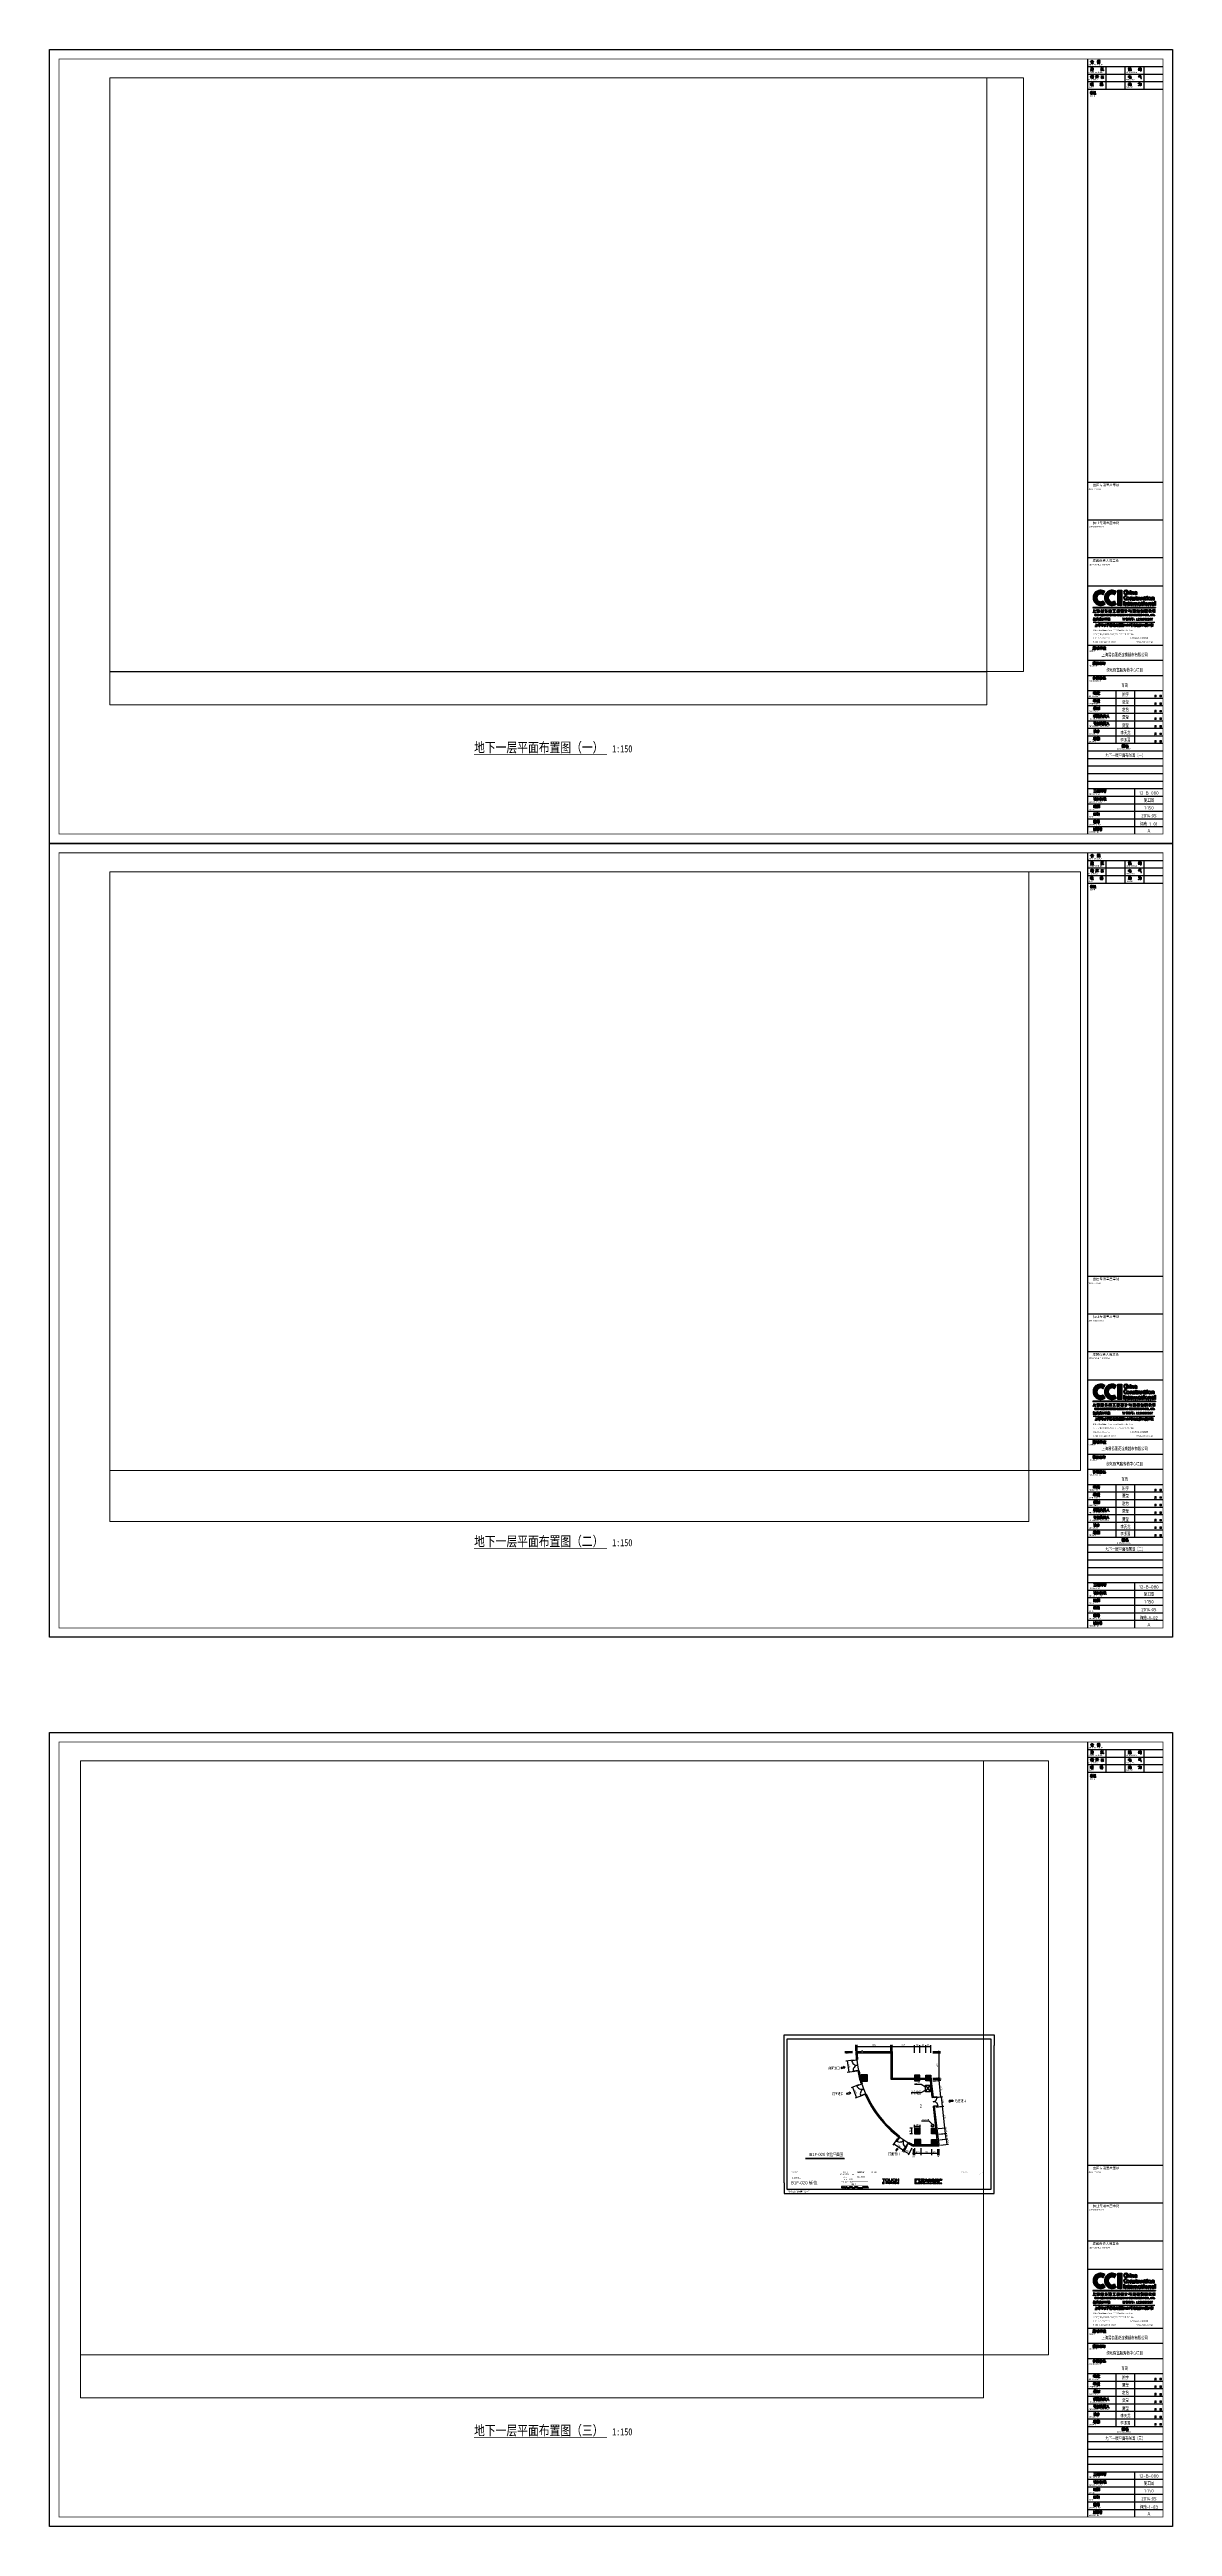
# Paper-space layout 'Layout1' of a CAD drawing. Extents: x 446 to 1635, y -1173 to 1451.
# The model-space entities are those that its viewports show. They can reach past a viewport. Long polylines and large blocks are cut down to what shows.
import ezdxf
from ezdxf.enums import TextEntityAlignment as Align

# ---------------------------------------------------------------- set-up
doc = ezdxf.new("R2010")
doc.units = 0
doc.header["$LTSCALE"] = 1000
doc.layers.get('Defpoints').update_dxf_attribs({"color": 212})
for name, color, linetype in [('0-土建-DOTE', 251, 'Continuous'), ('0-土建-墙体', 7, 'Continuous'), ('0-土建-窗', 4, 'Continuous'), ('0-土建-门窗', 3, 'Continuous'), ('01-CCI-租户面积', 6, 'Continuous'), ('DIM TEXT', 7, 'Continuous'), ('J-COLUMN-砼柱', 7, 'Continuous'), ('J-DIM_SYMB其它各种符号标注', 3, 'Continuous'), ('J-TK图框', 4, 'Continuous'), ('J-TK文字', 3, 'Continuous'), ('J-WALL墙', 7, 'Continuous'), ('MD-商铺面积', 2, 'Continuous'), ('PUB_HATCH', 8, 'Continuous'), ('PUB_TEXT', 7, 'Continuous'), ('图层 1', 7, 'Continuous'), ('新增油烟管井2014-08-06', 2, 'Continuous')]:
    doc.layers.add(name, color=color, linetype=linetype)
doc.layers.add('H-外墙百叶', color=3, linetype='Continuous', lineweight=25)
doc.layers.add('J-TK图框外线', color=4, linetype='Continuous', plot=False)
doc.styles.add('HZTXT', font='wcad.shx', dxfattribs={"width": 0.75, "bigfont": 'hztxt.shx'})
doc.styles.get("Standard").update_dxf_attribs({"font": 'arial.ttf', "width": 0.75})
doc.styles.add('STYLE4', font='bgothl.ttf', dxfattribs={"width": 0.8})
doc.styles.add('图框2', font='bgothl.ttf', dxfattribs={"width": 0.8})
doc.styles.add('图框幼圆1', font='SIMYOU.TTF', dxfattribs={"width": 0.8})
doc.styles.add('图签文字', font='gbenor.shx', dxfattribs={"bigfont": 'gbcbig.shx'})
doc.styles.add('黑体', font='simhei.ttf', dxfattribs={"width": 0.8})
doc.dimstyles.get("Standard").update_dxf_attribs({"dimscale": 100, "dimtxt": 2, "dimasz": 1, "dimexe": 2.5, "dimexo": 3, "dimgap": 1.5, "dimtad": 1, "dimdec": 0, "dimzin": 0, "dimdsep": 46, "dimtxsty": 'Standard', "dimblk": 'ARCHTICK', "dimcen": 0.09, "dimclrd": 3, "dimclre": 3, "dimclrt": 7, "dimadec": 0, "dimazin": 0, "dimtfac": 1, "dimtdec": 0, "dimtix": 1, "dimtmove": 2, "dimatfit": 3, "dimfxl": 0, "dimtolj": 1, "dimtzin": 0, "dimarcsym": 0})
pattern_1 = [(45, (-833.13955, 416.57624), (-0.061739261, 0.061739261), [])]
pattern_2 = [(45, (-1099.50604, -378.55232), (-0.0421588603, 0.0421588603), [])]
pattern_3 = [(45, (-2160.99309, -135.653455), (-0.0421588603, 0.0421588603), [])]
pattern_4 = [(45, (82.5, 0), (-324.562, 324.562), []), (45, (167.35, 0), (-324.562, 324.562), []), (45, (449.5, 0), (-324.562, 324.562), [157.5, -90])]

# ---------------------------------------------------------------- blocks, each defined once
blk = doc.blocks.new('图签2')
at = {"ltscale": 1000}
h = blk.add_hatch(dxfattribs=at)
h.set_pattern_fill('ANSI31', color=4, scale=0.055, style=0)
h.set_pattern_definition(pattern_1)
h.paths.add_polyline_path([(18.7, 43.4, -0.144497), (16.7, 47, -2.090758), (16.6, 53.3, -0.103679), (18.6, 56.8, 1.897718)])
h.paths.add_polyline_path([(28.7, 53.3, -0.103679), (30.8, 56.8, 1.897718), (30.8, 43.4, -0.144497), (28.8, 46.9, -2.090758)])
h = blk.add_hatch(dxfattribs=at)
h.set_pattern_fill('ANSI31', color=8, scale=0.055, style=0)
h.set_pattern_definition(pattern_1)
h.paths.add_polyline_path([(36.4, 58.2), (32.3, 58.2), (32.3, 42), (36.4, 42)])
h = blk.add_hatch(dxfattribs=at)
h.set_pattern_fill('ANSI31', color=8, scale=0.055, style=0)
h.set_pattern_definition(pattern_1)
h.paths.add_polyline_path([(41.3, 57.5), (41.3, 58.2), (40.6, 58.2, 0.25738), (38.6, 56.9, 0.162091), (38.5, 55.2, 0.154756), (39.4, 53.9, 0.175096), (40.4, 53.6), (41.3, 53.6), (41.3, 54.4), (40.4, 54.4, -0.800169), (40.4, 57.5)])
h.paths.add_polyline_path([(41.7, 53.6), (42.4, 53.6), (42.4, 55.7, -0.416348), (43.2, 56.2, -0.254457), (43.7, 55.7), (43.7, 53.6), (44.3, 53.6), (44.3, 56, 0.554294), (42.4, 56.5), (42.4, 58.2), (41.7, 58.2)])
h.paths.add_polyline_path([(45.8, 56.8), (45.1, 56.8), (45.1, 53.6), (45.8, 53.6)])
h.paths.add_polyline_path([(45.9, 57.4, 1), (45, 57.4, 1)])
h.paths.add_polyline_path([(47.3, 55.7, -0.778655), (48.6, 55.7), (48.6, 53.6), (49.3, 53.6), (49.3, 55.9, 0.108602), (49, 56.4, 0.224042), (48.1, 56.9, 0.107558), (47.3, 56.7, 0.278887), (46.6, 55.8), (46.6, 53.6), (47.3, 53.6)])
h.paths.add_polyline_path([(52.1, 55.5), (52.1, 53.6), (52.8, 53.6), (52.8, 55.6, 2.907329), (52, 53.7), (52, 54.6, -3.998312)])
h = blk.add_hatch()
h.set_pattern_fill('ANSI31', color=4, scale=0.476973, style=0)
h.set_pattern_definition(pattern_2)
h.paths.add_polyline_path([(7.2, 35.1), (7.2, 36.6), (8.8, 36.6), (8.8, 37), (7.2, 37), (7.2, 37.7), (6.7, 37.7), (6.7, 35.1), (5.8, 35.1), (5.8, 34.7), (8.8, 34.7), (8.8, 35.1)])
h.paths.add_polyline_path([(11, 34.7), (12.6, 34.7), (12.8, 34.7), (12.9, 35), (12.9, 35), (12.9, 35.6), (13, 35.6), (13, 36), (12.9, 36), (12.9, 36.9), (11, 36.9), (11, 36), (10.9, 36), (10.9, 36.1), (10.7, 36.1), (10.6, 36.3), (10.5, 36.6), (10, 36.6), (10.2, 36), (10.3, 35.8), (10.5, 35.8), (10.8, 35.8), (10.8, 35.6), (11, 35.6)])
h.paths.add_polyline_path([(11.4, 35.6), (11.4, 35), (11.8, 35), (11.5, 35.5), (12.1, 35.5), (12.3, 35), (12.4, 35.1), (12.4, 35.6)], flags=17)
h.paths.add_polyline_path([(11.4, 36), (11.4, 36.6), (12.4, 36.6), (12.4, 36), (12.3, 36), (12.1, 36.4), (11.6, 36.4), (11.6, 36.4), (11.8, 36)], flags=16)
h.paths.add_polyline_path([(10.1, 37.1), (10.3, 36.8), (10.5, 36.8), (10.5, 36.8), (10.8, 36.8), (10.8, 37.1), (10.8, 37.1), (10.6, 37.2), (10.5, 37.6), (10, 37.6)])
h.paths.add_polyline_path([(12.9, 37.1), (12.9, 37.5), (11.8, 37.5), (11.8, 37.6), (11.3, 37.6), (11.2, 37.5), (11, 37.4), (10.9, 37.4), (10.9, 36.9), (11.1, 36.9), (11.3, 37), (11.5, 37.1)])
h.paths.add_polyline_path([(10.8, 35.6), (10.4, 35.6), (10.3, 35.1), (10.2, 35), (10, 35), (10, 34.7), (10.4, 34.7), (10.6, 34.7), (10.7, 34.9)])
h.paths.add_polyline_path([(15.8, 37.1), (15.8, 37.5), (15.2, 37.5), (15.2, 37.6), (14.8, 37.6), (14.8, 37.5), (14.2, 37.5), (14.2, 37.1)])
h.paths.add_polyline_path([(14.9, 36.7), (14.8, 37), (14.2, 37), (14.3, 36.7), (14.2, 36.7), (14.2, 36.4), (15.8, 36.4), (15.8, 36.7), (15.6, 36.7), (15.8, 37), (15.3, 37), (15.1, 36.7)])
h.paths.add_polyline_path([(14.8, 36.1), (14.2, 36.1), (14.2, 35.7), (14.8, 35.7), (14.8, 34.6), (15.2, 34.6), (15.2, 35.7), (15.8, 35.7), (15.8, 36.1), (15.2, 36.1), (15.2, 36.3), (14.8, 36.3)])
h.paths.add_polyline_path([(14.7, 35.7), (14.4, 35.7), (14.3, 35.1), (14.3, 35), (14.3, 34.6), (14.4, 34.6), (14.7, 34.7), (14.7, 34.8)], flags=17)
h.paths.add_polyline_path([(15.3, 34.9), (15.4, 34.7), (15.6, 34.6), (16, 34.6), (16.2, 34.7), (16.3, 34.9), (16.3, 35), (16.3, 36.5), (16.6, 36.5), (16.6, 34.7), (17.1, 34.7), (17.1, 36.5), (17.2, 36.5), (17.2, 36.9), (16.3, 36.9), (16.3, 37.1), (16.9, 37.1), (17.1, 37.2), (17.2, 37.4), (17.2, 37.6), (16.8, 37.6), (16.7, 37.5), (15.9, 37.5), (15.9, 35.1), (15.8, 35), (15.7, 35.2), (15.6, 35.7), (15.3, 35.7)])
h.paths.add_polyline_path([(19.1, 36.7), (19.1, 36.7), (19.3, 37), (19.7, 37), (19.4, 36.1), (19.2, 36.4), (19.1, 36.4), (18.5, 36.4), (18.5, 36), (18.9, 36), (18.9, 36), (18.9, 36), (19.2, 35.6), (19.1, 35.2), (19, 35.1), (18.5, 35.1), (18.5, 34.8), (19.2, 34.8), (19.4, 34.8), (19.5, 35.1), (19.7, 35), (19.9, 34.9), (20.2, 34.9), (20.2, 35.3), (20.1, 35.3), (19.9, 35.4), (19.7, 35.6), (20.2, 37.1), (20.2, 37.5), (19.4, 37.5), (19.4, 37.6), (18.9, 37.6), (18.8, 37.1), (18.6, 37.1), (18.5, 37.1), (18.5, 36.6), (18.9, 36.6)])
h.paths.add_polyline_path([(20.9, 37), (20.9, 37.6), (20.4, 37.6), (20.4, 34.7), (20.9, 34.7), (20.9, 35.6), (21, 35.3), (21.1, 35.2), (21.4, 35.2), (21.4, 35.6), (21.3, 35.7)])
h.paths.add_polyline_path([(22.8, 36.5), (22.7, 36.4), (22.7, 36.4), (22.7, 36.1), (22.7, 36.1), (22.8, 36), (22.8, 35.2), (22.7, 35.1), (22.6, 35.1), (22.6, 34.7), (22.9, 34.7), (23.1, 34.8), (23.2, 34.8), (23.2, 34.8), (23.4, 34.7), (25.6, 34.7), (25.6, 35.1), (23.6, 35.1), (23.3, 35.1), (23.2, 35.3), (23.2, 36), (23.1, 36.2), (23.1, 36.3), (23.1, 36.3), (23.2, 36.5), (23.2, 37.7), (22.7, 37.7), (22.7, 37.3), (22.8, 37.3)])
h.paths.add_polyline_path([(24.1, 36.7), (24.1, 36.5), (23.4, 36.5), (23.4, 36.2), (24.1, 36.2), (24.1, 36), (23.4, 36), (23.4, 35.7), (24.1, 35.7), (24.1, 35.6), (23.4, 35.6), (23.4, 35.2), (24.1, 35.2), (24.1, 35.1), (24.6, 35.1), (24.6, 35.2), (25.5, 35.2), (25.5, 35.6), (24.6, 35.6), (24.6, 35.7), (25.5, 35.7), (25.5, 36), (24.6, 36), (24.6, 36.2), (25.1, 36.2), (25.3, 36.2), (25.5, 36.4), (25.5, 36.5), (25.5, 36.7), (25.6, 36.7), (25.6, 37), (25.5, 37), (25.5, 37.5), (24.6, 37.5), (24.6, 37.7), (24.1, 37.7), (24.1, 37.5), (23.4, 37.5), (23.4, 37.2), (24.1, 37.2), (24.1, 37), (23.3, 37), (23.3, 36.7)])
h.paths.add_polyline_path([(24.6, 36.7), (24.9, 36.7), (24.9, 36.6), (24.8, 36.5), (24.6, 36.5)], flags=16)
h.paths.add_polyline_path([(24.6, 37), (24.9, 37), (24.9, 37.2), (24.6, 37.2)], flags=17)
h.paths.add_polyline_path([(28.1, 35.1), (26.9, 35.1), (26.9, 34.7), (29.8, 34.7), (29.8, 35.1), (28.6, 35.1), (28.6, 37.2), (29.8, 37.2), (29.8, 37.6), (26.9, 37.6), (26.9, 37.2), (28.1, 37.2)])
h = blk.add_hatch(dxfattribs=at)
h.set_pattern_fill('ANSI31', color=4, scale=0.055, style=0)
h.set_pattern_definition(pattern_1)
h.paths.add_polyline_path([(72.1, 39.4), (5.9, 39.4), (5.9, 40), (72.1, 40)])
h = blk.add_hatch()
h.set_pattern_fill('ANSI31', color=4, scale=0.476973, style=0)
h.set_pattern_definition(pattern_3)
edge = h.paths.add_edge_path()
edge.add_spline(control_points=[(9.1, 31.1), (9.2, 31.1), (9.3, 31.2), (9.5, 31.4)], knot_values=[10, 10, 10, 10, 11, 11, 11, 11], degree=3, periodic=0)
edge.add_spline(control_points=[(9.5, 31.4), (9.5, 31.4), (9.2, 31.6), (9.2, 31.6)], knot_values=[9, 9, 9, 9, 10, 10, 10, 10], degree=3, periodic=0)
edge.add_spline(control_points=[(9.2, 31.6), (9.1, 31.5), (9.1, 31.5), (9, 31.4)], knot_values=[8, 8, 8, 8, 9, 9, 9, 9], degree=3, periodic=0)
edge.add_spline(control_points=[(9, 31.4), (8.9, 31.4), (8.8, 31.4), (8.7, 31.4), (8.6, 31.4), (8.5, 31.4), (8.4, 31.4)], knot_values=[6, 6, 6, 6, 7, 7, 7, 8, 8, 8, 8], degree=3, periodic=0)
edge.add_spline(control_points=[(8.4, 31.4), (8.3, 31.5), (8.2, 31.6), (8.1, 31.7)], knot_values=[5, 5, 5, 5, 6, 6, 6, 6], degree=3, periodic=0)
edge.add_spline(control_points=[(8.1, 31.7), (8.1, 31.8), (8.1, 31.9), (8.1, 32), (8.1, 32.2), (8.1, 32.3), (8.2, 32.4)], knot_values=[3, 3, 3, 3, 4, 4, 4, 5, 5, 5, 5], degree=3, periodic=0)
edge.add_spline(control_points=[(8.2, 32.4), (8.4, 32.6), (8.5, 32.6), (8.7, 32.6), (8.9, 32.6), (9.1, 32.5), (9.2, 32.4)], knot_values=[1, 1, 1, 1, 2, 2, 2, 3, 3, 3, 3], degree=3, periodic=0)
edge.add_spline(control_points=[(9.2, 32.4), (9.2, 32.4), (9.5, 32.6), (9.5, 32.6)], knot_values=[0, 0, 0, 0, 1, 1, 1, 1], degree=3, periodic=0)
edge.add_spline(control_points=[(9.5, 32.6), (9.4, 32.7), (9.3, 32.8), (9.1, 32.9), (9, 32.9), (8.8, 33), (8.7, 33), (8.5, 33), (8.3, 32.9), (8.2, 32.8)], knot_values=[16, 16, 16, 16, 17, 17, 17, 18, 18, 18, 19, 19, 19, 19], degree=3, periodic=0)
edge.add_spline(control_points=[(8.2, 32.8), (8, 32.7), (7.9, 32.6), (7.8, 32.5)], knot_values=[15, 15, 15, 15, 16, 16, 16, 16], degree=3, periodic=0)
edge.add_spline(control_points=[(7.8, 32.5), (7.7, 32.3), (7.7, 32.2), (7.7, 32), (7.7, 31.7), (7.8, 31.5), (8, 31.3)], knot_values=[13, 13, 13, 13, 14, 14, 14, 15, 15, 15, 15], degree=3, periodic=0)
edge.add_spline(control_points=[(8, 31.3), (8.2, 31.1), (8.4, 31), (8.7, 31), (8.8, 31), (9, 31), (9.1, 31.1)], knot_values=[11, 11, 11, 11, 12, 12, 12, 13, 13, 13, 13], degree=3, periodic=0)
edge = h.paths.add_edge_path()
edge.add_spline(control_points=[(11.1, 31.1), (11.2, 31.1), (11.3, 31.2), (11.5, 31.4)], knot_values=[10, 10, 10, 10, 11, 11, 11, 11], degree=3, periodic=0)
edge.add_spline(control_points=[(11.5, 31.4), (11.5, 31.4), (11.2, 31.6), (11.2, 31.6)], knot_values=[9, 9, 9, 9, 10, 10, 10, 10], degree=3, periodic=0)
edge.add_spline(control_points=[(11.2, 31.6), (11.1, 31.5), (11, 31.5), (11, 31.4)], knot_values=[8, 8, 8, 8, 9, 9, 9, 9], degree=3, periodic=0)
edge.add_spline(control_points=[(11, 31.4), (10.9, 31.4), (10.8, 31.4), (10.7, 31.4), (10.6, 31.4), (10.5, 31.4), (10.4, 31.4)], knot_values=[6, 6, 6, 6, 7, 7, 7, 8, 8, 8, 8], degree=3, periodic=0)
edge.add_spline(control_points=[(10.4, 31.4), (10.3, 31.5), (10.2, 31.6), (10.1, 31.7)], knot_values=[5, 5, 5, 5, 6, 6, 6, 6], degree=3, periodic=0)
edge.add_spline(control_points=[(10.1, 31.7), (10.1, 31.8), (10, 31.9), (10, 32), (10, 32.2), (10.1, 32.3), (10.2, 32.4)], knot_values=[3, 3, 3, 3, 4, 4, 4, 5, 5, 5, 5], degree=3, periodic=0)
edge.add_spline(control_points=[(10.2, 32.4), (10.4, 32.6), (10.5, 32.6), (10.7, 32.6), (10.9, 32.6), (11.1, 32.5), (11.2, 32.4)], knot_values=[1, 1, 1, 1, 2, 2, 2, 3, 3, 3, 3], degree=3, periodic=0)
edge.add_spline(control_points=[(11.2, 32.4), (11.2, 32.4), (11.5, 32.6), (11.5, 32.6)], knot_values=[0, 0, 0, 0, 1, 1, 1, 1], degree=3, periodic=0)
edge.add_spline(control_points=[(11.5, 32.6), (11.4, 32.7), (11.3, 32.8), (11.1, 32.9), (11, 32.9), (10.8, 33), (10.7, 33), (10.5, 33), (10.3, 32.9), (10.2, 32.8), (10, 32.7), (9.9, 32.6), (9.8, 32.5)], knot_values=[15, 15, 15, 15, 16, 16, 16, 17, 17, 17, 18, 18, 18, 19, 19, 19, 19], degree=3, periodic=0)
edge.add_spline(control_points=[(9.8, 32.5), (9.7, 32.3), (9.7, 32.2), (9.7, 32), (9.7, 31.7), (9.8, 31.5), (10, 31.3), (10.2, 31.1), (10.4, 31), (10.7, 31), (10.8, 31), (11, 31), (11.1, 31.1)], knot_values=[11, 11, 11, 11, 12, 12, 12, 13, 13, 13, 14, 14, 14, 15, 15, 15, 15], degree=3, periodic=0)
h.paths.add_polyline_path([(12.1, 32.9), (11.8, 32.9), (11.8, 31.1), (12.1, 31.1)])
h.paths.add_polyline_path([(14.1, 32.9), (13.8, 32.9), (13, 31.1), (13.4, 31.1), (13.6, 31.4), (14.3, 31.4), (14.5, 31.1), (14.8, 31.1)])
h.paths.add_polyline_path([(13.7, 31.8), (13.9, 32.4), (14.2, 31.8)], flags=16)
edge = h.paths.add_edge_path()
edge.add_spline(control_points=[(17.7, 31.4), (17.7, 31.4), (17.6, 31.4), (17.5, 31.4), (17.3, 31.4), (17.2, 31.4), (17.1, 31.4)], knot_values=[6, 6, 6, 6, 7, 7, 7, 8, 8, 8, 8], degree=3, periodic=0)
edge.add_spline(control_points=[(17.1, 31.4), (17, 31.5), (17, 31.6), (16.9, 31.7)], knot_values=[5, 5, 5, 5, 6, 6, 6, 6], degree=3, periodic=0)
edge.add_spline(control_points=[(16.9, 31.7), (16.9, 31.8), (16.8, 31.9), (16.8, 32), (16.8, 32.2), (16.9, 32.3), (17, 32.4)], knot_values=[3, 3, 3, 3, 4, 4, 4, 5, 5, 5, 5], degree=3, periodic=0)
edge.add_spline(control_points=[(17, 32.4), (17.1, 32.6), (17.3, 32.6), (17.5, 32.6), (17.7, 32.6), (17.9, 32.5), (18, 32.4)], knot_values=[1, 1, 1, 1, 2, 2, 2, 3, 3, 3, 3], degree=3, periodic=0)
edge.add_spline(control_points=[(18, 32.4), (18, 32.4), (18.3, 32.6), (18.3, 32.6)], knot_values=[0, 0, 0, 0, 1, 1, 1, 1], degree=3, periodic=0)
edge.add_spline(control_points=[(18.3, 32.6), (18.2, 32.7), (18, 32.8), (17.9, 32.9), (17.8, 32.9), (17.6, 33), (17.5, 33), (17.3, 33), (17.1, 32.9), (17, 32.8)], knot_values=[16, 16, 16, 16, 17, 17, 17, 18, 18, 18, 19, 19, 19, 19], degree=3, periodic=0)
edge.add_spline(control_points=[(17, 32.8), (16.8, 32.7), (16.7, 32.6), (16.6, 32.5)], knot_values=[15, 15, 15, 15, 16, 16, 16, 16], degree=3, periodic=0)
edge.add_spline(control_points=[(16.6, 32.5), (16.5, 32.3), (16.5, 32.2), (16.5, 32), (16.5, 31.7), (16.6, 31.5), (16.8, 31.3)], knot_values=[13, 13, 13, 13, 14, 14, 14, 15, 15, 15, 15], degree=3, periodic=0)
edge.add_spline(control_points=[(16.8, 31.3), (16.9, 31.1), (17.2, 31), (17.5, 31), (17.6, 31), (17.8, 31), (17.9, 31.1)], knot_values=[11, 11, 11, 11, 12, 12, 12, 13, 13, 13, 13], degree=3, periodic=0)
edge.add_spline(control_points=[(17.9, 31.1), (18, 31.1), (18.1, 31.2), (18.3, 31.4)], knot_values=[10, 10, 10, 10, 11, 11, 11, 11], degree=3, periodic=0)
edge.add_spline(control_points=[(18.3, 31.4), (18.3, 31.4), (18, 31.6), (18, 31.6)], knot_values=[9, 9, 9, 9, 10, 10, 10, 10], degree=3, periodic=0)
edge.add_spline(control_points=[(18, 31.6), (17.9, 31.5), (17.8, 31.5), (17.7, 31.4)], knot_values=[8, 8, 8, 8, 9, 9, 9, 9], degree=3, periodic=0)
h.paths.add_polyline_path([(18.9, 31.9), (19.5, 31.9), (19.5, 31.1), (19.9, 31.1), (19.9, 32.9), (19.5, 32.9), (19.5, 32.2), (18.9, 32.2), (18.9, 32.9), (18.6, 32.9), (18.6, 31.1), (18.9, 31.1)])
h.paths.add_polyline_path([(20.6, 32.9), (20.3, 32.9), (20.3, 31.1), (20.6, 31.1)])
h.paths.add_polyline_path([(21.5, 32.6), (21.9, 32.6), (21.9, 32.9), (20.8, 32.9), (20.8, 32.6), (21.2, 32.6), (21.2, 31.1), (21.5, 31.1)])
h.paths.add_polyline_path([(23.1, 31.4), (22.4, 31.4), (22.4, 31.9), (23.1, 31.9), (23.1, 32.2), (22.4, 32.2), (22.4, 32.6), (23.1, 32.6), (23.1, 32.9), (22.1, 32.9), (22.1, 31.1), (23.1, 31.1)])
edge = h.paths.add_edge_path()
edge.add_spline(control_points=[(24.7, 31.1), (24.8, 31.1), (25, 31.2), (25.1, 31.4)], knot_values=[10, 10, 10, 10, 11, 11, 11, 11], degree=3, periodic=0)
edge.add_spline(control_points=[(25.1, 31.4), (25.1, 31.4), (24.9, 31.6), (24.9, 31.6)], knot_values=[9, 9, 9, 9, 10, 10, 10, 10], degree=3, periodic=0)
edge.add_spline(control_points=[(24.9, 31.6), (24.8, 31.5), (24.7, 31.5), (24.6, 31.4)], knot_values=[8, 8, 8, 8, 9, 9, 9, 9], degree=3, periodic=0)
edge.add_spline(control_points=[(24.6, 31.4), (24.5, 31.4), (24.4, 31.4), (24.3, 31.4), (24.2, 31.4), (24.1, 31.4), (24, 31.4)], knot_values=[6, 6, 6, 6, 7, 7, 7, 8, 8, 8, 8], degree=3, periodic=0)
edge.add_spline(control_points=[(24, 31.4), (23.9, 31.5), (23.8, 31.6), (23.7, 31.7)], knot_values=[5, 5, 5, 5, 6, 6, 6, 6], degree=3, periodic=0)
edge.add_spline(control_points=[(23.7, 31.7), (23.7, 31.8), (23.7, 31.9), (23.7, 32), (23.7, 32.2), (23.7, 32.3), (23.8, 32.4)], knot_values=[3, 3, 3, 3, 4, 4, 4, 5, 5, 5, 5], degree=3, periodic=0)
edge.add_spline(control_points=[(23.8, 32.4), (24, 32.6), (24.1, 32.6), (24.3, 32.6), (24.5, 32.6), (24.7, 32.5), (24.9, 32.4)], knot_values=[1, 1, 1, 1, 2, 2, 2, 3, 3, 3, 3], degree=3, periodic=0)
edge.add_spline(control_points=[(24.9, 32.4), (24.9, 32.4), (25.1, 32.6), (25.1, 32.6)], knot_values=[0, 0, 0, 0, 1, 1, 1, 1], degree=3, periodic=0)
edge.add_spline(control_points=[(25.1, 32.6), (25, 32.7), (24.9, 32.8), (24.7, 32.9)], knot_values=[18, 18, 18, 18, 19, 19, 19, 19], degree=3, periodic=0)
edge.add_spline(control_points=[(24.7, 32.9), (24.6, 32.9), (24.5, 33), (24.3, 33), (24.1, 33), (24, 32.9), (23.8, 32.8)], knot_values=[16, 16, 16, 16, 17, 17, 17, 18, 18, 18, 18], degree=3, periodic=0)
edge.add_spline(control_points=[(23.8, 32.8), (23.6, 32.7), (23.5, 32.6), (23.4, 32.5)], knot_values=[15, 15, 15, 15, 16, 16, 16, 16], degree=3, periodic=0)
edge.add_spline(control_points=[(23.4, 32.5), (23.4, 32.3), (23.3, 32.2), (23.3, 32), (23.3, 31.7), (23.4, 31.5), (23.6, 31.3)], knot_values=[13, 13, 13, 13, 14, 14, 14, 15, 15, 15, 15], degree=3, periodic=0)
edge.add_spline(control_points=[(23.6, 31.3), (23.8, 31.1), (24, 31), (24.3, 31), (24.5, 31), (24.6, 31), (24.7, 31.1)], knot_values=[11, 11, 11, 11, 12, 12, 12, 13, 13, 13, 13], degree=3, periodic=0)
h.paths.add_polyline_path([(25.9, 32.6), (26.2, 32.6), (26.2, 32.9), (25.2, 32.9), (25.2, 32.6), (25.5, 32.6), (25.5, 31.1), (25.9, 31.1)])
edge = h.paths.add_edge_path()
edge.add_spline(control_points=[(27.6, 31.2), (27.6, 31.3), (27.7, 31.4), (27.7, 31.4)], knot_values=[12, 12, 12, 12, 13, 13, 13, 13], degree=3, periodic=0)
edge.add_spline(control_points=[(27.7, 31.4), (27.7, 31.5), (27.7, 31.6), (27.7, 31.8), (27.7, 31.8), (27.7, 32.9), (27.7, 32.9)], knot_values=[10, 10, 10, 10, 11, 11, 11, 12, 12, 12, 12], degree=3, periodic=0)
edge.add_spline(control_points=[(27.7, 32.9), (27.7, 32.9), (27.4, 32.9), (27.4, 32.9)], knot_values=[9, 9, 9, 9, 10, 10, 10, 10], degree=3, periodic=0)
edge.add_spline(control_points=[(27.4, 32.9), (27.4, 32.9), (27.4, 31.8), (27.4, 31.8), (27.4, 31.6), (27.3, 31.6), (27.3, 31.5)], knot_values=[7, 7, 7, 7, 8, 8, 8, 9, 9, 9, 9], degree=3, periodic=0)
edge.add_spline(control_points=[(27.3, 31.5), (27.3, 31.5), (27.3, 31.4), (27.2, 31.4)], knot_values=[6, 6, 6, 6, 7, 7, 7, 7], degree=3, periodic=0)
edge.add_spline(control_points=[(27.2, 31.4), (27.2, 31.4), (27.1, 31.4), (27.1, 31.4), (27, 31.4), (27, 31.4), (26.9, 31.4)], knot_values=[4, 4, 4, 4, 5, 5, 5, 6, 6, 6, 6], degree=3, periodic=0)
edge.add_spline(control_points=[(26.9, 31.4), (26.9, 31.4), (26.9, 31.5), (26.8, 31.5)], knot_values=[3, 3, 3, 3, 4, 4, 4, 4], degree=3, periodic=0)
edge.add_spline(control_points=[(26.8, 31.5), (26.8, 31.5), (26.8, 31.6), (26.8, 31.7)], knot_values=[2, 2, 2, 2, 3, 3, 3, 3], degree=3, periodic=0)
edge.add_spline(control_points=[(26.8, 31.7), (26.8, 31.7), (26.8, 32.9), (26.8, 32.9)], knot_values=[1, 1, 1, 1, 2, 2, 2, 2], degree=3, periodic=0)
edge.add_spline(control_points=[(26.8, 32.9), (26.8, 32.9), (26.5, 32.9), (26.5, 32.9)], knot_values=[0, 0, 0, 0, 1, 1, 1, 1], degree=3, periodic=0)
edge.add_spline(control_points=[(26.5, 32.9), (26.5, 32.9), (26.5, 31.8), (26.5, 31.8), (26.5, 31.6), (26.5, 31.4), (26.5, 31.3)], knot_values=[17, 17, 17, 17, 18, 18, 18, 19, 19, 19, 19], degree=3, periodic=0)
edge.add_spline(control_points=[(26.5, 31.3), (26.6, 31.3), (26.6, 31.2), (26.7, 31.1)], knot_values=[16, 16, 16, 16, 17, 17, 17, 17], degree=3, periodic=0)
edge.add_spline(control_points=[(26.7, 31.1), (26.8, 31.1), (26.9, 31), (27.1, 31), (27.2, 31), (27.3, 31), (27.4, 31.1)], knot_values=[14, 14, 14, 14, 15, 15, 15, 16, 16, 16, 16], degree=3, periodic=0)
edge.add_spline(control_points=[(27.4, 31.1), (27.4, 31.1), (27.5, 31.2), (27.6, 31.2)], knot_values=[13, 13, 13, 13, 14, 14, 14, 14], degree=3, periodic=0)
h.paths.add_polyline_path([(30.6, 31.4), (29.9, 31.4), (29.9, 31.9), (30.6, 31.9), (30.6, 32.2), (29.9, 32.2), (29.9, 32.6), (30.6, 32.6), (30.6, 32.9), (29.6, 32.9), (29.6, 31.1), (30.6, 31.1)])
h = blk.add_hatch()
h.set_pattern_fill('ANSI31', color=4, scale=0.476973, style=0)
h.set_pattern_definition(pattern_3)
edge = h.paths.add_edge_path()
edge.add_spline(control_points=[(16.3, 31.1), (16.3, 31.1), (15.9, 31.9), (15.9, 31.9)], knot_values=[6, 6, 6, 6, 7, 7, 7, 7], degree=3, periodic=0)
edge.add_spline(control_points=[(15.9, 31.9), (16, 31.9), (16.1, 32), (16.1, 32.1)], knot_values=[5, 5, 5, 5, 6, 6, 6, 6], degree=3, periodic=0)
edge.add_spline(control_points=[(16.1, 32.1), (16.2, 32.2), (16.2, 32.3), (16.2, 32.4), (16.2, 32.5), (16.2, 32.6), (16.1, 32.7)], knot_values=[3, 3, 3, 3, 4, 4, 4, 5, 5, 5, 5], degree=3, periodic=0)
edge.add_spline(control_points=[(16.1, 32.7), (16.1, 32.8), (16, 32.8), (15.9, 32.9)], knot_values=[2, 2, 2, 2, 3, 3, 3, 3], degree=3, periodic=0)
edge.add_spline(control_points=[(15.9, 32.9), (15.8, 32.9), (15.7, 32.9), (15.5, 32.9)], knot_values=[1, 1, 1, 1, 2, 2, 2, 2], degree=3, periodic=0)
edge.add_spline(control_points=[(15.5, 32.9), (15.5, 32.9), (15.1, 32.9), (15.1, 32.9)], knot_values=[0, 0, 0, 0, 1, 1, 1, 1], degree=3, periodic=0)
edge.add_spline(control_points=[(15.1, 32.9), (15.1, 32.9), (15.1, 31.1), (15.1, 31.1)], knot_values=[12, 12, 12, 12, 13, 13, 13, 13], degree=3, periodic=0)
edge.add_spline(control_points=[(15.1, 31.1), (15.1, 31.1), (15.5, 31.1), (15.5, 31.1)], knot_values=[11, 11, 11, 11, 12, 12, 12, 12], degree=3, periodic=0)
edge.add_spline(control_points=[(15.5, 31.1), (15.5, 31.1), (15.5, 31.8), (15.5, 31.8)], knot_values=[10, 10, 10, 10, 11, 11, 11, 11], degree=3, periodic=0)
edge.add_spline(control_points=[(15.5, 31.8), (15.5, 31.8), (15.5, 31.8), (15.5, 31.8)], knot_values=[9, 9, 9, 9, 10, 10, 10, 10], degree=3, periodic=0)
edge.add_spline(control_points=[(15.5, 31.8), (15.5, 31.8), (15.9, 31.1), (15.9, 31.1)], knot_values=[8, 8, 8, 8, 9, 9, 9, 9], degree=3, periodic=0)
edge.add_spline(control_points=[(15.9, 31.1), (15.9, 31.1), (16.3, 31.1), (16.3, 31.1)], knot_values=[7, 7, 7, 7, 8, 8, 8, 8], degree=3, periodic=0)
edge = h.paths.add_edge_path(flags=16)
edge.add_spline(control_points=[(15.8, 32.2), (15.8, 32.2), (15.7, 32.2), (15.6, 32.2)], knot_values=[1, 1, 1, 1, 2, 2, 2, 2], degree=3, periodic=0)
edge.add_spline(control_points=[(15.6, 32.2), (15.6, 32.2), (15.5, 32.2), (15.5, 32.2)], knot_values=[0, 0, 0, 0, 1, 1, 1, 1], degree=3, periodic=0)
edge.add_spline(control_points=[(15.5, 32.2), (15.5, 32.2), (15.5, 32.6), (15.5, 32.6)], knot_values=[7, 7, 7, 7, 8, 8, 8, 8], degree=3, periodic=0)
edge.add_spline(control_points=[(15.5, 32.6), (15.5, 32.6), (15.6, 32.6), (15.6, 32.6)], knot_values=[6, 6, 6, 6, 7, 7, 7, 7], degree=3, periodic=0)
edge.add_spline(control_points=[(15.6, 32.6), (15.7, 32.6), (15.7, 32.6), (15.8, 32.6)], knot_values=[5, 5, 5, 5, 6, 6, 6, 6], degree=3, periodic=0)
edge.add_spline(control_points=[(15.8, 32.6), (15.8, 32.5), (15.8, 32.5), (15.8, 32.5)], knot_values=[4, 4, 4, 4, 5, 5, 5, 5], degree=3, periodic=0)
edge.add_spline(control_points=[(15.8, 32.5), (15.9, 32.5), (15.9, 32.4), (15.9, 32.4), (15.9, 32.3), (15.8, 32.3), (15.8, 32.2)], knot_values=[2, 2, 2, 2, 3, 3, 3, 4, 4, 4, 4], degree=3, periodic=0)
h = blk.add_hatch()
h.set_pattern_fill('ANSI31', color=4, scale=0.476973, style=0)
h.set_pattern_definition(pattern_3)
edge = h.paths.add_edge_path()
edge.add_spline(control_points=[(28.5, 32.9), (28.5, 32.9), (28.1, 32.9), (28.1, 32.9)], knot_values=[0, 0, 0, 0, 1, 1, 1, 1], degree=3, periodic=0)
edge.add_spline(control_points=[(28.1, 32.9), (28.1, 32.9), (28.1, 31.1), (28.1, 31.1)], knot_values=[12, 12, 12, 12, 13, 13, 13, 13], degree=3, periodic=0)
edge.add_spline(control_points=[(28.1, 31.1), (28.1, 31.1), (28.5, 31.1), (28.5, 31.1)], knot_values=[11, 11, 11, 11, 12, 12, 12, 12], degree=3, periodic=0)
edge.add_spline(control_points=[(28.5, 31.1), (28.5, 31.1), (28.5, 31.8), (28.5, 31.8)], knot_values=[10, 10, 10, 10, 11, 11, 11, 11], degree=3, periodic=0)
edge.add_spline(control_points=[(28.5, 31.8), (28.5, 31.8), (28.5, 31.8), (28.5, 31.8)], knot_values=[9, 9, 9, 9, 10, 10, 10, 10], degree=3, periodic=0)
edge.add_spline(control_points=[(28.5, 31.8), (28.5, 31.8), (28.9, 31.1), (28.9, 31.1)], knot_values=[8, 8, 8, 8, 9, 9, 9, 9], degree=3, periodic=0)
edge.add_spline(control_points=[(28.9, 31.1), (28.9, 31.1), (29.3, 31.1), (29.3, 31.1)], knot_values=[7, 7, 7, 7, 8, 8, 8, 8], degree=3, periodic=0)
edge.add_spline(control_points=[(29.3, 31.1), (29.3, 31.1), (28.9, 31.9), (28.9, 31.9)], knot_values=[6, 6, 6, 6, 7, 7, 7, 7], degree=3, periodic=0)
edge.add_spline(control_points=[(28.9, 31.9), (29, 31.9), (29.1, 32), (29.1, 32.1)], knot_values=[5, 5, 5, 5, 6, 6, 6, 6], degree=3, periodic=0)
edge.add_spline(control_points=[(29.1, 32.1), (29.2, 32.2), (29.2, 32.3), (29.2, 32.4), (29.2, 32.5), (29.2, 32.6), (29.1, 32.7)], knot_values=[3, 3, 3, 3, 4, 4, 4, 5, 5, 5, 5], degree=3, periodic=0)
edge.add_spline(control_points=[(29.1, 32.7), (29.1, 32.8), (29, 32.8), (28.9, 32.9)], knot_values=[2, 2, 2, 2, 3, 3, 3, 3], degree=3, periodic=0)
edge.add_spline(control_points=[(28.9, 32.9), (28.9, 32.9), (28.7, 32.9), (28.5, 32.9)], knot_values=[1, 1, 1, 1, 2, 2, 2, 2], degree=3, periodic=0)
edge = h.paths.add_edge_path(flags=16)
edge.add_spline(control_points=[(28.5, 32.6), (28.5, 32.6), (28.6, 32.6), (28.6, 32.6)], knot_values=[6, 6, 6, 6, 7, 7, 7, 7], degree=3, periodic=0)
edge.add_spline(control_points=[(28.6, 32.6), (28.7, 32.6), (28.7, 32.6), (28.8, 32.6)], knot_values=[5, 5, 5, 5, 6, 6, 6, 6], degree=3, periodic=0)
edge.add_spline(control_points=[(28.8, 32.6), (28.8, 32.5), (28.8, 32.5), (28.9, 32.5)], knot_values=[4, 4, 4, 4, 5, 5, 5, 5], degree=3, periodic=0)
edge.add_spline(control_points=[(28.9, 32.5), (28.9, 32.5), (28.9, 32.4), (28.9, 32.4), (28.9, 32.3), (28.9, 32.3), (28.8, 32.2)], knot_values=[2, 2, 2, 2, 3, 3, 3, 4, 4, 4, 4], degree=3, periodic=0)
edge.add_spline(control_points=[(28.8, 32.2), (28.8, 32.2), (28.7, 32.2), (28.6, 32.2)], knot_values=[1, 1, 1, 1, 2, 2, 2, 2], degree=3, periodic=0)
edge.add_spline(control_points=[(28.6, 32.2), (28.6, 32.2), (28.5, 32.2), (28.5, 32.2)], knot_values=[0, 0, 0, 0, 1, 1, 1, 1], degree=3, periodic=0)
edge.add_spline(control_points=[(28.5, 32.2), (28.5, 32.2), (28.5, 32.6), (28.5, 32.6)], knot_values=[7, 7, 7, 7, 8, 8, 8, 8], degree=3, periodic=0)
h = blk.add_hatch()
h.set_pattern_fill('ANSI31', color=4, scale=0.476973, style=0)
h.set_pattern_definition(pattern_2)
h.paths.add_polyline_path([(31.7, 36.6), (31.7, 36.5), (31.3, 36.5), (31.2, 35.2), (31.1, 35.1), (31.1, 34.7), (31.4, 34.7), (31.6, 34.8), (31.6, 35), (31.7, 36.1), (31.7, 36.1), (31.7, 34.7), (32.1, 34.7), (32.1, 36.1), (32.2, 36.1), (32.2, 35), (32.3, 34.8), (32.4, 34.7), (32.7, 34.7), (32.7, 35), (32.6, 35.2), (32.5, 36.5), (32.1, 36.5), (32.1, 36.6), (32.6, 36.6), (32.6, 37), (32.1, 37), (32.1, 37.2), (32.4, 37.2), (32.6, 37.2), (32.6, 37.4), (32.6, 37.6), (32.2, 37.6), (32.2, 37.6), (32.2, 37.5), (31.2, 37.5), (31.2, 37.2), (31.7, 37.2), (31.7, 37), (31.2, 37), (31.2, 36.6)])
h.paths.add_polyline_path([(33.9, 36.5), (34, 36.6), (34.1, 36.7), (34.1, 37.6), (32.7, 37.6), (32.7, 36.5)])
h.paths.add_polyline_path([(33.1, 36.9), (33.1, 37.2), (33.7, 37.2), (33.7, 37), (33.6, 36.9)], flags=16)
h.paths.add_polyline_path([(32.7, 36.3), (32.7, 36), (33.2, 36), (33.2, 35.7), (32.7, 35.7), (32.7, 35.4), (33.2, 35.4), (33.2, 35), (32.7, 35), (32.7, 34.7), (34.1, 34.7), (34.1, 35), (33.6, 35), (33.6, 35.4), (34.1, 35.4), (34.1, 35.7), (33.6, 35.7), (33.6, 36), (34.1, 36), (34.1, 36.3)])
h.paths.add_polyline_path([(35.5, 36.3), (35.5, 35), (35.6, 34.7), (35.7, 34.7), (36.2, 34.7), (36.2, 35), (35.9, 35), (35.9, 36.7), (35.3, 36.7), (35.3, 36.3)])
h.paths.add_polyline_path([(35.4, 37.6), (35.4, 37.2), (36.3, 37.2), (36.3, 37.6)])
h.paths.add_polyline_path([(36.5, 37.6), (36.5, 36.7), (36.5, 36.6), (36.4, 36.6), (36.4, 36.3), (36.7, 36.3), (36.9, 36.3), (36.9, 36.6), (36.9, 37.2), (37.7, 37.2), (37.7, 36.6), (37.8, 36.3), (37.9, 36.3), (38.2, 36.3), (38.2, 36.6), (38.1, 36.6), (38.1, 37.6)])
h.paths.add_polyline_path([(36.4, 36.1), (36.4, 35.7), (37.6, 35.7), (37.3, 35.4), (37.1, 35.6), (36.4, 35.6), (37, 35.1), (36.9, 35), (36.8, 35), (36.4, 35), (36.4, 34.7), (36.9, 34.7), (37.1, 34.7), (37.3, 34.9), (37.5, 34.8), (37.7, 34.7), (37.8, 34.7), (38.2, 34.7), (38.2, 35), (37.9, 35), (37.8, 35), (37.6, 35.2), (38.2, 35.7), (38.2, 36.1)])
h.paths.add_polyline_path([(40.5, 37.2), (40.5, 37.6), (39.5, 37.6), (39.5, 37.2)])
h.paths.add_polyline_path([(39.5, 36.7), (39.5, 36.3), (39.8, 36.3), (39.8, 35), (39.8, 34.7), (40, 34.7), (40.6, 34.7), (40.6, 35), (40.3, 35), (40.3, 35.1), (40.3, 36.7)])
h.paths.add_polyline_path([(41.3, 36.3), (41.3, 34.7), (41.8, 34.7), (41.8, 36.3), (42.5, 36.3), (42.5, 36.7), (41.8, 36.7), (41.8, 37.6), (41.3, 37.6), (41.3, 36.7), (40.6, 36.7), (40.6, 36.3)])
h.paths.add_polyline_path([(44.3, 37.1), (46.7, 37.1), (46.7, 37.4), (44.3, 37.4), (44.4, 37.6), (43.9, 37.6), (43.8, 36.5), (43.7, 36.5), (43.7, 36.1), (46.2, 36.1), (46.2, 35.1), (45.6, 35.1), (45.6, 34.7), (46.4, 34.7), (46.6, 34.8), (46.6, 35), (46.6, 36.5), (44.3, 36.5)])
h.paths.add_polyline_path([(43.8, 35.6), (43.8, 35.3), (46, 35.3), (46, 35.6)], flags=17)
h = blk.add_hatch()
h.set_pattern_fill('ANSI31', color=4, scale=0.476973, style=0)
h.set_pattern_definition(pattern_3)
edge = h.paths.add_edge_path()
edge.add_spline(control_points=[(32.8, 31.3), (32.9, 31.4), (33, 31.5), (33, 31.6)], knot_values=[5, 5, 5, 5, 6, 6, 6, 6], degree=3, periodic=0)
edge.add_spline(control_points=[(33, 31.6), (33.1, 31.7), (33.1, 31.8), (33.1, 32), (33.1, 32.2), (33, 32.3), (33, 32.5)], knot_values=[3, 3, 3, 3, 4, 4, 4, 5, 5, 5, 5], degree=3, periodic=0)
edge.add_spline(control_points=[(33, 32.5), (32.9, 32.6), (32.8, 32.7), (32.6, 32.8)], knot_values=[2, 2, 2, 2, 3, 3, 3, 3], degree=3, periodic=0)
edge.add_spline(control_points=[(32.6, 32.8), (32.5, 32.9), (32.3, 32.9), (32, 32.9)], knot_values=[1, 1, 1, 1, 2, 2, 2, 2], degree=3, periodic=0)
edge.add_spline(control_points=[(32, 32.9), (32, 32.9), (31.6, 32.9), (31.6, 32.9)], knot_values=[0, 0, 0, 0, 1, 1, 1, 1], degree=3, periodic=0)
edge.add_spline(control_points=[(31.6, 32.9), (31.6, 32.9), (31.6, 31.1), (31.6, 31.1)], knot_values=[9, 9, 9, 9, 10, 10, 10, 10], degree=3, periodic=0)
edge.add_spline(control_points=[(31.6, 31.1), (31.6, 31.1), (32, 31.1), (32, 31.1), (32.3, 31.1), (32.5, 31.1), (32.5, 31.1)], knot_values=[7, 7, 7, 7, 8, 8, 8, 9, 9, 9, 9], degree=3, periodic=0)
edge.add_spline(control_points=[(32.5, 31.1), (32.6, 31.1), (32.7, 31.2), (32.8, 31.3)], knot_values=[6, 6, 6, 6, 7, 7, 7, 7], degree=3, periodic=0)
edge = h.paths.add_edge_path(flags=16)
edge.add_spline(control_points=[(32.7, 31.7), (32.6, 31.6), (32.6, 31.5), (32.5, 31.5)], knot_values=[3, 3, 3, 3, 4, 4, 4, 4], degree=3, periodic=0)
edge.add_spline(control_points=[(32.5, 31.5), (32.4, 31.4), (32.3, 31.4), (32.1, 31.4)], knot_values=[2, 2, 2, 2, 3, 3, 3, 3], degree=3, periodic=0)
edge.add_spline(control_points=[(32.1, 31.4), (32.1, 31.4), (32, 31.4), (32, 31.4)], knot_values=[1, 1, 1, 1, 2, 2, 2, 2], degree=3, periodic=0)
edge.add_spline(control_points=[(32, 31.4), (32, 31.4), (32, 32.6), (32, 32.6)], knot_values=[0, 0, 0, 0, 1, 1, 1, 1], degree=3, periodic=0)
edge.add_spline(control_points=[(32, 32.6), (32, 32.6), (32.1, 32.6), (32.1, 32.6)], knot_values=[7, 7, 7, 7, 8, 8, 8, 8], degree=3, periodic=0)
edge.add_spline(control_points=[(32.1, 32.6), (32.3, 32.6), (32.5, 32.5), (32.6, 32.4)], knot_values=[6, 6, 6, 6, 7, 7, 7, 7], degree=3, periodic=0)
edge.add_spline(control_points=[(32.6, 32.4), (32.7, 32.3), (32.7, 32.2), (32.7, 32), (32.7, 31.8), (32.7, 31.7), (32.7, 31.7)], knot_values=[4, 4, 4, 4, 5, 5, 5, 6, 6, 6, 6], degree=3, periodic=0)
h.paths.add_polyline_path([(34.4, 31.1), (34.4, 31.4), (33.8, 31.4), (33.8, 31.9), (34.4, 31.9), (34.4, 32.2), (33.8, 32.2), (33.8, 32.6), (34.4, 32.6), (34.4, 32.9), (33.4, 32.9), (33.4, 31.1)])
edge = h.paths.add_edge_path()
edge.add_spline(control_points=[(34.8, 31.1), (34.9, 31.1), (35, 31), (35.2, 31), (35.3, 31), (35.5, 31.1), (35.6, 31.2)], knot_values=[10, 10, 10, 10, 11, 11, 11, 12, 12, 12, 12], degree=3, periodic=0)
edge.add_spline(control_points=[(35.6, 31.2), (35.7, 31.3), (35.7, 31.4), (35.7, 31.5), (35.7, 31.6), (35.7, 31.7), (35.7, 31.8)], knot_values=[8, 8, 8, 8, 9, 9, 9, 10, 10, 10, 10], degree=3, periodic=0)
edge.add_spline(control_points=[(35.7, 31.8), (35.7, 31.8), (35.6, 31.9), (35.5, 32)], knot_values=[7, 7, 7, 7, 8, 8, 8, 8], degree=3, periodic=0)
edge.add_spline(control_points=[(35.5, 32), (35.5, 32), (35.4, 32.1), (35.3, 32.2)], knot_values=[6, 6, 6, 6, 7, 7, 7, 7], degree=3, periodic=0)
edge.add_spline(control_points=[(35.3, 32.2), (35.2, 32.3), (35.1, 32.4), (35, 32.4)], knot_values=[5, 5, 5, 5, 6, 6, 6, 6], degree=3, periodic=0)
edge.add_spline(control_points=[(35, 32.4), (35, 32.4), (35, 32.5), (35, 32.5), (35, 32.5), (35, 32.6), (35.1, 32.6)], knot_values=[3, 3, 3, 3, 4, 4, 4, 5, 5, 5, 5], degree=3, periodic=0)
edge.add_spline(control_points=[(35.1, 32.6), (35.1, 32.6), (35.1, 32.6), (35.2, 32.6), (35.3, 32.6), (35.4, 32.6), (35.4, 32.4)], knot_values=[1, 1, 1, 1, 2, 2, 2, 3, 3, 3, 3], degree=3, periodic=0)
edge.add_spline(control_points=[(35.4, 32.4), (35.4, 32.4), (35.7, 32.7), (35.7, 32.7)], knot_values=[0, 0, 0, 0, 1, 1, 1, 1], degree=3, periodic=0)
edge.add_spline(control_points=[(35.7, 32.7), (35.6, 32.8), (35.5, 32.9), (35.4, 32.9)], knot_values=[24, 24, 24, 24, 25, 25, 25, 25], degree=3, periodic=0)
edge.add_spline(control_points=[(35.4, 32.9), (35.4, 32.9), (35.3, 33), (35.2, 33), (35, 33), (34.9, 32.9), (34.8, 32.8)], knot_values=[22, 22, 22, 22, 23, 23, 23, 24, 24, 24, 24], degree=3, periodic=0)
edge.add_spline(control_points=[(34.8, 32.8), (34.7, 32.7), (34.7, 32.6), (34.7, 32.5), (34.7, 32.4), (34.7, 32.3), (34.8, 32.2)], knot_values=[20, 20, 20, 20, 21, 21, 21, 22, 22, 22, 22], degree=3, periodic=0)
edge.add_spline(control_points=[(34.8, 32.2), (34.8, 32.1), (34.9, 32), (35.1, 31.8)], knot_values=[19, 19, 19, 19, 20, 20, 20, 20], degree=3, periodic=0)
edge.add_spline(control_points=[(35.1, 31.8), (35.2, 31.8), (35.3, 31.7), (35.3, 31.7)], knot_values=[18, 18, 18, 18, 19, 19, 19, 19], degree=3, periodic=0)
edge.add_spline(control_points=[(35.3, 31.7), (35.4, 31.6), (35.4, 31.6), (35.4, 31.5), (35.4, 31.5), (35.4, 31.4), (35.3, 31.4)], knot_values=[16, 16, 16, 16, 17, 17, 17, 18, 18, 18, 18], degree=3, periodic=0)
edge.add_spline(control_points=[(35.3, 31.4), (35.3, 31.4), (35.2, 31.4), (35.2, 31.4), (35.1, 31.4), (35, 31.4), (34.9, 31.6)], knot_values=[14, 14, 14, 14, 15, 15, 15, 16, 16, 16, 16], degree=3, periodic=0)
edge.add_spline(control_points=[(34.9, 31.6), (34.9, 31.6), (34.6, 31.4), (34.6, 31.4)], knot_values=[13, 13, 13, 13, 14, 14, 14, 14], degree=3, periodic=0)
edge.add_spline(control_points=[(34.6, 31.4), (34.6, 31.3), (34.7, 31.2), (34.8, 31.1)], knot_values=[12, 12, 12, 12, 13, 13, 13, 13], degree=3, periodic=0)
h.paths.add_polyline_path([(36, 31.1), (36.4, 31.1), (36.4, 32.9), (36, 32.9)])
edge = h.paths.add_edge_path()
edge.add_spline(control_points=[(36.8, 31.5), (36.9, 31.3), (37, 31.2), (37.2, 31.1)], knot_values=[17, 17, 17, 17, 18, 18, 18, 18], degree=3, periodic=0)
edge.add_spline(control_points=[(37.2, 31.1), (37.3, 31.1), (37.5, 31), (37.7, 31), (37.9, 31), (38, 31.1), (38.2, 31.1)], knot_values=[15, 15, 15, 15, 16, 16, 16, 17, 17, 17, 17], degree=3, periodic=0)
edge.add_spline(control_points=[(38.2, 31.1), (38.3, 31.2), (38.4, 31.3), (38.5, 31.5)], knot_values=[14, 14, 14, 14, 15, 15, 15, 15], degree=3, periodic=0)
edge.add_spline(control_points=[(38.5, 31.5), (38.6, 31.6), (38.6, 31.8), (38.6, 31.9)], knot_values=[13, 13, 13, 13, 14, 14, 14, 14], degree=3, periodic=0)
edge.add_spline(control_points=[(38.6, 31.9), (38.6, 31.9), (38.6, 32), (38.6, 32)], knot_values=[12, 12, 12, 12, 13, 13, 13, 13], degree=3, periodic=0)
edge.add_spline(control_points=[(38.6, 32), (38.6, 32), (37.7, 32), (37.7, 32)], knot_values=[11, 11, 11, 11, 12, 12, 12, 12], degree=3, periodic=0)
edge.add_spline(control_points=[(37.7, 32), (37.7, 32), (37.7, 31.7), (37.7, 31.7)], knot_values=[10, 10, 10, 10, 11, 11, 11, 11], degree=3, periodic=0)
edge.add_spline(control_points=[(37.7, 31.7), (37.7, 31.7), (38.2, 31.7), (38.2, 31.7)], knot_values=[9, 9, 9, 9, 10, 10, 10, 10], degree=3, periodic=0)
edge.add_spline(control_points=[(38.2, 31.7), (38.2, 31.6), (38.1, 31.5), (38, 31.4)], knot_values=[8, 8, 8, 8, 9, 9, 9, 9], degree=3, periodic=0)
edge.add_spline(control_points=[(38, 31.4), (37.9, 31.4), (37.8, 31.4), (37.7, 31.4), (37.5, 31.4), (37.4, 31.4), (37.2, 31.5)], knot_values=[6, 6, 6, 6, 7, 7, 7, 8, 8, 8, 8], degree=3, periodic=0)
edge.add_spline(control_points=[(37.2, 31.5), (37.1, 31.7), (37, 31.8), (37, 32), (37, 32.2), (37.1, 32.3), (37.2, 32.4)], knot_values=[4, 4, 4, 4, 5, 5, 5, 6, 6, 6, 6], degree=3, periodic=0)
edge.add_spline(control_points=[(37.2, 32.4), (37.3, 32.6), (37.5, 32.6), (37.7, 32.6), (37.9, 32.6), (38.1, 32.5), (38.2, 32.4)], knot_values=[2, 2, 2, 2, 3, 3, 3, 4, 4, 4, 4], degree=3, periodic=0)
edge.add_spline(control_points=[(38.2, 32.4), (38.2, 32.4), (38.5, 32.6), (38.5, 32.6)], knot_values=[1, 1, 1, 1, 2, 2, 2, 2], degree=3, periodic=0)
edge.add_spline(control_points=[(38.5, 32.6), (38.4, 32.7), (38.2, 32.8), (38.1, 32.9)], knot_values=[0, 0, 0, 0, 1, 1, 1, 1], degree=3, periodic=0)
edge.add_spline(control_points=[(38.1, 32.9), (38, 32.9), (37.8, 33), (37.7, 33), (37.4, 33), (37.1, 32.9), (36.9, 32.6)], knot_values=[20, 20, 20, 20, 21, 21, 21, 22, 22, 22, 22], degree=3, periodic=0)
edge.add_spline(control_points=[(36.9, 32.6), (36.8, 32.5), (36.7, 32.2), (36.7, 32), (36.7, 31.8), (36.7, 31.7), (36.8, 31.5)], knot_values=[18, 18, 18, 18, 19, 19, 19, 20, 20, 20, 20], degree=3, periodic=0)
h.paths.add_polyline_path([(38.9, 31.1), (39.3, 31.1), (39.3, 32.3), (40.1, 31.1), (40.4, 31.1), (40.4, 32.9), (40, 32.9), (40, 31.7), (39.3, 32.9), (38.9, 32.9)])
h = blk.add_hatch(dxfattribs=at)
h.set_pattern_fill('ANSI31', color=8, scale=0.055, style=0)
h.set_pattern_definition(pattern_1)
h.paths.add_polyline_path([(41.4, 52.4, 1.306589), (41.4, 47.8), (41.4, 48.5, -1.406159), (41.4, 51.7)])
h.paths.add_polyline_path([(41.5, 49.4, 1), (44.9, 49.4, 1)])
h.paths.add_polyline_path([(44.2, 49.4, -1), (42.2, 49.4, -1)], flags=16)
h.paths.add_polyline_path([(45.9, 47.8), (45.2, 47.8), (45.2, 50, -0.350925), (46.4, 51.1, -0.000007), (47.3, 50.9, -0.244366), (47.9, 50), (47.9, 47.8), (47.2, 47.8), (47.2, 50, 0.586907), (45.9, 50)])
h.paths.add_polyline_path([(48.8, 51), (50.8, 51), (50.8, 50.3), (49.1, 50.3, 0.64462), (49.2, 49.9, -0.087804), (50.5, 49.4, -0.293159), (50.8, 48.4, -0.291212), (50.2, 47.8), (48.2, 47.8), (48.2, 48.5), (50, 48.5, 0.535404), (50.1, 48.8, 0.084638), (49.7, 49, -0.004276), (48.8, 49.3, -0.226976), (48.2, 49.9, -0.281733), (48.4, 50.7, -0.151607)])
h.paths.add_polyline_path([(51.9, 51), (51.9, 51.7), (51.2, 51.7), (51.2, 48.5, 0.414214), (51.9, 47.8), (53, 47.8), (53, 48.5), (52.1, 48.5, -0.414214), (51.9, 48.7), (51.9, 50.3), (53, 50.3), (53, 51)])
h.paths.add_polyline_path([(54.6, 50.4), (54.9, 50.4), (54.9, 51), (54.2, 51, 0.23282), (53.9, 50.8), (53.9, 51), (53.2, 51), (53.2, 47.8), (54, 47.8), (54, 49.7, -0.414214)])
h.paths.add_polyline_path([(55.7, 51), (55, 51), (55, 48.8, 0.811013), (57.8, 48.8), (57.8, 51), (57, 51), (57, 48.8, -0.655637), (55.7, 48.8)])
h.paths.add_polyline_path([(59.6, 50.3), (60.4, 50.3), (60.4, 51), (59.6, 51, 0.938799), (59.6, 47.8), (60.4, 47.8), (60.4, 48.5), (59.8, 48.5, -0.920555)])
h.paths.add_polyline_path([(62.4, 50.3), (62.4, 51), (61.3, 51), (61.3, 51.7), (60.6, 51.7), (60.6, 48.6, 0.414214), (61.5, 47.8), (62.4, 47.8), (62.4, 48.5), (61.5, 48.5, -0.414214), (61.3, 48.7), (61.3, 50.3)])
h.paths.add_polyline_path([(63.1, 47.8), (63.7, 47.8), (63.7, 51), (63.1, 51)])
h.paths.add_polyline_path([(63.8, 51.6, 1), (62.9, 51.6, 1)])
h.paths.add_polyline_path([(64.3, 49.4, 1), (67.7, 49.4, 1)])
h.paths.add_polyline_path([(67, 49.4, -1), (65, 49.4, -1)], flags=16)
edge = h.paths.add_edge_path()
edge.add_line((68, 50), (68, 47.8))
edge.add_line((68, 47.8), (68.7, 47.8))
edge.add_line((68.7, 47.8), (68.7, 50))
edge.add_arc((69.4, 49.6), 0.762, 29.182, 150.818, ccw=False)
edge.add_line((70, 50), (70, 47.8))
edge.add_line((70, 47.8), (70.7, 47.8))
edge.add_line((70.7, 47.8), (70.7, 50))
edge.add_arc((69.6, 49.9), 1.13, 7.4323, 62.3604)
edge.add_arc((69.3, 49.2), 1.85, 62.3604, 92.1633)
edge.add_arc((69.3, 49.8), 1.3, 92.1633, 169.5122)
h = blk.add_hatch(dxfattribs=at)
h.set_pattern_fill('ANSI31', color=8, scale=0.055, style=0)
h.set_pattern_definition(pattern_1)
h.paths.add_polyline_path([(38.6, 42), (39.3, 42), (39.3, 46.6), (38.6, 46.6)])
h.paths.add_polyline_path([(40.6, 42), (39.9, 42), (39.9, 44.2, -0.350925), (41.1, 45.3, -0.000007), (42, 45.1, -0.244366), (42.6, 44.2), (42.6, 42), (41.9, 42), (41.9, 44.2, 0.586907), (40.6, 44.2)])
h.paths.add_polyline_path([(43.8, 44.5), (44.9, 44.5), (44.9, 45.2), (43.8, 45.2), (43.8, 45.9), (43.1, 45.9), (43.1, 42.7, 0.414214), (43.8, 42), (44.9, 42), (44.9, 42.7), (44, 42.7, -0.414214), (43.8, 42.9)])
h.paths.add_polyline_path([(48.4, 43.5), (47.7, 43.6, -3.672385), (47.2, 44.4), (45.8, 43.6), (46.1, 43), (48.3, 44.3, 9.071344)])
h.paths.add_polyline_path([(50.1, 44.6), (50.3, 44.6), (50.3, 45.2), (49.6, 45.2, 0.23282), (49.3, 45), (49.3, 45.2), (48.7, 45.2), (48.7, 42), (49.4, 42), (49.4, 43.9, -0.414214)])
h.paths.add_polyline_path([(51.1, 42), (50.4, 42), (50.4, 44.2, -0.350925), (51.6, 45.2, -0.000007), (52.5, 45, -0.244366), (53.1, 44.2), (53.1, 42), (52.4, 42), (52.4, 44.2, 0.586907), (51.1, 44.2)])
h.paths.add_polyline_path([(56.1, 44), (56.1, 42), (56.7, 42), (56.7, 44, 2.907329), (55.9, 42.2), (55.9, 43, -3.998312)])
h.paths.add_polyline_path([(57.9, 44.5), (59, 44.5), (59, 45.2), (57.9, 45.2), (57.9, 45.9), (57.2, 45.9), (57.2, 42.7, 0.414214), (57.9, 42), (59, 42), (59, 42.7), (58.1, 42.7, -0.414214), (57.9, 42.9)])
h.paths.add_polyline_path([(59.6, 42), (60.2, 42), (60.2, 45.2), (59.6, 45.2)])
h.paths.add_polyline_path([(60.3, 45.9, 1), (59.4, 45.9, 1)])
h.paths.add_polyline_path([(60.8, 43.6, 1), (64.2, 43.6, 1)])
h.paths.add_polyline_path([(63.5, 43.6, -1), (61.5, 43.6, -1)], flags=16)
h.paths.add_polyline_path([(65.7, 45.3, -0.130778), (66.7, 45.1, -0.244366), (67.3, 44.2), (67.3, 42), (66.5, 42), (66.5, 44.2, 0.586907), (65.2, 44.2), (65.2, 42), (64.5, 42), (64.5, 44.2, -0.350925)])
h.paths.add_polyline_path([(71.3, 46.6), (72.1, 46.6), (72.1, 42), (71.3, 42)])
edge = h.paths.add_edge_path()
edge.add_arc((69.2, 43.6), 1.67, 14.7524, 298.8281)
edge.add_line((70, 42.2), (70, 43))
edge.add_arc((69.2, 43.6), 0.998, 20.0812, 323.9135, ccw=False)
edge.add_line((70.1, 44), (70.1, 42))
edge.add_line((70.1, 42), (70.8, 42))
edge.add_line((70.8, 42), (70.8, 44))
h = blk.add_hatch()
h.set_pattern_fill('ANSI31', color=4, scale=0.476973, style=0)
h.set_pattern_definition(pattern_3)
edge = h.paths.add_edge_path()
edge.add_spline(control_points=[(42.7, 31.4), (42.7, 31.4), (42.8, 31.5), (42.8, 31.5)], knot_values=[3, 3, 3, 3, 4, 4, 4, 4], degree=3, periodic=0)
edge.add_spline(control_points=[(42.8, 31.5), (42.8, 31.5), (42.9, 31.6), (42.9, 31.6)], knot_values=[2, 2, 2, 2, 3, 3, 3, 3], degree=3, periodic=0)
edge.add_spline(control_points=[(42.9, 31.6), (42.9, 31.6), (42.7, 31.8), (42.7, 31.8)], knot_values=[1, 1, 1, 1, 2, 2, 2, 2], degree=3, periodic=0)
edge.add_spline(control_points=[(42.7, 31.8), (42.6, 31.7), (42.5, 31.6), (42.5, 31.6)], knot_values=[0, 0, 0, 0, 1, 1, 1, 1], degree=3, periodic=0)
edge.add_spline(control_points=[(42.5, 31.6), (42.4, 31.7), (42.3, 31.8), (42.2, 32)], knot_values=[19, 19, 19, 19, 20, 20, 20, 20], degree=3, periodic=0)
edge.add_spline(control_points=[(42.2, 32), (42.3, 32.1), (42.4, 32.2), (42.4, 32.2)], knot_values=[18, 18, 18, 18, 19, 19, 19, 19], degree=3, periodic=0)
edge.add_spline(control_points=[(42.4, 32.2), (42.5, 32.3), (42.5, 32.4), (42.5, 32.4), (42.5, 32.5), (42.4, 32.6), (42.4, 32.7)], knot_values=[16, 16, 16, 16, 17, 17, 17, 18, 18, 18, 18], degree=3, periodic=0)
edge.add_spline(control_points=[(42.4, 32.7), (42.3, 32.8), (42.2, 32.8), (42, 32.8), (41.9, 32.8), (41.8, 32.8), (41.7, 32.7)], knot_values=[14, 14, 14, 14, 15, 15, 15, 16, 16, 16, 16], degree=3, periodic=0)
edge.add_spline(control_points=[(41.7, 32.7), (41.6, 32.6), (41.6, 32.5), (41.6, 32.4), (41.6, 32.3), (41.6, 32.2), (41.8, 32)], knot_values=[12, 12, 12, 12, 13, 13, 13, 14, 14, 14, 14], degree=3, periodic=0)
edge.add_spline(control_points=[(41.8, 32), (41.6, 31.9), (41.6, 31.8), (41.5, 31.7)], knot_values=[11, 11, 11, 11, 12, 12, 12, 12], degree=3, periodic=0)
edge.add_spline(control_points=[(41.5, 31.7), (41.5, 31.7), (41.4, 31.6), (41.4, 31.5), (41.4, 31.3), (41.5, 31.2), (41.6, 31.1)], knot_values=[9, 9, 9, 9, 10, 10, 10, 11, 11, 11, 11], degree=3, periodic=0)
edge.add_spline(control_points=[(41.6, 31.1), (41.6, 31.1), (41.8, 31), (41.9, 31), (42.1, 31), (42.3, 31.1), (42.4, 31.2)], knot_values=[7, 7, 7, 7, 8, 8, 8, 9, 9, 9, 9], degree=3, periodic=0)
edge.add_spline(control_points=[(42.4, 31.2), (42.4, 31.2), (42.6, 31.1), (42.6, 31.1)], knot_values=[6, 6, 6, 6, 7, 7, 7, 7], degree=3, periodic=0)
edge.add_spline(control_points=[(42.6, 31.1), (42.6, 31.1), (43, 31.1), (43, 31.1)], knot_values=[5, 5, 5, 5, 6, 6, 6, 6], degree=3, periodic=0)
edge.add_spline(control_points=[(43, 31.1), (43, 31.1), (42.7, 31.4), (42.7, 31.4)], knot_values=[4, 4, 4, 4, 5, 5, 5, 5], degree=3, periodic=0)
edge = h.paths.add_edge_path(flags=16)
edge.add_spline(control_points=[(42.2, 31.4), (42.1, 31.4), (42, 31.3), (41.9, 31.3)], knot_values=[0, 0, 0, 0, 1, 1, 1, 1], degree=3, periodic=0)
edge.add_spline(control_points=[(41.9, 31.3), (41.9, 31.3), (41.8, 31.4), (41.8, 31.4), (41.8, 31.4), (41.8, 31.4), (41.8, 31.5), (41.8, 31.6), (41.8, 31.7), (41.9, 31.8)], knot_values=[2, 2, 2, 2, 3, 3, 3, 4, 4, 4, 5, 5, 5, 5], degree=3, periodic=0)
edge.add_spline(control_points=[(41.9, 31.8), (42.1, 31.6), (42.2, 31.5), (42.2, 31.4)], knot_values=[1, 1, 1, 1, 2, 2, 2, 2], degree=3, periodic=0)
edge = h.paths.add_edge_path(flags=16)
edge.add_spline(control_points=[(42, 32.2), (41.9, 32.3), (41.9, 32.3), (41.9, 32.4)], knot_values=[0, 0, 0, 0, 1, 1, 1, 1], degree=3, periodic=0)
edge.add_spline(control_points=[(41.9, 32.4), (41.9, 32.4), (41.9, 32.5), (42, 32.5)], knot_values=[5, 5, 5, 5, 6, 6, 6, 6], degree=3, periodic=0)
edge.add_spline(control_points=[(42, 32.5), (42, 32.5), (42, 32.5), (42, 32.5), (42.1, 32.5), (42.1, 32.5), (42.1, 32.5)], knot_values=[3, 3, 3, 3, 4, 4, 4, 5, 5, 5, 5], degree=3, periodic=0)
edge.add_spline(control_points=[(42.1, 32.5), (42.1, 32.5), (42.1, 32.4), (42.1, 32.4), (42.1, 32.4), (42.1, 32.3), (42, 32.2)], knot_values=[1, 1, 1, 1, 2, 2, 2, 3, 3, 3, 3], degree=3, periodic=0)
h = blk.add_hatch()
h.set_pattern_fill('ANSI31', color=4, scale=0.476973, style=0)
h.set_pattern_definition(pattern_3)
edge = h.paths.add_edge_path()
edge.add_spline(control_points=[(52.4, 31.2), (52.5, 31.3), (52.5, 31.4), (52.5, 31.4)], knot_values=[12, 12, 12, 12, 13, 13, 13, 13], degree=3, periodic=0)
edge.add_spline(control_points=[(52.5, 31.4), (52.6, 31.5), (52.6, 31.6), (52.6, 31.8), (52.6, 31.8), (52.6, 32.9), (52.6, 32.9)], knot_values=[10, 10, 10, 10, 11, 11, 11, 12, 12, 12, 12], degree=3, periodic=0)
edge.add_spline(control_points=[(52.6, 32.9), (52.6, 32.9), (52.2, 32.9), (52.2, 32.9)], knot_values=[9, 9, 9, 9, 10, 10, 10, 10], degree=3, periodic=0)
edge.add_spline(control_points=[(52.2, 32.9), (52.2, 32.9), (52.2, 31.8), (52.2, 31.8), (52.2, 31.6), (52.2, 31.6), (52.2, 31.5)], knot_values=[7, 7, 7, 7, 8, 8, 8, 9, 9, 9, 9], degree=3, periodic=0)
edge.add_spline(control_points=[(52.2, 31.5), (52.2, 31.5), (52.1, 31.4), (52.1, 31.4)], knot_values=[6, 6, 6, 6, 7, 7, 7, 7], degree=3, periodic=0)
edge.add_spline(control_points=[(52.1, 31.4), (52, 31.4), (52, 31.4), (51.9, 31.4), (51.9, 31.4), (51.8, 31.4), (51.8, 31.4)], knot_values=[4, 4, 4, 4, 5, 5, 5, 6, 6, 6, 6], degree=3, periodic=0)
edge.add_spline(control_points=[(51.8, 31.4), (51.7, 31.4), (51.7, 31.5), (51.7, 31.5)], knot_values=[3, 3, 3, 3, 4, 4, 4, 4], degree=3, periodic=0)
edge.add_spline(control_points=[(51.7, 31.5), (51.7, 31.5), (51.7, 31.6), (51.7, 31.7)], knot_values=[2, 2, 2, 2, 3, 3, 3, 3], degree=3, periodic=0)
edge.add_spline(control_points=[(51.7, 31.7), (51.7, 31.7), (51.7, 32.9), (51.7, 32.9)], knot_values=[1, 1, 1, 1, 2, 2, 2, 2], degree=3, periodic=0)
edge.add_spline(control_points=[(51.7, 32.9), (51.7, 32.9), (51.3, 32.9), (51.3, 32.9)], knot_values=[0, 0, 0, 0, 1, 1, 1, 1], degree=3, periodic=0)
edge.add_spline(control_points=[(51.3, 32.9), (51.3, 32.9), (51.3, 31.8), (51.3, 31.8), (51.3, 31.6), (51.3, 31.4), (51.4, 31.3)], knot_values=[17, 17, 17, 17, 18, 18, 18, 19, 19, 19, 19], degree=3, periodic=0)
edge.add_spline(control_points=[(51.4, 31.3), (51.4, 31.3), (51.5, 31.2), (51.6, 31.1)], knot_values=[16, 16, 16, 16, 17, 17, 17, 17], degree=3, periodic=0)
edge.add_spline(control_points=[(51.6, 31.1), (51.7, 31.1), (51.8, 31), (51.9, 31), (52, 31), (52.1, 31), (52.2, 31.1)], knot_values=[14, 14, 14, 14, 15, 15, 15, 16, 16, 16, 16], degree=3, periodic=0)
edge.add_spline(control_points=[(52.2, 31.1), (52.3, 31.1), (52.4, 31.2), (52.4, 31.2)], knot_values=[13, 13, 13, 13, 14, 14, 14, 14], degree=3, periodic=0)
edge = h.paths.add_edge_path()
edge.add_spline(control_points=[(51, 31.8), (50.9, 31.8), (50.9, 31.9), (50.8, 32)], knot_values=[7, 7, 7, 7, 8, 8, 8, 8], degree=3, periodic=0)
edge.add_spline(control_points=[(50.8, 32), (50.8, 32), (50.7, 32.1), (50.6, 32.2)], knot_values=[6, 6, 6, 6, 7, 7, 7, 7], degree=3, periodic=0)
edge.add_spline(control_points=[(50.6, 32.2), (50.4, 32.3), (50.3, 32.4), (50.3, 32.4)], knot_values=[5, 5, 5, 5, 6, 6, 6, 6], degree=3, periodic=0)
edge.add_spline(control_points=[(50.3, 32.4), (50.3, 32.4), (50.3, 32.5), (50.3, 32.5), (50.3, 32.5), (50.3, 32.6), (50.3, 32.6)], knot_values=[3, 3, 3, 3, 4, 4, 4, 5, 5, 5, 5], degree=3, periodic=0)
edge.add_spline(control_points=[(50.3, 32.6), (50.3, 32.6), (50.4, 32.6), (50.4, 32.6), (50.5, 32.6), (50.6, 32.6), (50.7, 32.4)], knot_values=[1, 1, 1, 1, 2, 2, 2, 3, 3, 3, 3], degree=3, periodic=0)
edge.add_spline(control_points=[(50.7, 32.4), (50.7, 32.4), (51, 32.7), (51, 32.7)], knot_values=[0, 0, 0, 0, 1, 1, 1, 1], degree=3, periodic=0)
edge.add_spline(control_points=[(51, 32.7), (50.9, 32.8), (50.8, 32.9), (50.7, 32.9)], knot_values=[24, 24, 24, 24, 25, 25, 25, 25], degree=3, periodic=0)
edge.add_spline(control_points=[(50.7, 32.9), (50.6, 32.9), (50.5, 33), (50.4, 33), (50.3, 33), (50.2, 32.9), (50.1, 32.8)], knot_values=[22, 22, 22, 22, 23, 23, 23, 24, 24, 24, 24], degree=3, periodic=0)
edge.add_spline(control_points=[(50.1, 32.8), (50, 32.7), (49.9, 32.6), (49.9, 32.5), (49.9, 32.4), (50, 32.3), (50, 32.2)], knot_values=[20, 20, 20, 20, 21, 21, 21, 22, 22, 22, 22], degree=3, periodic=0)
edge.add_spline(control_points=[(50, 32.2), (50.1, 32.1), (50.2, 32), (50.4, 31.8)], knot_values=[19, 19, 19, 19, 20, 20, 20, 20], degree=3, periodic=0)
edge.add_spline(control_points=[(50.4, 31.8), (50.5, 31.8), (50.6, 31.7), (50.6, 31.7)], knot_values=[18, 18, 18, 18, 19, 19, 19, 19], degree=3, periodic=0)
edge.add_spline(control_points=[(50.6, 31.7), (50.6, 31.6), (50.7, 31.6), (50.7, 31.5), (50.7, 31.5), (50.6, 31.4), (50.6, 31.4)], knot_values=[16, 16, 16, 16, 17, 17, 17, 18, 18, 18, 18], degree=3, periodic=0)
edge.add_spline(control_points=[(50.6, 31.4), (50.6, 31.4), (50.5, 31.4), (50.4, 31.4), (50.3, 31.4), (50.2, 31.4), (50.1, 31.6)], knot_values=[14, 14, 14, 14, 15, 15, 15, 16, 16, 16, 16], degree=3, periodic=0)
edge.add_spline(control_points=[(50.1, 31.6), (50.1, 31.6), (49.8, 31.4), (49.8, 31.4)], knot_values=[13, 13, 13, 13, 14, 14, 14, 14], degree=3, periodic=0)
edge.add_spline(control_points=[(49.8, 31.4), (49.9, 31.3), (50, 31.2), (50.1, 31.1)], knot_values=[12, 12, 12, 12, 13, 13, 13, 13], degree=3, periodic=0)
edge.add_spline(control_points=[(50.1, 31.1), (50.2, 31.1), (50.3, 31), (50.4, 31), (50.6, 31), (50.7, 31.1), (50.8, 31.2)], knot_values=[10, 10, 10, 10, 11, 11, 11, 12, 12, 12, 12], degree=3, periodic=0)
edge.add_spline(control_points=[(50.8, 31.2), (51, 31.3), (51, 31.4), (51, 31.5), (51, 31.6), (51, 31.7), (51, 31.8)], knot_values=[8, 8, 8, 8, 9, 9, 9, 10, 10, 10, 10], degree=3, periodic=0)
h.paths.add_polyline_path([(49.6, 32.9), (49.2, 32.9), (49.2, 31.7), (48.4, 32.9), (48.1, 32.9), (48.1, 31.1), (48.5, 31.1), (48.5, 32.3), (49.3, 31.1), (49.6, 31.1)])
edge = h.paths.add_edge_path()
edge.add_spline(control_points=[(45.7, 32.6), (45.6, 32.7), (45.4, 32.8), (45.3, 32.9)], knot_values=[18, 18, 18, 18, 19, 19, 19, 19], degree=3, periodic=0)
edge.add_spline(control_points=[(45.3, 32.9), (45.2, 32.9), (45, 33), (44.9, 33), (44.7, 33), (44.5, 32.9), (44.4, 32.8)], knot_values=[16, 16, 16, 16, 17, 17, 17, 18, 18, 18, 18], degree=3, periodic=0)
edge.add_spline(control_points=[(44.4, 32.8), (44.2, 32.7), (44.1, 32.6), (44, 32.5)], knot_values=[15, 15, 15, 15, 16, 16, 16, 16], degree=3, periodic=0)
edge.add_spline(control_points=[(44, 32.5), (43.9, 32.3), (43.9, 32.2), (43.9, 32), (43.9, 31.7), (44, 31.5), (44.1, 31.3)], knot_values=[13, 13, 13, 13, 14, 14, 14, 15, 15, 15, 15], degree=3, periodic=0)
edge.add_spline(control_points=[(44.1, 31.3), (44.3, 31.1), (44.6, 31), (44.9, 31), (45, 31), (45.1, 31), (45.3, 31.1)], knot_values=[11, 11, 11, 11, 12, 12, 12, 13, 13, 13, 13], degree=3, periodic=0)
edge.add_spline(control_points=[(45.3, 31.1), (45.4, 31.1), (45.5, 31.2), (45.7, 31.4)], knot_values=[10, 10, 10, 10, 11, 11, 11, 11], degree=3, periodic=0)
edge.add_spline(control_points=[(45.7, 31.4), (45.7, 31.4), (45.4, 31.6), (45.4, 31.6)], knot_values=[9, 9, 9, 9, 10, 10, 10, 10], degree=3, periodic=0)
edge.add_spline(control_points=[(45.4, 31.6), (45.3, 31.5), (45.2, 31.5), (45.1, 31.4)], knot_values=[8, 8, 8, 8, 9, 9, 9, 9], degree=3, periodic=0)
edge.add_spline(control_points=[(45.1, 31.4), (45.1, 31.4), (45, 31.4), (44.9, 31.4), (44.7, 31.4), (44.6, 31.4), (44.5, 31.4)], knot_values=[6, 6, 6, 6, 7, 7, 7, 8, 8, 8, 8], degree=3, periodic=0)
edge.add_spline(control_points=[(44.5, 31.4), (44.4, 31.5), (44.4, 31.6), (44.3, 31.7)], knot_values=[5, 5, 5, 5, 6, 6, 6, 6], degree=3, periodic=0)
edge.add_spline(control_points=[(44.3, 31.7), (44.3, 31.8), (44.2, 31.9), (44.2, 32), (44.2, 32.2), (44.3, 32.3), (44.4, 32.4)], knot_values=[3, 3, 3, 3, 4, 4, 4, 5, 5, 5, 5], degree=3, periodic=0)
edge.add_spline(control_points=[(44.4, 32.4), (44.5, 32.6), (44.7, 32.6), (44.9, 32.6), (45.1, 32.6), (45.3, 32.5), (45.4, 32.4)], knot_values=[1, 1, 1, 1, 2, 2, 2, 3, 3, 3, 3], degree=3, periodic=0)
edge.add_spline(control_points=[(45.4, 32.4), (45.4, 32.4), (45.7, 32.6), (45.7, 32.6)], knot_values=[0, 0, 0, 0, 1, 1, 1, 1], degree=3, periodic=0)
h = blk.add_hatch()
h.set_pattern_fill('ANSI31', color=4, scale=0.476973, style=0)
h.set_pattern_definition(pattern_3)
edge = h.paths.add_edge_path()
edge.add_spline(control_points=[(47.5, 32.7), (47.3, 32.9), (47.1, 33), (46.8, 33)], knot_values=[0, 0, 0, 0, 1, 1, 1, 1], degree=3, periodic=0)
edge.add_spline(control_points=[(46.8, 33), (46.7, 33), (46.5, 32.9), (46.3, 32.8)], knot_values=[8, 8, 8, 8, 9, 9, 9, 9], degree=3, periodic=0)
edge.add_spline(control_points=[(46.3, 32.8), (46.2, 32.7), (46.1, 32.6), (46, 32.5)], knot_values=[7, 7, 7, 7, 8, 8, 8, 8], degree=3, periodic=0)
edge.add_spline(control_points=[(46, 32.5), (45.9, 32.3), (45.9, 32.2), (45.9, 32), (45.9, 31.7), (46, 31.5), (46.1, 31.3)], knot_values=[5, 5, 5, 5, 6, 6, 6, 7, 7, 7, 7], degree=3, periodic=0)
edge.add_spline(control_points=[(46.1, 31.3), (46.3, 31.1), (46.6, 31), (46.8, 31), (47.1, 31), (47.3, 31.1), (47.5, 31.3)], knot_values=[3, 3, 3, 3, 4, 4, 4, 5, 5, 5, 5], degree=3, periodic=0)
edge.add_spline(control_points=[(47.5, 31.3), (47.7, 31.5), (47.8, 31.7), (47.8, 32), (47.8, 32.3), (47.7, 32.5), (47.5, 32.7)], knot_values=[1, 1, 1, 1, 2, 2, 2, 3, 3, 3, 3], degree=3, periodic=0)
edge = h.paths.add_edge_path(flags=16)
edge.add_spline(control_points=[(46.8, 32.6), (47, 32.6), (47.1, 32.6), (47.3, 32.4)], knot_values=[7, 7, 7, 7, 8, 8, 8, 8], degree=3, periodic=0)
edge.add_spline(control_points=[(47.3, 32.4), (47.4, 32.3), (47.4, 32.2), (47.4, 32), (47.4, 31.8), (47.4, 31.7), (47.3, 31.5)], knot_values=[5, 5, 5, 5, 6, 6, 6, 7, 7, 7, 7], degree=3, periodic=0)
edge.add_spline(control_points=[(47.3, 31.5), (47.1, 31.4), (47, 31.4), (46.8, 31.4), (46.7, 31.4), (46.6, 31.4), (46.4, 31.5)], knot_values=[3, 3, 3, 3, 4, 4, 4, 5, 5, 5, 5], degree=3, periodic=0)
edge.add_spline(control_points=[(46.4, 31.5), (46.3, 31.6), (46.2, 31.8), (46.2, 32), (46.2, 32.2), (46.3, 32.3), (46.4, 32.4)], knot_values=[1, 1, 1, 1, 2, 2, 2, 3, 3, 3, 3], degree=3, periodic=0)
edge.add_spline(control_points=[(46.4, 32.4), (46.5, 32.6), (46.7, 32.6), (46.8, 32.6)], knot_values=[0, 0, 0, 0, 1, 1, 1, 1], degree=3, periodic=0)
h = blk.add_hatch()
h.set_pattern_fill('ANSI31', color=4, scale=0.476973, style=0)
h.set_pattern_definition(pattern_2)
h.paths.add_polyline_path([(48.1, 37.6), (48.1, 35.1), (48, 35), (48, 34.7), (48.1, 34.7), (48.4, 34.7), (48.4, 34.9), (48.4, 35), (48.4, 37.2), (49.3, 37.2), (49.3, 37.6)])
h.paths.add_polyline_path([(49.9, 37.2), (49.9, 37), (49.4, 37), (49.4, 35.4), (49.8, 35.4), (49.8, 36.6), (50.5, 36.6), (50.5, 35.4), (50.9, 35.4), (50.9, 37), (50.4, 37), (50.4, 37.2), (50.9, 37.2), (50.9, 37.6), (49.5, 37.6), (49.5, 37.2)])
h.paths.add_polyline_path([(48.5, 37), (48.5, 35), (48.6, 34.7), (48.7, 34.7), (49.3, 34.7), (49.3, 35), (49, 35), (48.9, 35.1), (48.9, 35.3), (49.1, 35.3), (49.3, 35.4), (49.3, 35.6), (49.3, 37)])
h.paths.add_polyline_path([(49, 36.6), (49, 35.8), (49, 35.7), (48.9, 35.7), (48.9, 36.6)], flags=16)
h.paths.add_polyline_path([(50.3, 35.5), (50.3, 36.5), (50, 36.5), (50, 35.5), (49.7, 35.1), (49.6, 35), (49.5, 35), (49.5, 34.7), (49.7, 34.7), (49.9, 34.7), (50, 34.8), (50.2, 35.1), (50.4, 34.8), (50.6, 34.6), (50.7, 34.6), (50.9, 34.6), (50.9, 35), (50.8, 35), (50.6, 35.1)])
h.paths.add_polyline_path([(52.6, 37.3), (52.2, 37.3), (52.2, 34.7), (52.6, 34.7)])
h.paths.add_polyline_path([(52.9, 36.9), (52.9, 34.8), (54.1, 34.8), (54.3, 34.9), (54.4, 35), (54.4, 34.7), (54.8, 34.7), (55, 34.7), (55, 35), (55, 37.5), (53.5, 37.5), (53.5, 37.1), (54.6, 37.1), (54.6, 35.1), (54.5, 35), (54.4, 35), (54.4, 36.9)])
h.paths.add_polyline_path([(53.3, 36.5), (53.9, 36.5), (53.9, 35.3), (53.9, 35.2), (53.3, 35.2)], flags=16)
h.paths.add_polyline_path([(53.2, 37.3), (53.1, 37.4), (53.1, 37.6), (52.7, 37.6), (52.8, 37.2), (52.9, 37), (53, 37), (53.3, 37), (53.3, 37.3)])
h.paths.add_polyline_path([(57, 37.4), (56.4, 37.4), (56.4, 37), (56.8, 37), (56.7, 36.8), (56.5, 36.7), (56.4, 36.7), (56.4, 36.3), (56.6, 36.3), (56.6, 34.7), (57.1, 34.7), (57.1, 35.2), (58.8, 35.2), (58.8, 35.1), (58.7, 35), (57.7, 35), (57.7, 34.7), (59, 34.7), (59.2, 34.8), (59.2, 34.8), (59.3, 35), (59.3, 36.9), (57.3, 36.9), (57.4, 37), (59.3, 37), (59.3, 37.4), (57.6, 37.4), (57.7, 37.7), (57.1, 37.7)])
h.paths.add_polyline_path([(57.1, 36.5), (58.8, 36.5), (58.8, 36.2), (57.1, 36.2)], flags=16)
h.paths.add_polyline_path([(57.1, 35.8), (58.8, 35.8), (58.8, 35.6), (57.1, 35.6)], flags=16)
h = blk.add_hatch()
h.set_pattern_fill('ANSI31', color=4, scale=0.476973, style=0)
h.set_pattern_definition(pattern_3)
h.paths.add_polyline_path([(59.4, 32.6), (59.8, 32.6), (59.8, 32.9), (58.8, 32.9), (58.8, 32.6), (59.1, 32.6), (59.1, 31.1), (59.4, 31.1)])
h.paths.add_polyline_path([(58.5, 32.9), (58.2, 32.9), (58.2, 31.7), (57.4, 32.9), (57, 32.9), (57, 31.1), (57.4, 31.1), (57.4, 32.3), (58.2, 31.1), (58.5, 31.1)])
h.paths.add_polyline_path([(56.1, 32.9), (55.7, 32.9), (55, 31.1), (55.4, 31.1), (55.5, 31.4), (56.3, 31.4), (56.4, 31.1), (56.8, 31.1)])
h.paths.add_polyline_path([(56.1, 31.8), (55.6, 31.8), (55.9, 32.4)], flags=16)
h.paths.add_polyline_path([(54.6, 32.6), (54.9, 32.6), (54.9, 32.9), (53.9, 32.9), (53.9, 32.6), (54.2, 32.6), (54.2, 31.1), (54.6, 31.1)])
h.paths.add_polyline_path([(53.3, 32.9), (53, 32.9), (53, 31.1), (53.8, 31.1), (53.8, 31.4), (53.3, 31.4)])
h = blk.add_hatch()
h.set_pattern_fill('ANSI31', color=4, scale=0.476973, style=0)
h.set_pattern_definition(pattern_2)
h.paths.add_polyline_path([(61.7, 37.6), (60.6, 37.6), (60.6, 34.7), (61, 34.7), (61, 34.8), (61.4, 34.8), (61.7, 34.9), (61.7, 35.1), (61.7, 35.1), (61.7, 36), (61.6, 36.2), (61.7, 36.4), (61.7, 36.5)])
h.paths.add_polyline_path([(61.3, 36.5), (61.2, 36.4), (61, 36.4), (61, 37.2), (61.3, 37.2)], flags=16)
h.paths.add_polyline_path([(61.3, 36), (61.3, 35.3), (61.2, 35.2), (61, 35.2), (61, 36)], flags=16)
h.paths.add_polyline_path([(61.8, 35), (61.9, 34.8), (62.1, 34.7), (62.7, 34.7), (62.7, 35.1), (62.3, 35.1), (62.3, 35.1), (62.3, 36), (63.1, 36), (63.3, 36), (63.5, 36.2), (63.5, 36.3), (63.5, 37.6), (61.8, 37.6)])
h.paths.add_polyline_path([(62.3, 36.6), (63, 36.6), (63, 36.5), (62.9, 36.4), (62.3, 36.4)], flags=16)
h.paths.add_polyline_path([(62.3, 37), (62.3, 37.2), (63, 37.2), (63, 37)], flags=16)
h.paths.add_polyline_path([(62.9, 34.9), (63, 34.7), (63.2, 34.7), (63.5, 34.7), (63.5, 35.1), (63.3, 35.1), (63.2, 35.2), (63, 35.5), (63.2, 35.5), (63.4, 35.6), (63.5, 35.9), (63.1, 35.9), (63.1, 35.8), (63, 35.8), (62.9, 35.8), (62.8, 35.9), (62.3, 35.9)])
h.paths.add_polyline_path([(66.8, 37), (67.1, 36.6), (67.3, 36.4), (67.4, 36.4), (67.7, 36.4), (67.7, 36.9), (67.7, 36.9), (67.5, 37), (67.4, 37), (67.1, 37.5), (67, 37.6), (65.2, 37.6), (65.2, 37.1), (66.6, 37.1)])
h.paths.add_polyline_path([(65.9, 37), (65.3, 37), (65.1, 36.6), (64.9, 36.5), (64.8, 36.5), (64.8, 36), (65.1, 36), (65.4, 36.1), (65.5, 36.3)])
h.paths.add_polyline_path([(65.2, 35.2), (64.9, 35.2), (64.9, 34.8), (66.9, 34.8), (66.9, 35.2), (65.8, 35.2), (66.7, 36.7), (66.1, 36.7)])
h.paths.add_polyline_path([(67.2, 34.9), (67.4, 34.8), (67.5, 34.8), (67.8, 34.8), (67.8, 35.2), (67.7, 35.2), (67.6, 35.2), (67.1, 35.9), (66.5, 35.9)])
h = blk.add_hatch()
h.set_pattern_fill('ANSI31', color=4, scale=0.476973, style=0)
h.set_pattern_definition(pattern_3)
edge = h.paths.add_edge_path()
edge.add_spline(control_points=[(61.2, 32.4), (61.3, 32.6), (61.4, 32.6), (61.6, 32.6), (61.8, 32.6), (62, 32.5), (62.2, 32.4)], knot_values=[1, 1, 1, 1, 2, 2, 2, 3, 3, 3, 3], degree=3, periodic=0)
edge.add_spline(control_points=[(62.2, 32.4), (62.2, 32.4), (62.4, 32.6), (62.4, 32.6)], knot_values=[0, 0, 0, 0, 1, 1, 1, 1], degree=3, periodic=0)
edge.add_spline(control_points=[(62.4, 32.6), (62.3, 32.7), (62.2, 32.8), (62, 32.9)], knot_values=[18, 18, 18, 18, 19, 19, 19, 19], degree=3, periodic=0)
edge.add_spline(control_points=[(62, 32.9), (61.9, 32.9), (61.8, 33), (61.6, 33), (61.4, 33), (61.3, 32.9), (61.1, 32.8)], knot_values=[16, 16, 16, 16, 17, 17, 17, 18, 18, 18, 18], degree=3, periodic=0)
edge.add_spline(control_points=[(61.1, 32.8), (60.9, 32.7), (60.8, 32.6), (60.7, 32.5)], knot_values=[15, 15, 15, 15, 16, 16, 16, 16], degree=3, periodic=0)
edge.add_spline(control_points=[(60.7, 32.5), (60.7, 32.3), (60.6, 32.2), (60.6, 32), (60.6, 31.7), (60.7, 31.5), (60.9, 31.3)], knot_values=[13, 13, 13, 13, 14, 14, 14, 15, 15, 15, 15], degree=3, periodic=0)
edge.add_spline(control_points=[(60.9, 31.3), (61.1, 31.1), (61.3, 31), (61.6, 31), (61.8, 31), (61.9, 31), (62, 31.1)], knot_values=[11, 11, 11, 11, 12, 12, 12, 13, 13, 13, 13], degree=3, periodic=0)
edge.add_spline(control_points=[(62, 31.1), (62.1, 31.1), (62.3, 31.2), (62.4, 31.4)], knot_values=[10, 10, 10, 10, 11, 11, 11, 11], degree=3, periodic=0)
edge.add_spline(control_points=[(62.4, 31.4), (62.4, 31.4), (62.2, 31.6), (62.2, 31.6)], knot_values=[9, 9, 9, 9, 10, 10, 10, 10], degree=3, periodic=0)
edge.add_spline(control_points=[(62.2, 31.6), (62.1, 31.5), (62, 31.5), (61.9, 31.4)], knot_values=[8, 8, 8, 8, 9, 9, 9, 9], degree=3, periodic=0)
edge.add_spline(control_points=[(61.9, 31.4), (61.8, 31.4), (61.7, 31.4), (61.6, 31.4), (61.5, 31.4), (61.4, 31.4), (61.3, 31.4)], knot_values=[6, 6, 6, 6, 7, 7, 7, 8, 8, 8, 8], degree=3, periodic=0)
edge.add_spline(control_points=[(61.3, 31.4), (61.2, 31.5), (61.1, 31.6), (61.1, 31.7)], knot_values=[5, 5, 5, 5, 6, 6, 6, 6], degree=3, periodic=0)
edge.add_spline(control_points=[(61.1, 31.7), (61, 31.8), (61, 31.9), (61, 32), (61, 32.2), (61, 32.3), (61.2, 32.4)], knot_values=[3, 3, 3, 3, 4, 4, 4, 5, 5, 5, 5], degree=3, periodic=0)
h = blk.add_hatch()
h.set_pattern_fill('ANSI31', color=4, scale=0.476973, style=0)
h.set_pattern_definition(pattern_3)
edge = h.paths.add_edge_path()
edge.add_spline(control_points=[(63.1, 32.8), (62.9, 32.7), (62.8, 32.6), (62.7, 32.5)], knot_values=[7, 7, 7, 7, 8, 8, 8, 8], degree=3, periodic=0)
edge.add_spline(control_points=[(62.7, 32.5), (62.7, 32.3), (62.6, 32.2), (62.6, 32), (62.6, 31.7), (62.7, 31.5), (62.9, 31.3)], knot_values=[5, 5, 5, 5, 6, 6, 6, 7, 7, 7, 7], degree=3, periodic=0)
edge.add_spline(control_points=[(62.9, 31.3), (63.1, 31.1), (63.3, 31), (63.6, 31), (63.8, 31), (64.1, 31.1), (64.3, 31.3)], knot_values=[3, 3, 3, 3, 4, 4, 4, 5, 5, 5, 5], degree=3, periodic=0)
edge.add_spline(control_points=[(64.3, 31.3), (64.4, 31.5), (64.5, 31.7), (64.5, 32), (64.5, 32.3), (64.4, 32.5), (64.3, 32.7)], knot_values=[1, 1, 1, 1, 2, 2, 2, 3, 3, 3, 3], degree=3, periodic=0)
edge.add_spline(control_points=[(64.3, 32.7), (64.1, 32.9), (63.8, 33), (63.6, 33)], knot_values=[0, 0, 0, 0, 1, 1, 1, 1], degree=3, periodic=0)
edge.add_spline(control_points=[(63.6, 33), (63.4, 33), (63.2, 32.9), (63.1, 32.8)], knot_values=[8, 8, 8, 8, 9, 9, 9, 9], degree=3, periodic=0)
edge = h.paths.add_edge_path(flags=16)
edge.add_spline(control_points=[(63.1, 32.4), (63.3, 32.6), (63.4, 32.6), (63.6, 32.6)], knot_values=[0, 0, 0, 0, 1, 1, 1, 1], degree=3, periodic=0)
edge.add_spline(control_points=[(63.6, 32.6), (63.7, 32.6), (63.9, 32.6), (64, 32.4)], knot_values=[7, 7, 7, 7, 8, 8, 8, 8], degree=3, periodic=0)
edge.add_spline(control_points=[(64, 32.4), (64.1, 32.3), (64.2, 32.2), (64.2, 32), (64.2, 31.8), (64.1, 31.7), (64, 31.5)], knot_values=[5, 5, 5, 5, 6, 6, 6, 7, 7, 7, 7], degree=3, periodic=0)
edge.add_spline(control_points=[(64, 31.5), (63.9, 31.4), (63.7, 31.4), (63.6, 31.4), (63.4, 31.4), (63.3, 31.4), (63.2, 31.5)], knot_values=[3, 3, 3, 3, 4, 4, 4, 5, 5, 5, 5], degree=3, periodic=0)
edge.add_spline(control_points=[(63.2, 31.5), (63, 31.6), (63, 31.8), (63, 32), (63, 32.2), (63, 32.3), (63.1, 32.4)], knot_values=[1, 1, 1, 1, 2, 2, 2, 3, 3, 3, 3], degree=3, periodic=0)
h = blk.add_hatch()
h.set_pattern_fill('ANSI31', color=4, scale=0.476973, style=0)
h.set_pattern_definition(pattern_3)
edge = h.paths.add_edge_path()
edge.add_spline(control_points=[(65, 31.4), (64.9, 31.4), (64.9, 31.4), (64.9, 31.4)], knot_values=[7, 7, 7, 7, 8, 8, 8, 8], degree=3, periodic=0)
edge.add_spline(control_points=[(64.9, 31.4), (64.8, 31.3), (64.8, 31.3), (64.8, 31.2), (64.8, 31.2), (64.8, 31.1), (64.9, 31.1)], knot_values=[5, 5, 5, 5, 6, 6, 6, 7, 7, 7, 7], degree=3, periodic=0)
edge.add_spline(control_points=[(64.9, 31.1), (64.9, 31.1), (64.9, 31), (65, 31), (65.1, 31), (65.1, 31.1), (65.1, 31.1)], knot_values=[3, 3, 3, 3, 4, 4, 4, 5, 5, 5, 5], degree=3, periodic=0)
edge.add_spline(control_points=[(65.1, 31.1), (65.2, 31.1), (65.2, 31.2), (65.2, 31.2), (65.2, 31.3), (65.2, 31.3), (65.1, 31.4)], knot_values=[1, 1, 1, 1, 2, 2, 2, 3, 3, 3, 3], degree=3, periodic=0)
edge.add_spline(control_points=[(65.1, 31.4), (65.1, 31.4), (65.1, 31.4), (65, 31.4)], knot_values=[0, 0, 0, 0, 1, 1, 1, 1], degree=3, periodic=0)
h.paths.add_polyline_path([(65.9, 31.3), (65.7, 31.4), (65.5, 30.8), (65.6, 30.8)])
h = blk.add_hatch()
h.set_pattern_fill('ANSI31', color=4, scale=0.476973, style=0)
h.set_pattern_definition(pattern_3)
edge = h.paths.add_edge_path()
edge.add_spline(control_points=[(69.2, 32.9), (69.2, 32.9), (69.2, 31.1), (69.2, 31.1)], knot_values=[9, 9, 9, 9, 10, 10, 10, 10], degree=3, periodic=0)
edge.add_spline(control_points=[(69.2, 31.1), (69.2, 31.1), (69.6, 31.1), (69.6, 31.1), (69.8, 31.1), (70, 31.1), (70.1, 31.1)], knot_values=[7, 7, 7, 7, 8, 8, 8, 9, 9, 9, 9], degree=3, periodic=0)
edge.add_spline(control_points=[(70.1, 31.1), (70.2, 31.1), (70.3, 31.2), (70.4, 31.3)], knot_values=[6, 6, 6, 6, 7, 7, 7, 7], degree=3, periodic=0)
edge.add_spline(control_points=[(70.4, 31.3), (70.4, 31.4), (70.5, 31.5), (70.6, 31.6)], knot_values=[5, 5, 5, 5, 6, 6, 6, 6], degree=3, periodic=0)
edge.add_spline(control_points=[(70.6, 31.6), (70.6, 31.7), (70.6, 31.8), (70.6, 32), (70.6, 32.2), (70.6, 32.3), (70.5, 32.5)], knot_values=[3, 3, 3, 3, 4, 4, 4, 5, 5, 5, 5], degree=3, periodic=0)
edge.add_spline(control_points=[(70.5, 32.5), (70.4, 32.6), (70.3, 32.7), (70.2, 32.8)], knot_values=[2, 2, 2, 2, 3, 3, 3, 3], degree=3, periodic=0)
edge.add_spline(control_points=[(70.2, 32.8), (70.1, 32.9), (69.9, 32.9), (69.6, 32.9)], knot_values=[1, 1, 1, 1, 2, 2, 2, 2], degree=3, periodic=0)
edge.add_spline(control_points=[(69.6, 32.9), (69.6, 32.9), (69.2, 32.9), (69.2, 32.9)], knot_values=[0, 0, 0, 0, 1, 1, 1, 1], degree=3, periodic=0)
edge = h.paths.add_edge_path(flags=16)
edge.add_spline(control_points=[(69.5, 32.6), (69.5, 32.6), (69.6, 32.6), (69.6, 32.6)], knot_values=[7, 7, 7, 7, 8, 8, 8, 8], degree=3, periodic=0)
edge.add_spline(control_points=[(69.6, 32.6), (69.9, 32.6), (70, 32.5), (70.1, 32.4)], knot_values=[6, 6, 6, 6, 7, 7, 7, 7], degree=3, periodic=0)
edge.add_spline(control_points=[(70.1, 32.4), (70.2, 32.3), (70.3, 32.2), (70.3, 32), (70.3, 31.8), (70.3, 31.7), (70.2, 31.7)], knot_values=[4, 4, 4, 4, 5, 5, 5, 6, 6, 6, 6], degree=3, periodic=0)
edge.add_spline(control_points=[(70.2, 31.7), (70.2, 31.6), (70.1, 31.5), (70, 31.5)], knot_values=[3, 3, 3, 3, 4, 4, 4, 4], degree=3, periodic=0)
edge.add_spline(control_points=[(70, 31.5), (70, 31.4), (69.8, 31.4), (69.7, 31.4)], knot_values=[2, 2, 2, 2, 3, 3, 3, 3], degree=3, periodic=0)
edge.add_spline(control_points=[(69.7, 31.4), (69.7, 31.4), (69.5, 31.4), (69.5, 31.4)], knot_values=[1, 1, 1, 1, 2, 2, 2, 2], degree=3, periodic=0)
edge.add_spline(control_points=[(69.5, 31.4), (69.5, 31.4), (69.5, 32.6), (69.5, 32.6)], knot_values=[0, 0, 0, 0, 1, 1, 1, 1], degree=3, periodic=0)
h.paths.add_polyline_path([(68.6, 32.6), (68.9, 32.6), (68.9, 32.9), (67.9, 32.9), (67.9, 32.6), (68.2, 32.6), (68.2, 31.1), (68.6, 31.1)])
h.paths.add_polyline_path([(67.3, 32.9), (67, 32.9), (67, 31.1), (67.8, 31.1), (67.8, 31.4), (67.3, 31.4)])
h = blk.add_hatch()
h.set_pattern_fill('ANSI31', color=4, scale=0.476973, style=0)
h.set_pattern_definition(pattern_2)
h.paths.add_polyline_path([(71.9, 37.6), (69.1, 37.6), (69.1, 37.2), (71.5, 37.2), (71.5, 35.2), (71.4, 35.1), (71.3, 35.1), (71.3, 34.7), (71.6, 34.7), (71.8, 34.8), (71.9, 34.8), (71.9, 35), (71.9, 35.1)])
h.paths.add_polyline_path([(71.3, 36.6), (71.3, 37), (69.1, 37), (69.1, 36.6)], flags=17)
h.paths.add_polyline_path([(69.1, 36.4), (69.1, 34.8), (71, 34.8), (71.2, 34.9), (71.3, 35.1), (71.3, 35.1), (71.3, 36.4)], flags=17)
h.paths.add_polyline_path([(70.8, 36), (70.8, 35.3), (70.7, 35.2), (69.6, 35.2), (69.6, 36)], flags=16)
h = blk.add_hatch()
h.set_pattern_fill('ANSI31', color=4, scale=0.476973, style=0)
h.set_pattern_definition(pattern_3)
edge = h.paths.add_edge_path()
edge.add_spline(control_points=[(71.2, 31.1), (71.3, 31.1), (71.3, 31.2), (71.3, 31.2), (71.3, 31.3), (71.3, 31.3), (71.2, 31.4)], knot_values=[1, 1, 1, 1, 2, 2, 2, 3, 3, 3, 3], degree=3, periodic=0)
edge.add_spline(control_points=[(71.2, 31.4), (71.2, 31.4), (71.2, 31.4), (71.1, 31.4)], knot_values=[0, 0, 0, 0, 1, 1, 1, 1], degree=3, periodic=0)
edge.add_spline(control_points=[(71.1, 31.4), (71.1, 31.4), (71, 31.4), (71, 31.4)], knot_values=[7, 7, 7, 7, 8, 8, 8, 8], degree=3, periodic=0)
edge.add_spline(control_points=[(71, 31.4), (70.9, 31.3), (70.9, 31.3), (70.9, 31.2), (70.9, 31.2), (70.9, 31.1), (71, 31.1)], knot_values=[5, 5, 5, 5, 6, 6, 6, 7, 7, 7, 7], degree=3, periodic=0)
edge.add_spline(control_points=[(71, 31.1), (71, 31.1), (71.1, 31), (71.1, 31), (71.2, 31), (71.2, 31.1), (71.2, 31.1)], knot_values=[3, 3, 3, 3, 4, 4, 4, 5, 5, 5, 5], degree=3, periodic=0)
at = {"color": 8, "ltscale": 1000}
for p, q in [((40.4, 57.5), (41.3, 57.5)), ((40.4, 54.4), (41.3, 54.4)), ((41.3, 58.2), (41.3, 57.5)), ((41.3, 54.4), (41.3, 53.6)), ((52, 54.6), (52, 53.7)), ((52.1, 53.6), (52.1, 55.5)), ((52.8, 53.6), (52.1, 53.6)), ((52.8, 53.6), (52.8, 55.6)), ((39.9, 44.2), (39.9, 42)), ((39.9, 42), (40.6, 42)), ((40.6, 44.2), (40.6, 42)), ((41.4, 52.4), (41.4, 51.7)), ((41.4, 52.4), (41.4, 51.7)), ((41.4, 48.5), (41.4, 47.8)), ((41.4, 48.5), (41.4, 47.8)), ((41.9, 44.2), (41.9, 42)), ((41.9, 42), (42.6, 42)), ((42.6, 44.2), (42.6, 42)), ((43.1, 45.9), (43.8, 45.9)), ((43.1, 45.9), (43.1, 42.7)), ((43.8, 45.9), (43.8, 45.2)), ((44.9, 45.2), (43.8, 45.2)), ((43.8, 44.5), (43.8, 42.9)), ((44.9, 44.5), (43.8, 44.5)), ((44.9, 42), (43.8, 42)), ((44.9, 42.7), (44, 42.7)), ((44.9, 45.2), (44.9, 44.5)), ((44.9, 42.7), (44.9, 42)), ((45.2, 50), (45.2, 47.8)), ((45.2, 47.8), (45.9, 47.8)), ((45.8, 43.6), (47.2, 44.4)), ((45.8, 43.6), (46.1, 43)), ((45.9, 50), (45.9, 47.8)), ((46.1, 43), (48.3, 44.3)), ((47.2, 50), (47.2, 47.8)), ((47.2, 47.8), (47.9, 47.8)), ((47.7, 43.6), (48.4, 43.5)), ((47.9, 50), (47.9, 47.8)), ((48.2, 47.8), (48.2, 48.5)), ((48.2, 48.5), (50, 48.5)), ((48.2, 47.8), (50.2, 47.8)), ((48.7, 45.2), (49.3, 45.2)), ((48.7, 45.2), (48.7, 42)), ((48.7, 42), (49.4, 42)), ((48.8, 51), (50.8, 51)), ((50.8, 50.3), (49.1, 50.3)), ((49.3, 45.2), (49.3, 45)), ((49.4, 43.9), (49.4, 42)), ((49.6, 45.2), (50.3, 45.2)), ((50.1, 44.6), (50.3, 44.6)), ((50.3, 45.2), (50.3, 44.6)), ((50.4, 44.2), (50.4, 42)), ((50.4, 42), (51.1, 42)), ((50.8, 51), (50.8, 50.3)), ((51.1, 44.2), (51.1, 42)), ((51.2, 51.7), (51.2, 48.5)), ((51.2, 51.7), (51.9, 51.7)), ((51.9, 51.7), (51.9, 51)), ((53, 51), (51.9, 51)), ((53, 50.3), (51.9, 50.3)), ((51.9, 50.3), (51.9, 48.7)), ((53, 47.8), (51.9, 47.8)), ((53, 48.5), (52.1, 48.5)), ((52.4, 44.2), (52.4, 42)), ((52.4, 42), (53.1, 42)), ((53, 51), (53, 50.3)), ((53, 48.5), (53, 47.8)), ((53.1, 44.2), (53.1, 42)), ((53.2, 51), (53.2, 47.8)), ((53.2, 51), (53.9, 51)), ((53.2, 47.8), (54, 47.8)), ((53.9, 51), (53.9, 50.8)), ((54, 49.7), (54, 47.8)), ((54.2, 51), (54.9, 51)), ((54.6, 50.4), (54.9, 50.4)), ((54.9, 51), (54.9, 50.4)), ((55, 51), (55, 48.8)), ((55, 51), (55.7, 51)), ((55.7, 51), (55.7, 48.8)), ((55.9, 43), (55.9, 42.2)), ((56.1, 42), (56.1, 44)), ((56.7, 42), (56.1, 42)), ((56.7, 42), (56.7, 44)), ((57, 51), (57, 48.8)), ((57, 51), (57.8, 51)), ((57.2, 45.9), (57.2, 42.7)), ((57.2, 45.9), (57.9, 45.9)), ((57.8, 51), (57.8, 48.8)), ((57.9, 45.9), (57.9, 45.2)), ((59, 45.2), (57.9, 45.2)), ((59, 44.5), (57.9, 44.5)), ((57.9, 44.5), (57.9, 42.9)), ((59, 42), (57.9, 42)), ((59, 42.7), (58.1, 42.7)), ((59, 45.2), (59, 44.5)), ((59, 42.7), (59, 42)), ((60.4, 51), (59.6, 51)), ((60.4, 50.3), (59.6, 50.3)), ((60.4, 47.8), (59.6, 47.8)), ((60.4, 48.5), (59.7, 48.5)), ((60.4, 51), (60.4, 50.3)), ((60.4, 48.5), (60.4, 47.8)), ((60.6, 51.7), (61.3, 51.7)), ((60.6, 51.7), (60.6, 48.6)), ((61.3, 51.7), (61.3, 51)), ((62.4, 51), (61.3, 51)), ((61.3, 50.3), (61.3, 48.7)), ((62.4, 50.3), (61.3, 50.3)), ((62.4, 48.5), (61.5, 48.5)), ((62.4, 47.8), (61.5, 47.8)), ((62.4, 51), (62.4, 50.3)), ((62.4, 48.5), (62.4, 47.8)), ((64.5, 44.2), (64.5, 42)), ((64.5, 42), (65.2, 42)), ((65.2, 44.2), (65.2, 42)), ((66.5, 44.2), (66.5, 42)), ((66.5, 42), (67.3, 42)), ((67.3, 44.2), (67.3, 42)), ((68, 50), (68, 47.8)), ((68, 47.8), (68.7, 47.8)), ((68.7, 50), (68.7, 47.8)), ((70, 50), (70, 47.8)), ((70, 47.8), (70.7, 47.8)), ((70, 43), (70, 42.2)), ((70.1, 42), (70.1, 44)), ((70.8, 42), (70.1, 42)), ((70.7, 50), (70.7, 47.8)), ((70.8, 42), (70.8, 44))]:
    blk.add_line(p, q, dxfattribs=at)
at = {"color": 4, "ltscale": 1000}
for p, q in [((72.1, 40), (5.9, 40)), ((5.9, 40), (5.9, 39.4)), ((72.1, 39.4), (5.9, 39.4)), ((72.1, 40), (72.1, 39.4)), ((8.9, 20.1), (7.7, 20.1)), ((7.7, 19.9), (10.5, 19.9)), ((9.1, 22.7), (8.9, 22.7)), ((8.9, 22.7), (8.9, 20.1)), ((9.1, 21.6), (9.1, 22.7)), ((10.2, 21.6), (9.1, 21.6)), ((9.1, 20.1), (9.1, 21.5)), ((9.1, 21.5), (10.2, 21.5)), ((10.5, 20.1), (9.1, 20.1)), ((10.2, 21.5), (10.2, 21.6)), ((10.5, 19.9), (10.5, 20.1)), ((10.8, 21.9), (10.7, 21.8)), ((10.7, 21.8), (10.8, 21.7)), ((11, 21.8), (10.8, 21.9)), ((10.8, 21.7), (11, 21.5)), ((11, 22.7), (10.9, 22.6)), ((10.9, 22.6), (11, 22.5)), ((11, 20.2), (10.9, 19.9)), ((10.9, 19.9), (10.9, 19.9)), ((10.9, 19.9), (11, 19.9)), ((11.2, 22.5), (11, 22.7)), ((11, 22.5), (11.1, 22.4)), ((11.2, 21.6), (11, 21.8)), ((11, 21.5), (11.1, 21.4)), ((11.1, 20.4), (11, 20.2)), ((11, 19.9), (11.1, 20)), ((11.1, 22.4), (11.3, 22.2)), ((11.1, 21.4), (11.3, 21.5)), ((11.2, 20.6), (11.1, 20.4)), ((11.1, 20), (11.2, 20.3)), ((11.3, 22.4), (11.2, 22.5)), ((11.3, 21.5), (11.2, 21.6)), ((11.3, 21.1), (11.2, 20.8)), ((11.2, 20.8), (11.2, 20.6)), ((11.2, 20.3), (11.3, 20.5)), ((11.4, 22.3), (11.3, 22.4)), ((11.3, 22.2), (11.4, 22.3)), ((11.3, 22.2), (11.3, 22.2)), ((11.3, 21.2), (11.3, 21.1)), ((11.4, 21.1), (11.3, 21.2)), ((11.3, 20.7), (11.4, 20.9)), ((11.3, 20.5), (11.3, 20.7)), ((11.4, 20.9), (11.4, 21.1)), ((11.6, 22.2), (11.5, 22)), ((11.5, 22), (11.5, 22)), ((11.5, 22), (11.6, 21.9)), ((11.8, 21.3), (11.5, 21.3)), ((11.5, 21.3), (11.5, 21.1)), ((11.5, 21.1), (11.7, 21.1)), ((11.7, 22.4), (11.6, 22.2)), ((11.6, 21.9), (11.7, 22)), ((11.7, 21.1), (11.6, 20.5)), ((11.6, 20.5), (11.7, 20.3)), ((11.9, 22.6), (11.7, 22.4)), ((11.7, 22), (11.8, 22.2)), ((11.7, 20.3), (11.8, 20.3)), ((11.8, 22.2), (11.9, 22.4)), ((12, 22.1), (11.8, 21.9)), ((11.8, 21.9), (11.8, 21.3)), ((11.8, 20.5), (11.9, 21.1)), ((11.9, 20.4), (11.8, 20.5)), ((11.8, 20.3), (13.2, 20.3)), ((11.9, 22.8), (11.9, 22.6)), ((12.1, 22.7), (11.9, 22.8)), ((11.9, 22.4), (13.6, 22.4)), ((11.9, 21.3), (12, 21.8)), ((13.3, 21.3), (11.9, 21.3)), ((11.9, 21.1), (13.3, 21.1)), ((13.2, 20.4), (11.9, 20.4)), ((12, 22.5), (12.1, 22.7)), ((13.6, 22.5), (12, 22.5)), ((12.1, 22.1), (12, 22.1)), ((12, 21.8), (12.1, 21.9)), ((12.1, 22.7), (12.1, 22.7)), ((13.2, 22.1), (12.1, 22.1)), ((12.1, 21.9), (13.2, 21.9)), ((12.3, 21.1), (12.3, 20.9)), ((12.4, 21), (12.3, 21.1)), ((12.3, 20.9), (12.3, 20.9)), ((12.3, 20.9), (12.4, 20.7)), ((12.5, 21.9), (12.4, 21.8)), ((12.4, 21.8), (12.5, 21.6)), ((12.5, 20.8), (12.4, 21)), ((12.4, 20.7), (12.5, 20.5)), ((12.5, 20.1), (12.4, 20.1)), ((12.4, 20.1), (12.4, 20)), ((12.4, 20), (12.6, 19.9)), ((12.6, 21.7), (12.5, 21.9)), ((12.5, 21.6), (12.6, 21.4)), ((12.6, 20.6), (12.5, 20.8)), ((12.5, 20.5), (12.7, 20.6)), ((12.5, 20.5), (12.5, 20.5)), ((12.7, 20), (12.5, 20.1)), ((12.7, 21.5), (12.6, 21.7)), ((12.6, 21.4), (12.8, 21.4)), ((12.7, 20.6), (12.6, 20.6)), ((12.6, 19.9), (12.8, 19.8)), ((12.8, 21.4), (12.7, 21.5)), ((12.9, 20), (12.7, 20)), ((12.8, 19.8), (13, 19.8)), ((13, 20), (12.9, 20)), ((13.1, 20.1), (13, 20)), ((13, 19.8), (13.1, 19.9)), ((13.2, 20.3), (13.1, 20.1)), ((13.1, 19.9), (13.3, 20)), ((13.4, 22), (13.2, 22.1)), ((13.2, 21.9), (13.3, 21.8)), ((13.3, 21.1), (13.2, 20.4)), ((13.3, 21.8), (13.3, 21.3)), ((13.3, 20), (13.3, 20.3)), ((13.3, 20.3), (13.6, 20.3)), ((13.5, 21.8), (13.4, 22)), ((13.4, 21.3), (13.5, 21.8)), ((13.6, 21.3), (13.4, 21.3)), ((13.4, 20.4), (13.4, 21.1)), ((13.4, 21.1), (13.6, 21.1)), ((13.6, 20.4), (13.4, 20.4)), ((13.6, 22.4), (13.6, 22.5)), ((13.6, 21.1), (13.6, 21.3)), ((13.6, 20.3), (13.6, 20.4)), ((16.7, 22.3), (13.9, 22.3)), ((13.9, 22.3), (13.9, 22.2)), ((13.9, 22.2), (15.3, 22.2)), ((14.4, 21.7), (14.2, 21.7)), ((14.2, 21.7), (14.2, 21.5)), ((14.2, 21.5), (14.2, 20.1)), ((14.2, 20.1), (14.3, 20.1)), ((14.3, 21.5), (14.5, 21.6)), ((14.3, 20.1), (14.3, 21.5)), ((14.3, 21.5), (14.3, 21.5)), ((15.3, 21.7), (14.4, 21.7)), ((14.5, 21.6), (15.3, 21.6)), ((15.2, 22.7), (15.1, 22.6)), ((15.1, 22.6), (15.2, 22.6)), ((15.4, 22.6), (15.2, 22.7)), ((15.2, 22.6), (15.4, 22.4)), ((15.3, 22.2), (15.3, 21.7)), ((15.3, 21.6), (15.3, 19.9)), ((15.3, 19.9), (15.4, 19.9)), ((15.5, 22.5), (15.4, 22.6)), ((15.4, 22.4), (15.5, 22.5)), ((15.4, 21.7), (15.4, 22.2)), ((15.4, 22.2), (16.7, 22.2)), ((16.3, 21.7), (15.4, 21.7)), ((15.4, 19.9), (15.4, 21.6)), ((15.4, 21.6), (16.2, 21.6)), ((15.7, 20.3), (15.6, 20.1)), ((15.6, 20.1), (15.9, 20.1)), ((16, 20.2), (15.7, 20.3)), ((15.9, 20.1), (16.1, 20)), ((16.2, 20.2), (16, 20.2)), ((16.1, 20), (16.3, 20)), ((16.2, 21.6), (16.3, 21.6)), ((16.4, 20.2), (16.2, 20.2)), ((16.5, 21.7), (16.3, 21.7)), ((16.3, 21.6), (16.4, 21.5)), ((16.3, 20), (16.5, 20.1)), ((16.4, 21.5), (16.4, 20.4)), ((16.4, 20.4), (16.4, 20.3)), ((16.4, 20.3), (16.4, 20.2)), ((16.6, 21.5), (16.5, 21.7)), ((16.5, 20.2), (16.6, 20.4)), ((16.5, 20.1), (16.5, 20.2)), ((16.6, 20.4), (16.6, 21.5)), ((16.6, 21.5), (16.6, 21.5)), ((16.7, 22.2), (16.7, 22.3)), ((17.6, 21.4), (17.1, 21.4)), ((17.1, 21.4), (17.1, 21.2)), ((17.1, 21.2), (17.6, 21.2)), ((17.7, 22.6), (17.6, 22.6)), ((17.6, 22.6), (17.6, 21.4)), ((17.6, 21.2), (17.6, 20.1)), ((17.6, 20.1), (17.6, 20)), ((17.6, 20), (17.7, 19.8)), ((17.7, 21.4), (17.7, 22.6)), ((19.8, 21.4), (17.7, 21.4)), ((17.7, 20.1), (17.7, 21.2)), ((17.7, 21.2), (18.2, 21.2)), ((17.8, 20), (17.7, 20.1)), ((17.7, 19.8), (17.9, 19.8)), ((17.9, 20), (17.8, 20)), ((18.1, 21.6), (17.9, 21.6)), ((17.9, 21.6), (17.9, 21.5)), ((17.9, 21.5), (17.9, 21.4)), ((17.9, 21.4), (18, 21.4)), ((18.2, 20.1), (17.9, 20)), ((17.9, 19.8), (18.1, 19.9)), ((17.9, 19.8), (17.9, 19.8)), ((18, 21.4), (18.3, 21.5)), ((18.3, 21.7), (18.1, 21.6)), ((18.1, 19.9), (18.3, 20)), ((18.2, 21.2), (18.3, 21.1)), ((18.4, 20.2), (18.2, 20.1)), ((18.5, 21.9), (18.3, 21.7)), ((18.3, 21.5), (18.5, 21.7)), ((18.3, 21.1), (18.4, 20.8)), ((18.3, 20), (18.5, 20.1)), ((18.5, 21), (18.4, 21.2)), ((18.4, 21.2), (19.8, 21.2)), ((18.4, 20.8), (18.6, 20.6)), ((18.5, 20.2), (18.4, 20.2)), ((18.7, 22), (18.5, 21.9)), ((18.5, 21.7), (18.7, 21.8)), ((18.7, 20.7), (18.5, 21)), ((18.6, 20.1), (18.5, 20.2)), ((18.5, 20.1), (18.6, 20.1)), ((18.6, 20.6), (18.7, 20.5)), ((18.9, 22.1), (18.7, 22)), ((18.7, 21.8), (18.9, 21.9)), ((18.9, 20.6), (18.7, 20.7)), ((18.7, 20.5), (18.9, 20.3)), ((19.1, 22.3), (18.9, 22.1)), ((18.9, 21.9), (19.1, 22.1)), ((19, 20.4), (18.9, 20.6)), ((18.9, 20.3), (19.1, 20.2)), ((19.2, 20.3), (19, 20.4)), ((19.3, 22.5), (19.1, 22.3)), ((19.1, 22.1), (19.2, 22.2)), ((19.1, 20.2), (19.3, 20.1)), ((19.2, 22.2), (19.4, 22.4)), ((19.4, 20.2), (19.2, 20.3)), ((19.3, 22.5), (19.3, 22.5)), ((19.4, 22.4), (19.3, 22.5)), ((19.3, 20.1), (19.4, 20)), ((19.4, 22.4), (19.4, 22.4)), ((19.5, 20.1), (19.4, 20.2)), ((19.4, 20), (19.6, 19.9)), ((19.7, 20.1), (19.5, 20.1)), ((19.6, 19.9), (19.7, 20.1)), ((19.6, 19.9), (19.6, 19.9)), ((19.8, 21.2), (19.8, 21.4)), ((20.5, 22.5), (20.3, 22.4)), ((20.3, 22.4), (20.3, 22.2)), ((20.3, 22.2), (20.3, 21.8)), ((20.3, 21.8), (20.4, 21.8)), ((22.9, 21.5), (20.3, 21.5)), ((20.3, 21.5), (20.3, 21.4)), ((20.3, 21.4), (21.6, 21.4)), ((20.4, 22.2), (20.5, 22.3)), ((20.4, 21.8), (20.4, 22.2)), ((20.4, 22.2), (20.4, 22.2)), ((21.5, 22.5), (20.5, 22.5)), ((20.5, 22.5), (20.5, 22.5)), ((20.5, 22.3), (22.6, 22.3)), ((20.9, 20.1), (20.9, 20.1)), ((20.9, 20.1), (20.9, 20)), ((21.2, 20), (20.9, 20.1)), ((20.9, 20), (20.9, 20)), ((20.9, 20), (21.2, 19.9)), ((21.4, 20), (21.2, 20)), ((21.2, 19.9), (21.4, 19.8)), ((21.6, 22.8), (21.4, 22.7)), ((21.4, 22.7), (21.4, 22.7)), ((21.4, 22.7), (21.5, 22.5)), ((21.6, 20), (21.4, 20)), ((21.4, 19.8), (21.6, 19.9)), ((21.6, 22.5), (21.6, 22.8)), ((21.7, 22.5), (21.6, 22.5)), ((21.6, 21.4), (21.6, 20.2)), ((21.6, 20.2), (21.6, 20.2)), ((21.6, 20.2), (21.6, 20)), ((21.6, 19.9), (21.7, 20)), ((22.6, 22.5), (21.7, 22.5)), ((21.7, 20.2), (21.7, 21.4)), ((21.7, 21.4), (22.9, 21.4)), ((21.7, 20), (21.7, 20.2)), ((22.8, 22.4), (22.6, 22.5)), ((22.6, 22.3), (22.7, 22.3)), ((22.7, 22.3), (22.8, 22.1)), ((22.8, 22.1), (22.7, 21.8)), ((22.7, 21.8), (22.8, 21.8)), ((22.9, 22.3), (22.8, 22.4)), ((22.8, 21.9), (22.9, 22.1)), ((22.8, 21.8), (22.8, 21.9)), ((22.9, 22.1), (22.9, 22.3)), ((22.9, 21.4), (22.9, 21.5)), ((23.6, 22.5), (23.5, 22.3)), ((23.5, 22.3), (23.5, 20.2)), ((23.5, 20.2), (23.5, 20.2)), ((23.5, 20.2), (23.6, 20)), ((23.7, 22.6), (23.6, 22.5)), ((23.6, 20), (23.8, 19.9)), ((23.8, 22.6), (23.7, 22.6)), ((23.7, 22.4), (23.8, 22.5)), ((23.7, 22.3), (23.7, 22.4)), ((23.7, 20.3), (23.7, 22.3)), ((23.7, 20.1), (23.7, 20.3)), ((23.8, 20.1), (23.7, 20.1)), ((26, 22.6), (23.8, 22.6)), ((23.8, 22.5), (26, 22.5)), ((26, 20.1), (23.8, 20.1)), ((23.8, 19.9), (26, 19.9)), ((24.1, 20.5), (23.9, 20.3)), ((23.9, 20.3), (23.9, 20.3)), ((23.9, 20.3), (24, 20.2)), ((24, 22.3), (24, 22.2)), ((24.1, 22.3), (24, 22.3)), ((24, 22.2), (24, 22.1)), ((24, 22.1), (24.2, 22)), ((24, 20.2), (24.1, 20.3)), ((24.3, 22.1), (24.1, 22.3)), ((24.3, 20.6), (24.1, 20.5)), ((24.1, 20.3), (24.3, 20.4)), ((24.2, 22), (24.3, 21.8)), ((24.4, 21.9), (24.3, 22.1)), ((24.3, 21.8), (24.5, 21.6)), ((24.5, 20.8), (24.3, 20.6)), ((24.3, 20.4), (24.5, 20.6)), ((24.6, 21.7), (24.4, 21.9)), ((24.5, 21.6), (24.7, 21.4)), ((24.6, 21), (24.5, 20.8)), ((24.5, 20.6), (24.6, 20.8)), ((24.7, 21.6), (24.6, 21.7)), ((24.8, 21.1), (24.6, 21)), ((24.6, 20.8), (24.8, 20.9)), ((24.9, 21.4), (24.7, 21.6)), ((24.7, 21.4), (24.8, 21.2)), ((24.8, 21.2), (24.8, 21.1)), ((24.8, 20.9), (24.9, 21.1)), ((25.1, 21.6), (24.9, 21.4)), ((24.9, 21.4), (24.9, 21.4)), ((24.9, 21.1), (25, 21)), ((25, 21.2), (25.1, 21.4)), ((25.2, 21), (25, 21.2)), ((25, 21), (25.2, 20.8)), ((25.2, 21.8), (25.1, 21.6)), ((25.1, 21.4), (25.3, 21.6)), ((25.3, 22), (25.2, 21.8)), ((25.4, 20.8), (25.2, 21)), ((25.2, 20.8), (25.3, 20.6)), ((25.4, 22.2), (25.3, 22)), ((25.3, 21.6), (25.4, 21.8)), ((25.3, 20.6), (25.5, 20.4)), ((25.4, 22.3), (25.4, 22.2)), ((25.6, 22.3), (25.4, 22.3)), ((25.4, 21.8), (25.5, 22.1)), ((25.5, 20.6), (25.4, 20.8)), ((25.5, 22.1), (25.6, 22.3)), ((25.6, 20.5), (25.5, 20.6)), ((25.5, 20.4), (25.6, 20.2)), ((25.7, 20.3), (25.6, 20.5)), ((25.6, 20.2), (25.7, 20.3)), ((25.6, 20.2), (25.6, 20.2)), ((26, 22.5), (26, 22.6)), ((26, 22.5), (26, 22.5)), ((26, 19.9), (26, 20.1)), ((26.6, 20.2), (26.4, 20)), ((26.4, 20), (26.5, 19.9)), ((26.5, 19.9), (26.7, 20)), ((26.5, 19.9), (26.5, 19.9)), ((27.2, 22.6), (26.6, 22.6)), ((26.6, 22.6), (26.6, 22.4)), ((26.6, 22.4), (27.1, 22.4)), ((26.7, 21.7), (26.6, 21.6)), ((26.6, 21.6), (26.8, 21.5)), ((26.8, 21.4), (26.6, 21.4)), ((26.6, 21.4), (26.7, 21.2)), ((26.8, 20.3), (26.6, 20.2)), ((26.9, 22), (26.7, 21.7)), ((26.7, 21.2), (26.7, 20.9)), ((26.7, 20.9), (26.8, 20.7)), ((26.7, 20), (26.9, 20.2)), ((26.8, 21.5), (27.2, 21.5)), ((26.8, 21.2), (26.8, 21.4)), ((26.9, 20.9), (26.8, 21.2)), ((26.8, 20.7), (26.9, 20.5)), ((26.9, 20.5), (26.8, 20.3)), ((27.1, 22.2), (26.9, 22)), ((26.9, 21.7), (27, 21.8)), ((27, 21.7), (26.9, 21.7)), ((26.9, 21.7), (26.9, 21.7)), ((27, 20.7), (26.9, 20.9)), ((26.9, 20.5), (26.9, 20.5)), ((26.9, 20.2), (27, 20.4)), ((27, 21.8), (27.1, 22)), ((27.2, 21.7), (27, 21.7)), ((27.1, 20.9), (27, 20.7)), ((27, 20.7), (27, 20.7)), ((27, 20.4), (27.1, 20.3)), ((27.1, 22.4), (27.2, 22.4)), ((27.2, 22.3), (27.1, 22.2)), ((27.1, 22), (27.3, 22.2)), ((27.2, 21.1), (27.1, 20.9)), ((27.1, 20.5), (27.2, 20.6)), ((27.3, 20.3), (27.1, 20.5)), ((27.1, 20.3), (27.2, 20.2)), ((27.3, 22.5), (27.2, 22.6)), ((27.2, 22.4), (27.2, 22.3)), ((27.4, 21.6), (27.2, 21.7)), ((27.2, 21.5), (27.3, 21.4)), ((27.3, 21.3), (27.2, 21.1)), ((27.2, 20.6), (27.3, 20.8)), ((27.2, 20.2), (27.4, 20)), ((27.4, 22.4), (27.3, 22.5)), ((27.3, 22.2), (27.4, 22.4)), ((27.3, 21.4), (27.3, 21.3)), ((27.3, 21), (27.4, 21.2)), ((27.3, 20.8), (27.3, 21)), ((27.5, 20.2), (27.3, 20.3)), ((27.4, 21.5), (27.4, 21.6)), ((27.4, 21.2), (27.4, 21.5)), ((27.4, 20), (27.6, 20)), ((27.8, 22.5), (27.5, 22.4)), ((27.5, 22.4), (27.5, 22.3)), ((27.5, 22.3), (27.5, 22.3)), ((27.5, 22.3), (27.8, 22.3)), ((27.7, 20.1), (27.5, 20.2)), ((27.8, 21.9), (27.6, 21.9)), ((27.6, 21.9), (27.6, 20.7)), ((27.6, 20.7), (27.6, 20.7)), ((27.6, 20.7), (27.7, 20.5)), ((27.6, 20), (27.9, 19.9)), ((27.7, 20.5), (27.9, 20.4)), ((27.9, 20), (27.7, 20.1)), ((28.1, 22.5), (27.8, 22.5)), ((27.8, 22.3), (28, 22.3)), ((27.8, 20.8), (27.8, 21.9)), ((27.8, 20.6), (27.8, 20.8)), ((28, 20.6), (27.8, 20.6)), ((27.9, 20.4), (29.1, 20.4)), ((28.1, 20), (27.9, 20)), ((27.9, 19.9), (28.1, 19.9)), ((28, 22.3), (28.2, 22.4)), ((28.2, 20.6), (28, 20.6)), ((28.3, 22.5), (28.1, 22.5)), ((28.2, 20), (28.1, 20)), ((28.1, 19.9), (29.2, 19.9)), ((28.2, 22.4), (28.2, 20.6)), ((29.2, 20), (28.2, 20)), ((28.6, 22.6), (28.3, 22.5)), ((28.4, 21.7), (28.4, 22.4)), ((28.4, 22.4), (28.6, 22.4)), ((29.1, 21.7), (28.4, 21.7)), ((28.4, 20.6), (28.4, 21.5)), ((28.4, 21.5), (29.1, 21.5)), ((29.1, 20.6), (28.4, 20.6)), ((28.8, 22.6), (28.6, 22.6)), ((28.6, 22.4), (28.9, 22.5)), ((29, 22.7), (28.8, 22.6)), ((28.9, 22.5), (29.1, 22.5)), ((29, 22.7), (29, 22.7)), ((29.1, 22.5), (29, 22.7)), ((29.1, 21.5), (29.1, 21.7)), ((29.1, 20.4), (29.1, 20.6)), ((29.2, 19.9), (29.2, 20)), ((29.8, 20), (29.5, 20)), ((29.5, 20), (29.5, 20)), ((29.5, 20), (29.6, 19.8)), ((29.7, 22.4), (29.6, 22.1)), ((29.6, 22.1), (29.6, 21.7)), ((29.6, 21.7), (29.6, 21.7)), ((29.6, 21.7), (29.8, 21.7)), ((30.4, 21.5), (29.6, 21.5)), ((29.6, 21.5), (29.6, 21.3)), ((29.6, 21.3), (30.4, 21.3)), ((29.6, 19.8), (29.8, 19.9)), ((29.9, 22.4), (29.7, 22.4)), ((29.8, 22.2), (30, 22.3)), ((29.8, 22.1), (29.8, 22.2)), ((29.8, 21.7), (29.8, 22.1)), ((30.1, 20.1), (29.8, 20)), ((29.8, 19.9), (30, 19.9)), ((30.9, 22.4), (29.9, 22.4)), ((29.9, 22.4), (29.9, 22.4)), ((30, 22.3), (32, 22.3)), ((30.1, 20.9), (30, 20.7)), ((30, 20.7), (30.2, 20.6)), ((30, 19.9), (30.3, 20)), ((30.2, 21.1), (30.1, 20.9)), ((30.1, 20.9), (30.1, 20.9)), ((30.4, 20.1), (30.1, 20.1)), ((30.4, 21.3), (30.2, 21.1)), ((30.3, 20.7), (30.2, 20.9)), ((30.2, 20.9), (30.3, 20.9)), ((30.2, 20.6), (30.2, 20.6)), ((30.2, 20.6), (30.4, 20.5)), ((30.3, 20.9), (30.4, 21.1)), ((30.5, 20.7), (30.3, 20.7)), ((30.3, 20), (30.5, 20)), ((30.6, 21.7), (30.4, 21.5)), ((30.4, 21.3), (30.4, 21.3)), ((30.4, 21.1), (30.5, 21.3)), ((30.4, 20.5), (30.6, 20.5)), ((30.6, 20.2), (30.4, 20.1)), ((30.5, 21.3), (31.6, 21.3)), ((30.7, 20.6), (30.5, 20.7)), ((30.5, 20), (30.7, 20.1)), ((30.7, 21.9), (30.6, 21.7)), ((30.6, 21.5), (30.8, 21.7)), ((32.3, 21.5), (30.6, 21.5)), ((30.6, 20.5), (30.9, 20.4)), ((30.8, 20.3), (30.6, 20.2)), ((30.8, 22.8), (30.7, 22.7)), ((30.7, 22.7), (30.8, 22.6)), ((30.8, 22.1), (30.7, 21.9)), ((31, 20.5), (30.7, 20.6)), ((30.7, 20.1), (30.9, 20.2)), ((30.9, 22.8), (30.8, 22.8)), ((30.8, 22.6), (30.9, 22.4)), ((30.9, 22.1), (30.8, 22.1)), ((30.8, 21.7), (30.9, 21.9)), ((30.9, 20.4), (30.8, 20.3)), ((31, 22.6), (30.9, 22.8)), ((30.9, 21.9), (31, 22.1)), ((31, 22.1), (30.9, 22.1)), ((30.9, 20.4), (30.9, 20.4)), ((30.9, 20.2), (31.1, 20.3)), ((31.1, 22.4), (31, 22.6)), ((31, 22.1), (31, 22.1)), ((31.2, 20.6), (31, 20.5)), ((31, 20.5), (31, 20.5)), ((32, 22.4), (31.1, 22.4)), ((31.1, 20.3), (31.1, 20.3)), ((31.1, 20.3), (31.3, 20.2)), ((31.3, 20.8), (31.2, 20.6)), ((31.2, 20.4), (31.3, 20.5)), ((31.5, 20.3), (31.2, 20.4)), ((31.5, 21), (31.3, 20.8)), ((31.3, 20.5), (31.5, 20.7)), ((31.3, 20.2), (31.6, 20.1)), ((31.6, 21.2), (31.5, 21)), ((31.5, 20.7), (31.6, 20.9)), ((31.7, 20.2), (31.5, 20.3)), ((31.6, 21.3), (31.6, 21.2)), ((31.6, 20.9), (31.7, 21.1)), ((31.6, 20.1), (31.8, 20)), ((31.7, 21.1), (31.8, 21.3)), ((31.9, 20.1), (31.7, 20.2)), ((31.8, 21.3), (32.3, 21.3)), ((31.8, 20), (32, 19.9)), ((32.1, 20.1), (31.9, 20.1)), ((32.1, 22.4), (32, 22.4)), ((32.2, 22.3), (32, 22.3)), ((32, 22.3), (32.1, 22.2)), ((32, 22.3), (32.2, 22.3)), ((32.1, 22.1), (32, 21.8)), ((32, 21.8), (32, 21.8)), ((32, 21.8), (32.1, 21.7)), ((32, 19.9), (32.2, 19.8)), ((32.2, 22.3), (32.1, 22.4)), ((32.1, 22.2), (32.1, 22.1)), ((32.1, 21.7), (32.2, 21.8)), ((32.3, 20), (32.1, 20.1)), ((32.2, 22.1), (32.2, 22.3)), ((32.2, 21.8), (32.2, 22.1)), ((32.2, 19.9), (32.3, 20)), ((32.2, 19.8), (32.2, 19.9)), ((32.3, 21.3), (32.3, 21.5)), ((35.4, 22.6), (32.8, 22.6)), ((32.8, 22.6), (32.8, 22.4)), ((32.8, 22.4), (33.6, 22.4)), ((33, 21.9), (32.8, 21.8)), ((32.8, 21.8), (32.8, 21.7)), ((32.8, 21.7), (32.8, 20.2)), ((32.8, 20.2), (32.8, 20)), ((32.8, 20), (33, 19.9)), ((32.9, 21.6), (33, 21.7)), ((32.9, 20.2), (32.9, 21.6)), ((32.9, 21.6), (32.9, 21.6)), ((33, 20.1), (32.9, 20.2)), ((33.6, 21.9), (33, 21.9)), ((33, 21.7), (33.6, 21.7)), ((33.2, 20.7), (33, 20.7)), ((33, 20.7), (33, 20.5)), ((33, 20.5), (33.2, 20.6)), ((35.1, 20.1), (33, 20.1)), ((33, 20.1), (33, 20.1)), ((33, 19.9), (35.1, 19.9)), ((33.4, 20.8), (33.2, 20.7)), ((33.2, 20.6), (33.4, 20.7)), ((33.5, 21), (33.4, 20.8)), ((33.4, 20.7), (33.6, 20.8)), ((33.6, 21.2), (33.5, 21)), ((33.6, 22.4), (33.6, 21.9)), ((34.3, 22.4), (33.6, 22.4)), ((33.6, 22.4), (34.3, 22.4)), ((33.6, 21.7), (33.6, 21.4)), ((33.6, 21.4), (33.6, 21.2)), ((33.6, 20.8), (33.7, 21)), ((33.7, 21.9), (33.7, 22.4)), ((33.7, 22.4), (34.3, 22.4)), ((34.3, 21.9), (33.7, 21.9)), ((33.7, 21.4), (33.7, 21.7)), ((33.7, 21.7), (34.3, 21.7)), ((33.7, 21.2), (33.7, 21.4)), ((33.7, 21), (33.7, 21.2)), ((34.3, 22.4), (34.3, 21.9)), ((34.3, 21.7), (34.3, 21)), ((34.3, 21), (34.4, 20.8)), ((34.4, 20.8), (34.6, 20.7)), ((34.5, 21.9), (34.5, 22.4)), ((34.5, 22.4), (35.4, 22.4)), ((35.1, 21.9), (34.5, 21.9)), ((34.5, 21), (34.5, 21.7)), ((34.5, 21.7), (35.1, 21.7)), ((34.6, 20.9), (34.5, 21)), ((35.2, 20.9), (34.6, 20.9)), ((34.6, 20.9), (34.6, 20.9)), ((34.6, 20.7), (35.2, 20.7)), ((35.3, 21.8), (35.1, 21.9)), ((35.1, 21.7), (35.1, 21.7)), ((35.1, 21.7), (35.2, 21.6)), ((35.2, 20.2), (35.1, 20.1)), ((35.1, 19.9), (35.3, 20)), ((35.2, 21.6), (35.2, 20.9)), ((35.2, 20.7), (35.2, 20.2)), ((35.2, 20.2), (35.2, 20.2)), ((35.4, 21.7), (35.3, 21.8)), ((35.3, 20), (35.4, 20.2)), ((35.4, 22.4), (35.4, 22.6)), ((35.4, 20.2), (35.4, 21.7)), ((35.8, 20.1), (35.7, 20.1)), ((35.7, 20.1), (35.8, 19.9)), ((35.9, 20.1), (35.8, 20.1)), ((35.8, 19.9), (36, 19.9)), ((36.1, 22.6), (35.9, 22.5)), ((35.9, 22.5), (35.9, 22.3)), ((35.9, 22.3), (35.9, 21.8)), ((35.9, 21.8), (35.9, 21.8)), ((35.9, 21.8), (36, 21.6)), ((36.1, 21.3), (35.9, 21.3)), ((35.9, 21.3), (35.9, 20.1)), ((36, 22.4), (36.2, 22.5)), ((36, 22.3), (36, 22.4)), ((36, 21.9), (36, 22.3)), ((36.1, 21.7), (36, 21.9)), ((36, 21.6), (36.2, 21.6)), ((36, 19.9), (36.2, 20)), ((36.2, 22.6), (36.1, 22.6)), ((36.2, 21.7), (36.1, 21.7)), ((36.1, 20.1), (36.1, 21.3)), ((36.3, 20.2), (36.1, 20.1)), ((36.5, 22.6), (36.2, 22.6)), ((36.2, 22.5), (36.5, 22.5)), ((36.5, 21.7), (36.2, 21.7)), ((36.2, 21.6), (36.3, 21.6)), ((36.2, 20), (36.4, 20)), ((36.3, 21.6), (36.3, 20.2)), ((36.4, 20), (36.7, 20.1)), ((36.7, 22.6), (36.5, 22.6)), ((36.5, 22.5), (36.6, 22.5)), ((36.7, 21.8), (36.5, 21.7)), ((36.5, 21), (36.5, 21.6)), ((36.5, 21.6), (36.6, 21.6)), ((36.9, 21), (36.5, 21)), ((36.5, 20.2), (36.5, 20.9)), ((36.5, 20.9), (36.9, 20.9)), ((36.9, 20.3), (36.5, 20.2)), ((36.6, 22.5), (36.7, 22.3)), ((36.6, 21.6), (36.6, 21.6)), ((36.6, 21.6), (36.8, 21.6)), ((36.8, 22.4), (36.7, 22.6)), ((36.7, 22.3), (36.7, 21.9)), ((36.7, 21.9), (36.7, 21.8)), ((36.7, 20.1), (36.9, 20.1)), ((36.8, 22.3), (36.8, 22.4)), ((36.8, 21.8), (36.8, 22.3)), ((36.8, 21.6), (36.8, 21.8)), ((37, 22.1), (36.9, 21.9)), ((36.9, 21.9), (36.9, 21.9)), ((36.9, 21.9), (37, 21.8)), ((37, 21.2), (36.9, 21.2)), ((36.9, 21.2), (37, 21.1)), ((36.9, 20.9), (36.9, 21)), ((36.9, 20.1), (36.9, 20.3)), ((36.9, 20.1), (36.9, 20.1)), ((37.1, 22.3), (37, 22.1)), ((37, 21.8), (37.1, 21.9)), ((37.2, 21.3), (37, 21.2)), ((37, 21.1), (37.1, 21.1)), ((37.2, 22.5), (37.1, 22.3)), ((37.1, 21.9), (37.2, 22.1)), ((37.1, 21.1), (37.3, 21.2)), ((37.3, 21), (37.1, 20.9)), ((37.1, 20.9), (37.1, 20.7)), ((37.1, 20.7), (37.1, 20.2)), ((37.1, 20.2), (37.1, 20.1)), ((37.1, 20.1), (37.2, 19.9)), ((37.3, 22.7), (37.2, 22.5)), ((37.2, 22.1), (37.2, 22.1)), ((37.2, 22.1), (37.3, 21.9)), ((37.4, 21.4), (37.2, 21.3)), ((37.2, 20.7), (37.3, 20.8)), ((37.2, 20.2), (37.2, 20.7)), ((37.3, 20), (37.2, 20.2)), ((37.2, 19.9), (37.4, 19.9)), ((37.4, 22.7), (37.3, 22.7)), ((37.3, 22.4), (37.4, 22.6)), ((38.1, 22.4), (37.3, 22.4)), ((37.4, 22.1), (37.3, 22.3)), ((37.3, 22.3), (38.1, 22.3)), ((37.3, 21.9), (37.5, 21.7)), ((37.3, 21.2), (37.5, 21.3)), ((37.4, 21), (37.3, 21)), ((37.3, 20.8), (37.4, 20.9)), ((37.4, 20), (37.3, 20)), ((37.4, 22.6), (37.4, 22.7)), ((37.6, 21.9), (37.4, 22.1)), ((37.6, 21.5), (37.4, 21.4)), ((38, 21), (37.4, 21)), ((37.4, 20.9), (38, 20.9)), ((38, 20), (37.4, 20)), ((37.4, 19.9), (38, 19.9)), ((37.5, 21.7), (37.7, 21.6)), ((37.5, 21.3), (37.8, 21.5)), ((37.7, 21.7), (37.6, 21.9)), ((37.7, 21.6), (37.6, 21.5)), ((37.8, 21.7), (37.7, 21.7)), ((38, 21.8), (37.8, 21.7)), ((37.8, 21.5), (38, 21.3)), ((37.9, 21.6), (38, 21.7)), ((38.1, 21.4), (37.9, 21.6)), ((38.1, 22), (38, 21.8)), ((38, 21.7), (38.2, 21.9)), ((38, 21.3), (38.2, 21.2)), ((38.3, 21), (38, 21)), ((38, 20.9), (38.1, 20.9)), ((38.2, 20.1), (38, 20)), ((38, 19.9), (38.2, 19.9)), ((38.3, 22.4), (38.1, 22.4)), ((38.1, 22.3), (38.2, 22.2)), ((38.2, 22.2), (38.1, 22)), ((38.3, 21.3), (38.1, 21.4)), ((38.1, 20.9), (38.2, 20.7)), ((38.2, 22.2), (38.2, 22.2)), ((38.2, 21.9), (38.3, 22)), ((38.2, 21.2), (38.4, 21.1)), ((38.2, 20.7), (38.2, 20.2)), ((38.2, 20.2), (38.2, 20.1)), ((38.2, 19.9), (38.3, 20)), ((38.4, 22.3), (38.3, 22.4)), ((38.3, 22), (38.4, 22.2)), ((38.5, 21.2), (38.3, 21.3)), ((38.4, 20.8), (38.3, 21)), ((38.3, 20), (38.4, 20.2)), ((38.4, 22.2), (38.4, 22.3)), ((38.4, 21.1), (38.6, 21)), ((38.4, 20.7), (38.4, 20.8)), ((38.4, 20.2), (38.4, 20.7)), ((38.6, 21.1), (38.5, 21.2)), ((38.6, 21), (38.6, 21.1)), ((39.2, 22.2), (39.1, 22.2)), ((39.1, 22.2), (39.1, 22.2)), ((39.1, 22.2), (39.3, 22.2)), ((39.2, 20.4), (39.1, 20.4)), ((39.1, 20.4), (39.1, 20.3)), ((39.1, 20.3), (40, 20.3)), ((39.4, 22.3), (39.2, 22.2)), ((39.4, 20.5), (39.2, 20.4)), ((39.3, 22.2), (39.4, 22.1)), ((39.5, 22.3), (39.4, 22.3)), ((39.4, 22.1), (39.4, 22.1)), ((39.4, 22.1), (39.4, 20.6)), ((39.4, 20.6), (39.4, 20.5)), ((39.6, 22.4), (39.5, 22.3)), ((39.6, 22.4), (39.6, 22.4)), ((39.6, 20.6), (39.6, 22.4)), ((39.7, 20.5), (39.6, 20.6)), ((39.9, 20.4), (39.7, 20.5)), ((40, 20.4), (39.9, 20.4)), ((40, 20.3), (40, 20.4)), ((40.8, 22.2), (40.7, 22.2)), ((40.7, 22.2), (40.7, 22.2)), ((40.7, 22.2), (40.9, 22.2)), ((40.8, 20.4), (40.7, 20.4)), ((40.7, 20.4), (40.7, 20.3)), ((40.7, 20.3), (41.6, 20.3)), ((41, 22.3), (40.8, 22.2)), ((41, 20.5), (40.8, 20.4)), ((40.9, 22.2), (41, 22.1)), ((41.2, 22.4), (41, 22.3)), ((41, 22.3), (41, 22.3)), ((41, 22.1), (41, 22.1)), ((41, 22.1), (41, 20.6)), ((41, 20.6), (41, 20.5)), ((41.2, 22.4), (41.2, 22.4)), ((41.2, 20.6), (41.2, 22.4)), ((41.3, 20.5), (41.2, 20.6)), ((41.4, 20.4), (41.3, 20.5)), ((41.6, 20.4), (41.4, 20.4)), ((41.6, 20.3), (41.6, 20.4)), ((42.3, 22.2), (42.2, 22.2)), ((42.2, 22.2), (42.2, 22.2)), ((42.2, 22.2), (42.4, 22.2)), ((42.3, 20.4), (42.2, 20.4)), ((42.2, 20.4), (42.2, 20.3)), ((42.2, 20.3), (43.1, 20.3)), ((42.6, 22.3), (42.3, 22.2)), ((42.5, 20.5), (42.3, 20.4)), ((42.4, 22.2), (42.5, 22.1)), ((42.5, 22.1), (42.6, 22.1)), ((42.6, 20.6), (42.5, 20.5)), ((42.7, 22.4), (42.6, 22.3)), ((42.6, 22.3), (42.6, 22.3)), ((42.6, 22.1), (42.6, 20.6)), ((42.8, 22.4), (42.7, 22.4)), ((42.8, 20.6), (42.8, 22.4)), ((42.8, 20.5), (42.8, 20.6)), ((43, 20.4), (42.8, 20.5)), ((43.1, 20.4), (43, 20.4)), ((43.1, 20.3), (43.1, 20.4)), ((43.7, 22.2), (43.6, 21.9)), ((43.6, 21.9), (43.6, 21.9)), ((43.6, 21.9), (43.7, 21.7)), ((43.7, 21.2), (43.6, 21.1)), ((43.6, 21.1), (43.6, 20.8)), ((43.6, 20.8), (43.6, 20.7)), ((43.6, 20.7), (43.7, 20.5)), ((43.8, 22.3), (43.7, 22.2)), ((43.7, 21.7), (43.8, 21.6)), ((43.8, 21.4), (43.7, 21.2)), ((43.7, 20.9), (43.8, 21.2)), ((43.7, 20.8), (43.7, 20.9)), ((43.8, 20.6), (43.7, 20.8)), ((43.7, 20.5), (43.8, 20.5)), ((44, 22.4), (43.8, 22.3)), ((43.8, 22), (43.9, 22.2)), ((43.9, 21.8), (43.8, 22)), ((43.8, 22), (43.8, 22)), ((43.8, 21.6), (44, 21.4)), ((44, 21.4), (43.8, 21.4)), ((43.8, 21.2), (43.9, 21.2)), ((43.9, 20.5), (43.8, 20.6)), ((43.8, 20.5), (44, 20.3)), ((43.9, 22.2), (44, 22.3)), ((43.9, 21.7), (43.9, 21.8)), ((44.1, 21.6), (43.9, 21.7)), ((43.9, 21.2), (44, 21.4)), ((44.1, 20.4), (43.9, 20.5)), ((44.2, 22.4), (44, 22.4)), ((44, 22.3), (44.2, 22.4)), ((44, 21.4), (44.1, 21.4)), ((44, 20.3), (44.2, 20.3)), ((44.3, 21.5), (44.1, 21.6)), ((44.1, 21.4), (44.3, 21.3)), ((44.2, 20.4), (44.1, 20.4)), ((44.2, 22.4), (44.3, 22.4)), ((44.2, 22.4), (44.2, 22.4)), ((44.5, 22.4), (44.2, 22.4)), ((44.2, 20.3), (44.5, 20.4)), ((44.4, 20.4), (44.2, 20.4)), ((44.2, 20.3), (44.2, 20.3)), ((44.3, 22.4), (44.5, 22.2)), ((44.5, 21.6), (44.3, 21.5)), ((44.3, 21.3), (44.5, 21.1)), ((44.4, 21.4), (44.5, 21.5)), ((44.6, 21.3), (44.4, 21.4)), ((44.5, 20.5), (44.4, 20.4)), ((44.6, 22.3), (44.5, 22.4)), ((44.5, 22.2), (44.6, 22.2)), ((44.6, 21.9), (44.5, 21.7)), ((44.5, 21.7), (44.5, 21.6)), ((44.5, 21.5), (44.7, 21.7)), ((44.5, 21.1), (44.6, 21)), ((44.6, 20.7), (44.5, 20.5)), ((44.5, 20.4), (44.6, 20.5)), ((44.8, 22.1), (44.6, 22.3)), ((44.6, 22.2), (44.6, 21.9)), ((44.6, 21.9), (44.6, 21.9)), ((44.7, 21.2), (44.6, 21.3)), ((44.6, 21), (44.6, 20.8)), ((44.6, 20.8), (44.6, 20.7)), ((44.6, 20.5), (44.8, 20.6)), ((44.7, 21.7), (44.8, 21.9)), ((44.7, 21.7), (44.7, 21.7)), ((44.8, 21), (44.7, 21.2)), ((44.8, 21.9), (44.8, 22.1)), ((44.8, 20.9), (44.8, 21)), ((44.8, 20.6), (44.8, 20.9)), ((47.9, 21.6), (45.1, 21.6)), ((45.1, 21.6), (45.1, 21.4)), ((45.1, 21.4), (45.8, 21.4)), ((45.8, 22.7), (45.6, 22.6)), ((45.6, 22.6), (45.6, 22.4)), ((45.6, 22.4), (45.6, 22)), ((45.6, 22), (45.6, 21.9)), ((45.6, 21.9), (45.8, 21.8)), ((45.7, 22.4), (45.9, 22.5)), ((45.7, 22.1), (45.7, 22.4)), ((45.7, 22.4), (45.7, 22.4)), ((45.8, 21.9), (45.7, 22.1)), ((45.8, 21.4), (45.7, 21.1)), ((45.7, 21.1), (45.8, 20.9)), ((47.4, 22.7), (45.8, 22.7)), ((45.9, 21.9), (45.8, 21.9)), ((45.8, 21.8), (47.4, 21.8)), ((45.8, 20.9), (46, 20.9)), ((45.9, 22.5), (47.3, 22.5)), ((47.3, 21.9), (45.9, 21.9)), ((45.9, 21.1), (45.9, 21.4)), ((45.9, 21.4), (47.9, 21.4)), ((46, 21), (45.9, 21.1)), ((47.4, 21), (46, 21)), ((46, 20.9), (47.4, 20.9)), ((46.2, 20.2), (46.2, 20)), ((46.5, 20.1), (46.2, 20.2)), ((46.2, 20), (46.3, 20)), ((46.3, 20), (46.6, 19.9)), ((46.8, 20), (46.5, 20.1)), ((46.6, 19.9), (46.8, 19.9)), ((47, 20), (46.8, 20)), ((46.8, 19.9), (47, 19.9)), ((47.2, 20), (47, 20)), ((47, 19.9), (47.2, 19.9)), ((47.3, 20.1), (47.2, 20)), ((47.2, 20), (47.2, 20)), ((47.2, 19.9), (47.3, 19.9)), ((47.3, 22.5), (47.4, 22.5)), ((47.5, 22), (47.3, 21.9)), ((47.4, 20.3), (47.3, 20.1)), ((47.3, 19.9), (47.5, 20)), ((47.6, 22.6), (47.4, 22.7)), ((47.4, 22.5), (47.5, 22.4)), ((47.4, 21.8), (47.6, 21.9)), ((47.4, 21.8), (47.4, 21.8)), ((47.6, 21), (47.4, 21)), ((47.4, 20.9), (47.4, 20.9)), ((47.4, 20.9), (47.5, 20.7)), ((47.5, 20.6), (47.4, 20.3)), ((47.5, 22.4), (47.5, 22.1)), ((47.5, 22.1), (47.5, 22)), ((47.5, 20.7), (47.5, 20.6)), ((47.5, 20), (47.6, 20.2)), ((47.6, 22.4), (47.6, 22.6)), ((47.6, 22), (47.6, 22.4)), ((47.6, 22.4), (47.6, 22.4)), ((47.6, 21.9), (47.6, 22)), ((47.6, 20.8), (47.6, 21)), ((47.7, 20.7), (47.6, 20.8)), ((47.6, 20.5), (47.7, 20.7)), ((47.6, 20.2), (47.6, 20.5)), ((47.9, 21.4), (47.9, 21.6)), ((48.5, 20.2), (48.3, 20.1)), ((48.3, 20.1), (48.3, 20.1)), ((48.3, 20.1), (48.3, 20)), ((48.3, 20), (48.5, 20.1)), ((49.4, 22.2), (48.4, 22.2)), ((48.4, 22.2), (48.4, 22)), ((48.4, 22), (49.4, 22)), ((48.6, 20.4), (48.5, 20.2)), ((48.5, 20.1), (48.6, 20.2)), ((48.8, 20.6), (48.6, 20.4)), ((48.6, 20.2), (48.8, 20.4)), ((48.9, 20.7), (48.8, 20.6)), ((48.8, 20.4), (49, 20.5)), ((49.1, 20.9), (48.9, 20.7)), ((49, 20.2), (48.9, 20.2)), ((48.9, 20.2), (49, 20.1)), ((49, 20.5), (49.1, 20.7)), ((49.2, 20.3), (49, 20.2)), ((49, 20.1), (49.1, 20.1)), ((49.2, 21.1), (49.1, 20.9)), ((49.1, 20.7), (49.2, 20.9)), ((49.1, 20.1), (49.3, 20.2)), ((49.3, 21.6), (49.2, 21.3)), ((49.2, 21.3), (49.2, 21.1)), ((49.2, 20.9), (49.3, 21.1)), ((49.4, 20.4), (49.2, 20.3)), ((49.4, 22), (49.3, 21.8)), ((49.3, 21.8), (49.3, 21.6)), ((49.3, 21.1), (49.4, 21.3)), ((49.3, 20.2), (49.5, 20.3)), ((49.5, 22.7), (49.4, 22.7)), ((49.4, 22.7), (49.4, 22.2)), ((49.4, 22), (49.4, 22)), ((49.4, 21.5), (49.5, 21.8)), ((49.4, 21.3), (49.4, 21.5)), ((49.6, 20.5), (49.4, 20.4)), ((49.5, 22.2), (49.5, 22.7)), ((50.9, 22.2), (49.5, 22.2)), ((49.5, 21.8), (49.5, 22)), ((49.5, 22), (49.7, 22)), ((49.5, 20.3), (49.7, 20.4)), ((49.7, 20.6), (49.6, 20.5)), ((49.7, 22), (49.7, 20.6)), ((49.7, 20.4), (49.7, 20.2)), ((49.7, 20.2), (49.7, 20.1)), ((49.7, 20.1), (49.8, 19.9)), ((49.8, 20.7), (49.8, 22)), ((49.8, 22), (50.9, 22)), ((50, 20.8), (49.8, 20.7)), ((49.8, 20.5), (50, 20.6)), ((49.8, 20.2), (49.8, 20.5)), ((49.9, 20), (49.8, 20.2)), ((49.8, 19.9), (50, 19.9)), ((50, 22.7), (49.9, 22.5)), ((49.9, 22.5), (50.1, 22.5)), ((50.1, 20), (49.9, 20)), ((50.2, 22.6), (50, 22.7)), ((50.2, 21), (50, 20.8)), ((50, 20.6), (50.1, 20.8)), ((50, 19.9), (50.6, 19.9)), ((50.1, 22.5), (50.3, 22.4)), ((50.1, 20.8), (50.3, 20.9)), ((50.6, 20), (50.1, 20)), ((50.4, 22.5), (50.2, 22.6)), ((50.4, 21.2), (50.2, 21)), ((50.3, 22.4), (50.5, 22.3)), ((50.3, 20.9), (50.5, 21.1)), ((50.6, 22.4), (50.4, 22.5)), ((50.5, 21.4), (50.4, 21.2)), ((50.5, 22.3), (50.6, 22.4)), ((50.5, 22.3), (50.5, 22.3)), ((50.6, 21.6), (50.5, 21.4)), ((50.5, 21.1), (50.6, 21.3)), ((50.7, 21.5), (50.6, 21.6)), ((50.6, 21.3), (50.7, 21.5)), ((50.8, 20), (50.6, 20)), ((50.6, 19.9), (50.8, 19.9)), ((50.7, 21.5), (50.7, 21.5)), ((50.9, 20.2), (50.8, 20)), ((50.8, 19.9), (50.9, 20)), ((50.9, 22), (50.9, 22.2)), ((50.9, 22), (50.9, 22)), ((51.1, 20.7), (50.9, 20.7)), ((50.9, 20.7), (50.9, 20.4)), ((50.9, 20.4), (50.9, 20.2)), ((50.9, 20), (51, 20.2)), ((51, 20.2), (51.1, 20.4)), ((51.1, 20.4), (51.1, 20.7)), ((51.5, 20.3), (51.4, 20.1)), ((51.4, 20.1), (51.5, 20)), ((53.7, 22.1), (51.5, 22.1)), ((51.5, 22.1), (51.5, 21.9)), ((51.5, 21.9), (53.6, 21.9)), ((51.7, 20.4), (51.5, 20.3)), ((51.5, 20), (51.7, 20.2)), ((51.9, 20.5), (51.7, 20.4)), ((51.7, 20.2), (51.8, 20.3)), ((51.8, 20.3), (52, 20.3)), ((52.2, 20.6), (51.9, 20.5)), ((51.9, 20.5), (51.9, 20.5)), ((52, 20.3), (52.1, 20.2)), ((52.1, 20.4), (52.3, 20.5)), ((52.3, 20.2), (52.1, 20.4)), ((52.1, 20.2), (52.4, 20.1)), ((52.4, 20.7), (52.2, 20.6)), ((52.3, 20.5), (52.6, 20.6)), ((52.5, 20.2), (52.3, 20.2)), ((52.6, 20.8), (52.4, 20.7)), ((52.4, 20.1), (52.6, 20)), ((52.6, 22.8), (52.5, 22.7)), ((52.5, 22.7), (52.5, 22.6)), ((52.5, 22.6), (52.6, 22.4)), ((52.8, 20.1), (52.5, 20.2)), ((52.7, 22.5), (52.6, 22.8)), ((52.6, 22.8), (52.6, 22.8)), ((52.6, 22.4), (52.7, 22.2)), ((52.8, 21), (52.6, 20.8)), ((52.6, 20.6), (52.8, 20.8)), ((52.6, 20), (52.8, 19.9)), ((52.8, 22.3), (52.7, 22.5)), ((52.7, 22.2), (52.9, 22.2)), ((52.9, 22.2), (52.8, 22.3)), ((53, 21.1), (52.8, 21)), ((52.8, 20.8), (53, 20.9)), ((53, 20.1), (52.8, 20.1)), ((52.8, 19.9), (53, 19.9)), ((53.2, 21.2), (53, 21.1)), ((53, 20.9), (53.2, 21)), ((54.1, 20.1), (53, 20.1)), ((53, 20.1), (53, 20.1)), ((53, 19.9), (54.1, 19.9)), ((53.4, 21.4), (53.2, 21.2)), ((53.2, 21), (53.3, 21.2)), ((53.3, 21.2), (53.5, 21.3)), ((53.5, 21.6), (53.4, 21.4)), ((53.6, 21.7), (53.5, 21.6)), ((53.5, 21.3), (53.7, 21.5)), ((53.6, 21.9), (53.7, 21.9)), ((53.7, 21.8), (53.6, 21.7)), ((53.9, 22), (53.7, 22.1)), ((53.7, 21.9), (53.7, 21.8)), ((53.7, 21.5), (53.8, 21.7)), ((53.8, 21.7), (53.9, 21.8)), ((53.9, 21.9), (53.9, 22)), ((53.9, 21.8), (53.9, 21.9)), ((54.1, 19.9), (54.1, 20.1)), ((55.1, 22.4), (54.5, 22.4)), ((54.5, 22.4), (54.5, 22.3)), ((54.5, 22.3), (55.1, 22.3)), ((54.7, 21.7), (54.5, 21.6)), ((54.5, 21.6), (54.6, 21.4)), ((54.6, 21.4), (54.7, 21.5)), ((54.8, 20.7), (54.6, 20.6)), ((54.6, 20.6), (54.6, 20.6)), ((54.6, 20.6), (54.7, 20.5)), ((54.6, 20), (54.6, 20)), ((54.6, 20), (54.9, 20)), ((54.9, 20), (54.6, 20)), ((54.9, 20), (54.6, 20)), ((54.6, 20), (54.6, 19.8)), ((54.6, 19.8), (54.8, 19.8)), ((54.8, 21.9), (54.7, 21.7)), ((54.7, 21.5), (54.8, 21.7)), ((54.7, 20.5), (54.8, 20.5)), ((55, 22.1), (54.8, 21.9)), ((54.8, 21.7), (55, 21.9)), ((55, 20.8), (54.8, 20.7)), ((54.8, 20.5), (55, 20.6)), ((54.8, 19.8), (55.1, 19.8)), ((55.2, 20), (54.9, 20)), ((55.1, 22.3), (55, 22.1)), ((55, 21.9), (55.1, 22)), ((55.1, 20.9), (55, 20.8)), ((55, 20.6), (55.2, 20.8)), ((55.3, 22.7), (55.1, 22.7)), ((55.1, 22.7), (55.1, 22.4)), ((55.1, 22.3), (55.1, 22.3)), ((55.1, 22), (55.1, 21.4)), ((55.1, 21.4), (55.3, 21.4)), ((55.3, 21.1), (55.1, 20.9)), ((55.1, 19.8), (55.3, 19.8)), ((55.2, 20.8), (55.4, 20.7)), ((55.5, 20), (55.2, 20)), ((55.3, 22.4), (55.3, 22.7)), ((55.8, 22.4), (55.3, 22.4)), ((55.3, 22.2), (55.3, 22.3)), ((55.3, 22.3), (55.8, 22.3)), ((55.5, 22.1), (55.3, 22.2)), ((55.3, 21.4), (55.3, 22)), ((55.3, 22), (55.4, 21.9)), ((55.4, 21.3), (55.3, 21.1)), ((55.3, 20.9), (55.4, 21)), ((55.5, 20.8), (55.3, 20.9)), ((55.3, 19.8), (55.5, 19.9)), ((55.4, 21.9), (55.6, 21.7)), ((55.5, 21.4), (55.4, 21.3)), ((55.4, 21.1), (55.6, 21.4)), ((56.8, 21.1), (55.4, 21.1)), ((55.4, 21), (56.8, 21)), ((55.4, 20.7), (55.6, 20.5)), ((55.6, 21.9), (55.5, 22.1)), ((55.6, 21.4), (55.5, 21.4)), ((55.7, 20.6), (55.5, 20.8)), ((55.7, 20), (55.5, 20)), ((55.5, 19.9), (55.8, 19.9)), ((55.7, 21.8), (55.6, 21.9)), ((55.6, 21.7), (55.7, 21.8)), ((55.6, 21.7), (55.6, 21.7)), ((55.6, 20.5), (55.8, 20.4)), ((55.9, 20.5), (55.7, 20.6)), ((55.9, 20.1), (55.7, 20)), ((55.8, 22.3), (55.8, 22.4)), ((56, 21.7), (55.8, 21.6)), ((55.8, 21.6), (55.8, 21.6)), ((55.8, 21.6), (55.9, 21.5)), ((55.8, 20.4), (56, 20.3)), ((55.8, 19.9), (56, 19.9)), ((55.9, 21.5), (56, 21.5)), ((56.1, 20.4), (55.9, 20.5)), ((56.1, 20.1), (55.9, 20.1)), ((56.4, 22.4), (56, 22.4)), ((56, 22.4), (56, 22.3)), ((56, 22.3), (56.4, 22.3)), ((56.2, 21.9), (56, 21.7)), ((56, 21.5), (56.1, 21.6)), ((56, 20.3), (56.2, 20.2)), ((56, 19.9), (56.2, 20)), ((56.1, 21.6), (56.3, 21.8)), ((56.3, 20.3), (56.1, 20.4)), ((56.2, 20.2), (56.1, 20.1)), ((56.3, 22.1), (56.2, 21.9)), ((56.2, 20), (56.3, 20.1)), ((56.4, 22.3), (56.3, 22.1)), ((56.3, 21.8), (56.4, 22)), ((56.5, 20.4), (56.3, 20.2)), ((56.3, 20.2), (56.3, 20.3)), ((56.3, 20.1), (56.5, 20.2)), ((56.6, 22.7), (56.4, 22.7)), ((56.4, 22.7), (56.4, 22.4)), ((56.4, 22), (56.4, 21.4)), ((56.4, 21.4), (56.5, 21.4)), ((56.5, 21.4), (56.6, 21.4)), ((56.7, 20.6), (56.5, 20.4)), ((56.5, 20.2), (56.7, 20.3)), ((56.6, 22.4), (56.6, 22.7)), ((57.2, 22.4), (56.6, 22.4)), ((56.8, 22.1), (56.6, 22.3)), ((56.6, 22.3), (57.2, 22.3)), ((56.6, 22.1), (56.6, 22.1)), ((56.6, 22.1), (56.7, 21.9)), ((56.6, 21.4), (56.6, 22.1)), ((56.7, 21.9), (56.8, 21.8)), ((56.8, 20.7), (56.7, 20.6)), ((56.7, 20.3), (56.9, 20.5)), ((56.9, 21.9), (56.8, 22.1)), ((56.8, 21.8), (57, 21.6)), ((57, 21.1), (56.8, 21.1)), ((56.8, 21), (56.8, 21)), ((56.8, 21), (56.9, 20.9)), ((56.9, 20.9), (56.8, 20.7)), ((57.1, 21.8), (56.9, 21.9)), ((56.9, 20.5), (57, 20.7)), ((57, 21.6), (57.2, 21.4)), ((57.1, 20.9), (57, 21.1)), ((57, 20.7), (57.1, 20.9)), ((57.3, 21.6), (57.1, 21.8)), ((57.1, 20.9), (57.1, 20.9)), ((57.2, 22.3), (57.2, 22.4)), ((57.2, 21.4), (57.3, 21.5)), ((57.2, 21.4), (57.2, 21.4)), ((57.3, 21.5), (57.3, 21.6)), ((57.8, 20.1), (57.6, 20)), ((57.6, 20), (57.6, 20)), ((57.6, 20), (57.7, 19.9)), ((58.9, 22), (57.7, 22)), ((57.7, 22), (57.7, 21.9)), ((57.7, 21.9), (58.9, 21.9)), ((57.7, 19.9), (57.8, 19.9)), ((58, 20.2), (57.8, 20.1)), ((57.8, 19.9), (58, 20.1)), ((58.2, 20.4), (58, 20.2)), ((58, 20.1), (58.2, 20.2)), ((58.4, 20.5), (58.2, 20.4)), ((58.2, 20.2), (58.4, 20.3)), ((58.5, 20.7), (58.4, 20.5)), ((58.4, 20.3), (58.5, 20.5)), ((58.6, 20.9), (58.5, 20.7)), ((58.5, 20.5), (58.7, 20.7)), ((58.7, 21.1), (58.6, 20.9)), ((58.8, 21.3), (58.7, 21.1)), ((58.7, 20.7), (58.8, 20.9)), ((58.9, 21.8), (58.8, 21.5)), ((58.8, 21.5), (58.8, 21.3)), ((58.8, 20.9), (58.9, 21.1)), ((59.1, 22.7), (58.9, 22.7)), ((58.9, 22.7), (58.9, 22)), ((58.9, 21.9), (58.9, 21.8)), ((58.9, 21.3), (59, 21.6)), ((58.9, 21.1), (58.9, 21.3)), ((59, 21.6), (59.1, 21.4)), ((59.1, 22), (59.1, 22.7)), ((60.4, 22), (59.1, 22)), ((59.1, 21.6), (59.1, 21.9)), ((59.1, 21.9), (60.4, 21.9)), ((59.2, 21.4), (59.1, 21.6)), ((59.1, 21.4), (59.2, 21.1)), ((59.3, 21.1), (59.2, 21.4)), ((59.2, 21.1), (59.3, 20.9)), ((59.5, 20.9), (59.3, 21.1)), ((59.3, 20.9), (59.4, 20.7)), ((59.4, 20.7), (59.5, 20.5)), ((59.6, 20.7), (59.5, 20.9)), ((59.5, 20.5), (59.7, 20.3)), ((59.7, 20.5), (59.6, 20.7)), ((59.9, 20.4), (59.7, 20.5)), ((59.7, 20.3), (59.8, 20.2)), ((59.8, 20.2), (60, 20.1)), ((60, 20.2), (59.9, 20.4)), ((60.2, 20.1), (60, 20.2)), ((60, 20.1), (60.2, 20)), ((60.3, 20), (60.2, 20.1)), ((60.2, 20), (60.4, 19.9)), ((60.4, 20), (60.3, 20)), ((60.4, 21.9), (60.4, 22)), ((60.4, 19.9), (60.4, 20)), ((60.4, 19.9), (60.4, 19.9)), ((60.8, 20.1), (60.7, 19.9)), ((60.7, 19.9), (60.8, 19.9)), ((60.9, 20.3), (60.8, 20.1)), ((60.8, 19.9), (60.9, 20)), ((61, 21), (60.9, 20.8)), ((60.9, 20.8), (60.9, 20.5)), ((60.9, 20.5), (60.9, 20.3)), ((60.9, 20), (61, 20.2)), ((61.2, 22.6), (61, 22.6)), ((61, 22.6), (61, 22.4)), ((61, 22.4), (61, 21.1)), ((61, 21.1), (61, 21)), ((61, 20.4), (61.1, 20.7)), ((61.2, 20.4), (61, 20.2)), ((61, 20.2), (61, 20.4)), ((61, 20.2), (61.1, 20.1)), ((61.1, 22.4), (61.3, 22.5)), ((61.1, 22.3), (61.1, 22.4)), ((61.1, 21.2), (61.1, 22.3)), ((61.1, 20.9), (61.1, 21.2)), ((61.1, 20.7), (61.1, 20.9)), ((61.1, 20.1), (61.3, 20.2)), ((63.5, 22.6), (61.2, 22.6)), ((61.4, 20.5), (61.2, 20.4)), ((61.3, 22.5), (63.5, 22.5)), ((63.5, 22.3), (61.3, 22.3)), ((61.3, 22.3), (61.3, 22.1)), ((61.3, 22.1), (62.2, 22.1)), ((61.5, 21.9), (61.3, 21.8)), ((61.3, 21.8), (61.3, 21.1)), ((61.3, 21.1), (61.4, 21)), ((61.3, 20.2), (61.5, 20.4)), ((61.5, 20), (61.3, 20)), ((61.3, 20), (61.3, 19.8)), ((61.3, 19.8), (61.3, 19.8)), ((61.3, 19.8), (61.6, 19.8)), ((61.4, 21), (61.6, 20.9)), ((61.6, 20.7), (61.4, 20.5)), ((61.6, 22), (61.5, 21.9)), ((61.5, 21.7), (61.6, 21.8)), ((63.2, 21.7), (61.5, 21.7)), ((61.5, 21.7), (61.5, 21.7)), ((61.5, 21.4), (61.5, 21.5)), ((61.5, 21.5), (63.2, 21.5)), ((63.2, 21.4), (61.5, 21.4)), ((61.6, 21.1), (61.5, 21.2)), ((61.5, 21.2), (61.5, 21.2)), ((61.5, 21.2), (63.2, 21.2)), ((61.5, 20.4), (61.6, 20.6)), ((61.8, 20), (61.5, 20)), ((62.1, 22), (61.6, 22)), ((61.6, 21.8), (63, 21.8)), ((63, 21.1), (61.6, 21.1)), ((61.6, 21.1), (61.6, 21.1)), ((61.6, 20.9), (61.8, 20.9)), ((61.7, 20.9), (61.6, 20.7)), ((61.6, 20.6), (61.7, 20.5)), ((61.6, 19.8), (61.8, 19.9)), ((61.8, 20.9), (61.7, 20.9)), ((61.9, 20.5), (61.7, 20.7)), ((61.7, 20.7), (62.9, 20.7)), ((61.7, 20.5), (61.9, 20.4)), ((61.8, 20.8), (61.9, 20.9)), ((62.9, 20.8), (61.8, 20.8)), ((62, 20.1), (61.8, 20)), ((61.8, 19.9), (62, 19.9)), ((61.9, 20.9), (63.1, 20.9)), ((62.2, 20.4), (61.9, 20.5)), ((61.9, 20.4), (62.1, 20.3)), ((62.2, 20.1), (62, 20.1)), ((62, 19.9), (62.2, 20)), ((62.2, 22.1), (62.1, 22)), ((62.1, 20.3), (62.3, 20.2)), ((62.4, 20.3), (62.2, 20.4)), ((62.3, 20.2), (62.2, 20.1)), ((62.2, 20), (62.5, 20.1)), ((62.3, 22), (62.3, 22.1)), ((62.3, 22.1), (63.5, 22.1)), ((63.1, 22), (62.3, 22)), ((62.7, 20.4), (62.4, 20.2)), ((62.4, 20.2), (62.4, 20.3)), ((62.5, 20.1), (62.6, 20)), ((62.6, 20.2), (62.8, 20.3)), ((62.9, 20.1), (62.6, 20.2)), ((62.6, 20), (62.8, 19.9)), ((62.8, 20.5), (62.7, 20.4)), ((62.9, 20.6), (62.8, 20.5)), ((62.8, 20.3), (62.9, 20.4)), ((62.8, 19.9), (63.1, 19.9)), ((63.1, 20.7), (62.9, 20.8)), ((62.9, 20.7), (62.9, 20.7)), ((62.9, 20.7), (62.9, 20.6)), ((62.9, 20.4), (63.1, 20.6)), ((63.1, 20), (62.9, 20.1)), ((63, 21.8), (63, 21.8)), ((63, 21.8), (63.2, 21.7)), ((63.2, 21.2), (63, 21.1)), ((63.3, 21.9), (63.1, 22)), ((63.1, 20.9), (63.2, 21)), ((63.1, 20.6), (63.1, 20.7)), ((63.3, 20), (63.1, 20)), ((63.1, 19.9), (63.3, 19.8)), ((63.2, 21.7), (63.2, 21.7)), ((63.2, 21.5), (63.2, 21.4)), ((63.2, 21.2), (63.2, 21.2)), ((63.2, 21.2), (63.2, 21.2)), ((63.2, 21), (63.3, 21.2)), ((63.3, 21.8), (63.3, 21.9)), ((63.3, 21.2), (63.3, 21.8)), ((63.5, 20), (63.3, 20)), ((63.3, 19.8), (63.5, 19.8)), ((63.5, 22.5), (63.5, 22.6)), ((63.5, 22.1), (63.5, 22.3)), ((63.5, 19.8), (63.5, 20)), ((64.2, 22.2), (64.1, 22.2)), ((64.1, 22.2), (64.1, 22.2)), ((64.1, 22.2), (64.3, 22.2)), ((64.2, 20.4), (64.1, 20.4)), ((64.1, 20.4), (64.1, 20.3)), ((64.1, 20.3), (65, 20.3)), ((64.4, 22.3), (64.2, 22.2)), ((64.4, 20.5), (64.2, 20.4)), ((64.3, 22.2), (64.4, 22.1)), ((64.6, 22.4), (64.4, 22.3)), ((64.4, 22.3), (64.4, 22.3)), ((64.4, 22.1), (64.4, 22.1)), ((64.4, 22.1), (64.4, 20.6)), ((64.4, 20.6), (64.4, 20.5)), ((64.6, 22.4), (64.6, 22.4)), ((64.6, 20.6), (64.6, 22.4)), ((64.7, 20.5), (64.6, 20.6)), ((64.8, 20.4), (64.7, 20.5)), ((65, 20.4), (64.8, 20.4)), ((65, 20.3), (65, 20.4)), ((65.6, 22.4), (65.5, 21.9)), ((65.5, 21.9), (65.6, 22)), ((65.5, 21.9), (65.5, 21.9)), ((66.6, 22.4), (65.6, 22.4)), ((65.6, 22), (65.7, 22.2)), ((65.7, 22.2), (65.7, 22.2)), ((65.7, 22.2), (65.9, 22.2)), ((65.9, 21), (65.8, 20.7)), ((65.8, 20.7), (65.8, 20.5)), ((65.8, 20.5), (65.9, 20.4)), ((65.9, 22.2), (66.5, 22.2)), ((66, 21.2), (65.9, 21.1)), ((65.9, 21.1), (65.9, 21)), ((65.9, 20.4), (66, 20.3)), ((66.1, 21.4), (66, 21.2)), ((66, 20.3), (66.1, 20.3)), ((66.3, 21.9), (66.1, 21.6)), ((66.1, 21.6), (66.1, 21.4)), ((66.1, 21.3), (66.2, 21.5)), ((66.1, 21), (66.1, 21.3)), ((66.1, 20.8), (66.1, 21)), ((66.1, 20.7), (66.1, 20.8)), ((66.1, 20.8), (66.1, 20.8)), ((66.1, 20.5), (66.1, 20.7)), ((66.1, 20.3), (66.1, 20.5)), ((66.2, 21.5), (66.3, 21.7)), ((66.4, 22.1), (66.3, 21.9)), ((66.3, 21.7), (66.4, 21.9)), ((66.5, 22.2), (66.4, 22.1)), ((66.4, 21.9), (66.5, 22.1)), ((66.5, 22.1), (66.6, 22.3)), ((66.6, 22.3), (66.6, 22.4)), ((67, 21), (66.9, 20.8)), ((66.9, 20.8), (66.9, 20.8)), ((66.9, 20.8), (67, 20.7)), ((67.3, 22.2), (67, 22.2)), ((67, 22.2), (67, 22)), ((67, 22), (67.3, 22)), ((67.1, 21.2), (67, 21)), ((67, 20.7), (67.1, 20.9)), ((67.2, 21.4), (67.1, 21.2)), ((67.1, 20.9), (67.2, 21.1)), ((67.3, 21.9), (67.2, 21.7)), ((67.2, 21.7), (67.2, 21.4)), ((67.2, 21.1), (67.3, 21.3)), ((67.5, 22.7), (67.3, 22.7)), ((67.3, 22.7), (67.3, 22.2)), ((67.3, 22), (67.3, 21.9)), ((67.3, 21.3), (67.3, 21.5)), ((67.3, 21.5), (67.3, 19.9)), ((67.3, 19.9), (67.5, 19.9)), ((67.5, 22.2), (67.5, 22.7)), ((67.8, 22.2), (67.5, 22.2)), ((67.6, 21.8), (67.5, 22)), ((67.5, 22), (67.8, 22)), ((67.5, 21.7), (67.5, 21.7)), ((67.5, 21.7), (67.6, 21.5)), ((67.5, 19.9), (67.5, 21.7)), ((67.7, 21.5), (67.6, 21.8)), ((67.6, 21.5), (67.7, 21.2)), ((67.8, 21.4), (67.7, 21.5)), ((67.7, 21.2), (67.8, 21.3)), ((67.8, 22), (67.8, 22.2)), ((67.8, 21.3), (67.8, 21.4)), ((68, 21.4), (67.9, 21.4)), ((67.9, 21.4), (68, 21.3)), ((68.4, 21.1), (67.9, 21.1)), ((67.9, 21.1), (67.9, 20.9)), ((67.9, 20.9), (68.4, 20.9)), ((68.1, 22.7), (68, 22.6)), ((68, 22.6), (68.1, 22.4)), ((68.8, 22.2), (68, 22.2)), ((68, 22.2), (68, 22)), ((68, 22), (68.7, 22)), ((68.2, 21.6), (68, 21.4)), ((68, 21.3), (68.2, 21.4)), ((68.2, 20), (68, 20)), ((68, 20), (68, 20)), ((68, 20), (68, 19.8)), ((68, 19.8), (68.1, 19.9)), ((68.3, 22.5), (68.1, 22.7)), ((68.1, 22.4), (68.3, 22.2)), ((68.1, 19.9), (68.3, 19.9)), ((68.4, 21.7), (68.2, 21.6)), ((68.2, 21.4), (68.4, 21.5)), ((68.4, 20.9), (68.2, 20.7)), ((68.2, 20.7), (68.2, 20.6)), ((68.2, 20.6), (68.3, 20.5)), ((68.5, 20.1), (68.2, 20)), ((68.4, 22.3), (68.3, 22.5)), ((68.3, 22.2), (68.4, 22.3)), ((68.3, 20.5), (68.3, 20.5)), ((68.3, 20.5), (68.6, 20.4)), ((68.3, 19.9), (68.5, 20)), ((68.5, 21.9), (68.4, 21.7)), ((68.4, 21.5), (68.6, 21.7)), ((68.5, 21.2), (68.4, 21.1)), ((68.4, 20.9), (68.4, 20.9)), ((68.4, 20.7), (68.5, 20.9)), ((68.5, 20.6), (68.4, 20.7)), ((68.4, 20.7), (68.4, 20.7)), ((68.7, 22), (68.5, 21.9)), ((68.7, 21.2), (68.5, 21.2)), ((68.5, 20.9), (69.2, 20.9)), ((68.7, 20.5), (68.5, 20.6)), ((68.7, 20.2), (68.5, 20.1)), ((68.5, 20), (68.7, 20.1)), ((68.6, 21.7), (68.8, 21.9)), ((68.6, 21.1), (68.7, 21.2)), ((69.7, 21.1), (68.6, 21.1)), ((68.6, 20.4), (68.8, 20.3)), ((68.7, 22), (68.7, 22)), ((68.9, 20.4), (68.7, 20.5)), ((68.8, 20.3), (68.7, 20.2)), ((68.7, 20.1), (68.9, 20.2)), ((68.9, 22.7), (68.8, 22.7)), ((68.8, 22.7), (68.8, 22.2)), ((68.8, 21.9), (68.8, 21.3)), ((68.8, 21.3), (68.9, 21.3)), ((68.9, 22.2), (68.9, 22.7)), ((68.9, 22.7), (68.9, 22.7)), ((69.7, 22.2), (68.9, 22.2)), ((69.1, 21.9), (68.9, 22)), ((68.9, 22), (69.7, 22)), ((68.9, 21.8), (68.9, 21.8)), ((68.9, 21.8), (69.1, 21.7)), ((68.9, 21.3), (68.9, 21.8)), ((69, 20.6), (68.9, 20.4)), ((68.9, 20.2), (69.1, 20.1)), ((69.2, 20.8), (69, 20.6)), ((69.3, 20.2), (69, 20.3)), ((69, 20.3), (69.1, 20.3)), ((69.3, 21.7), (69.1, 21.9)), ((69.1, 21.7), (69.2, 21.6)), ((69.1, 20.3), (69.2, 20.5)), ((69.1, 20.1), (69.3, 20)), ((69.4, 22.5), (69.2, 22.3)), ((69.2, 22.3), (69.3, 22.2)), ((69.2, 21.6), (69.5, 21.4)), ((69.2, 20.9), (69.2, 20.8)), ((69.2, 20.5), (69.3, 20.7)), ((69.3, 22.2), (69.4, 22.4)), ((69.5, 21.6), (69.3, 21.7)), ((69.3, 20.7), (69.4, 20.9)), ((69.5, 20.1), (69.3, 20.2)), ((69.3, 20), (69.5, 19.9)), ((69.5, 22.7), (69.4, 22.5)), ((69.4, 22.4), (69.6, 22.6)), ((69.4, 20.9), (69.7, 20.9)), ((69.6, 22.6), (69.5, 22.7)), ((69.7, 21.5), (69.5, 21.6)), ((69.5, 21.4), (69.7, 21.3)), ((69.7, 20), (69.5, 20.1)), ((69.5, 19.9), (69.7, 19.8)), ((69.6, 22.6), (69.6, 22.6)), ((69.7, 22), (69.7, 22.2)), ((69.8, 21.4), (69.7, 21.5)), ((69.7, 21.3), (69.8, 21.4)), ((69.7, 21.3), (69.7, 21.3)), ((69.7, 20.9), (69.7, 21.1)), ((69.7, 19.8), (69.8, 20)), ((69.8, 20), (69.7, 20)), ((69.7, 19.8), (69.7, 19.8))]:
    blk.add_line(p, q, dxfattribs=at)
for p, q in [((11.8, 32.9), (12.1, 32.9)), ((11.8, 31.1), (11.8, 32.9)), ((12.1, 31.1), (11.8, 31.1)), ((12.1, 32.9), (12.1, 31.1)), ((13, 31.1), (13.8, 32.9)), ((13.4, 31.1), (13, 31.1)), ((13.6, 31.4), (13.4, 31.1)), ((14.3, 31.4), (13.6, 31.4)), ((13.9, 32.4), (13.7, 31.8)), ((13.7, 31.8), (14.2, 31.8)), ((13.8, 32.9), (14.1, 32.9)), ((14.2, 31.8), (13.9, 32.4)), ((14.1, 32.9), (14.8, 31.1)), ((14.5, 31.1), (14.3, 31.4)), ((14.8, 31.1), (14.5, 31.1)), ((18.6, 32.9), (18.9, 32.9)), ((18.6, 31.1), (18.6, 32.9)), ((18.9, 31.1), (18.6, 31.1)), ((18.9, 32.9), (18.9, 32.2)), ((18.9, 32.2), (19.5, 32.2)), ((19.5, 31.9), (18.9, 31.9)), ((18.9, 31.9), (18.9, 31.1)), ((19.5, 32.2), (19.5, 32.9)), ((19.5, 32.9), (19.9, 32.9)), ((19.5, 31.1), (19.5, 31.9)), ((19.9, 31.1), (19.5, 31.1)), ((19.9, 32.9), (19.9, 31.1)), ((20.3, 32.9), (20.6, 32.9)), ((20.3, 31.1), (20.3, 32.9)), ((20.6, 31.1), (20.3, 31.1)), ((20.6, 32.9), (20.6, 31.1)), ((20.8, 32.9), (21.9, 32.9)), ((20.8, 32.6), (20.8, 32.9)), ((21.2, 32.6), (20.8, 32.6)), ((21.2, 31.1), (21.2, 32.6)), ((21.5, 31.1), (21.2, 31.1)), ((21.9, 32.6), (21.5, 32.6)), ((21.5, 32.6), (21.5, 31.1)), ((21.9, 32.9), (21.9, 32.6)), ((22.1, 32.9), (23.1, 32.9)), ((22.1, 31.1), (22.1, 32.9)), ((23.1, 31.1), (22.1, 31.1)), ((23.1, 32.6), (22.4, 32.6)), ((22.4, 32.6), (22.4, 32.2)), ((22.4, 32.2), (23.1, 32.2)), ((23.1, 31.9), (22.4, 31.9)), ((22.4, 31.9), (22.4, 31.4)), ((22.4, 31.4), (23.1, 31.4)), ((23.1, 32.9), (23.1, 32.6)), ((23.1, 32.2), (23.1, 31.9)), ((23.1, 31.4), (23.1, 31.1)), ((25.2, 32.9), (26.2, 32.9)), ((25.2, 32.6), (25.2, 32.9)), ((25.5, 32.6), (25.2, 32.6)), ((25.5, 31.1), (25.5, 32.6)), ((25.9, 31.1), (25.5, 31.1)), ((26.2, 32.6), (25.9, 32.6)), ((25.9, 32.6), (25.9, 31.1)), ((26.2, 32.9), (26.2, 32.6)), ((29.6, 32.9), (30.6, 32.9)), ((29.6, 31.1), (29.6, 32.9)), ((30.6, 31.1), (29.6, 31.1)), ((30.6, 32.6), (29.9, 32.6)), ((29.9, 32.6), (29.9, 32.2)), ((29.9, 32.2), (30.6, 32.2)), ((30.6, 31.9), (29.9, 31.9)), ((29.9, 31.9), (29.9, 31.4)), ((29.9, 31.4), (30.6, 31.4)), ((30.6, 32.9), (30.6, 32.6)), ((30.6, 32.2), (30.6, 31.9)), ((30.6, 31.4), (30.6, 31.1)), ((33.4, 32.9), (34.4, 32.9)), ((33.4, 31.1), (33.4, 32.9)), ((34.4, 31.1), (33.4, 31.1)), ((34.4, 32.6), (33.8, 32.6)), ((33.8, 32.6), (33.8, 32.2)), ((33.8, 32.2), (34.4, 32.2)), ((34.4, 31.9), (33.8, 31.9)), ((33.8, 31.9), (33.8, 31.4)), ((33.8, 31.4), (34.4, 31.4)), ((34.4, 32.9), (34.4, 32.6)), ((34.4, 32.2), (34.4, 31.9)), ((34.4, 31.4), (34.4, 31.1)), ((36, 32.9), (36.4, 32.9)), ((36, 31.1), (36, 32.9)), ((36.4, 31.1), (36, 31.1)), ((36.4, 32.9), (36.4, 31.1)), ((38.9, 32.9), (39.3, 32.9)), ((38.9, 31.1), (38.9, 32.9)), ((39.3, 31.1), (38.9, 31.1)), ((39.3, 32.9), (40, 31.7)), ((40.1, 31.1), (39.3, 32.3)), ((39.3, 32.3), (39.3, 31.1)), ((40, 31.7), (40, 32.9)), ((40, 32.9), (40.4, 32.9)), ((40.4, 31.1), (40.1, 31.1)), ((40.4, 32.9), (40.4, 31.1)), ((48.1, 32.9), (48.4, 32.9)), ((48.1, 31.1), (48.1, 32.9)), ((48.5, 31.1), (48.1, 31.1)), ((48.4, 32.9), (49.2, 31.7)), ((49.3, 31.1), (48.5, 32.3)), ((48.5, 32.3), (48.5, 31.1)), ((49.2, 31.7), (49.2, 32.9)), ((49.2, 32.9), (49.6, 32.9)), ((49.6, 31.1), (49.3, 31.1)), ((49.6, 32.9), (49.6, 31.1)), ((53, 32.9), (53.3, 32.9)), ((53, 31.1), (53, 32.9)), ((53.8, 31.1), (53, 31.1)), ((53.3, 32.9), (53.3, 31.4)), ((53.3, 31.4), (53.8, 31.4)), ((53.8, 31.4), (53.8, 31.1)), ((53.9, 32.9), (54.9, 32.9)), ((53.9, 32.6), (53.9, 32.9)), ((54.2, 32.6), (53.9, 32.6)), ((54.2, 31.1), (54.2, 32.6)), ((54.6, 31.1), (54.2, 31.1)), ((54.9, 32.6), (54.6, 32.6)), ((54.6, 32.6), (54.6, 31.1)), ((54.9, 32.9), (54.9, 32.6)), ((55, 31.1), (55.7, 32.9)), ((55.4, 31.1), (55, 31.1)), ((55.5, 31.4), (55.4, 31.1)), ((56.3, 31.4), (55.5, 31.4)), ((55.9, 32.4), (55.6, 31.8)), ((55.6, 31.8), (56.1, 31.8)), ((55.7, 32.9), (56.1, 32.9)), ((56.1, 31.8), (55.9, 32.4)), ((56.1, 32.9), (56.8, 31.1)), ((56.4, 31.1), (56.3, 31.4)), ((56.8, 31.1), (56.4, 31.1)), ((57, 32.9), (57.4, 32.9)), ((57, 31.1), (57, 32.9)), ((57.4, 31.1), (57, 31.1)), ((57.4, 32.9), (58.2, 31.7)), ((58.2, 31.1), (57.4, 32.3)), ((57.4, 32.3), (57.4, 31.1)), ((58.2, 31.7), (58.2, 32.9)), ((58.2, 32.9), (58.5, 32.9)), ((58.5, 31.1), (58.2, 31.1)), ((58.5, 32.9), (58.5, 31.1)), ((58.8, 32.9), (59.8, 32.9)), ((58.8, 32.6), (58.8, 32.9)), ((59.1, 32.6), (58.8, 32.6)), ((59.1, 31.1), (59.1, 32.6)), ((59.4, 31.1), (59.1, 31.1)), ((59.8, 32.6), (59.4, 32.6)), ((59.4, 32.6), (59.4, 31.1)), ((59.8, 32.9), (59.8, 32.6)), ((65.5, 30.8), (65.7, 31.4)), ((65.6, 30.8), (65.5, 30.8)), ((65.9, 31.3), (65.6, 30.8)), ((65.7, 31.4), (65.9, 31.3)), ((67, 32.9), (67.3, 32.9)), ((67, 31.1), (67, 32.9)), ((67.8, 31.1), (67, 31.1)), ((67.3, 32.9), (67.3, 31.4)), ((67.3, 31.4), (67.8, 31.4)), ((67.8, 31.4), (67.8, 31.1)), ((67.9, 32.9), (68.9, 32.9)), ((67.9, 32.6), (67.9, 32.9)), ((68.2, 32.6), (67.9, 32.6)), ((68.2, 31.1), (68.2, 32.6)), ((68.6, 31.1), (68.2, 31.1)), ((68.9, 32.6), (68.6, 32.6)), ((68.6, 32.6), (68.6, 31.1)), ((68.9, 32.9), (68.9, 32.6))]:
    blk.add_line(p, q)
at = {"color": 4, "lineweight": 0}
for p, q in [((37.3, 28), (37, 28)), ((37, 28), (37, 28)), ((37, 28), (37, 27.9)), ((37, 27.9), (37.3, 27.9)), ((37.3, 28.8), (37.2, 28.7)), ((37.2, 28.7), (37.4, 28.6)), ((37.3, 28.8), (37.3, 28.8)), ((37.5, 28.7), (37.3, 28.8)), ((37.5, 28), (37.3, 28)), ((37.3, 27.9), (37.3, 27.9)), ((37.3, 27.9), (37.4, 27.8)), ((37.4, 28.6), (37.5, 28.4)), ((37.4, 27.8), (37.4, 26.4)), ((37.4, 26.4), (37.4, 26.4)), ((37.4, 26.4), (37.6, 26.3)), ((37.6, 28.5), (37.5, 28.7)), ((37.5, 28.4), (37.6, 28.3)), ((37.6, 27.9), (37.5, 28)), ((37.7, 28.4), (37.6, 28.5)), ((37.6, 28.3), (37.7, 28.3)), ((37.6, 27.8), (37.6, 27.9)), ((37.6, 26.6), (37.6, 27.8)), ((37.7, 26.7), (37.6, 26.6)), ((37.6, 26.6), (37.6, 26.6)), ((37.6, 26.3), (37.7, 26.4)), ((37.7, 28.3), (37.7, 28.4)), ((37.7, 28.4), (37.7, 28.4)), ((37.8, 26.9), (37.7, 26.7)), ((37.7, 26.4), (37.8, 26.6)), ((37.9, 26.8), (37.8, 26.9)), ((37.8, 26.6), (37.9, 26.8)), ((38.1, 26.4), (37.8, 26.4)), ((37.8, 26.4), (37.8, 26.4)), ((37.8, 26.4), (37.8, 26.3)), ((37.8, 26.3), (39.7, 26.3)), ((38, 28.6), (37.9, 28.6)), ((37.9, 28.6), (38, 28.5)), ((37.9, 26.8), (37.9, 26.8)), ((39.6, 28.6), (38, 28.6)), ((38, 28.5), (38.8, 28.5)), ((38.2, 27.9), (38.1, 27.9)), ((38.1, 27.9), (38.1, 26.4)), ((38.3, 27.9), (38.2, 27.9)), ((38.3, 26.4), (38.3, 27.9)), ((38.8, 26.4), (38.3, 26.4)), ((38.8, 28.5), (38.8, 26.4)), ((38.9, 27.6), (38.9, 28.5)), ((38.9, 28.5), (39.6, 28.5)), ((39.6, 27.6), (38.9, 27.6)), ((38.9, 26.4), (38.9, 27.4)), ((38.9, 27.4), (39.6, 27.4)), ((39.7, 26.4), (38.9, 26.4)), ((39.7, 28.5), (39.6, 28.6)), ((39.6, 28.5), (39.7, 28.5)), ((39.6, 27.4), (39.6, 27.6)), ((39.6, 27.4), (39.6, 27.4)), ((39.8, 26.3), (39.7, 26.4)), ((39.7, 26.3), (39.8, 26.3)), ((41.1, 27.7), (40.1, 27.7)), ((40.1, 27.7), (40.1, 27.7)), ((40.1, 27.7), (40.1, 27.6)), ((40.1, 27.6), (41.1, 27.6)), ((41.1, 28.6), (40.5, 28.6)), ((40.5, 28.6), (40.5, 28.5)), ((40.5, 28.5), (40.5, 28.4)), ((40.5, 28.4), (41.1, 28.4)), ((41.3, 28.9), (41.1, 28.9)), ((41.1, 28.9), (41.1, 28.6)), ((41.1, 28.4), (41.1, 27.7)), ((41.1, 27.6), (41.1, 26.2)), ((41.3, 28.6), (41.3, 28.9)), ((41.3, 28.9), (41.3, 28.9)), ((41.8, 28.6), (41.3, 28.6)), ((41.3, 27.7), (41.3, 28.4)), ((41.3, 28.4), (41.8, 28.4)), ((41.9, 27.7), (41.3, 27.7)), ((41.3, 26.2), (41.3, 27.6)), ((41.3, 27.6), (42.3, 27.6)), ((41.7, 26.5), (41.6, 26.5)), ((41.6, 26.5), (41.6, 26.3)), ((41.6, 26.3), (41.6, 26.3)), ((41.6, 26.3), (41.7, 26.2)), ((41.8, 26.4), (41.7, 26.5)), ((41.9, 28.9), (41.8, 28.8)), ((41.8, 28.8), (42, 28.7)), ((42, 28.5), (41.8, 28.6)), ((41.8, 28.4), (41.9, 28.4)), ((42, 26.3), (41.8, 26.4)), ((42.1, 28.8), (41.9, 28.9)), ((41.9, 28.9), (41.9, 28.9)), ((41.9, 28.4), (42, 28.3)), ((42, 28.3), (41.9, 27.7)), ((42, 28.7), (42.1, 28.6)), ((42.1, 28.4), (42, 28.5)), ((42.1, 26.4), (42, 26.3)), ((42.2, 28.7), (42.1, 28.8)), ((42.1, 28.6), (42.3, 28.5)), ((42.1, 28.3), (42.1, 28.4)), ((42.1, 27.7), (42.1, 28.3)), ((42.3, 27.7), (42.1, 27.7)), ((42.2, 26.4), (42.1, 26.4)), ((42.4, 28.6), (42.2, 28.7)), ((42.3, 26.5), (42.2, 26.4)), ((42.2, 26.2), (42.3, 26.3)), ((42.3, 28.5), (42.4, 28.3)), ((42.5, 27.7), (42.3, 27.7)), ((42.3, 27.6), (42.4, 27.6)), ((42.4, 26.7), (42.3, 26.5)), ((42.3, 26.3), (42.4, 26.4)), ((42.5, 28.4), (42.4, 28.6)), ((42.4, 28.3), (42.5, 28.3)), ((42.4, 27.6), (42.4, 27.4)), ((42.4, 27.4), (42.4, 27)), ((42.4, 27), (42.4, 26.9)), ((42.4, 26.9), (42.4, 26.7)), ((42.4, 26.4), (42.5, 26.5)), ((42.5, 28.3), (42.5, 28.4)), ((42.6, 27.5), (42.5, 27.7)), ((42.5, 26.5), (42.6, 26.7)), ((42.6, 26.9), (42.6, 27.5)), ((42.6, 27.5), (42.6, 27.5)), ((42.6, 26.7), (42.6, 26.9)), ((43.1, 28.1), (43, 27.9)), ((43, 27.9), (43, 27.8)), ((43, 27.8), (43.1, 27.7)), ((43.1, 27.1), (43, 27)), ((43, 27), (43.1, 26.9)), ((43.2, 26.5), (43, 26.5)), ((43, 26.5), (43, 26.5)), ((43, 26.5), (43.1, 26.4)), ((43.2, 28.2), (43.1, 28.1)), ((43.1, 27.7), (43.5, 27.7)), ((43.2, 27.2), (43.1, 27.1)), ((43.1, 26.9), (43.3, 27)), ((43.1, 26.4), (43.1, 26.4)), ((43.1, 26.4), (43.3, 26.4)), ((43.3, 28.4), (43.2, 28.2)), ((43.2, 27.9), (43.3, 28)), ((43.6, 27.9), (43.2, 27.9)), ((43.2, 27.9), (43.2, 27.9)), ((43.3, 27.4), (43.2, 27.2)), ((43.4, 26.6), (43.2, 26.5)), ((43.4, 28.6), (43.3, 28.4)), ((43.3, 28), (43.4, 28.2)), ((43.4, 27.5), (43.3, 27.4)), ((43.3, 27.1), (43.4, 27.3)), ((43.5, 27.1), (43.3, 27.1)), ((43.3, 27.1), (43.3, 27.1)), ((43.3, 27), (43.5, 27)), ((43.3, 26.4), (43.5, 26.5)), ((43.5, 28.7), (43.4, 28.6)), ((43.4, 28.2), (43.5, 28.4)), ((43.5, 27.7), (43.4, 27.5)), ((43.4, 27.3), (43.5, 27.4)), ((43.6, 26.7), (43.4, 26.6)), ((43.6, 28.8), (43.5, 28.8)), ((43.5, 28.8), (43.5, 28.7)), ((43.5, 28.4), (43.6, 28.5)), ((43.5, 27.7), (43.5, 27.7)), ((43.5, 27.4), (43.6, 27.6)), ((43.6, 27.2), (43.5, 27.1)), ((43.5, 27), (43.7, 27)), ((43.5, 26.5), (43.6, 26.6)), ((43.7, 28.7), (43.6, 28.8)), ((43.6, 28.5), (43.7, 28.7)), ((43.7, 28.1), (43.6, 27.9)), ((43.6, 27.6), (43.7, 27.7)), ((43.8, 27.2), (43.6, 27.2)), ((43.8, 26.8), (43.6, 26.7)), ((43.6, 26.6), (43.8, 26.6)), ((43.8, 28.2), (43.7, 28.1)), ((43.7, 27.7), (43.8, 27.9)), ((43.7, 27), (43.9, 27.1)), ((43.9, 28.2), (43.8, 28.2)), ((43.8, 27.9), (43.9, 28.2)), ((43.9, 27.1), (43.8, 27.2)), ((43.8, 26.8), (43.8, 26.8)), ((43.8, 26.7), (43.8, 26.8)), ((43.8, 26.6), (43.8, 26.7)), ((43.9, 26.4), (43.8, 26.3)), ((43.8, 26.3), (43.8, 26.2)), ((43.9, 28.2), (43.9, 28.2)), ((43.9, 27.1), (43.9, 27.1)), ((44, 26.8), (43.9, 26.6)), ((43.9, 26.6), (43.9, 26.4)), ((43.9, 26.2), (44, 26.4)), ((44.1, 28.5), (44, 28.3)), ((44, 28.3), (44, 27.4)), ((44, 27.4), (44, 27.2)), ((44, 27.2), (44, 27)), ((44, 27), (44, 26.8)), ((44, 26.4), (44.1, 26.6)), ((44.2, 28.5), (44.1, 28.5)), ((44.1, 26.7), (44.2, 26.9)), ((44.1, 26.6), (44.1, 26.7)), ((44.4, 28.6), (44.2, 28.5)), ((44.2, 28.3), (44.2, 28.4)), ((44.2, 28.4), (44.4, 28.4)), ((44.2, 28), (44.2, 28.3)), ((45.3, 28), (44.2, 28)), ((44.2, 27.3), (44.2, 27.9)), ((44.2, 27.9), (45.3, 27.9)), ((44.2, 27.1), (44.2, 27.3)), ((44.2, 26.9), (44.2, 27.1)), ((44.4, 27.6), (44.3, 27.4)), ((44.3, 27.4), (44.3, 26.3)), ((44.3, 26.3), (44.3, 26.3)), ((44.3, 26.3), (44.5, 26.3)), ((44.7, 28.6), (44.4, 28.6)), ((44.4, 28.4), (45.3, 28.4)), ((44.5, 27.7), (44.4, 27.6)), ((45.4, 27.7), (44.5, 27.7)), ((44.5, 27.7), (44.5, 27.7)), ((44.5, 27.4), (44.6, 27.5)), ((44.5, 27.1), (44.5, 27.4)), ((44.5, 27.4), (44.5, 27.4)), ((44.7, 27.1), (44.5, 27.1)), ((44.5, 26.3), (44.5, 26.9)), ((44.5, 26.9), (44.7, 26.9)), ((44.6, 28.9), (44.6, 28.9)), ((44.6, 28.9), (44.6, 28.7)), ((44.7, 28.9), (44.6, 28.9)), ((44.6, 28.7), (44.7, 28.6)), ((44.6, 27.5), (44.7, 27.5)), ((44.8, 28.8), (44.7, 28.9)), ((44.7, 27.5), (44.7, 27.1)), ((44.7, 26.9), (44.7, 26.4)), ((44.7, 26.4), (44.7, 26.4)), ((44.7, 26.4), (44.8, 26.4)), ((44.9, 28.6), (44.8, 28.8)), ((44.8, 27.1), (44.8, 27.5)), ((44.8, 27.5), (45.1, 27.5)), ((45.1, 27.1), (44.8, 27.1)), ((44.8, 26.4), (44.8, 26.9)), ((44.8, 26.9), (45.1, 26.9)), ((45.3, 28.6), (44.9, 28.6)), ((44.9, 28.6), (44.9, 28.6)), ((45.1, 27.5), (45.1, 27.1)), ((45.1, 26.9), (45.1, 26.4)), ((45.1, 26.4), (45.1, 26.3)), ((45.1, 26.3), (45.2, 26.4)), ((45.2, 27.1), (45.2, 27.5)), ((45.2, 27.5), (45.4, 27.5)), ((45.5, 27.1), (45.2, 27.1)), ((45.2, 26.4), (45.2, 26.9)), ((45.2, 26.9), (45.5, 26.9)), ((45.3, 26.4), (45.2, 26.2)), ((45.5, 28.5), (45.3, 28.6)), ((45.3, 28.4), (45.4, 28.4)), ((45.4, 28.1), (45.3, 28)), ((45.3, 27.9), (45.5, 27.9)), ((45.5, 26.3), (45.3, 26.4)), ((45.4, 28.4), (45.5, 28.3)), ((45.5, 28.2), (45.4, 28.1)), ((45.6, 27.6), (45.4, 27.7)), ((45.4, 27.5), (45.5, 27.5)), ((45.6, 28.4), (45.5, 28.5)), ((45.5, 28.3), (45.5, 28.2)), ((45.5, 27.9), (45.6, 28)), ((45.5, 27.5), (45.5, 27.4)), ((45.5, 27.4), (45.5, 27.1)), ((45.5, 26.9), (45.5, 26.4)), ((45.5, 26.4), (45.5, 26.4)), ((45.5, 26.4), (45.5, 26.3)), ((45.5, 26.2), (45.6, 26.3)), ((45.6, 28.3), (45.6, 28.4)), ((45.6, 28.1), (45.6, 28.3)), ((45.6, 28), (45.6, 28.1)), ((45.7, 27.5), (45.6, 27.6)), ((45.6, 26.3), (45.7, 26.4)), ((45.7, 27.4), (45.7, 27.5)), ((45.7, 26.4), (45.7, 27.4)), ((48.7, 27.8), (46, 27.8)), ((46, 27.8), (46, 27.8)), ((46, 27.8), (46, 27.6)), ((46, 27.6), (46.6, 27.6)), ((46.5, 28.8), (46.4, 28.6)), ((46.4, 28.6), (46.4, 28.2)), ((46.4, 28.2), (46.4, 28.2)), ((46.4, 28.2), (46.5, 28)), ((46.6, 28.8), (46.5, 28.8)), ((46.5, 28), (46.7, 28)), ((46.7, 28.8), (46.6, 28.8)), ((46.6, 28.6), (46.7, 28.7)), ((46.6, 28.3), (46.6, 28.6)), ((46.6, 28.6), (46.6, 28.6)), ((46.6, 28.1), (46.6, 28.3)), ((46.7, 28.1), (46.6, 28.1)), ((46.6, 27.6), (46.6, 27.3)), ((46.6, 27.3), (46.6, 27.3)), ((46.6, 27.3), (46.7, 27.2)), ((48.1, 28.8), (46.7, 28.8)), ((46.7, 28.7), (48.1, 28.7)), ((48.1, 28.1), (46.7, 28.1)), ((46.7, 28), (48.1, 28)), ((46.7, 27.4), (46.8, 27.6)), ((46.8, 27.3), (46.7, 27.4)), ((46.7, 27.2), (46.9, 27.1)), ((46.8, 27.6), (48.7, 27.6)), ((46.9, 27.3), (46.8, 27.3)), ((48.1, 27.3), (46.9, 27.3)), ((46.9, 27.1), (48.1, 27.1)), ((47.1, 26.4), (47, 26.4)), ((47, 26.4), (47, 26.3)), ((47, 26.3), (47.1, 26.3)), ((47.3, 26.4), (47.1, 26.4)), ((47.1, 26.3), (47.3, 26.2)), ((47.5, 26.3), (47.3, 26.4)), ((47.7, 26.3), (47.5, 26.3)), ((47.8, 26.3), (47.7, 26.3)), ((48, 26.3), (47.8, 26.3)), ((48.1, 26.4), (48, 26.3)), ((48, 26.3), (48, 26.3)), ((48.3, 28.8), (48.1, 28.8)), ((48.1, 28.7), (48.2, 28.7)), ((48.3, 28.2), (48.1, 28.1)), ((48.1, 28), (48.2, 28)), ((48.3, 27.2), (48.1, 27.3)), ((48.1, 27.1), (48.2, 27.1)), ((48.2, 26.5), (48.1, 26.4)), ((48.1, 26.2), (48.2, 26.3)), ((48.2, 28.7), (48.3, 28.6)), ((48.2, 28), (48.4, 28.1)), ((48.2, 27.1), (48.3, 27)), ((48.3, 26.9), (48.2, 26.7)), ((48.2, 26.7), (48.2, 26.5)), ((48.2, 26.3), (48.3, 26.4)), ((48.4, 28.7), (48.3, 28.8)), ((48.3, 28.6), (48.3, 28.2)), ((48.3, 28.2), (48.3, 28.2)), ((48.4, 27.1), (48.3, 27.2)), ((48.3, 27), (48.3, 26.9)), ((48.3, 26.5), (48.4, 26.7)), ((48.3, 26.4), (48.3, 26.5)), ((48.4, 28.6), (48.4, 28.7)), ((48.4, 28.2), (48.4, 28.6)), ((48.4, 28.1), (48.4, 28.2)), ((48.4, 27), (48.4, 27.1)), ((48.4, 26.7), (48.4, 27)), ((48.7, 27.6), (48.7, 27.8)), ((48.7, 27.6), (48.7, 27.6)), ((49.7, 27.8), (49.6, 27.7)), ((49.6, 27.7), (49.6, 27.6)), ((49.6, 27.6), (49.7, 27.5)), ((49.7, 26.7), (49.6, 26.6)), ((49.6, 26.6), (49.6, 26.5)), ((49.6, 26.5), (49.7, 26.4)), ((49.7, 27.8), (49.7, 27.8)), ((49.9, 27.7), (49.7, 27.8)), ((49.7, 27.5), (49.8, 27.5)), ((49.7, 26.8), (49.7, 26.7)), ((49.9, 26.7), (49.7, 26.8)), ((49.7, 26.4), (49.8, 26.5)), ((49.8, 27.5), (49.9, 27.7)), ((49.8, 26.5), (49.9, 26.6)), ((49.9, 27.7), (49.9, 27.7)), ((49.9, 26.6), (49.9, 26.7)), ((41.1, 26.2), (41.1, 26.2)), ((41.1, 26.2), (41.3, 26.2)), ((41.7, 26.2), (41.9, 26.2)), ((41.9, 26.2), (42.1, 26.2)), ((42.1, 26.2), (42.2, 26.2)), ((43.8, 26.2), (43.9, 26.2)), ((43.9, 26.2), (43.9, 26.2)), ((45.2, 26.2), (45.4, 26.2)), ((45.4, 26.2), (45.5, 26.2)), ((47.3, 26.2), (47.5, 26.2)), ((47.5, 26.2), (47.7, 26.1)), ((47.7, 26.1), (47.9, 26.1)), ((47.9, 26.1), (48, 26.2)), ((48, 26.2), (48.1, 26.2))]:
    blk.add_line(p, q, dxfattribs=at)
at = {"color": 4, "ltscale": 1000}
for points in [[(16.6, 53.3, -0.103679), (18.6, 56.8, 1.891885)], [(28.7, 53.3, -0.103679), (30.8, 56.8, 1.891885)], [(16.7, 47, 0.144497), (18.7, 43.4, -0.893166), (18.7, 43.4, 1)], [(28.8, 46.9, 0.144497), (30.8, 43.4, -0.893166), (30.8, 43.4, 1)]]:
    blk.add_lwpolyline(points, format="xyb", dxfattribs=at)
at = {"color": 8, "ltscale": 1000}
for points in [[(32.3, 58.2), (36.4, 58.2), (36.4, 42), (32.3, 42)], [(45.1, 56.8), (45.8, 56.8), (45.8, 53.6), (45.1, 53.6)], [(38.6, 46.6), (39.3, 46.6), (39.3, 42), (38.6, 42)], [(59.6, 45.2), (60.2, 45.2), (60.2, 42), (59.6, 42)], [(63.1, 51), (63.7, 51), (63.7, 47.8), (63.1, 47.8)], [(71.3, 46.6), (72.1, 46.6), (72.1, 42), (71.3, 42)]]:
    blk.add_lwpolyline(points, close=True, dxfattribs=at)
for points in [[(41.3, 58.2), (40.6, 58.2, 0.25738), (38.6, 56.9, 0.162091), (38.5, 55.2, 0.154756), (39.4, 53.9, 0.175096), (40.4, 53.6), (41.3, 53.6)], [(40.4, 57.5, 0.800169), (40.4, 54.4, -0.408784)], [(42.4, 55.7), (42.4, 53.6), (41.7, 53.6), (41.7, 58.2), (42.4, 58.2), (42.4, 56.5, -0.554294), (44.3, 56), (44.3, 53.6), (43.7, 53.6), (43.7, 55.7)], [(42.4, 55.7, -0.416348), (43.2, 56.2, -0.254457), (43.7, 55.7, -4.06904)], [(39.9, 44.2, -0.350925), (41.1, 45.3, -0.130778), (42, 45.1, -0.244366), (42.6, 44.2, -0.434966)], [(40.6, 44.2, -0.586907), (41.9, 44.2, 0.895928)], [(45.2, 50, -0.350925), (46.4, 51.1, -0.130778), (47.3, 50.9, -0.244366), (47.9, 50, -0.434966)], [(45.9, 50, -0.586907), (47.2, 50, 0.895928)], [(50, 48.5, 0.535404), (50.1, 48.8, 0.084638), (49.7, 49, -0.004276), (48.8, 49.3, -0.226976), (48.2, 49.9, -0.281733), (48.4, 50.7, -0.151607), (48.8, 51)], [(49.1, 50.3, 0.64462), (49.2, 49.9, -0.087804), (50.5, 49.4, -0.293159), (50.8, 48.4, -0.291212), (50.2, 47.8, -0.291212)], [(49.3, 45, -0.23282), (49.6, 45.2, -0.217805)], [(50.4, 44.2, -0.350925), (51.6, 45.2, -0.130778), (52.5, 45, -0.244366), (53.1, 44.2, -0.434966)], [(51.1, 44.2, -0.586907), (52.4, 44.2, 0.895928)], [(53.9, 50.8, -0.23282), (54.2, 51, -0.217805)], [(55, 48.8, 0.811013), (57.8, 48.8, 0.811013)], [(55.7, 48.8, 0.655637), (57, 48.8, 0.655637)], [(64.5, 44.2, -0.350925), (65.7, 45.3, -0.130778), (66.7, 45.1, -0.244366), (67.3, 44.2, -0.434966)], [(65.2, 44.2, -0.586907), (66.5, 44.2, 0.895928)], [(68, 50, -0.350925), (69.2, 51.1, -0.130778), (70.2, 50.9, -0.244366), (70.7, 50, -0.434966)], [(68.7, 50, -0.586907), (70, 50, 0.895928)]]:
    blk.add_lwpolyline(points, format="xyb", dxfattribs=at)
blk.add_lwpolyline([(46.6, 53.6), (46.6, 55.8, -0.278887), (47.3, 56.7, -0.107558), (48.1, 56.9, -0.224044), (49, 56.4, -0.108601), (49.3, 55.9), (49.3, 53.6), (48.6, 53.6), (48.6, 55.7, 0.778655), (47.3, 55.7), (47.3, 53.6), (46.6, 53.6)], format="xyb", close=True, dxfattribs=at)
at = {"color": 4, "lineweight": 0}
for points in [[(7.2, 37.7), (6.7, 37.7), (6.7, 35.1), (5.8, 35.1), (5.8, 34.7), (8.8, 34.7), (8.8, 35.1), (7.2, 35.1), (7.2, 36.6), (8.8, 36.6), (8.8, 37), (7.2, 37), (7.2, 37.7)], [(10.5, 37.6), (10, 37.6), (10.1, 37.1), (10.3, 36.8), (10.5, 36.8), (10.5, 36.8), (10.8, 36.8), (10.8, 37.1), (10.8, 37.1), (10.6, 37.2), (10.5, 37.6)], [(10.5, 36.6), (10, 36.6), (10.2, 36), (10.3, 35.8), (10.5, 35.8), (10.8, 35.8), (10.8, 35.6), (11, 35.6)], [(10.8, 35.6), (10.4, 35.6), (10.3, 35.1), (10.2, 35), (10, 35), (10, 34.7), (10.4, 34.7), (10.6, 34.7), (10.7, 34.9), (10.8, 35.6)], [(11, 36), (10.9, 36), (10.9, 36.1), (10.7, 36.1), (10.6, 36.3), (10.5, 36.6)], [(11.8, 37.6), (11.3, 37.6), (11.2, 37.5), (11, 37.4), (10.9, 37.4), (10.9, 37.4), (10.9, 36.9), (11.1, 36.9), (11.3, 37), (11.5, 37.1), (12.9, 37.1), (12.9, 37.5), (11.8, 37.5), (11.8, 37.6)], [(12.9, 36.9), (11, 36.9), (11, 36), (10.9, 36), (11, 36)], [(11, 35.6), (11, 34.7), (12.6, 34.7), (12.8, 34.7), (12.9, 35)], [(11.4, 36), (11.4, 36.6), (12.4, 36.6)], [(11.8, 36), (11.4, 36)], [(11.8, 36), (11.4, 36), (11.8, 36)], [(11.8, 36), (11.4, 36), (11.8, 36)], [(11.8, 36), (11.4, 36), (11.8, 36)], [(11.8, 36), (11.4, 36), (11.8, 36)], [(11.4, 35), (11.4, 35.6), (12.4, 35.6), (11.4, 35.6)], [(11.4, 35.6), (12.4, 35.6), (12.4, 35.1), (12.3, 35)], [(11.8, 35), (11.4, 35)], [(12.1, 36.4), (11.6, 36.4), (11.6, 36.4), (11.8, 36)], [(12.1, 35.5), (11.6, 35.5), (11.6, 35.5), (11.8, 35)], [(12.3, 36), (12.1, 36.4)], [(12.3, 35), (12.1, 35.5)], [(12.4, 36.6), (12.4, 36), (12.3, 36)], [(12.4, 36), (12.3, 36)], [(12.3, 36), (12.4, 36)], [(12.9, 36), (12.9, 36.9)], [(12.9, 35), (12.9, 35), (12.9, 35.6), (13, 35.6), (13, 36), (12.9, 36)], [(15.2, 37.6), (14.8, 37.6), (14.8, 37.5), (14.2, 37.5), (14.2, 37.1), (15.8, 37.1), (15.8, 37.5), (15.2, 37.5), (15.2, 37.6)], [(14.8, 37), (14.2, 37), (14.3, 36.7)], [(14.3, 36.7), (14.2, 36.7), (14.2, 36.4), (15.8, 36.4), (15.8, 36.7), (15.6, 36.7), (15.8, 37)], [(15.2, 36.3), (14.8, 36.3), (14.8, 36.1), (14.2, 36.1), (14.2, 35.7), (14.8, 35.7), (14.8, 34.6), (15.2, 34.6), (15.2, 35.7), (15.8, 35.7), (15.8, 36.1), (15.2, 36.1), (15.2, 36.3)], [(14.7, 35.7), (14.4, 35.7), (14.3, 35.1), (14.3, 35), (14.3, 34.6), (14.4, 34.6), (14.7, 34.7), (14.7, 34.8), (14.7, 35.7)], [(14.9, 36.7), (14.8, 37)], [(15.8, 37), (15.3, 37), (15.1, 36.7), (14.9, 36.7)], [(15.6, 35.7), (15.3, 35.7), (15.3, 34.9), (15.4, 34.7), (15.6, 34.6), (16, 34.6), (16.2, 34.7), (16.3, 34.9), (16.3, 35)], [(15.8, 35), (15.7, 35.2), (15.6, 35.7)], [(17.2, 37.6), (16.8, 37.6), (16.7, 37.5), (15.9, 37.5), (15.9, 35.1), (15.8, 35), (15.8, 35)], [(17.1, 36.5), (17.2, 36.5), (17.2, 36.9), (16.3, 36.9), (16.3, 37.1), (16.9, 37.1), (17.1, 37.2), (17.2, 37.4), (17.2, 37.6)], [(16.3, 35), (16.3, 36.5), (16.6, 36.5)], [(16.6, 36.5), (16.6, 34.7), (17.1, 34.7), (17.1, 36.5)], [(19.4, 37.6), (18.9, 37.6), (18.8, 37.1), (18.6, 37.1), (18.5, 37.1)], [(18.5, 37.1), (18.5, 36.6), (18.9, 36.6), (19.1, 36.7), (19.1, 36.7), (19.3, 37), (19.7, 37)], [(19.1, 36.4), (18.5, 36.4), (18.5, 36)], [(18.5, 36), (18.9, 36), (18.9, 36), (18.9, 36), (19.2, 35.6), (19.1, 35.2), (19, 35.1), (18.5, 35.1)], [(18.5, 35.1), (18.5, 34.8), (19.2, 34.8), (19.4, 34.8), (19.5, 34.9), (19.5, 35.1)], [(19.4, 36.1), (19.2, 36.4), (19.1, 36.4)], [(19.5, 35.1), (19.7, 35), (19.9, 34.9), (20.2, 34.9), (20.2, 35.3), (20.1, 35.3), (19.9, 35.4), (19.7, 35.6), (20.2, 37.1), (20.2, 37.5), (19.4, 37.5), (19.4, 37.6)], [(19.7, 37), (19.4, 36.1)], [(20.9, 37.6), (20.4, 37.6), (20.4, 34.7), (20.9, 34.7), (20.9, 35.6)], [(21.4, 35.6), (21.4, 35.6), (21.3, 35.7), (20.9, 37), (20.9, 37.6)], [(20.9, 35.6), (21, 35.3), (21.1, 35.2), (21.4, 35.2), (21.4, 35.6)], [(23.2, 37.7), (22.7, 37.7), (22.7, 37.3), (22.8, 37.3), (22.8, 36.5), (22.7, 36.4), (22.7, 36.4), (22.7, 36.1), (22.7, 36.1), (22.8, 36), (22.8, 35.2), (22.7, 35.1), (22.6, 35.1), (22.6, 34.7), (22.9, 34.7), (23.1, 34.8), (23.2, 34.8)], [(25.6, 35.1), (23.6, 35.1), (23.3, 35.1), (23.2, 35.3), (23.2, 36), (23.1, 36.2), (23.1, 36.3), (23.1, 36.3), (23.2, 36.5), (23.2, 37.7)], [(23.2, 34.8), (23.2, 34.8), (23.4, 34.7), (25.6, 34.7), (25.6, 35.1)], [(24.1, 37), (23.3, 37), (23.3, 36.7), (24.1, 36.7)], [(24.6, 37.7), (24.1, 37.7), (24.1, 37.5), (23.4, 37.5)], [(24.1, 36.5), (23.4, 36.5), (23.4, 36.2), (24.1, 36.2), (24.1, 36), (23.4, 36), (23.4, 35.7), (24.1, 35.7), (24.1, 35.6), (23.4, 35.6), (23.4, 35.2), (24.1, 35.2), (24.1, 35.1), (24.6, 35.1), (24.6, 35.2), (25.5, 35.2), (25.5, 35.6), (24.6, 35.6), (24.6, 35.7), (25.5, 35.7), (25.5, 36), (24.6, 36), (24.6, 36.2), (25.1, 36.2), (25.3, 36.2), (25.5, 36.4), (25.5, 36.5), (25.5, 36.7), (25.6, 36.7), (25.6, 37), (25.5, 37), (25.5, 37.5), (24.6, 37.5), (24.6, 37.7)], [(23.4, 37.5), (23.4, 37.2), (24.1, 37.2), (24.1, 37)], [(24.1, 36.7), (24.1, 36.5)], [(24.6, 37), (24.6, 37.2), (24.9, 37.2)], [(24.9, 37.2), (24.9, 37), (24.6, 37)], [(24.6, 36.5), (24.6, 36.7), (24.9, 36.7), (24.6, 36.7)], [(24.6, 36.7), (24.9, 36.7), (24.9, 36.6), (24.8, 36.5), (24.6, 36.5)], [(29.8, 37.6), (26.9, 37.6), (26.9, 37.2), (28.1, 37.2), (28.1, 35.1), (26.9, 35.1), (26.9, 34.7), (29.8, 34.7), (29.8, 35.1), (28.6, 35.1), (28.6, 37.2), (29.8, 37.2), (29.8, 37.6)], [(32.6, 37.6), (32.2, 37.6), (32.2, 37.6), (32.2, 37.5), (31.2, 37.5), (31.2, 37.2), (31.7, 37.2), (31.7, 37), (31.2, 37), (31.2, 36.6), (31.7, 36.6), (31.7, 36.5), (31.3, 36.5), (31.2, 35.2), (31.1, 35.1), (31.1, 34.7), (31.4, 34.7), (31.6, 34.8), (31.6, 35), (31.7, 36.1), (31.7, 36.1)], [(31.7, 36.1), (31.7, 34.7), (32.1, 34.7), (32.1, 36.1), (32.2, 36.1), (32.1, 36.1)], [(32.5, 36.5), (32.1, 36.5), (32.1, 36.6), (32.6, 36.6), (32.6, 37), (32.1, 37), (32.1, 37.2), (32.4, 37.2), (32.6, 37.2), (32.6, 37.4), (32.6, 37.6)], [(32.1, 36.1), (32.2, 36.1), (32.2, 35), (32.3, 34.8), (32.4, 34.7), (32.7, 34.7), (32.7, 35), (32.6, 35.2), (32.5, 36.5)], [(34.1, 37.6), (32.7, 37.6), (32.7, 36.5), (33.9, 36.5), (34, 36.6), (34.1, 36.7)], [(34.1, 36.3), (32.7, 36.3), (32.7, 36), (33.2, 36), (33.2, 35.7), (32.7, 35.7), (32.7, 35.4), (33.2, 35.4), (33.2, 35), (32.7, 35), (32.7, 34.7), (34.1, 34.7), (34.1, 35), (33.6, 35), (33.6, 35.4), (34.1, 35.4), (34.1, 35.7), (33.6, 35.7), (33.6, 36), (34.1, 36), (34.1, 36.3)], [(33.1, 36.9), (33.1, 37.2), (33.7, 37.2)], [(33.7, 37.2), (33.7, 37), (33.6, 36.9), (33.1, 36.9)], [(34.1, 36.7), (34.1, 37.6)], [(35.9, 36.7), (35.3, 36.7), (35.3, 36.3), (35.5, 36.3), (35.5, 35), (35.6, 34.7), (35.7, 34.7), (36.2, 34.7), (36.2, 35), (36, 35), (35.9, 35.1), (35.9, 36.7)], [(36.3, 37.6), (35.4, 37.6), (35.4, 37.2), (36.3, 37.2), (36.3, 37.6)], [(38.1, 37.6), (36.5, 37.6), (36.5, 36.7), (36.5, 36.6), (36.4, 36.6), (36.4, 36.3), (36.7, 36.3), (36.9, 36.3), (36.9, 36.6), (36.9, 37.2), (37.7, 37.2)], [(38.2, 36.1), (36.4, 36.1), (36.4, 35.7), (37.6, 35.7), (37.3, 35.4)], [(37.1, 35.6), (36.4, 35.6), (37, 35.1), (36.9, 35), (36.8, 35), (36.4, 35), (36.4, 34.7), (36.9, 34.7), (37.1, 34.7), (37.2, 34.8), (37.3, 34.9)], [(37.3, 35.4), (37.1, 35.6)], [(37.3, 34.9), (37.5, 34.8), (37.7, 34.7), (37.8, 34.7), (38.2, 34.7), (38.2, 35)], [(37.6, 35.2), (38.2, 35.7), (38.2, 36.1)], [(38.2, 35), (37.9, 35), (37.8, 35), (37.6, 35.2)], [(37.7, 37.2), (37.7, 36.6), (37.8, 36.3), (37.9, 36.3), (38.2, 36.3), (38.2, 36.6), (38.2, 36.6), (38.1, 36.7), (38.1, 37.6)], [(40.5, 37.6), (39.5, 37.6), (39.5, 37.2), (40.5, 37.2), (40.5, 37.6)], [(40.3, 36.7), (39.5, 36.7), (39.5, 36.3), (39.8, 36.3), (39.8, 35), (39.8, 34.7), (40, 34.7), (40, 34.7), (40.6, 34.7), (40.6, 35), (40.3, 35), (40.3, 35.1), (40.3, 36.7)], [(41.8, 37.6), (41.3, 37.6), (41.3, 36.7), (40.6, 36.7), (40.6, 36.3), (41.3, 36.3), (41.3, 34.7), (41.8, 34.7), (41.8, 36.3), (42.5, 36.3), (42.5, 36.7), (41.8, 36.7), (41.8, 37.6)], [(44.4, 37.6), (43.9, 37.6), (43.8, 36.5), (43.7, 36.5), (43.7, 36.1), (46.2, 36.1), (46.2, 35.1), (46.2, 35.1), (45.6, 35.1), (45.6, 34.7), (46.4, 34.7), (46.6, 34.8), (46.6, 35), (46.6, 36.5), (44.3, 36.5), (44.3, 37.1), (46.7, 37.1), (46.7, 37.4), (44.3, 37.4), (44.4, 37.6)], [(46, 35.6), (43.8, 35.6), (43.8, 35.3), (46, 35.3), (46, 35.6)], [(49.3, 37.6), (48.1, 37.6), (48.1, 35.1), (48, 35), (48, 34.7), (48.1, 34.7), (48.4, 34.7), (48.4, 34.9), (48.4, 35), (48.4, 37.2), (49.3, 37.2), (49.3, 37.6)], [(49.3, 37), (48.5, 37), (48.5, 35), (48.6, 34.7), (48.7, 34.7), (49.3, 34.7), (49.3, 35), (49, 35), (48.9, 35.1), (48.9, 35.3), (49.1, 35.3), (49.3, 35.4), (49.3, 35.6)], [(48.9, 35.7), (48.9, 36.6), (49, 36.6)], [(49, 36.6), (49, 35.8), (49, 35.7), (48.9, 35.7)], [(49.3, 35.6), (49.3, 37)], [(50.9, 37.6), (49.5, 37.6), (49.5, 37.2), (49.9, 37.2), (49.9, 37), (49.4, 37), (49.4, 35.4), (49.8, 35.4), (49.8, 36.6), (50.5, 36.6)], [(50.3, 36.5), (50, 36.5), (50, 35.5), (49.7, 35.1), (49.6, 35), (49.5, 35), (49.5, 34.7), (49.7, 34.7), (49.9, 34.7), (50, 34.8), (50.2, 35.1)], [(50.2, 35.1), (50.4, 34.8), (50.6, 34.6), (50.7, 34.6), (50.9, 34.6), (50.9, 35), (50.8, 35), (50.6, 35.1), (50.3, 35.5)], [(50.3, 35.5), (50.3, 36.5)], [(50.9, 37), (50.4, 37), (50.4, 37.2), (50.9, 37.2), (50.9, 37.6)], [(50.5, 36.6), (50.5, 35.4), (50.9, 35.4), (50.9, 37)], [(52.7, 27.1), (52.7, 27.1), (52.8, 26.5), (52.8, 26.4), (52.7, 26.3), (52.7, 26.3), (52.7, 26.2), (53.3, 26.2), (53.3, 26.3), (53.2, 26.3), (53.1, 26.4), (53, 26.5), (52.5, 28.7), (52.3, 28.6), (51.8, 26.5), (51.7, 26.4), (51.6, 26.3), (51.6, 26.3), (51.6, 26.2), (52.1, 26.2), (52.1, 26.3), (52, 26.3), (51.9, 26.4), (51.9, 26.6), (52, 27.1), (52.7, 27.1)], [(52.6, 37.3), (52.2, 37.3), (52.2, 34.7), (52.6, 34.7), (52.6, 37.3)], [(53.1, 37.6), (52.7, 37.6), (52.8, 37.2), (52.9, 37), (53, 37), (53.3, 37), (53.3, 37.3), (53.2, 37.3), (53.1, 37.4), (53.1, 37.6)], [(54.4, 36.9), (52.9, 36.9), (52.9, 34.8), (54.1, 34.8), (54.3, 34.9), (54.4, 35)], [(53.3, 35.2), (53.3, 36.5), (53.9, 36.5)], [(53.9, 36.5), (53.9, 35.3), (53.9, 35.2), (53.3, 35.2)], [(55, 37.5), (53.5, 37.5), (53.5, 37.1), (54.6, 37.1), (54.6, 35.1), (54.5, 35), (54.4, 35)], [(54.3, 28.6), (54.3, 28.6), (54.1, 28.5), (53.8, 28.4), (53.7, 28.4), (53.7, 28.3), (54, 28.3), (54.1, 28.3), (54.1, 28.2), (54.1, 26.5), (54.1, 26.4), (53.8, 26.3), (53.7, 26.3), (53.7, 26.2), (54.7, 26.2), (54.7, 26.3), (54.6, 26.3), (54.4, 26.4), (54.3, 26.5), (54.3, 28.6)], [(54.4, 35), (54.4, 36.9)], [(54.4, 35), (54.4, 34.7), (54.8, 34.7), (55, 34.7), (55, 35)], [(55, 35), (55, 37.5)], [(55.5, 26.9), (55.4, 26.8), (55.3, 26.7), (55.3, 26.6), (55.5, 26.3), (55.6, 26.3)], [(55.9, 28.6), (55.8, 28.6), (55.5, 28.5), (55.4, 28.4), (55.4, 28.2), (55.4, 28), (55.5, 28), (55.6, 28), (55.6, 28.1), (55.6, 28.2), (55.6, 28.3), (55.7, 28.5), (55.9, 28.6)], [(55.9, 26.3), (55.7, 26.3), (55.6, 26.5), (55.6, 26.6), (55.6, 26.7), (55.6, 26.8), (55.5, 26.9)], [(55.6, 26.3), (55.9, 26.2), (55.9, 26.2), (56.2, 26.3), (56.5, 26.4), (56.6, 26.6), (56.7, 26.9), (56.7, 26.9), (56.5, 27.2), (56.4, 27.4), (56.1, 27.5), (56.2, 27.6), (56.5, 27.7), (56.5, 27.8), (56.6, 28.1), (56.5, 28.2), (56.4, 28.5), (56.2, 28.6)], [(55.9, 28.6), (56, 28.6), (56.2, 28.4), (56.2, 28.3), (56.3, 28.1), (56.3, 27.9), (56.2, 27.7), (56.1, 27.6), (55.8, 27.5), (55.8, 27.5), (56.1, 27.4), (56.3, 27.3), (56.3, 27.2), (56.4, 26.9), (56.4, 26.7), (56.3, 26.4), (56.2, 26.4), (55.9, 26.3)], [(56.2, 28.6), (55.9, 28.6)], [(57.7, 37.7), (57.1, 37.7), (57, 37.4), (56.4, 37.4), (56.4, 37), (56.8, 37), (56.7, 36.8), (56.5, 36.7), (56.4, 36.7)], [(56.4, 36.7), (56.4, 36.3), (56.6, 36.3), (56.6, 34.7), (57.1, 34.7), (57.1, 35.2), (58.8, 35.2)], [(57.1, 36.2), (57.1, 36.5), (58.8, 36.5)], [(58.8, 36.5), (58.8, 36.2), (57.1, 36.2)], [(58.8, 35.8), (58.8, 35.6), (57.1, 35.6)], [(57.1, 35.6), (57.1, 35.8), (58.8, 35.8)], [(58.8, 35.2), (58.8, 35.1), (58.7, 35), (57.7, 35), (57.7, 34.7), (59, 34.7), (59.2, 34.8), (59.2, 34.8), (59.3, 35), (59.3, 36.9), (57.3, 36.9), (57.4, 37), (59.3, 37), (59.3, 37.4), (57.6, 37.4), (57.7, 37.7)], [(57.9, 28.6), (57.8, 28.6), (57.7, 28.5), (57.4, 28.4), (57.3, 28.4), (57.3, 28.3), (57.5, 28.3), (57.6, 28.3), (57.7, 28.2), (57.7, 26.5), (57.6, 26.4), (57.4, 26.3), (57.3, 26.3), (57.3, 26.2), (58.3, 26.2), (58.3, 26.3), (58.2, 26.3), (58, 26.4), (57.9, 26.5), (57.9, 28.6)], [(59.2, 28.5), (59, 28.3), (59, 28.3), (58.9, 28), (58.8, 27.8), (58.8, 27.4), (58.8, 27.4), (58.8, 27), (58.9, 26.8), (59, 26.5), (59.1, 26.5), (59.3, 26.3), (59.5, 26.2), (59.6, 26.2), (59.9, 26.3)], [(59.5, 26.3), (59.4, 26.4), (59.2, 26.6), (59.1, 26.8), (59.1, 27.1), (59.1, 27.4), (59.1, 27.7), (59.1, 28), (59.2, 28.2), (59.3, 28.4), (59.5, 28.5)], [(59.5, 28.6), (59.5, 28.6), (59.2, 28.5)], [(59.9, 26.3), (60, 26.5), (60.1, 26.6), (60.2, 26.8), (60.2, 27.1), (60.2, 27.4), (60.2, 27.5), (60.2, 27.8), (60.2, 28.1), (60, 28.3), (60, 28.4), (59.8, 28.6), (59.5, 28.6)], [(59.5, 28.5), (59.7, 28.5), (59.9, 28.2), (59.9, 28.1), (60, 27.8), (60, 27.4), (60, 27.1), (59.9, 26.8), (59.9, 26.6), (59.8, 26.4), (59.5, 26.3)], [(61.7, 37.6), (60.6, 37.6), (60.6, 34.7), (61, 34.7), (61, 34.8), (61.4, 34.8), (61.7, 34.9), (61.7, 35.1), (61.7, 35.1)], [(61, 28.5), (60.8, 28.3), (60.8, 28.3), (60.7, 28), (60.6, 27.8), (60.6, 27.4), (60.6, 27.4), (60.6, 27), (60.7, 26.8), (60.8, 26.5), (60.9, 26.5), (61.1, 26.3), (61.3, 26.2), (61.4, 26.2), (61.6, 26.3)], [(61.3, 26.3), (61.2, 26.4), (61, 26.6), (60.9, 26.8), (60.9, 27.1), (60.8, 27.4), (60.9, 27.7), (60.9, 28), (61, 28.2), (61.1, 28.4), (61.3, 28.5)], [(61, 36.4), (61, 37.2), (61.3, 37.2)], [(61.3, 37.2), (61.3, 36.5), (61.2, 36.4), (61, 36.4)], [(61.3, 36), (61.3, 35.3), (61.2, 35.2), (61, 35.2)], [(61, 35.2), (61, 36), (61.3, 36)], [(61.3, 28.6), (61.2, 28.6), (61, 28.5)], [(61.6, 26.3), (61.8, 26.5), (61.8, 26.6), (61.9, 26.8), (62, 27.1), (62, 27.4), (62, 27.5), (62, 27.8), (61.9, 28.1), (61.8, 28.3), (61.8, 28.4), (61.6, 28.6), (61.3, 28.6)], [(61.3, 28.5), (61.5, 28.5), (61.7, 28.2), (61.7, 28.1), (61.8, 27.8), (61.8, 27.4), (61.8, 27.1), (61.7, 26.8), (61.7, 26.6), (61.5, 26.4), (61.3, 26.3)], [(61.6, 36.2), (61.7, 36.4), (61.7, 36.5), (61.7, 37.6)], [(61.7, 35.1), (61.7, 36), (61.6, 36.2)], [(63.5, 37.6), (61.8, 37.6), (61.8, 35), (61.9, 34.8), (62.1, 34.7), (62.7, 34.7), (62.7, 35.1), (62.3, 35.1), (62.3, 35.1), (62.3, 36), (63.1, 36), (63.3, 36), (63.5, 36.2), (63.5, 36.3)], [(62.3, 37), (62.3, 37.2), (63, 37.2)], [(63, 37.2), (63, 37), (62.3, 37)], [(63, 36.6), (63, 36.5), (62.9, 36.4), (62.3, 36.4)], [(62.3, 36.4), (62.3, 36.6), (63, 36.6)], [(62.8, 35.9), (62.3, 35.9), (62.9, 34.9), (63, 34.7), (63.2, 34.7), (63.5, 34.7), (63.5, 35.1), (63.3, 35.1), (63.2, 35.2), (63, 35.5), (63.2, 35.5), (63.4, 35.6)], [(63, 28.6), (63.1, 28.6), (63.4, 28.4), (63.4, 28.3), (63.5, 28), (63.5, 27.9), (63.4, 27.6), (63.2, 27.4), (63, 27.2), (63, 27.2), (62.8, 26.9), (62.6, 26.7), (62.5, 26.6), (62.4, 26.4)], [(63.1, 28.6), (62.9, 28.6), (62.6, 28.5), (62.5, 28.3), (62.4, 28), (62.5, 27.9), (62.6, 27.8), (62.7, 27.9), (62.7, 28), (62.7, 28.1), (62.6, 28.2), (62.8, 28.5), (62.8, 28.5), (63, 28.6)], [(62.4, 26.4), (62.4, 26.2), (63.7, 26.2), (63.8, 26.8)], [(62.5, 26.4), (62.6, 26.5), (62.8, 26.8), (63, 26.9), (63.2, 27.2), (63.4, 27.4), (63.5, 27.5), (63.7, 27.7), (63.7, 27.8), (63.7, 28.1), (63.7, 28.2), (63.6, 28.5), (63.4, 28.6)], [(63.8, 26.8), (63.7, 26.8), (63.7, 26.8), (63.6, 26.5), (63.4, 26.4), (62.5, 26.4)], [(62.9, 35.8), (62.8, 35.9)], [(63.5, 35.9), (63.1, 35.9), (63.1, 35.8), (63, 35.8), (62.9, 35.8)], [(63.4, 28.6), (63.1, 28.6)], [(63.4, 35.6), (63.5, 35.9)], [(63.5, 36.3), (63.5, 37.6)], [(65, 28.6), (64.9, 28.6), (64.8, 28.5), (64.5, 28.4), (64.4, 28.4), (64.4, 28.3), (64.6, 28.3), (64.7, 28.3), (64.8, 28.2), (64.8, 26.5), (64.7, 26.4), (64.5, 26.3), (64.4, 26.3), (64.4, 26.2), (65.4, 26.2), (65.4, 26.3), (65.3, 26.3), (65.1, 26.4), (65, 26.5), (65, 28.6)], [(65.9, 37), (65.3, 37), (65.1, 36.6), (64.9, 36.5), (64.8, 36.5), (64.8, 36), (65.1, 36), (65.4, 36.1), (65.5, 36.3), (65.9, 37)], [(66.7, 36.7), (66.1, 36.7), (65.2, 35.2), (64.9, 35.2), (64.9, 34.8), (66.9, 34.8), (66.9, 35.2), (65.8, 35.2), (66.7, 36.7)], [(67, 37.6), (65.2, 37.6), (65.2, 37.1), (66.6, 37.1), (66.8, 37), (67.1, 36.6), (67.3, 36.4), (67.4, 36.4), (67.7, 36.4), (67.7, 36.9), (67.7, 36.9), (67.5, 37), (67.4, 37), (67.1, 37.5), (67, 37.6)], [(66.8, 28.6), (66.6, 28.6), (66.4, 28.5), (66.2, 28.3), (66.1, 28.2), (66, 27.9), (65.9, 27.7), (65.9, 27.3), (65.9, 27), (66, 26.7), (66.1, 26.5), (66.2, 26.4), (66.4, 26.3)], [(66.2, 27.4), (66.2, 27.5), (66.2, 27.9), (66.3, 28.2), (66.3, 28.3), (66.5, 28.5), (66.8, 28.6)], [(66.3, 27.6), (66.2, 27.4)], [(66.7, 26.3), (66.5, 26.3), (66.3, 26.5), (66.3, 26.6), (66.2, 26.9), (66.2, 27.2), (66.3, 27.3)], [(66.7, 27.8), (66.7, 27.8), (66.4, 27.7), (66.3, 27.6)], [(66.3, 27.3), (66.4, 27.5), (66.4, 27.5), (66.7, 27.6)], [(66.4, 26.3), (66.7, 26.2), (66.9, 26.3), (67.1, 26.4), (67.2, 26.5), (67.3, 26.7), (67.3, 27), (67.3, 27.3), (67.2, 27.5), (67, 27.7), (66.7, 27.8)], [(67.1, 35.9), (66.5, 35.9), (67.2, 34.9), (67.4, 34.8), (67.5, 34.8), (67.8, 34.8), (67.8, 35.2), (67.7, 35.2), (67.6, 35.2), (67.1, 35.9)], [(66.7, 27.6), (66.8, 27.6), (67, 27.5), (67.1, 27.3), (67.1, 27), (67.1, 27), (67.1, 26.7), (67, 26.4), (67, 26.4), (66.7, 26.3)], [(67.1, 28.6), (66.8, 28.6)], [(66.8, 28.6), (66.9, 28.5), (67, 28.4), (67, 28.4), (66.9, 28.3), (67, 28.2), (67.1, 28.2), (67.2, 28.2), (67.2, 28.3), (67.1, 28.5), (67.1, 28.6)], [(69.1, 28.6), (67.9, 28.6), (67.8, 28), (67.8, 28), (67.9, 28.1), (68, 28.3), (68.2, 28.4), (68.9, 28.4)], [(68.9, 28.4), (68.9, 28.4), (68.7, 28.1), (68.6, 27.8), (68.4, 27.5), (68.3, 27.3), (68.3, 27.1), (68.3, 27), (68.2, 26.7), (68.2, 26.4), (68.2, 26.3), (68.3, 26.2), (68.4, 26.2), (68.5, 26.4), (68.5, 26.7), (68.4, 26.8), (68.5, 27), (68.5, 27.3), (68.6, 27.6), (68.7, 27.7), (68.8, 28), (68.9, 28.2), (69.1, 28.5)], [(71.9, 37.6), (69.1, 37.6), (69.1, 37.2), (71.5, 37.2), (71.5, 35.2), (71.4, 35.1), (71.3, 35.1), (71.3, 34.7), (71.6, 34.7), (71.8, 34.8), (71.9, 34.8), (71.9, 35), (71.9, 35.1), (71.9, 37.6)], [(71.3, 37), (69.1, 37), (69.1, 36.6), (71.3, 36.6), (71.3, 37)], [(71.3, 36.4), (69.1, 36.4), (69.1, 34.8), (71, 34.8), (71.2, 34.9), (71.3, 35.1), (71.3, 35.1)], [(69.1, 28.5), (69.1, 28.6)], [(69.6, 35.2), (69.6, 36), (70.8, 36)], [(70.8, 36), (70.8, 35.3), (70.7, 35.2), (69.6, 35.2)], [(71.3, 35.1), (71.3, 36.4)]]:
    blk.add_lwpolyline(points, dxfattribs=at)
at = {"color": 4, "ltscale": 1000}
for points in [[(6.4, 26.2), (6.4, 26.3), (6.5, 26.4), (6.6, 26.5), (6.7, 26.6), (6.7, 26.5), (6.8, 26.4), (6.9, 26.4), (7, 26.3), (7.1, 26.2), (7.3, 26.2), (7.4, 26.2), (7.5, 26.1), (7.6, 26.1), (7.7, 26.1), (8.9, 26.1), (8.9, 26.2), (8.9, 26.2), (7.7, 26.2), (7.6, 26.2), (7.5, 26.3), (7.4, 26.3), (7.3, 26.3), (7.2, 26.4), (7, 26.5), (6.9, 26.5), (6.8, 26.6), (6.7, 26.7), (6.8, 26.8), (6.8, 26.9), (6.9, 27), (6.9, 27.2), (6.9, 27.3), (7, 27.4), (7, 27.5), (7, 27.6), (6.9, 27.7), (6.9, 27.7), (6.7, 27.7), (6.5, 27.7), (6.5, 27.8), (6.5, 27.9), (6.5, 27.9), (6.6, 28), (6.7, 28.1), (6.8, 28.2), (6.8, 28.3), (6.9, 28.4), (6.9, 28.5), (6.9, 28.6), (6.9, 28.7), (6.8, 28.7), (6.7, 28.7), (6.2, 28.7), (6.2, 28.7), (6.2, 28.6), (6.7, 28.6), (6.8, 28.6), (6.7, 28.5), (6.7, 28.4), (6.7, 28.3), (6.6, 28.2), (6.5, 28.1), (6.4, 28), (6.3, 27.9), (6.3, 27.8), (6.3, 27.7), (6.3, 27.6), (6.4, 27.6), (6.5, 27.6), (6.7, 27.6), (6.8, 27.6), (6.8, 27.5), (6.8, 27.4), (6.8, 27.3), (6.8, 27.2), (6.7, 27.1), (6.7, 27), (6.7, 26.8), (6.6, 26.9), (6.6, 27), (6.5, 27.1), (6.5, 27.2), (6.4, 27.3), (6.4, 27.4), (6.3, 27.5), (6.3, 27.4), (6.3, 27.4), (6.3, 27.2), (6.4, 27.1), (6.4, 27), (6.5, 26.9), (6.5, 26.8), (6.6, 26.7), (6.6, 26.6), (6.5, 26.5), (6.4, 26.4), (6.3, 26.3), (6.2, 26.3), (6.2, 26.2), (6.2, 26.1), (6.3, 26.1), (6.3, 26.1)], [(8.7, 27.1), (7.9, 27.1), (7.9, 26.8), (8.8, 26.8), (8.8, 26.8), (8.8, 26.7), (7.9, 26.7), (7.9, 26.4), (7.8, 26.3), (7.8, 26.4), (7.8, 26.7), (7, 26.7), (6.9, 26.8), (7, 26.8), (7.8, 26.8), (7.8, 27.1), (7.1, 27.1), (7, 27.2), (7.1, 27.3), (7.8, 27.3), (7.8, 27.5), (7.1, 27.5), (7.1, 27.6), (7.1, 27.7), (7.8, 27.7), (7.8, 28), (7, 28), (7, 28.1), (7, 28.2), (7.8, 28.2), (7.8, 28.5), (7.1, 28.5), (7.1, 28.6), (7.1, 28.6), (7.8, 28.6), (7.8, 28.8), (7.9, 28.9), (7.9, 28.8), (7.9, 28.6), (8.4, 28.6), (8.5, 28.6), (8.6, 28.6), (8.6, 28.5), (8.6, 28.2), (8.9, 28.2), (8.9, 28.1), (8.9, 28), (8.6, 28), (8.6, 27.8), (8.6, 27.6), (8.5, 27.6), (8.4, 27.5), (7.9, 27.5), (7.9, 27.3), (8.7, 27.3), (8.7, 27.2)], [(8.5, 28.2), (7.9, 28.2), (7.9, 28.5), (8.4, 28.5), (8.5, 28.4), (8.5, 28.3)], [(8.5, 27.8), (8.5, 28), (7.9, 28), (7.9, 27.7), (8.3, 27.7), (8.4, 27.7), (8.5, 27.8)], [(9.9, 26.5), (10, 26.6), (10.1, 26.6), (10.2, 26.7), (10.2, 26.8), (10.1, 26.8), (10.1, 26.8), (10, 26.7), (9.9, 26.7), (9.8, 26.6), (9.8, 27.8), (10.2, 27.8), (10.2, 27.8), (10.2, 27.9), (9.2, 27.9), (9.2, 27.8), (9.2, 27.8), (9.6, 27.8), (9.6, 26.5), (9.5, 26.5), (9.4, 26.5), (9.3, 26.5), (9.2, 26.5), (9.1, 26.4), (9.2, 26.3), (9.3, 26.3), (9.4, 26.3), (9.5, 26.4), (9.7, 26.4), (9.8, 26.5)], [(9.6, 28.5), (9.5, 28.4), (9.5, 28.3), (9.4, 28.2), (9.3, 28.1), (9.2, 28.1), (9.2, 28.2), (9.3, 28.3), (9.3, 28.4), (9.4, 28.5), (9.5, 28.6), (9.5, 28.7), (9.5, 28.9), (9.6, 28.9), (9.6, 28.9), (9.7, 28.8), (9.7, 28.7), (9.6, 28.7), (10.5, 28.7), (10.5, 28.6), (10.5, 28.5), (10, 28.5), (10, 28.4), (10.1, 28.3), (10.1, 28.2), (10.1, 28.1), (10, 28), (10, 28), (10, 28.1), (9.9, 28.2), (9.9, 28.4), (9.9, 28.5), (9.9, 28.5)], [(10.5, 27.4), (10.5, 27.5), (10.5, 27.7), (10.5, 27.8), (10.7, 27.8), (11.1, 27.8), (11.2, 27.8), (11.3, 27.7), (11.3, 26.4), (11.3, 26.3), (11.3, 26.2), (11.4, 26.2), (11.5, 26.1), (11.6, 26.1), (11.7, 26.2), (11.8, 26.2), (11.8, 26.3), (11.9, 26.4), (11.9, 26.5), (11.9, 26.6), (11.9, 26.8), (11.9, 26.9), (11.9, 27), (11.8, 26.9), (11.8, 26.9), (11.8, 26.8), (11.8, 26.6), (11.7, 26.5), (11.7, 26.4), (11.7, 26.3), (11.6, 26.3), (11.5, 26.3), (11.5, 26.3), (11.4, 26.3), (11.4, 26.5), (11.4, 27.8), (11.4, 27.9), (11.3, 27.9), (11.2, 27.9), (10.6, 27.9), (10.5, 27.9), (10.4, 27.8), (10.4, 27.7), (10.4, 27.7), (10.4, 27.5), (10.4, 27.4), (10.4, 27.2), (10.4, 27.1), (10.4, 27), (10.3, 26.8), (10.3, 26.7), (10.3, 26.6), (10.2, 26.5), (10.2, 26.4), (10.1, 26.4), (10, 26.3), (10, 26.3), (9.9, 26.2), (9.9, 26.2), (9.9, 26.1), (9.9, 26.1), (10, 26.1), (10.1, 26.2), (10.1, 26.2), (10.2, 26.3), (10.3, 26.3), (10.3, 26.4), (10.4, 26.5), (10.4, 26.6), (10.4, 26.7), (10.5, 26.8), (10.5, 27), (10.5, 27.1), (10.5, 27.2)], [(11, 28.5), (11.1, 28.5), (11.1, 28.3), (11.1, 28.2), (11.2, 28.1), (11.2, 28), (11.3, 28.1), (11.3, 28.1), (11.3, 28.2), (11.3, 28.4), (11.2, 28.5), (11.8, 28.5), (11.9, 28.5), (11.8, 28.6), (10.9, 28.6), (10.9, 28.8), (10.9, 28.9), (10.8, 28.9), (10.8, 28.8), (10.7, 28.7), (10.6, 28.5), (10.6, 28.4), (10.5, 28.3), (10.4, 28.2), (10.4, 28.2), (10.5, 28.1), (10.6, 28.2), (10.6, 28.3), (10.7, 28.4), (10.8, 28.5)], [(10.9, 27.2), (10.9, 27.3), (10.8, 27.4), (10.8, 27.5), (10.7, 27.6), (10.6, 27.5), (10.6, 27.5), (10.7, 27.3), (10.8, 27.2), (10.9, 27), (10.9, 26.9), (11, 26.7), (11.1, 26.6), (11.1, 26.7), (11.1, 26.7), (11.1, 26.9), (11, 27)], [(13.2, 26.8), (13.2, 26.9), (13.1, 26.8), (13, 26.8), (12.9, 26.6), (12.8, 26.5), (12.8, 26.5), (12.7, 26.5), (12.7, 26.5), (12.7, 27.8), (12.7, 27.9), (12.6, 28), (12.5, 28), (12.2, 28), (12.1, 27.9), (12.2, 27.8), (12.5, 27.8), (12.6, 27.8), (12.6, 27.7), (12.6, 26.4), (12.6, 26.4), (12.6, 26.3), (12.8, 26.3), (12.8, 26.3), (12.8, 26.4), (12.9, 26.4), (13, 26.5), (13.1, 26.6), (13.2, 26.8)], [(12.6, 28.6), (12.5, 28.6), (12.4, 28.7), (12.4, 28.7), (12.3, 28.6), (12.4, 28.6), (12.5, 28.5), (12.6, 28.4), (12.7, 28.2), (12.8, 28.2), (12.8, 28.2), (12.8, 28.4), (12.7, 28.5)], [(13.3, 26.2), (13.2, 26.2), (13.2, 26.1), (13.1, 26.2), (13.1, 26.3), (13.3, 26.3), (13.4, 26.4), (13.5, 26.4), (13.6, 26.5), (13.7, 26.6), (13.8, 26.6), (13.9, 26.7), (13.8, 26.8), (13.7, 26.9), (13.7, 27), (13.6, 27.1), (13.6, 27.2), (13.5, 27.3), (13.5, 27.4), (13.4, 27.5), (13.4, 27.5), (13.3, 27.6), (13.4, 27.7), (14.3, 27.7), (14.5, 27.7), (14.5, 27.6), (14.6, 27.5), (14.6, 27.4), (14.5, 27.3), (14.5, 27.2), (14.5, 27.2), (14.4, 27.1), (14.3, 26.9), (14.2, 26.8), (14.1, 26.7), (14.1, 26.7), (14.2, 26.6), (14.4, 26.5), (14.5, 26.4), (14.6, 26.4), (14.7, 26.3), (14.8, 26.3), (14.9, 26.2), (14.8, 26.1), (14.7, 26.2), (14.6, 26.2), (14.5, 26.3), (14.4, 26.3), (14.2, 26.4), (14.1, 26.5), (14, 26.6), (14, 26.6), (13.9, 26.5), (13.8, 26.4), (13.6, 26.4), (13.5, 26.3), (13.4, 26.2)], [(13.5, 28.6), (13.5, 28.4), (13.5, 28.3), (13.4, 28.2), (13.4, 28.1), (13.3, 28), (13.2, 27.9), (13.2, 27.8), (13.3, 27.8), (13.3, 27.8), (13.4, 27.9), (13.5, 28), (13.5, 28.1), (13.6, 28.2), (13.6, 28.3), (13.6, 28.4), (13.6, 28.5), (13.7, 28.6), (13.8, 28.7), (14.2, 28.7), (14.3, 28.6), (14.3, 28.5), (14.3, 28), (14.3, 27.9), (14.3, 27.8), (14.4, 27.8), (14.5, 27.8), (14.7, 27.8), (14.8, 27.8), (14.7, 27.9), (14.5, 27.9), (14.4, 28), (14.4, 28.1), (14.4, 28.6), (14.4, 28.7), (14.3, 28.8), (14.2, 28.8), (13.7, 28.8), (13.6, 28.8), (13.5, 28.7)], [(14.1, 26.9), (14.2, 27), (14.2, 27.1), (14.3, 27.2), (14.4, 27.3), (14.4, 27.4), (14.4, 27.4), (14.4, 27.5), (14.3, 27.5), (13.6, 27.5), (13.6, 27.4), (13.7, 27.3), (13.7, 27.2), (13.8, 27), (13.8, 26.9), (13.9, 26.9), (14, 26.8), (14, 26.8)], [(15.8, 27.9), (15.8, 26.4), (15.8, 26.4), (15.8, 26.4), (15.9, 26.4), (16, 26.5), (16.2, 26.6), (16.2, 26.7), (16.3, 26.7), (16.3, 26.6), (16.2, 26.5), (16.1, 26.4), (16, 26.3), (15.9, 26.3), (15.8, 26.2), (15.7, 26.2), (15.7, 26.2), (15.6, 26.4), (15.6, 27.8), (15.6, 27.9), (15.5, 27.9), (15.2, 27.9), (15.1, 28), (15.2, 28.1), (15.6, 28.1), (15.7, 28.1), (15.8, 28)], [(15.9, 28.3), (15.8, 28.4), (15.6, 28.6), (15.5, 28.7), (15.5, 28.7), (15.5, 28.8), (15.6, 28.8), (15.7, 28.7), (15.8, 28.6), (15.9, 28.5), (15.9, 28.4), (16, 28.4), (16, 28.3), (15.9, 28.3)], [(17, 27.7), (17, 26.1), (17, 26.1), (16.9, 26.1), (16.9, 27.7), (16.1, 27.7), (16, 27.8), (16.1, 27.8), (16.9, 27.8), (16.9, 28.8), (17, 28.9), (17, 28.8), (17, 27.8), (17.8, 27.8), (17.9, 27.7), (17.8, 27.7)], [(18.5, 26.9), (18.4, 26.9), (18.3, 26.9), (18.2, 27), (18.2, 27.1), (18.2, 28.5), (18.3, 28.7), (18.3, 28.7), (18.4, 28.8), (18.5, 28.8), (20.5, 28.8), (20.6, 28.8), (20.7, 28.7), (20.7, 28.7), (20.7, 28.6), (20.7, 27.2), (20.7, 27), (20.7, 26.9), (20.6, 26.9), (20.5, 26.9), (19.5, 26.9), (19.5, 26.1), (19.5, 26.1), (19.4, 26.1), (19.4, 26.9)], [(18.4, 28.5), (18.4, 28.6), (18.4, 28.6), (18.5, 28.7), (19.4, 28.7), (19.4, 27.9), (18.4, 27.9)], [(18.5, 27), (19.4, 27), (19.4, 27.8), (18.4, 27.8), (18.4, 27.2), (18.4, 27.1), (18.5, 27)], [(20.6, 27.9), (19.5, 27.9), (19.5, 28.7), (20.5, 28.7), (20.6, 28.6), (20.6, 28.5)], [(20.4, 27), (20.5, 27), (20.6, 27.1), (20.6, 27.8), (19.5, 27.8), (19.5, 27)], [(21.5, 28.7), (21.5, 28.6), (21.4, 28.5), (21.4, 28.3), (21.3, 28.2), (21.2, 28.1), (21.1, 28), (21.1, 27.9), (21.1, 27.8), (21.2, 27.8), (21.7, 27.8), (21.6, 27.8), (21.5, 27.6), (21.5, 27.5), (21.4, 27.4), (21.3, 27.3), (21.2, 27.3), (21.2, 27.2), (21.2, 27.2), (21.2, 27.1), (21.3, 27), (21.3, 27), (21.5, 27.1), (21.6, 27.1), (21.7, 27.1), (21.8, 27.1), (22, 27.2), (22, 27.2), (21.9, 27.3), (21.9, 27.3), (21.8, 27.3), (21.5, 27.2), (21.4, 27.2), (21.4, 27.3), (21.5, 27.4), (21.7, 27.7), (21.8, 27.8), (21.9, 28), (22, 28.1), (22, 28.2), (22.1, 28.3), (22, 28.4), (21.9, 28.4), (21.8, 28.2), (21.8, 28.1), (21.7, 28), (21.3, 27.9), (21.3, 28), (21.4, 28.1), (21.4, 28.2), (21.6, 28.4), (21.7, 28.7), (21.7, 28.8), (21.7, 28.9), (21.6, 28.8), (21.6, 28.8)], [(21.3, 26.6), (21.2, 26.5), (21.1, 26.5), (21.1, 26.4), (21.1, 26.4), (21.3, 26.4), (21.4, 26.4), (21.5, 26.5), (21.6, 26.5), (21.8, 26.6), (21.9, 26.6), (22, 26.6), (22, 26.7), (21.9, 26.8), (21.8, 26.7), (21.7, 26.7), (21.5, 26.6), (21.4, 26.6)], [(23.3, 28.8), (23.4, 28.8), (23.5, 28.8), (23.5, 28.7), (23.6, 28.6), (23.5, 28.6), (23.4, 28), (23.4, 27.9), (23.5, 27.9), (23.5, 27.9), (23.7, 27.9), (23.7, 27.8), (23.8, 27.7), (23.8, 27.7), (23.7, 27.6), (23.7, 27.5), (23.6, 27.3), (23.6, 27.2), (23.5, 27.1), (23.4, 26.9), (23.3, 26.8), (23.3, 26.7), (23.4, 26.6), (23.5, 26.5), (23.5, 26.5), (23.6, 26.4), (23.7, 26.3), (23.8, 26.3), (23.8, 26.2), (23.7, 26.1), (23.7, 26.2), (23.6, 26.2), (23.5, 26.3), (23.4, 26.4), (23.3, 26.5), (23.2, 26.6), (23.1, 26.6), (23, 26.5), (22.8, 26.4), (22.7, 26.3), (22.6, 26.3), (22.5, 26.2), (22.4, 26.2), (22.3, 26.1), (22.2, 26.1), (22.1, 26.1), (22.1, 26.2), (22.1, 26.2), (22.2, 26.3), (22.4, 26.3), (22.5, 26.4), (22.6, 26.4), (22.7, 26.5), (22.8, 26.5), (22.9, 26.6), (23, 26.7), (23.1, 26.7), (23, 26.8), (22.9, 26.9), (22.9, 27), (22.8, 27.1), (22.7, 27.2), (22.7, 27.3), (22.6, 27.5), (22.6, 27.6), (22.6, 27.7), (22.5, 27.8), (22.5, 27.6), (22.5, 27.5), (22.5, 27.4), (22.5, 27.3), (22.4, 27.2), (22.4, 27), (22.3, 26.9), (22.3, 26.8), (22.2, 26.7), (22.2, 26.6), (22.1, 26.5), (22.1, 26.4), (22, 26.3), (21.8, 26.2), (21.8, 26.1), (21.7, 26.1), (21.7, 26.2), (21.8, 26.3), (21.9, 26.4), (21.9, 26.5), (22, 26.6), (22.1, 26.6), (22.2, 26.8), (22.2, 26.9), (22.3, 27.1), (22.3, 27.2), (22.3, 27.3), (22.3, 27.4), (22.4, 27.5), (22.4, 27.6), (22.4, 27.8), (22.4, 27.9), (22.4, 28), (22.4, 28.2), (22.4, 28.3), (22.4, 28.7), (22, 28.7), (22, 28.8), (22, 28.8)], [(23.4, 27.2), (23.3, 27.1), (23.3, 27), (23.2, 26.8), (23.1, 26.9), (23, 27), (23, 27.1), (22.9, 27.2), (22.9, 27.3), (22.8, 27.4), (22.8, 27.5), (22.7, 27.7), (22.7, 27.8), (22.6, 27.9), (22.6, 28.1), (22.6, 28.2), (22.6, 28.7), (23.3, 28.7), (23.4, 28.6), (23.4, 28.5), (23.2, 28), (23.2, 27.9), (23.2, 27.8), (23.3, 27.8), (23.4, 27.8), (23.5, 27.8), (23.6, 27.8), (23.6, 27.6), (23.6, 27.6), (23.6, 27.5), (23.5, 27.4), (23.5, 27.3)]]:
    blk.add_lwpolyline(points, close=True, dxfattribs=at)
at = {"color": 4}
blk.add_lwpolyline([(52.4, 28.4), (52.4, 28.4), (52.1, 27.2), (52.7, 27.2), (52.4, 28.4)], dxfattribs=at)
at = {"color": 4, "ltscale": 1000}
blk.add_lwpolyline([(6, 24.3), (71.5, 24.3)], dxfattribs=at)
at = {"color": 8, "ltscale": 1000}
for centre, radius in [((45.5, 57.4), 0.465), ((43.2, 49.4), 1.72), ((43.2, 49.4), 0.996), ((59.9, 45.9), 0.45), ((62.5, 43.6), 1.72), ((62.5, 43.6), 0.996), ((63.4, 51.6), 0.45), ((66, 49.4), 1.72), ((66, 49.4), 0.996)]:
    blk.add_circle(centre, radius, dxfattribs=at)
at = {"color": 4, "ltscale": 1000}
for centre, radius, start, end in [((14.1, 50.1), 8.1, 55.8288, 304.6811), ((14.1, 50.1), 4.06, 51.4938, 309.2475), ((26.2, 50.1), 8.1, 55.8288, 304.6811), ((26.2, 50.1), 4.06, 51.4938, 309.2475)]:
    blk.add_arc(centre, radius, start, end, dxfattribs=at)
at = {"color": 8, "ltscale": 1000}
for centre, radius, start, end in [((51.2, 55.2), 1.67, 14.7524, 298.8281), ((51.2, 55.2), 0.998, 20.0812, 323.9135), ((40.7, 50.1), 2.37, 74.8574, 285.1426), ((40.8, 50.1), 1.67, 70.8376, 289.1624), ((43.8, 42.7), 0.676, 180, 270), ((44, 42.9), 0.203, 180, 270), ((46.7, 43.6), 1.7, 21.9189, 356.7559), ((46.7, 43.6), 0.968, 56.7269, 355.7971), ((50.1, 43.9), 0.676, 90, 180), ((51.9, 48.5), 0.676, 180, 270), ((52.1, 48.7), 0.203, 180, 270), ((55.1, 43.6), 1.67, 14.7524, 298.8281), ((54.6, 49.7), 0.676, 90, 180), ((55.1, 43.6), 0.998, 20.0812, 323.9135), ((57.9, 42.7), 0.676, 180, 270), ((58.1, 42.9), 0.203, 180, 270), ((59.7, 49.4), 1.6, 93.6161, 266.3839), ((59.8, 49.4), 0.923, 102.4365, 272.9616), ((61.5, 48.6), 0.811, 180, 270), ((61.5, 48.7), 0.203, 180, 270), ((69.2, 43.6), 1.67, 14.7524, 298.8281), ((69.2, 43.6), 0.998, 20.0812, 323.9135)]:
    blk.add_arc(centre, radius, start, end, dxfattribs=at)
for points, knots in [([(8, 31.3), (7.8, 31.5), (7.7, 31.7), (7.7, 32), (7.7, 32.2), (7.7, 32.3), (7.8, 32.5)], [13, 13, 13, 13, 14, 14, 14, 15, 15, 15, 15]), ([(8, 31.3), (7.8, 31.5), (7.7, 31.7), (7.7, 32), (7.7, 32.2), (7.7, 32.3), (7.8, 32.5)], [13, 13, 13, 13, 14, 14, 14, 15, 15, 15, 15]), ([(9.1, 31.1), (9, 31), (8.8, 31), (8.7, 31), (8.4, 31), (8.2, 31.1), (8, 31.3)], [11, 11, 11, 11, 12, 12, 12, 13, 13, 13, 13]), ([(9.1, 31.1), (9, 31), (8.8, 31), (8.7, 31), (8.4, 31), (8.2, 31.1), (8, 31.3)], [11, 11, 11, 11, 12, 12, 12, 13, 13, 13, 13]), ([(8.2, 32.4), (8.1, 32.3), (8.1, 32.2), (8.1, 32), (8.1, 31.9), (8.1, 31.8), (8.1, 31.7)], [3, 3, 3, 3, 4, 4, 4, 5, 5, 5, 5]), ([(8.2, 32.4), (8.1, 32.3), (8.1, 32.2), (8.1, 32), (8.1, 31.9), (8.1, 31.8), (8.1, 31.7)], [3, 3, 3, 3, 4, 4, 4, 5, 5, 5, 5]), ([(8.2, 32.8), (8.3, 32.9), (8.5, 33), (8.7, 33), (8.8, 33), (9, 32.9), (9.1, 32.9), (9.3, 32.8), (9.4, 32.7), (9.5, 32.6)], [16, 16, 16, 16, 17, 17, 17, 18, 18, 18, 19, 19, 19, 19]), ([(8.2, 32.8), (8.3, 32.9), (8.5, 33), (8.7, 33), (8.8, 33), (9, 32.9), (9.1, 32.9), (9.3, 32.8), (9.4, 32.7), (9.5, 32.6)], [16, 16, 16, 16, 17, 17, 17, 18, 18, 18, 19, 19, 19, 19]), ([(9.2, 32.4), (9.1, 32.5), (8.9, 32.6), (8.7, 32.6), (8.5, 32.6), (8.4, 32.6), (8.2, 32.4)], [1, 1, 1, 1, 2, 2, 2, 3, 3, 3, 3]), ([(9.2, 32.4), (9.1, 32.5), (8.9, 32.6), (8.7, 32.6), (8.5, 32.6), (8.4, 32.6), (8.2, 32.4)], [1, 1, 1, 1, 2, 2, 2, 3, 3, 3, 3]), ([(8.4, 31.4), (8.5, 31.4), (8.6, 31.4), (8.7, 31.4), (8.8, 31.4), (8.9, 31.4), (9, 31.4)], [6, 6, 6, 6, 7, 7, 7, 8, 8, 8, 8]), ([(8.4, 31.4), (8.5, 31.4), (8.6, 31.4), (8.7, 31.4), (8.8, 31.4), (8.9, 31.4), (9, 31.4)], [6, 6, 6, 6, 7, 7, 7, 8, 8, 8, 8]), ([(11.1, 31.1), (11, 31), (10.8, 31), (10.7, 31), (10.4, 31), (10.2, 31.1), (10, 31.3), (9.8, 31.5), (9.7, 31.7), (9.7, 32), (9.7, 32.2), (9.7, 32.3), (9.8, 32.5)], [11, 11, 11, 11, 12, 12, 12, 13, 13, 13, 14, 14, 14, 15, 15, 15, 15]), ([(11.1, 31.1), (11, 31), (10.8, 31), (10.7, 31), (10.4, 31), (10.2, 31.1), (10, 31.3), (9.8, 31.5), (9.7, 31.7), (9.7, 32), (9.7, 32.2), (9.7, 32.3), (9.8, 32.5)], [11, 11, 11, 11, 12, 12, 12, 13, 13, 13, 14, 14, 14, 15, 15, 15, 15]), ([(9.8, 32.5), (9.9, 32.6), (10, 32.7), (10.2, 32.8), (10.3, 32.9), (10.5, 33), (10.7, 33), (10.8, 33), (11, 32.9), (11.1, 32.9), (11.3, 32.8), (11.4, 32.7), (11.5, 32.6)], [15, 15, 15, 15, 16, 16, 16, 17, 17, 17, 18, 18, 18, 19, 19, 19, 19]), ([(9.8, 32.5), (9.9, 32.6), (10, 32.7), (10.2, 32.8), (10.3, 32.9), (10.5, 33), (10.7, 33), (10.8, 33), (11, 32.9), (11.1, 32.9), (11.3, 32.8), (11.4, 32.7), (11.5, 32.6)], [15, 15, 15, 15, 16, 16, 16, 17, 17, 17, 18, 18, 18, 19, 19, 19, 19]), ([(10.2, 32.4), (10.1, 32.3), (10, 32.2), (10, 32), (10, 31.9), (10.1, 31.8), (10.1, 31.7)], [3, 3, 3, 3, 4, 4, 4, 5, 5, 5, 5]), ([(10.2, 32.4), (10.1, 32.3), (10, 32.2), (10, 32), (10, 31.9), (10.1, 31.8), (10.1, 31.7)], [3, 3, 3, 3, 4, 4, 4, 5, 5, 5, 5]), ([(11.2, 32.4), (11.1, 32.5), (10.9, 32.6), (10.7, 32.6), (10.5, 32.6), (10.4, 32.6), (10.2, 32.4)], [1, 1, 1, 1, 2, 2, 2, 3, 3, 3, 3]), ([(11.2, 32.4), (11.1, 32.5), (10.9, 32.6), (10.7, 32.6), (10.5, 32.6), (10.4, 32.6), (10.2, 32.4)], [1, 1, 1, 1, 2, 2, 2, 3, 3, 3, 3]), ([(10.4, 31.4), (10.5, 31.4), (10.6, 31.4), (10.7, 31.4), (10.8, 31.4), (10.9, 31.4), (11, 31.4)], [6, 6, 6, 6, 7, 7, 7, 8, 8, 8, 8]), ([(10.4, 31.4), (10.5, 31.4), (10.6, 31.4), (10.7, 31.4), (10.8, 31.4), (10.9, 31.4), (11, 31.4)], [6, 6, 6, 6, 7, 7, 7, 8, 8, 8, 8]), ([(15.8, 32.2), (15.8, 32.3), (15.9, 32.3), (15.9, 32.4), (15.9, 32.4), (15.9, 32.5), (15.8, 32.5)], [2, 2, 2, 2, 3, 3, 3, 4, 4, 4, 4]), ([(16.1, 32.7), (16.2, 32.6), (16.2, 32.5), (16.2, 32.4), (16.2, 32.3), (16.2, 32.2), (16.1, 32.1)], [3, 3, 3, 3, 4, 4, 4, 5, 5, 5, 5]), ([(16.8, 31.3), (16.6, 31.5), (16.5, 31.7), (16.5, 32), (16.5, 32.2), (16.5, 32.3), (16.6, 32.5)], [13, 13, 13, 13, 14, 14, 14, 15, 15, 15, 15]), ([(16.8, 31.3), (16.6, 31.5), (16.5, 31.7), (16.5, 32), (16.5, 32.2), (16.5, 32.3), (16.6, 32.5)], [13, 13, 13, 13, 14, 14, 14, 15, 15, 15, 15]), ([(17, 32.4), (16.9, 32.3), (16.8, 32.2), (16.8, 32), (16.8, 31.9), (16.9, 31.8), (16.9, 31.7)], [3, 3, 3, 3, 4, 4, 4, 5, 5, 5, 5]), ([(17, 32.4), (16.9, 32.3), (16.8, 32.2), (16.8, 32), (16.8, 31.9), (16.9, 31.8), (16.9, 31.7)], [3, 3, 3, 3, 4, 4, 4, 5, 5, 5, 5]), ([(17.9, 31.1), (17.8, 31), (17.6, 31), (17.5, 31), (17.2, 31), (16.9, 31.1), (16.8, 31.3)], [11, 11, 11, 11, 12, 12, 12, 13, 13, 13, 13]), ([(17.9, 31.1), (17.8, 31), (17.6, 31), (17.5, 31), (17.2, 31), (16.9, 31.1), (16.8, 31.3)], [11, 11, 11, 11, 12, 12, 12, 13, 13, 13, 13]), ([(17, 32.8), (17.1, 32.9), (17.3, 33), (17.5, 33), (17.6, 33), (17.8, 32.9), (17.9, 32.9), (18, 32.8), (18.2, 32.7), (18.3, 32.6)], [16, 16, 16, 16, 17, 17, 17, 18, 18, 18, 19, 19, 19, 19]), ([(17, 32.8), (17.1, 32.9), (17.3, 33), (17.5, 33), (17.6, 33), (17.8, 32.9), (17.9, 32.9), (18, 32.8), (18.2, 32.7), (18.3, 32.6)], [16, 16, 16, 16, 17, 17, 17, 18, 18, 18, 19, 19, 19, 19]), ([(18, 32.4), (17.9, 32.5), (17.7, 32.6), (17.5, 32.6), (17.3, 32.6), (17.1, 32.6), (17, 32.4)], [1, 1, 1, 1, 2, 2, 2, 3, 3, 3, 3]), ([(18, 32.4), (17.9, 32.5), (17.7, 32.6), (17.5, 32.6), (17.3, 32.6), (17.1, 32.6), (17, 32.4)], [1, 1, 1, 1, 2, 2, 2, 3, 3, 3, 3]), ([(17.1, 31.4), (17.2, 31.4), (17.3, 31.4), (17.5, 31.4), (17.6, 31.4), (17.7, 31.4), (17.7, 31.4)], [6, 6, 6, 6, 7, 7, 7, 8, 8, 8, 8]), ([(17.1, 31.4), (17.2, 31.4), (17.3, 31.4), (17.5, 31.4), (17.6, 31.4), (17.7, 31.4), (17.7, 31.4)], [6, 6, 6, 6, 7, 7, 7, 8, 8, 8, 8]), ([(23.6, 31.3), (23.4, 31.5), (23.3, 31.7), (23.3, 32), (23.3, 32.2), (23.4, 32.3), (23.4, 32.5)], [13, 13, 13, 13, 14, 14, 14, 15, 15, 15, 15]), ([(24.7, 31.1), (24.6, 31), (24.5, 31), (24.3, 31), (24, 31), (23.8, 31.1), (23.6, 31.3)], [11, 11, 11, 11, 12, 12, 12, 13, 13, 13, 13]), ([(23.8, 32.4), (23.7, 32.3), (23.7, 32.2), (23.7, 32), (23.7, 31.9), (23.7, 31.8), (23.7, 31.7)], [3, 3, 3, 3, 4, 4, 4, 5, 5, 5, 5]), ([(23.8, 32.4), (23.7, 32.3), (23.7, 32.2), (23.7, 32), (23.7, 31.9), (23.7, 31.8), (23.7, 31.7)], [3, 3, 3, 3, 4, 4, 4, 5, 5, 5, 5]), ([(23.8, 32.8), (24, 32.9), (24.1, 33), (24.3, 33), (24.5, 33), (24.6, 32.9), (24.7, 32.9)], [16, 16, 16, 16, 17, 17, 17, 18, 18, 18, 18]), ([(24.9, 32.4), (24.7, 32.5), (24.5, 32.6), (24.3, 32.6), (24.1, 32.6), (24, 32.6), (23.8, 32.4)], [1, 1, 1, 1, 2, 2, 2, 3, 3, 3, 3]), ([(24.9, 32.4), (24.7, 32.5), (24.5, 32.6), (24.3, 32.6), (24.1, 32.6), (24, 32.6), (23.8, 32.4)], [1, 1, 1, 1, 2, 2, 2, 3, 3, 3, 3]), ([(24, 31.4), (24.1, 31.4), (24.2, 31.4), (24.3, 31.4), (24.4, 31.4), (24.5, 31.4), (24.6, 31.4)], [6, 6, 6, 6, 7, 7, 7, 8, 8, 8, 8]), ([(24, 31.4), (24.1, 31.4), (24.2, 31.4), (24.3, 31.4), (24.4, 31.4), (24.5, 31.4), (24.6, 31.4)], [6, 6, 6, 6, 7, 7, 7, 8, 8, 8, 8]), ([(26.5, 31.3), (26.5, 31.4), (26.5, 31.6), (26.5, 31.8), (26.5, 31.8), (26.5, 32.9), (26.5, 32.9)], [17, 17, 17, 17, 18, 18, 18, 19, 19, 19, 19]), ([(27.4, 31.1), (27.3, 31), (27.2, 31), (27.1, 31), (26.9, 31), (26.8, 31.1), (26.7, 31.1)], [14, 14, 14, 14, 15, 15, 15, 16, 16, 16, 16]), ([(26.9, 31.4), (27, 31.4), (27, 31.4), (27.1, 31.4), (27.1, 31.4), (27.2, 31.4), (27.2, 31.4)], [4, 4, 4, 4, 5, 5, 5, 6, 6, 6, 6]), ([(27.3, 31.5), (27.3, 31.6), (27.4, 31.6), (27.4, 31.8), (27.4, 31.8), (27.4, 32.9), (27.4, 32.9)], [7, 7, 7, 7, 8, 8, 8, 9, 9, 9, 9]), ([(27.7, 32.9), (27.7, 32.9), (27.7, 31.8), (27.7, 31.8), (27.7, 31.6), (27.7, 31.5), (27.7, 31.4)], [10, 10, 10, 10, 11, 11, 11, 12, 12, 12, 12]), ([(28.8, 32.2), (28.9, 32.3), (28.9, 32.3), (28.9, 32.4), (28.9, 32.4), (28.9, 32.5), (28.9, 32.5)], [2, 2, 2, 2, 3, 3, 3, 4, 4, 4, 4]), ([(29.1, 32.7), (29.2, 32.6), (29.2, 32.5), (29.2, 32.4), (29.2, 32.3), (29.2, 32.2), (29.1, 32.1)], [3, 3, 3, 3, 4, 4, 4, 5, 5, 5, 5]), ([(32.5, 31.1), (32.5, 31.1), (32.3, 31.1), (32, 31.1), (32, 31.1), (31.6, 31.1), (31.6, 31.1)], [7, 7, 7, 7, 8, 8, 8, 9, 9, 9, 9]), ([(32.5, 31.1), (32.5, 31.1), (32.3, 31.1), (32, 31.1), (32, 31.1), (31.6, 31.1), (31.6, 31.1)], [7, 7, 7, 7, 8, 8, 8, 9, 9, 9, 9]), ([(32.7, 31.7), (32.7, 31.7), (32.7, 31.8), (32.7, 32), (32.7, 32.2), (32.7, 32.3), (32.6, 32.4)], [4, 4, 4, 4, 5, 5, 5, 6, 6, 6, 6]), ([(32.7, 31.7), (32.7, 31.7), (32.7, 31.8), (32.7, 32), (32.7, 32.2), (32.7, 32.3), (32.6, 32.4)], [4, 4, 4, 4, 5, 5, 5, 6, 6, 6, 6]), ([(33, 32.5), (33, 32.3), (33.1, 32.2), (33.1, 32), (33.1, 31.8), (33.1, 31.7), (33, 31.6)], [3, 3, 3, 3, 4, 4, 4, 5, 5, 5, 5]), ([(33, 32.5), (33, 32.3), (33.1, 32.2), (33.1, 32), (33.1, 31.8), (33.1, 31.7), (33, 31.6)], [3, 3, 3, 3, 4, 4, 4, 5, 5, 5, 5]), ([(34.8, 32.2), (34.7, 32.3), (34.7, 32.4), (34.7, 32.5), (34.7, 32.6), (34.7, 32.7), (34.8, 32.8)], [20, 20, 20, 20, 21, 21, 21, 22, 22, 22, 22]), ([(34.8, 32.8), (34.9, 32.9), (35, 33), (35.2, 33), (35.3, 33), (35.4, 32.9), (35.4, 32.9)], [22, 22, 22, 22, 23, 23, 23, 24, 24, 24, 24]), ([(35.6, 31.2), (35.5, 31.1), (35.3, 31), (35.2, 31), (35, 31), (34.9, 31.1), (34.8, 31.1)], [10, 10, 10, 10, 11, 11, 11, 12, 12, 12, 12]), ([(34.9, 31.6), (35, 31.4), (35.1, 31.4), (35.2, 31.4), (35.2, 31.4), (35.3, 31.4), (35.3, 31.4)], [14, 14, 14, 14, 15, 15, 15, 16, 16, 16, 16]), ([(35.1, 32.6), (35, 32.6), (35, 32.5), (35, 32.5), (35, 32.5), (35, 32.4), (35, 32.4)], [3, 3, 3, 3, 4, 4, 4, 5, 5, 5, 5]), ([(35.4, 32.4), (35.4, 32.6), (35.3, 32.6), (35.2, 32.6), (35.1, 32.6), (35.1, 32.6), (35.1, 32.6)], [1, 1, 1, 1, 2, 2, 2, 3, 3, 3, 3]), ([(35.3, 31.4), (35.4, 31.4), (35.4, 31.5), (35.4, 31.5), (35.4, 31.6), (35.4, 31.6), (35.3, 31.7)], [16, 16, 16, 16, 17, 17, 17, 18, 18, 18, 18]), ([(35.7, 31.8), (35.7, 31.7), (35.7, 31.6), (35.7, 31.5), (35.7, 31.4), (35.7, 31.3), (35.6, 31.2)], [8, 8, 8, 8, 9, 9, 9, 10, 10, 10, 10]), ([(36.8, 31.5), (36.7, 31.7), (36.7, 31.8), (36.7, 32), (36.7, 32.2), (36.8, 32.5), (36.9, 32.6)], [18, 18, 18, 18, 19, 19, 19, 20, 20, 20, 20]), ([(36.8, 31.5), (36.7, 31.7), (36.7, 31.8), (36.7, 32), (36.7, 32.2), (36.8, 32.5), (36.9, 32.6)], [18, 18, 18, 18, 19, 19, 19, 20, 20, 20, 20]), ([(36.9, 32.6), (37.1, 32.9), (37.4, 33), (37.7, 33), (37.8, 33), (38, 32.9), (38.1, 32.9)], [20, 20, 20, 20, 21, 21, 21, 22, 22, 22, 22]), ([(36.9, 32.6), (37.1, 32.9), (37.4, 33), (37.7, 33), (37.8, 33), (38, 32.9), (38.1, 32.9)], [20, 20, 20, 20, 21, 21, 21, 22, 22, 22, 22]), ([(37.2, 32.4), (37.1, 32.3), (37, 32.2), (37, 32), (37, 31.8), (37.1, 31.7), (37.2, 31.5)], [4, 4, 4, 4, 5, 5, 5, 6, 6, 6, 6]), ([(37.2, 32.4), (37.1, 32.3), (37, 32.2), (37, 32), (37, 31.8), (37.1, 31.7), (37.2, 31.5)], [4, 4, 4, 4, 5, 5, 5, 6, 6, 6, 6]), ([(38.2, 32.4), (38.1, 32.5), (37.9, 32.6), (37.7, 32.6), (37.5, 32.6), (37.3, 32.6), (37.2, 32.4)], [2, 2, 2, 2, 3, 3, 3, 4, 4, 4, 4]), ([(38.2, 32.4), (38.1, 32.5), (37.9, 32.6), (37.7, 32.6), (37.5, 32.6), (37.3, 32.6), (37.2, 32.4)], [2, 2, 2, 2, 3, 3, 3, 4, 4, 4, 4]), ([(37.2, 31.5), (37.4, 31.4), (37.5, 31.4), (37.7, 31.4), (37.8, 31.4), (37.9, 31.4), (38, 31.4)], [6, 6, 6, 6, 7, 7, 7, 8, 8, 8, 8]), ([(37.2, 31.5), (37.4, 31.4), (37.5, 31.4), (37.7, 31.4), (37.8, 31.4), (37.9, 31.4), (38, 31.4)], [6, 6, 6, 6, 7, 7, 7, 8, 8, 8, 8]), ([(38.2, 31.1), (38, 31.1), (37.9, 31), (37.7, 31), (37.5, 31), (37.3, 31.1), (37.2, 31.1)], [15, 15, 15, 15, 16, 16, 16, 17, 17, 17, 17]), ([(38.2, 31.1), (38, 31.1), (37.9, 31), (37.7, 31), (37.5, 31), (37.3, 31.1), (37.2, 31.1)], [15, 15, 15, 15, 16, 16, 16, 17, 17, 17, 17]), ([(41.6, 31.1), (41.5, 31.2), (41.4, 31.3), (41.4, 31.5), (41.4, 31.6), (41.5, 31.7), (41.5, 31.7)], [9, 9, 9, 9, 10, 10, 10, 11, 11, 11, 11]), ([(41.8, 32), (41.6, 32.2), (41.6, 32.3), (41.6, 32.4), (41.6, 32.5), (41.6, 32.6), (41.7, 32.7)], [12, 12, 12, 12, 13, 13, 13, 14, 14, 14, 14]), ([(41.8, 32), (41.6, 32.2), (41.6, 32.3), (41.6, 32.4), (41.6, 32.5), (41.6, 32.6), (41.7, 32.7)], [12, 12, 12, 12, 13, 13, 13, 14, 14, 14, 14]), ([(42.4, 31.2), (42.3, 31.1), (42.1, 31), (41.9, 31), (41.8, 31), (41.6, 31.1), (41.6, 31.1)], [7, 7, 7, 7, 8, 8, 8, 9, 9, 9, 9]), ([(41.7, 32.7), (41.8, 32.8), (41.9, 32.8), (42, 32.8), (42.2, 32.8), (42.3, 32.8), (42.4, 32.7)], [14, 14, 14, 14, 15, 15, 15, 16, 16, 16, 16]), ([(41.7, 32.7), (41.8, 32.8), (41.9, 32.8), (42, 32.8), (42.2, 32.8), (42.3, 32.8), (42.4, 32.7)], [14, 14, 14, 14, 15, 15, 15, 16, 16, 16, 16]), ([(41.9, 31.8), (41.8, 31.7), (41.8, 31.6), (41.8, 31.5), (41.8, 31.4), (41.8, 31.4), (41.8, 31.4), (41.8, 31.4), (41.9, 31.3), (41.9, 31.3)], [2, 2, 2, 2, 3, 3, 3, 4, 4, 4, 5, 5, 5, 5]), ([(42, 32.2), (42.1, 32.3), (42.1, 32.4), (42.1, 32.4), (42.1, 32.4), (42.1, 32.5), (42.1, 32.5)], [1, 1, 1, 1, 2, 2, 2, 3, 3, 3, 3]), ([(42.1, 32.5), (42.1, 32.5), (42.1, 32.5), (42, 32.5), (42, 32.5), (42, 32.5), (42, 32.5)], [3, 3, 3, 3, 4, 4, 4, 5, 5, 5, 5]), ([(42.4, 32.7), (42.4, 32.6), (42.5, 32.5), (42.5, 32.4), (42.5, 32.4), (42.5, 32.3), (42.4, 32.2)], [16, 16, 16, 16, 17, 17, 17, 18, 18, 18, 18]), ([(42.4, 32.7), (42.4, 32.6), (42.5, 32.5), (42.5, 32.4), (42.5, 32.4), (42.5, 32.3), (42.4, 32.2)], [16, 16, 16, 16, 17, 17, 17, 18, 18, 18, 18]), ([(44.1, 31.3), (44, 31.5), (43.9, 31.7), (43.9, 32), (43.9, 32.2), (43.9, 32.3), (44, 32.5)], [13, 13, 13, 13, 14, 14, 14, 15, 15, 15, 15]), ([(45.3, 31.1), (45.1, 31), (45, 31), (44.9, 31), (44.6, 31), (44.3, 31.1), (44.1, 31.3)], [11, 11, 11, 11, 12, 12, 12, 13, 13, 13, 13]), ([(44.4, 32.4), (44.3, 32.3), (44.2, 32.2), (44.2, 32), (44.2, 31.9), (44.3, 31.8), (44.3, 31.7)], [3, 3, 3, 3, 4, 4, 4, 5, 5, 5, 5]), ([(44.4, 32.8), (44.5, 32.9), (44.7, 33), (44.9, 33), (45, 33), (45.2, 32.9), (45.3, 32.9)], [16, 16, 16, 16, 17, 17, 17, 18, 18, 18, 18]), ([(45.4, 32.4), (45.3, 32.5), (45.1, 32.6), (44.9, 32.6), (44.7, 32.6), (44.5, 32.6), (44.4, 32.4)], [1, 1, 1, 1, 2, 2, 2, 3, 3, 3, 3]), ([(44.5, 31.4), (44.6, 31.4), (44.7, 31.4), (44.9, 31.4), (45, 31.4), (45.1, 31.4), (45.1, 31.4)], [6, 6, 6, 6, 7, 7, 7, 8, 8, 8, 8]), ([(46.1, 31.3), (46, 31.5), (45.9, 31.7), (45.9, 32), (45.9, 32.2), (45.9, 32.3), (46, 32.5)], [5, 5, 5, 5, 6, 6, 6, 7, 7, 7, 7]), ([(47.5, 31.3), (47.3, 31.1), (47.1, 31), (46.8, 31), (46.6, 31), (46.3, 31.1), (46.1, 31.3)], [3, 3, 3, 3, 4, 4, 4, 5, 5, 5, 5]), ([(46.4, 32.4), (46.3, 32.3), (46.2, 32.2), (46.2, 32), (46.2, 31.8), (46.3, 31.6), (46.4, 31.5)], [1, 1, 1, 1, 2, 2, 2, 3, 3, 3, 3]), ([(46.4, 31.5), (46.6, 31.4), (46.7, 31.4), (46.8, 31.4), (47, 31.4), (47.1, 31.4), (47.3, 31.5)], [3, 3, 3, 3, 4, 4, 4, 5, 5, 5, 5]), ([(47.3, 31.5), (47.4, 31.7), (47.4, 31.8), (47.4, 32), (47.4, 32.2), (47.4, 32.3), (47.3, 32.4)], [5, 5, 5, 5, 6, 6, 6, 7, 7, 7, 7]), ([(47.5, 32.7), (47.7, 32.5), (47.8, 32.3), (47.8, 32), (47.8, 31.7), (47.7, 31.5), (47.5, 31.3)], [1, 1, 1, 1, 2, 2, 2, 3, 3, 3, 3]), ([(50, 32.2), (50, 32.3), (49.9, 32.4), (49.9, 32.5), (49.9, 32.6), (50, 32.7), (50.1, 32.8)], [20, 20, 20, 20, 21, 21, 21, 22, 22, 22, 22]), ([(50.1, 32.8), (50.2, 32.9), (50.3, 33), (50.4, 33), (50.5, 33), (50.6, 32.9), (50.7, 32.9)], [22, 22, 22, 22, 23, 23, 23, 24, 24, 24, 24]), ([(50.1, 31.6), (50.2, 31.4), (50.3, 31.4), (50.4, 31.4), (50.5, 31.4), (50.6, 31.4), (50.6, 31.4)], [14, 14, 14, 14, 15, 15, 15, 16, 16, 16, 16]), ([(50.8, 31.2), (50.7, 31.1), (50.6, 31), (50.4, 31), (50.3, 31), (50.2, 31.1), (50.1, 31.1)], [10, 10, 10, 10, 11, 11, 11, 12, 12, 12, 12]), ([(50.7, 32.4), (50.6, 32.6), (50.5, 32.6), (50.4, 32.6), (50.4, 32.6), (50.3, 32.6), (50.3, 32.6)], [1, 1, 1, 1, 2, 2, 2, 3, 3, 3, 3]), ([(50.3, 32.6), (50.3, 32.6), (50.3, 32.5), (50.3, 32.5), (50.3, 32.5), (50.3, 32.4), (50.3, 32.4)], [3, 3, 3, 3, 4, 4, 4, 5, 5, 5, 5]), ([(50.6, 31.4), (50.6, 31.4), (50.7, 31.5), (50.7, 31.5), (50.7, 31.6), (50.6, 31.6), (50.6, 31.7)], [16, 16, 16, 16, 17, 17, 17, 18, 18, 18, 18]), ([(51, 31.8), (51, 31.7), (51, 31.6), (51, 31.5), (51, 31.4), (51, 31.3), (50.8, 31.2)], [8, 8, 8, 8, 9, 9, 9, 10, 10, 10, 10]), ([(51.4, 31.3), (51.3, 31.4), (51.3, 31.6), (51.3, 31.8), (51.3, 31.8), (51.3, 32.9), (51.3, 32.9)], [17, 17, 17, 17, 18, 18, 18, 19, 19, 19, 19]), ([(52.2, 31.1), (52.1, 31), (52, 31), (51.9, 31), (51.8, 31), (51.7, 31.1), (51.6, 31.1)], [14, 14, 14, 14, 15, 15, 15, 16, 16, 16, 16]), ([(51.8, 31.4), (51.8, 31.4), (51.9, 31.4), (51.9, 31.4), (52, 31.4), (52, 31.4), (52.1, 31.4)], [4, 4, 4, 4, 5, 5, 5, 6, 6, 6, 6]), ([(52.2, 31.5), (52.2, 31.6), (52.2, 31.6), (52.2, 31.8), (52.2, 31.8), (52.2, 32.9), (52.2, 32.9)], [7, 7, 7, 7, 8, 8, 8, 9, 9, 9, 9]), ([(52.6, 32.9), (52.6, 32.9), (52.6, 31.8), (52.6, 31.8), (52.6, 31.6), (52.6, 31.5), (52.5, 31.4)], [10, 10, 10, 10, 11, 11, 11, 12, 12, 12, 12]), ([(60.9, 31.3), (60.7, 31.5), (60.6, 31.7), (60.6, 32), (60.6, 32.2), (60.7, 32.3), (60.7, 32.5)], [13, 13, 13, 13, 14, 14, 14, 15, 15, 15, 15]), ([(62, 31.1), (61.9, 31), (61.8, 31), (61.6, 31), (61.3, 31), (61.1, 31.1), (60.9, 31.3)], [11, 11, 11, 11, 12, 12, 12, 13, 13, 13, 13]), ([(61.2, 32.4), (61, 32.3), (61, 32.2), (61, 32), (61, 31.9), (61, 31.8), (61.1, 31.7)], [3, 3, 3, 3, 4, 4, 4, 5, 5, 5, 5]), ([(61.1, 32.8), (61.3, 32.9), (61.4, 33), (61.6, 33), (61.8, 33), (61.9, 32.9), (62, 32.9)], [16, 16, 16, 16, 17, 17, 17, 18, 18, 18, 18]), ([(62.2, 32.4), (62, 32.5), (61.8, 32.6), (61.6, 32.6), (61.4, 32.6), (61.3, 32.6), (61.2, 32.4)], [1, 1, 1, 1, 2, 2, 2, 3, 3, 3, 3]), ([(61.3, 31.4), (61.4, 31.4), (61.5, 31.4), (61.6, 31.4), (61.7, 31.4), (61.8, 31.4), (61.9, 31.4)], [6, 6, 6, 6, 7, 7, 7, 8, 8, 8, 8]), ([(62.9, 31.3), (62.7, 31.5), (62.6, 31.7), (62.6, 32), (62.6, 32.2), (62.7, 32.3), (62.7, 32.5)], [5, 5, 5, 5, 6, 6, 6, 7, 7, 7, 7]), ([(64.3, 31.3), (64.1, 31.1), (63.8, 31), (63.6, 31), (63.3, 31), (63.1, 31.1), (62.9, 31.3)], [3, 3, 3, 3, 4, 4, 4, 5, 5, 5, 5]), ([(63.1, 32.4), (63, 32.3), (63, 32.2), (63, 32), (63, 31.8), (63, 31.6), (63.2, 31.5)], [1, 1, 1, 1, 2, 2, 2, 3, 3, 3, 3]), ([(63.2, 31.5), (63.3, 31.4), (63.4, 31.4), (63.6, 31.4), (63.7, 31.4), (63.9, 31.4), (64, 31.5)], [3, 3, 3, 3, 4, 4, 4, 5, 5, 5, 5]), ([(64, 31.5), (64.1, 31.7), (64.2, 31.8), (64.2, 32), (64.2, 32.2), (64.1, 32.3), (64, 32.4)], [5, 5, 5, 5, 6, 6, 6, 7, 7, 7, 7]), ([(64.3, 32.7), (64.4, 32.5), (64.5, 32.3), (64.5, 32), (64.5, 31.7), (64.4, 31.5), (64.3, 31.3)], [1, 1, 1, 1, 2, 2, 2, 3, 3, 3, 3]), ([(64.9, 31.1), (64.8, 31.1), (64.8, 31.2), (64.8, 31.2), (64.8, 31.3), (64.8, 31.3), (64.9, 31.4)], [5, 5, 5, 5, 6, 6, 6, 7, 7, 7, 7]), ([(65.1, 31.1), (65.1, 31.1), (65.1, 31), (65, 31), (64.9, 31), (64.9, 31.1), (64.9, 31.1)], [3, 3, 3, 3, 4, 4, 4, 5, 5, 5, 5]), ([(65.1, 31.4), (65.2, 31.3), (65.2, 31.3), (65.2, 31.2), (65.2, 31.2), (65.2, 31.1), (65.1, 31.1)], [1, 1, 1, 1, 2, 2, 2, 3, 3, 3, 3]), ([(70.1, 31.1), (70, 31.1), (69.8, 31.1), (69.6, 31.1), (69.6, 31.1), (69.2, 31.1), (69.2, 31.1)], [7, 7, 7, 7, 8, 8, 8, 9, 9, 9, 9]), ([(70.2, 31.7), (70.3, 31.7), (70.3, 31.8), (70.3, 32), (70.3, 32.2), (70.2, 32.3), (70.1, 32.4)], [4, 4, 4, 4, 5, 5, 5, 6, 6, 6, 6]), ([(70.5, 32.5), (70.6, 32.3), (70.6, 32.2), (70.6, 32), (70.6, 31.8), (70.6, 31.7), (70.6, 31.6)], [3, 3, 3, 3, 4, 4, 4, 5, 5, 5, 5]), ([(71, 31.1), (70.9, 31.1), (70.9, 31.2), (70.9, 31.2), (70.9, 31.3), (70.9, 31.3), (71, 31.4)], [5, 5, 5, 5, 6, 6, 6, 7, 7, 7, 7]), ([(71.2, 31.1), (71.2, 31.1), (71.2, 31), (71.1, 31), (71.1, 31), (71, 31.1), (71, 31.1)], [3, 3, 3, 3, 4, 4, 4, 5, 5, 5, 5]), ([(71.2, 31.4), (71.3, 31.3), (71.3, 31.3), (71.3, 31.2), (71.3, 31.2), (71.3, 31.1), (71.2, 31.1)], [1, 1, 1, 1, 2, 2, 2, 3, 3, 3, 3])]:
    blk.add_open_spline(points, degree=3, knots=knots)
for points in [[(7.8, 32.5), (7.9, 32.6), (8, 32.7), (8.2, 32.8)], [(7.8, 32.5), (7.9, 32.6), (8, 32.7), (8.2, 32.8)], [(8.1, 31.7), (8.2, 31.6), (8.3, 31.5), (8.4, 31.4)], [(8.1, 31.7), (8.2, 31.6), (8.3, 31.5), (8.4, 31.4)], [(9, 31.4), (9.1, 31.5), (9.1, 31.5), (9.2, 31.6)], [(9, 31.4), (9.1, 31.5), (9.1, 31.5), (9.2, 31.6)], [(9.5, 31.4), (9.3, 31.2), (9.2, 31.1), (9.1, 31.1)], [(9.5, 31.4), (9.3, 31.2), (9.2, 31.1), (9.1, 31.1)], [(9.5, 32.6), (9.5, 32.6), (9.2, 32.4), (9.2, 32.4)], [(9.5, 32.6), (9.5, 32.6), (9.2, 32.4), (9.2, 32.4)], [(9.2, 31.6), (9.2, 31.6), (9.5, 31.4), (9.5, 31.4)], [(9.2, 31.6), (9.2, 31.6), (9.5, 31.4), (9.5, 31.4)], [(10.1, 31.7), (10.2, 31.6), (10.3, 31.5), (10.4, 31.4)], [(10.1, 31.7), (10.2, 31.6), (10.3, 31.5), (10.4, 31.4)], [(11, 31.4), (11, 31.5), (11.1, 31.5), (11.2, 31.6)], [(11, 31.4), (11, 31.5), (11.1, 31.5), (11.2, 31.6)], [(11.5, 31.4), (11.3, 31.2), (11.2, 31.1), (11.1, 31.1)], [(11.5, 31.4), (11.3, 31.2), (11.2, 31.1), (11.1, 31.1)], [(11.5, 32.6), (11.5, 32.6), (11.2, 32.4), (11.2, 32.4)], [(11.5, 32.6), (11.5, 32.6), (11.2, 32.4), (11.2, 32.4)], [(11.2, 31.6), (11.2, 31.6), (11.5, 31.4), (11.5, 31.4)], [(11.2, 31.6), (11.2, 31.6), (11.5, 31.4), (11.5, 31.4)], [(15.1, 32.9), (15.1, 32.9), (15.5, 32.9), (15.5, 32.9)], [(15.1, 31.1), (15.1, 31.1), (15.1, 32.9), (15.1, 32.9)], [(15.5, 31.1), (15.5, 31.1), (15.1, 31.1), (15.1, 31.1)], [(15.5, 32.9), (15.7, 32.9), (15.8, 32.9), (15.9, 32.9)], [(15.6, 32.6), (15.6, 32.6), (15.5, 32.6), (15.5, 32.6)], [(15.5, 32.6), (15.5, 32.6), (15.5, 32.2), (15.5, 32.2)], [(15.5, 32.2), (15.5, 32.2), (15.6, 32.2), (15.6, 32.2)], [(15.9, 31.1), (15.9, 31.1), (15.5, 31.8), (15.5, 31.8)], [(15.5, 31.8), (15.5, 31.8), (15.5, 31.8), (15.5, 31.8)], [(15.5, 31.8), (15.5, 31.8), (15.5, 31.1), (15.5, 31.1)], [(15.8, 32.6), (15.7, 32.6), (15.7, 32.6), (15.6, 32.6)], [(15.6, 32.2), (15.7, 32.2), (15.8, 32.2), (15.8, 32.2)], [(15.8, 32.5), (15.8, 32.5), (15.8, 32.5), (15.8, 32.6)], [(15.9, 32.9), (16, 32.8), (16.1, 32.8), (16.1, 32.7)], [(16.1, 32.1), (16.1, 32), (16, 31.9), (15.9, 31.9)], [(15.9, 31.9), (15.9, 31.9), (16.3, 31.1), (16.3, 31.1)], [(16.3, 31.1), (16.3, 31.1), (15.9, 31.1), (15.9, 31.1)], [(16.6, 32.5), (16.7, 32.6), (16.8, 32.7), (17, 32.8)], [(16.6, 32.5), (16.7, 32.6), (16.8, 32.7), (17, 32.8)], [(16.9, 31.7), (17, 31.6), (17, 31.5), (17.1, 31.4)], [(16.9, 31.7), (17, 31.6), (17, 31.5), (17.1, 31.4)], [(17.7, 31.4), (17.8, 31.5), (17.9, 31.5), (18, 31.6)], [(17.7, 31.4), (17.8, 31.5), (17.9, 31.5), (18, 31.6)], [(18.3, 31.4), (18.1, 31.2), (18, 31.1), (17.9, 31.1)], [(18.3, 31.4), (18.1, 31.2), (18, 31.1), (17.9, 31.1)], [(18.3, 32.6), (18.3, 32.6), (18, 32.4), (18, 32.4)], [(18.3, 32.6), (18.3, 32.6), (18, 32.4), (18, 32.4)], [(18, 31.6), (18, 31.6), (18.3, 31.4), (18.3, 31.4)], [(18, 31.6), (18, 31.6), (18.3, 31.4), (18.3, 31.4)], [(23.4, 32.5), (23.5, 32.6), (23.6, 32.7), (23.8, 32.8)], [(23.7, 31.7), (23.8, 31.6), (23.9, 31.5), (24, 31.4)], [(23.7, 31.7), (23.8, 31.6), (23.9, 31.5), (24, 31.4)], [(24.6, 31.4), (24.7, 31.5), (24.8, 31.5), (24.9, 31.6)], [(24.6, 31.4), (24.7, 31.5), (24.8, 31.5), (24.9, 31.6)], [(24.7, 32.9), (24.9, 32.8), (25, 32.7), (25.1, 32.6)], [(25.1, 31.4), (25, 31.2), (24.8, 31.1), (24.7, 31.1)], [(25.1, 31.4), (25, 31.2), (24.8, 31.1), (24.7, 31.1)], [(25.1, 32.6), (25.1, 32.6), (24.9, 32.4), (24.9, 32.4)], [(25.1, 32.6), (25.1, 32.6), (24.9, 32.4), (24.9, 32.4)], [(24.9, 31.6), (24.9, 31.6), (25.1, 31.4), (25.1, 31.4)], [(24.9, 31.6), (24.9, 31.6), (25.1, 31.4), (25.1, 31.4)], [(26.5, 32.9), (26.5, 32.9), (26.8, 32.9), (26.8, 32.9)], [(26.7, 31.1), (26.6, 31.2), (26.6, 31.3), (26.5, 31.3)], [(26.8, 32.9), (26.8, 32.9), (26.8, 31.7), (26.8, 31.7)], [(26.8, 31.7), (26.8, 31.6), (26.8, 31.5), (26.8, 31.5)], [(26.8, 31.5), (26.9, 31.5), (26.9, 31.4), (26.9, 31.4)], [(27.2, 31.4), (27.3, 31.4), (27.3, 31.5), (27.3, 31.5)], [(27.4, 32.9), (27.4, 32.9), (27.7, 32.9), (27.7, 32.9)], [(27.6, 31.2), (27.5, 31.2), (27.4, 31.1), (27.4, 31.1)], [(27.7, 31.4), (27.7, 31.4), (27.6, 31.3), (27.6, 31.2)], [(28.1, 32.9), (28.1, 32.9), (28.5, 32.9), (28.5, 32.9)], [(28.1, 31.1), (28.1, 31.1), (28.1, 32.9), (28.1, 32.9)], [(28.5, 31.1), (28.5, 31.1), (28.1, 31.1), (28.1, 31.1)], [(28.5, 32.9), (28.7, 32.9), (28.9, 32.9), (28.9, 32.9)], [(28.6, 32.6), (28.6, 32.6), (28.5, 32.6), (28.5, 32.6)], [(28.5, 32.6), (28.5, 32.6), (28.5, 32.2), (28.5, 32.2)], [(28.5, 32.2), (28.5, 32.2), (28.6, 32.2), (28.6, 32.2)], [(28.9, 31.1), (28.9, 31.1), (28.5, 31.8), (28.5, 31.8)], [(28.5, 31.8), (28.5, 31.8), (28.5, 31.8), (28.5, 31.8)], [(28.5, 31.8), (28.5, 31.8), (28.5, 31.1), (28.5, 31.1)], [(28.8, 32.6), (28.7, 32.6), (28.7, 32.6), (28.6, 32.6)], [(28.6, 32.2), (28.7, 32.2), (28.8, 32.2), (28.8, 32.2)], [(28.9, 32.5), (28.8, 32.5), (28.8, 32.5), (28.8, 32.6)], [(28.9, 32.9), (29, 32.8), (29.1, 32.8), (29.1, 32.7)], [(29.1, 32.1), (29.1, 32), (29, 31.9), (28.9, 31.9)], [(28.9, 31.9), (28.9, 31.9), (29.3, 31.1), (29.3, 31.1)], [(29.3, 31.1), (29.3, 31.1), (28.9, 31.1), (28.9, 31.1)], [(31.6, 32.9), (31.6, 32.9), (32, 32.9), (32, 32.9)], [(31.6, 31.1), (31.6, 31.1), (31.6, 32.9), (31.6, 32.9)], [(31.6, 32.9), (31.6, 32.9), (32, 32.9), (32, 32.9)], [(31.6, 31.1), (31.6, 31.1), (31.6, 32.9), (31.6, 32.9)], [(32, 32.9), (32.3, 32.9), (32.5, 32.9), (32.6, 32.8)], [(32, 32.9), (32.3, 32.9), (32.5, 32.9), (32.6, 32.8)], [(32, 32.6), (32, 32.6), (32, 31.4), (32, 31.4)], [(32.1, 32.6), (32.1, 32.6), (32, 32.6), (32, 32.6)], [(32, 32.6), (32, 32.6), (32, 31.4), (32, 31.4)], [(32.1, 32.6), (32.1, 32.6), (32, 32.6), (32, 32.6)], [(32, 31.4), (32, 31.4), (32.1, 31.4), (32.1, 31.4)], [(32, 31.4), (32, 31.4), (32.1, 31.4), (32.1, 31.4)], [(32.6, 32.4), (32.5, 32.5), (32.3, 32.6), (32.1, 32.6)], [(32.6, 32.4), (32.5, 32.5), (32.3, 32.6), (32.1, 32.6)], [(32.1, 31.4), (32.3, 31.4), (32.4, 31.4), (32.5, 31.5)], [(32.1, 31.4), (32.3, 31.4), (32.4, 31.4), (32.5, 31.5)], [(32.5, 31.5), (32.6, 31.5), (32.6, 31.6), (32.7, 31.7)], [(32.5, 31.5), (32.6, 31.5), (32.6, 31.6), (32.7, 31.7)], [(32.8, 31.3), (32.7, 31.2), (32.6, 31.1), (32.5, 31.1)], [(32.8, 31.3), (32.7, 31.2), (32.6, 31.1), (32.5, 31.1)], [(32.6, 32.8), (32.8, 32.7), (32.9, 32.6), (33, 32.5)], [(32.6, 32.8), (32.8, 32.7), (32.9, 32.6), (33, 32.5)], [(33, 31.6), (33, 31.5), (32.9, 31.4), (32.8, 31.3)], [(33, 31.6), (33, 31.5), (32.9, 31.4), (32.8, 31.3)], [(34.6, 31.4), (34.6, 31.4), (34.9, 31.6), (34.9, 31.6)], [(34.8, 31.1), (34.7, 31.2), (34.6, 31.3), (34.6, 31.4)], [(35.1, 31.8), (34.9, 32), (34.8, 32.1), (34.8, 32.2)], [(35, 32.4), (35.1, 32.4), (35.2, 32.3), (35.3, 32.2)], [(35.3, 31.7), (35.3, 31.7), (35.2, 31.8), (35.1, 31.8)], [(35.3, 32.2), (35.4, 32.1), (35.5, 32), (35.5, 32)], [(35.4, 32.9), (35.5, 32.9), (35.6, 32.8), (35.7, 32.7)], [(35.7, 32.7), (35.7, 32.7), (35.4, 32.4), (35.4, 32.4)], [(35.5, 32), (35.6, 31.9), (35.7, 31.8), (35.7, 31.8)], [(37.2, 31.1), (37, 31.2), (36.9, 31.3), (36.8, 31.5)], [(37.2, 31.1), (37, 31.2), (36.9, 31.3), (36.8, 31.5)], [(37.7, 31.7), (37.7, 31.7), (37.7, 32), (37.7, 32)], [(37.7, 32), (37.7, 32), (38.6, 32), (38.6, 32)], [(37.7, 32), (37.7, 32), (38.6, 32), (38.6, 32)], [(37.7, 31.7), (37.7, 31.7), (37.7, 32), (37.7, 32)], [(38.2, 31.7), (38.2, 31.7), (37.7, 31.7), (37.7, 31.7)], [(38.2, 31.7), (38.2, 31.7), (37.7, 31.7), (37.7, 31.7)], [(38, 31.4), (38.1, 31.5), (38.2, 31.6), (38.2, 31.7)], [(38, 31.4), (38.1, 31.5), (38.2, 31.6), (38.2, 31.7)], [(38.1, 32.9), (38.2, 32.8), (38.4, 32.7), (38.5, 32.6)], [(38.1, 32.9), (38.2, 32.8), (38.4, 32.7), (38.5, 32.6)], [(38.5, 32.6), (38.5, 32.6), (38.2, 32.4), (38.2, 32.4)], [(38.5, 32.6), (38.5, 32.6), (38.2, 32.4), (38.2, 32.4)], [(38.5, 31.5), (38.4, 31.3), (38.3, 31.2), (38.2, 31.1)], [(38.5, 31.5), (38.4, 31.3), (38.3, 31.2), (38.2, 31.1)], [(38.6, 31.9), (38.6, 31.8), (38.6, 31.6), (38.5, 31.5)], [(38.6, 31.9), (38.6, 31.8), (38.6, 31.6), (38.5, 31.5)], [(38.6, 32), (38.6, 32), (38.6, 31.9), (38.6, 31.9)], [(38.6, 32), (38.6, 32), (38.6, 31.9), (38.6, 31.9)], [(41.5, 31.7), (41.6, 31.8), (41.6, 31.9), (41.8, 32)], [(42, 32.5), (41.9, 32.5), (41.9, 32.4), (41.9, 32.4)], [(41.9, 32.4), (41.9, 32.3), (41.9, 32.3), (42, 32.2)], [(42.2, 31.4), (42.2, 31.5), (42.1, 31.6), (41.9, 31.8)], [(41.9, 31.3), (42, 31.3), (42.1, 31.4), (42.2, 31.4)], [(42.4, 32.2), (42.4, 32.2), (42.3, 32.1), (42.2, 32)], [(42.4, 32.2), (42.4, 32.2), (42.3, 32.1), (42.2, 32)], [(42.2, 32), (42.3, 31.8), (42.4, 31.7), (42.5, 31.6)], [(42.2, 32), (42.3, 31.8), (42.4, 31.7), (42.5, 31.6)], [(42.6, 31.1), (42.6, 31.1), (42.4, 31.2), (42.4, 31.2)], [(42.5, 31.6), (42.5, 31.6), (42.6, 31.7), (42.7, 31.8)], [(42.5, 31.6), (42.5, 31.6), (42.6, 31.7), (42.7, 31.8)], [(43, 31.1), (43, 31.1), (42.6, 31.1), (42.6, 31.1)], [(42.7, 31.8), (42.7, 31.8), (42.9, 31.6), (42.9, 31.6)], [(42.7, 31.8), (42.7, 31.8), (42.9, 31.6), (42.9, 31.6)], [(42.8, 31.5), (42.8, 31.5), (42.7, 31.4), (42.7, 31.4)], [(42.8, 31.5), (42.8, 31.5), (42.7, 31.4), (42.7, 31.4)], [(42.7, 31.4), (42.7, 31.4), (43, 31.1), (43, 31.1)], [(42.7, 31.4), (42.7, 31.4), (43, 31.1), (43, 31.1)], [(42.9, 31.6), (42.9, 31.6), (42.8, 31.5), (42.8, 31.5)], [(42.9, 31.6), (42.9, 31.6), (42.8, 31.5), (42.8, 31.5)], [(44, 32.5), (44.1, 32.6), (44.2, 32.7), (44.4, 32.8)], [(44.3, 31.7), (44.4, 31.6), (44.4, 31.5), (44.5, 31.4)], [(45.1, 31.4), (45.2, 31.5), (45.3, 31.5), (45.4, 31.6)], [(45.3, 32.9), (45.4, 32.8), (45.6, 32.7), (45.7, 32.6)], [(45.7, 31.4), (45.5, 31.2), (45.4, 31.1), (45.3, 31.1)], [(45.7, 32.6), (45.7, 32.6), (45.4, 32.4), (45.4, 32.4)], [(45.4, 31.6), (45.4, 31.6), (45.7, 31.4), (45.7, 31.4)], [(46, 32.5), (46.1, 32.6), (46.2, 32.7), (46.3, 32.8)], [(46.3, 32.8), (46.5, 32.9), (46.7, 33), (46.8, 33)], [(46.8, 32.6), (46.7, 32.6), (46.5, 32.6), (46.4, 32.4)], [(46.8, 33), (47.1, 33), (47.3, 32.9), (47.5, 32.7)], [(47.3, 32.4), (47.1, 32.6), (47, 32.6), (46.8, 32.6)], [(49.8, 31.4), (49.8, 31.4), (50.1, 31.6), (50.1, 31.6)], [(50.1, 31.1), (50, 31.2), (49.9, 31.3), (49.8, 31.4)], [(50.4, 31.8), (50.2, 32), (50.1, 32.1), (50, 32.2)], [(50.3, 32.4), (50.3, 32.4), (50.4, 32.3), (50.6, 32.2)], [(50.6, 31.7), (50.6, 31.7), (50.5, 31.8), (50.4, 31.8)], [(50.6, 32.2), (50.7, 32.1), (50.8, 32), (50.8, 32)], [(50.7, 32.9), (50.8, 32.9), (50.9, 32.8), (51, 32.7)], [(51, 32.7), (51, 32.7), (50.7, 32.4), (50.7, 32.4)], [(50.8, 32), (50.9, 31.9), (50.9, 31.8), (51, 31.8)], [(51.3, 32.9), (51.3, 32.9), (51.7, 32.9), (51.7, 32.9)], [(51.6, 31.1), (51.5, 31.2), (51.4, 31.3), (51.4, 31.3)], [(51.7, 32.9), (51.7, 32.9), (51.7, 31.7), (51.7, 31.7)], [(51.7, 31.7), (51.7, 31.6), (51.7, 31.5), (51.7, 31.5)], [(51.7, 31.5), (51.7, 31.5), (51.7, 31.4), (51.8, 31.4)], [(52.1, 31.4), (52.1, 31.4), (52.2, 31.5), (52.2, 31.5)], [(52.2, 32.9), (52.2, 32.9), (52.6, 32.9), (52.6, 32.9)], [(52.4, 31.2), (52.4, 31.2), (52.3, 31.1), (52.2, 31.1)], [(52.5, 31.4), (52.5, 31.4), (52.5, 31.3), (52.4, 31.2)], [(60.7, 32.5), (60.8, 32.6), (60.9, 32.7), (61.1, 32.8)], [(61.1, 31.7), (61.1, 31.6), (61.2, 31.5), (61.3, 31.4)], [(61.9, 31.4), (62, 31.5), (62.1, 31.5), (62.2, 31.6)], [(62, 32.9), (62.2, 32.8), (62.3, 32.7), (62.4, 32.6)], [(62.4, 31.4), (62.3, 31.2), (62.1, 31.1), (62, 31.1)], [(62.4, 32.6), (62.4, 32.6), (62.2, 32.4), (62.2, 32.4)], [(62.2, 31.6), (62.2, 31.6), (62.4, 31.4), (62.4, 31.4)], [(62.7, 32.5), (62.8, 32.6), (62.9, 32.7), (63.1, 32.8)], [(63.1, 32.8), (63.2, 32.9), (63.4, 33), (63.6, 33)], [(63.6, 32.6), (63.4, 32.6), (63.3, 32.6), (63.1, 32.4)], [(63.6, 33), (63.8, 33), (64.1, 32.9), (64.3, 32.7)], [(64, 32.4), (63.9, 32.6), (63.7, 32.6), (63.6, 32.6)], [(64.9, 31.4), (64.9, 31.4), (64.9, 31.4), (65, 31.4)], [(65, 31.4), (65.1, 31.4), (65.1, 31.4), (65.1, 31.4)], [(69.2, 32.9), (69.2, 32.9), (69.6, 32.9), (69.6, 32.9)], [(69.2, 31.1), (69.2, 31.1), (69.2, 32.9), (69.2, 32.9)], [(69.5, 32.6), (69.5, 32.6), (69.5, 31.4), (69.5, 31.4)], [(69.6, 32.6), (69.6, 32.6), (69.5, 32.6), (69.5, 32.6)], [(69.5, 31.4), (69.5, 31.4), (69.7, 31.4), (69.7, 31.4)], [(69.6, 32.9), (69.9, 32.9), (70.1, 32.9), (70.2, 32.8)], [(70.1, 32.4), (70, 32.5), (69.9, 32.6), (69.6, 32.6)], [(69.7, 31.4), (69.8, 31.4), (70, 31.4), (70, 31.5)], [(70, 31.5), (70.1, 31.5), (70.2, 31.6), (70.2, 31.7)], [(70.4, 31.3), (70.3, 31.2), (70.2, 31.1), (70.1, 31.1)], [(70.2, 32.8), (70.3, 32.7), (70.4, 32.6), (70.5, 32.5)], [(70.6, 31.6), (70.5, 31.5), (70.4, 31.4), (70.4, 31.3)], [(71, 31.4), (71, 31.4), (71.1, 31.4), (71.1, 31.4)], [(71.1, 31.4), (71.2, 31.4), (71.2, 31.4), (71.2, 31.4)]]:
    blk.add_open_spline(points, degree=3)
at = {"style": 'STYLE4', "width": 0.75}
for s, p in [('TEL:86-21-63900700', (5.9, 6.8)), ('17/F, Cloud Nine Plaza, 1118 West Yan An Road,', (5.9, 14.9)), ('E-MAIL:INFO@CCISH.COM', (5.9, 2.5)), (' Chang Ning District, Shanghai 200052 P.R.China', (5.9, 11)), ('FAX:86-21-63919130', (45.7, 6.8)), ('WWW.CCISH.COM', (51.8, 2.5))]:
    blk.add_text(s, height=1.54, dxfattribs=at).set_placement(p)
blk = doc.blocks.new('A0TK')
at = {"ltscale": 1000}
h = blk.add_hatch(color=256, dxfattribs=at)
h.paths.add_polyline_path([(1102, 803), (1102, 803), (1102, 803), (1102, 803), (1102, 803), (1102, 803), (1102, 803), (1102, 803), (1102, 803), (1102, 803), (1102, 803), (1102, 803), (1102, 803), (1102, 803), (1102, 803), (1102, 803), (1102, 803), (1102, 803), (1102, 803), (1102, 803), (1102, 803), (1102, 803), (1102, 803), (1102, 803), (1102, 803), (1102, 803), (1102, 803), (1102, 803), (1102, 803), (1102, 803), (1102, 803), (1102, 803), (1102, 803), (1102, 803), (1102, 803), (1102, 803), (1102, 803), (1102, 803), (1102, 803), (1102, 803), (1102, 803), (1102, 803), (1102, 803), (1102, 803), (1102, 803), (1102, 803), (1102, 803), (1102, 803), (1102, 803), (1102, 803), (1102, 803), (1102, 803), (1102, 803), (1102, 803), (1102, 803), (1102, 803), (1102, 803), (1102, 803), (1102, 803), (1102, 803), (1102, 803), (1102, 803), (1102, 803), (1102, 803), (1102, 803), (1102, 803), (1102, 803), (1102, 803), (1102, 803), (1102, 803), (1102, 803), (1102, 803), (1102, 803), (1102, 803), (1102, 803), (1102, 803), (1102, 803), (1102, 803), (1102, 803), (1102, 803), (1102, 803), (1102, 803), (1102, 803), (1102, 803), (1102, 803), (1102, 803), (1102, 803), (1102, 803)])
h.paths.add_polyline_path([(1102, 803), (1102, 803), (1102, 803), (1102, 803), (1102, 803), (1102, 803), (1102, 803), (1102, 803), (1102, 803), (1102, 803), (1102, 803), (1102, 803), (1102, 803), (1102, 803), (1102, 803), (1102, 803), (1102, 803), (1102, 803), (1102, 803)], flags=16)
h.paths.add_polyline_path([(1102, 803), (1102, 803), (1102, 803), (1102, 803), (1102, 803), (1102, 803), (1102, 803), (1102, 803), (1102, 803), (1102, 803), (1102, 803), (1102, 803), (1102, 803), (1102, 803), (1102, 803), (1102, 803), (1102, 803), (1102, 803), (1102, 803), (1102, 803), (1102, 803), (1102, 803), (1102, 803)])
h.paths.add_polyline_path([(1102, 803), (1102, 803), (1102, 803), (1102, 803), (1102, 803), (1102, 803), (1102, 803), (1102, 803)], flags=16)
h.paths.add_polyline_path([(1102, 803), (1102, 803), (1102, 803), (1102, 803), (1102, 803), (1102, 803), (1102, 803), (1102, 803)], flags=16)
h.paths.add_polyline_path([(1102, 803), (1102, 803), (1102, 803), (1102, 803), (1102, 803), (1102, 803), (1102, 803)], flags=16)
h.paths.add_polyline_path([(1102, 803), (1102, 803), (1102, 803), (1102, 803), (1102, 803), (1102, 803), (1102, 803)], flags=16)
h.paths.add_polyline_path([(1102, 803), (1102, 803), (1102, 803), (1102, 803), (1102, 803), (1102, 803), (1102, 803), (1102, 803), (1102, 803), (1102, 803), (1102, 803), (1102, 803), (1102, 803), (1102, 803), (1102, 803), (1102, 803)])
h.paths.add_polyline_path([(1102, 803), (1102, 803), (1102, 803), (1102, 803), (1102, 803), (1102, 803), (1102, 803), (1102, 803), (1102, 803), (1102, 803), (1102, 803), (1102, 803), (1102, 803), (1102, 803)])
h.paths.add_polyline_path([(1102, 803), (1102, 803), (1102, 803), (1102, 803), (1102, 803), (1102, 803), (1102, 803), (1102, 803), (1102, 803), (1102, 803), (1102, 803), (1102, 803), (1102, 803), (1102, 803), (1102, 803), (1102, 803), (1102, 803), (1102, 803), (1102, 803), (1102, 803), (1102, 803), (1102, 803), (1102, 803), (1102, 803), (1102, 803), (1102, 803)])
h.paths.add_polyline_path([(1102, 803), (1102, 803), (1102, 803), (1102, 803), (1102, 803), (1102, 803), (1102, 803), (1102, 803), (1102, 803), (1102, 803)])
h.paths.add_polyline_path([(1102, 803), (1102, 803), (1102, 803), (1102, 803), (1102, 803), (1102, 803), (1102, 803), (1102, 803), (1102, 803), (1102, 803), (1102, 803), (1102, 803), (1102, 803), (1102, 803), (1102, 803), (1102, 803), (1102, 803), (1102, 803), (1102, 803), (1102, 803), (1102, 803), (1102, 803), (1102, 803), (1102, 803), (1102, 803), (1102, 803), (1102, 803)])
for p, q in [((1099, 831), (1099, 10)), ((1099, 823), (1179, 823)), ((1099, 815), (1179, 815)), ((1119, 799), (1119, 823)), ((1139, 799), (1139, 823)), ((1159, 799), (1159, 823)), ((1099, 807), (1179, 807)), ((1099, 799), (1179, 799)), ((1099, 382.7), (1179, 382.7)), ((1099, 342.7), (1179, 342.7)), ((1099, 302.7), (1179, 302.7)), ((1099, 298.7), (1099, 272.7)), ((1099, 272.7), (1179, 272.7)), ((1099, 210), (1179, 210)), ((1099, 194), (1179, 194)), ((1099, 178), (1179, 178)), ((1099, 162), (1179, 162)), ((1105.3, 160.3), (1105.4, 160.4)), ((1105.3, 160.2), (1105.3, 160.3)), ((1105.3, 159.8), (1105.3, 160.2)), ((1105.4, 159.7), (1105.3, 159.8)), ((1105.4, 160.4), (1105.5, 160.4)), ((1105.5, 159.8), (1105.4, 159.7)), ((1105.5, 160.4), (1105.6, 160.4)), ((1105.6, 160.3), (1105.5, 160.2)), ((1105.5, 160.2), (1105.5, 160.1)), ((1105.5, 160.1), (1105.5, 159.8)), ((1105.5, 159.5), (1105.6, 159.6)), ((1105.5, 159.4), (1105.5, 159.5)), ((1105.5, 158.3), (1105.5, 159.4)), ((1105.6, 158.1), (1105.5, 158.3)), ((1105.5, 158.3), (1105.5, 158.3)), ((1105.6, 160.4), (1106.8, 160.4)), ((1108.1, 160.3), (1105.6, 160.3)), ((1105.6, 159.6), (1105.7, 159.7)), ((1105.7, 158.1), (1105.6, 158.1)), ((1105.7, 159.7), (1105.8, 159.7)), ((1105.7, 159.5), (1105.9, 159.5)), ((1105.7, 159.3), (1105.7, 159.5)), ((1105.7, 159), (1105.7, 159.3)), ((1106.7, 159), (1105.7, 159)), ((1105.7, 158.4), (1105.7, 158.8)), ((1105.7, 158.8), (1106.7, 158.8)), ((1105.7, 158.3), (1105.7, 158.4)), ((1105.8, 158.2), (1105.7, 158.3)), ((1105.8, 158.1), (1105.7, 158.1)), ((1105.8, 159.7), (1106.7, 159.7)), ((1105.9, 158.2), (1105.8, 158.2)), ((1106.7, 158.1), (1105.8, 158.1)), ((1105.9, 159.5), (1106.7, 159.5)), ((1106.7, 158.2), (1105.9, 158.2)), ((1106.7, 160.7), (1106.8, 160.8)), ((1106.8, 160.6), (1106.7, 160.7)), ((1106.7, 159.7), (1106.7, 160.1)), ((1106.7, 160.1), (1106.8, 160.1)), ((1106.7, 159.5), (1106.7, 159)), ((1106.7, 158.8), (1106.7, 158.2)), ((1106.7, 157.5), (1106.7, 158.1)), ((1106.8, 157.5), (1106.7, 157.5)), ((1106.8, 160.8), (1106.8, 160.8)), ((1106.8, 160.8), (1106.9, 160.7)), ((1106.8, 160.4), (1106.8, 160.6)), ((1106.8, 160.1), (1106.9, 160.1)), ((1106.9, 157.5), (1106.8, 157.5)), ((1106.9, 160.7), (1107, 160.5)), ((1106.9, 160.1), (1106.9, 159.7)), ((1106.9, 159.7), (1107.9, 159.7)), ((1106.9, 159), (1106.9, 159.5)), ((1106.9, 159.5), (1107.9, 159.5)), ((1108, 159), (1106.9, 159)), ((1106.9, 158.2), (1106.9, 158.8)), ((1106.9, 158.8), (1108, 158.8)), ((1107.9, 158.2), (1106.9, 158.2)), ((1107.9, 158.1), (1106.9, 158.1)), ((1106.9, 158.1), (1106.9, 157.5)), ((1107, 160.5), (1107, 160.4)), ((1107, 160.4), (1108.1, 160.4)), ((1107.9, 159.7), (1108, 159.6)), ((1107.9, 159.5), (1107.9, 159.5)), ((1107.9, 159.5), (1108, 159.5)), ((1108, 158.2), (1107.9, 158.2)), ((1108, 158.1), (1107.9, 158.1)), ((1108, 159.6), (1108.1, 159.6)), ((1108, 159.5), (1108, 159.3)), ((1108, 159.3), (1108, 159)), ((1108, 158.8), (1108, 158.4)), ((1108, 158.4), (1108, 158.3)), ((1108, 158.3), (1108, 158.2)), ((1108.1, 158.1), (1108, 158.1)), ((1108.1, 160.4), (1108.2, 160.4)), ((1108.2, 160.3), (1108.1, 160.3)), ((1108.1, 159.6), (1108.2, 159.4)), ((1108.2, 158.2), (1108.1, 158.1)), ((1108.2, 160.4), (1108.3, 160.4)), ((1108.2, 160.2), (1108.2, 160.3)), ((1108.3, 160.1), (1108.2, 160.2)), ((1108.2, 160), (1108.3, 160.1)), ((1108.2, 159.8), (1108.2, 160)), ((1108.2, 159.7), (1108.2, 159.8)), ((1108.3, 159.7), (1108.2, 159.7)), ((1108.2, 159.4), (1108.2, 159.4)), ((1108.2, 159.4), (1108.2, 158.3)), ((1108.2, 158.3), (1108.2, 158.2)), ((1108.3, 160.4), (1108.4, 160.3)), ((1108.4, 159.9), (1108.3, 159.8)), ((1108.3, 159.8), (1108.3, 159.7)), ((1108.4, 160.3), (1108.4, 160.2)), ((1108.4, 160.2), (1108.4, 160.1)), ((1108.4, 160.1), (1108.4, 159.9)), ((1108.7, 157.6), (1108.8, 157.7)), ((1108.7, 157.5), (1108.7, 157.6)), ((1108.9, 157.5), (1108.7, 157.5)), ((1108.8, 157.7), (1108.9, 157.8)), ((1108.9, 160.1), (1109, 160.3)), ((1108.9, 159.6), (1108.9, 160.1)), ((1109, 159.6), (1108.9, 159.6)), ((1108.9, 157.8), (1109, 157.9)), ((1109, 157.6), (1108.9, 157.5)), ((1108.9, 157.5), (1108.9, 157.5)), ((1109, 160.3), (1109, 160.4)), ((1109, 160.4), (1109.2, 160.4)), ((1109.1, 159.6), (1109, 159.6)), ((1109, 157.9), (1109.1, 158.1)), ((1109.1, 157.8), (1109, 157.6)), ((1109.3, 160.3), (1109.1, 160.2)), ((1109.1, 160.2), (1109.1, 160.1)), ((1109.1, 160.1), (1109.1, 159.6)), ((1109.1, 158.2), (1109.2, 158.3)), ((1109.1, 158.1), (1109.1, 158.2)), ((1109.2, 157.9), (1109.1, 157.8)), ((1109.2, 160.4), (1109.2, 160.4)), ((1109.2, 160.4), (1110.3, 160.4)), ((1109.2, 158.5), (1109.3, 158.6)), ((1109.2, 158.3), (1109.2, 158.5)), ((1109.3, 158.1), (1109.2, 158)), ((1109.2, 158), (1109.2, 157.9)), ((1111.6, 160.3), (1109.3, 160.3)), ((1109.3, 159.7), (1109.3, 159.8)), ((1109.3, 159.8), (1111.4, 159.8)), ((1109.3, 159.6), (1109.3, 159.7)), ((1110.3, 159.6), (1109.3, 159.6)), ((1109.3, 159), (1109.4, 159.2)), ((1109.3, 158.9), (1109.3, 159)), ((1109.3, 158.7), (1109.3, 158.9)), ((1109.3, 158.6), (1109.3, 158.7)), ((1109.4, 158.3), (1109.3, 158.1)), ((1109.4, 159.3), (1109.4, 159.4)), ((1109.4, 159.4), (1109.5, 159.4)), ((1109.4, 159.2), (1109.4, 159.3)), ((1109.5, 158.3), (1109.4, 158.4)), ((1109.4, 158.4), (1109.4, 158.4)), ((1109.4, 158.4), (1109.4, 158.3)), ((1109.5, 159.4), (1109.5, 159.3)), ((1109.5, 159.3), (1109.5, 159.2)), ((1109.5, 159.2), (1109.5, 159.1)), ((1109.5, 159.1), (1109.5, 158.9)), ((1109.5, 158.9), (1109.5, 158.8)), ((1109.5, 158.8), (1109.5, 158.6)), ((1109.5, 158.6), (1109.6, 158.5)), ((1109.6, 158.2), (1109.5, 158.3)), ((1109.6, 158.5), (1109.7, 158.4)), ((1109.7, 158.1), (1109.6, 158.2)), ((1109.7, 158.4), (1109.8, 158.3)), ((1109.8, 158), (1109.7, 158.1)), ((1109.7, 158.1), (1109.7, 158.1)), ((1109.8, 158.3), (1109.9, 158.2)), ((1109.9, 157.9), (1109.8, 158)), ((1109.9, 158.2), (1110, 158.1)), ((1110.1, 157.9), (1109.9, 157.9)), ((1110, 158.1), (1110.1, 158)), ((1110.1, 158), (1110.2, 158)), ((1110.2, 157.8), (1110.1, 157.9)), ((1110.2, 160.7), (1110.2, 160.8)), ((1110.2, 160.8), (1110.3, 160.8)), ((1110.3, 160.5), (1110.2, 160.7)), ((1110.2, 160.7), (1110.2, 160.7)), ((1110.2, 158), (1110.3, 157.9)), ((1110.3, 157.8), (1110.2, 157.8)), ((1110.3, 160.8), (1110.4, 160.7)), ((1110.3, 160.4), (1110.3, 160.5)), ((1110.3, 157.9), (1110.3, 159.6)), ((1110.4, 157.7), (1110.3, 157.8)), ((1110.4, 160.7), (1110.5, 160.6)), ((1111.4, 159.6), (1110.4, 159.6)), ((1110.4, 159.6), (1110.4, 158.9)), ((1110.4, 158.9), (1111.7, 158.9)), ((1111.7, 158.8), (1110.4, 158.8)), ((1110.4, 158.8), (1110.4, 157.9)), ((1110.4, 157.9), (1110.5, 157.8)), ((1110.5, 157.7), (1110.4, 157.7)), ((1110.5, 160.6), (1110.5, 160.4)), ((1110.5, 160.4), (1110.5, 160.4)), ((1110.5, 160.4), (1111.6, 160.4)), ((1110.5, 157.8), (1110.7, 157.8)), ((1110.7, 157.6), (1110.5, 157.7)), ((1110.7, 157.8), (1110.8, 157.8)), ((1110.8, 157.6), (1110.7, 157.6)), ((1110.8, 157.8), (1110.9, 157.8)), ((1111, 157.6), (1110.8, 157.6)), ((1110.9, 157.8), (1111, 157.7)), ((1111, 157.7), (1111.2, 157.7)), ((1111.1, 157.6), (1111, 157.6)), ((1111.3, 157.5), (1111.1, 157.6)), ((1111.2, 157.7), (1111.3, 157.7)), ((1111.3, 157.7), (1111.5, 157.7)), ((1111.5, 157.5), (1111.3, 157.5)), ((1111.4, 159.8), (1111.5, 159.7)), ((1111.5, 159.7), (1111.4, 159.6)), ((1111.5, 157.7), (1111.7, 157.7)), ((1111.6, 157.5), (1111.5, 157.5)), ((1111.6, 160.4), (1111.7, 160.4)), ((1111.7, 160.2), (1111.6, 160.3)), ((1111.6, 160.3), (1111.6, 160.3)), ((1111.6, 159.7), (1111.7, 159.9)), ((1111.7, 159.6), (1111.6, 159.7)), ((1111.8, 157.5), (1111.6, 157.5)), ((1111.7, 160.4), (1111.8, 160.4)), ((1111.7, 160), (1111.7, 160.2)), ((1111.7, 160.2), (1111.7, 160.2)), ((1111.7, 159.9), (1111.7, 160)), ((1111.8, 159.6), (1111.7, 159.6)), ((1111.7, 158.9), (1111.7, 158.8)), ((1111.7, 158.8), (1111.7, 158.8)), ((1111.7, 157.7), (1111.9, 157.7)), ((1111.8, 160.4), (1111.9, 160.3)), ((1111.9, 159.9), (1111.8, 159.8)), ((1111.8, 159.8), (1111.8, 159.6)), ((1112, 157.5), (1111.8, 157.5)), ((1111.9, 160.3), (1111.9, 160.2)), ((1111.9, 160.2), (1111.9, 160.1)), ((1111.9, 160.1), (1111.9, 159.9)), ((1111.9, 157.7), (1112, 157.7)), ((1112, 157.7), (1112.1, 157.6)), ((1112.1, 157.6), (1112, 157.5)), ((1129, 162), (1129, 106)), ((1149, 162), (1149, 106)), ((1099, 154), (1179, 154)), ((1099, 146), (1179, 146)), ((1099, 138), (1179, 138)), ((1099, 130), (1179, 130)), ((1099, 122), (1179, 122)), ((1099, 114), (1179, 114)), ((1099, 106), (1179, 106)), ((1099, 98), (1179, 98)), ((1099, 90), (1179, 90)), ((1099, 82), (1179, 82)), ((1135.9, 104.5), (1136, 104.6)), ((1135.9, 104.3), (1135.9, 104.5)), ((1135.9, 101.9), (1135.9, 104.3)), ((1135.9, 101.8), (1135.9, 101.9)), ((1135.9, 101.7), (1135.9, 101.8)), ((1136, 101.6), (1135.9, 101.7)), ((1136, 104.6), (1136.1, 104.6)), ((1136.1, 104.4), (1136, 104.3)), ((1136, 104.3), (1136, 101.9)), ((1136, 101.9), (1136.1, 101.8)), ((1136.1, 101.6), (1136, 101.6)), ((1136.1, 104.6), (1138.4, 104.6)), ((1136.2, 104.5), (1136.1, 104.4)), ((1136.1, 102.9), (1136.2, 103)), ((1136.2, 102.9), (1136.1, 102.9)), ((1136.1, 101.8), (1136.2, 101.8)), ((1138.4, 101.6), (1136.1, 101.6)), ((1136.8, 104.5), (1136.2, 104.5)), ((1136.2, 103.7), (1136.3, 103.8)), ((1136.2, 103.6), (1136.2, 103.7)), ((1136.3, 103.6), (1136.2, 103.6)), ((1136.2, 103), (1136.4, 103)), ((1136.3, 102.9), (1136.2, 102.9)), ((1136.2, 101.8), (1136.2, 101.8)), ((1136.2, 101.8), (1138.4, 101.8)), ((1136.3, 103.8), (1136.4, 103.9)), ((1136.4, 103.6), (1136.3, 103.6)), ((1136.4, 102.9), (1136.3, 102.9)), ((1136.4, 103.9), (1136.5, 104)), ((1136.5, 103.7), (1136.4, 103.6)), ((1136.4, 103), (1136.5, 103.1)), ((1136.6, 103), (1136.4, 102.9)), ((1136.5, 104), (1136.6, 104.1)), ((1136.6, 103.8), (1136.5, 103.7)), ((1136.5, 103.1), (1136.6, 103.1)), ((1136.6, 104.1), (1136.7, 104.2)), ((1136.7, 103.9), (1136.6, 103.8)), ((1136.6, 103.1), (1136.8, 103.2)), ((1136.7, 103), (1136.6, 103)), ((1136.7, 102.5), (1136.6, 102.5)), ((1136.6, 102.5), (1136.7, 102.4)), ((1136.7, 104.2), (1136.8, 104.3)), ((1136.8, 103.8), (1136.7, 103.9)), ((1136.7, 103.9), (1136.7, 103.9)), ((1136.8, 103), (1136.7, 103)), ((1136.9, 102.5), (1136.7, 102.5)), ((1136.7, 102.4), (1136.8, 102.3)), ((1136.8, 104.3), (1136.8, 104.5)), ((1136.8, 103.9), (1136.8, 104)), ((1136.8, 104), (1137.7, 104)), ((1136.9, 103.8), (1136.8, 103.9)), ((1136.9, 103.7), (1136.8, 103.8)), ((1136.8, 103.2), (1136.9, 103.2)), ((1137, 103.1), (1136.8, 103)), ((1136.8, 102.3), (1136.9, 102.3)), ((1137, 104.5), (1136.9, 104.2)), ((1136.9, 104.2), (1137.8, 104.2)), ((1137, 103.7), (1136.9, 103.8)), ((1137, 103.6), (1136.9, 103.7)), ((1136.9, 103.2), (1137, 103.3)), ((1137, 102.4), (1136.9, 102.5)), ((1136.9, 102.3), (1137, 102.3)), ((1138.4, 104.5), (1137, 104.5)), ((1137.2, 103.7), (1137, 103.7)), ((1137.1, 103.5), (1137, 103.6)), ((1137, 103.3), (1137.1, 103.3)), ((1137.1, 103.1), (1137, 103.1)), ((1137.3, 102.9), (1137, 103)), ((1137, 103), (1137, 103)), ((1137, 103), (1137, 102.9)), ((1137, 102.9), (1137, 102.8)), ((1137, 102.8), (1137.1, 102.8)), ((1137.1, 102.4), (1137, 102.4)), ((1137, 102.3), (1137.3, 102.1)), ((1137.2, 103.4), (1137.1, 103.5)), ((1137.1, 103.3), (1137.2, 103.4)), ((1137.2, 103.2), (1137.1, 103.1)), ((1137.1, 102.8), (1137.3, 102.7)), ((1137.4, 102.3), (1137.1, 102.4)), ((1137.3, 103.6), (1137.2, 103.7)), ((1137.4, 103.3), (1137.2, 103.2)), ((1137.4, 103.5), (1137.3, 103.6)), ((1137.4, 102.8), (1137.3, 102.9)), ((1137.3, 102.7), (1137.5, 102.6)), ((1137.3, 102.1), (1137.6, 102)), ((1137.5, 103.6), (1137.4, 103.5)), ((1137.4, 103.2), (1137.4, 103.3)), ((1137.6, 103.2), (1137.4, 103.2)), ((1137.6, 102.8), (1137.4, 102.8)), ((1137.5, 102.2), (1137.4, 102.3)), ((1137.6, 103.7), (1137.5, 103.6)), ((1137.7, 103.5), (1137.5, 103.4)), ((1137.5, 103.4), (1137.5, 103.4)), ((1137.5, 103.4), (1137.6, 103.3)), ((1137.5, 102.6), (1137.6, 102.5)), ((1137.6, 102.2), (1137.5, 102.2)), ((1137.7, 103.7), (1137.6, 103.7)), ((1137.6, 103.3), (1137.9, 103.2)), ((1137.7, 103.1), (1137.6, 103.2)), ((1137.7, 102.7), (1137.6, 102.8)), ((1137.6, 102.5), (1137.8, 102.5)), ((1137.8, 102.1), (1137.6, 102.2)), ((1137.6, 102), (1137.7, 102)), ((1137.7, 104), (1137.8, 104)), ((1137.8, 103.8), (1137.7, 103.7)), ((1137.8, 103.6), (1137.7, 103.5)), ((1137.8, 103), (1137.7, 103.1)), ((1137.8, 102.6), (1137.7, 102.7)), ((1137.7, 102), (1137.8, 101.9)), ((1137.8, 104.2), (1137.9, 104.2)), ((1137.8, 104), (1137.9, 104)), ((1137.9, 103.9), (1137.8, 103.8)), ((1137.9, 103.7), (1137.8, 103.6)), ((1137.9, 103), (1137.8, 103)), ((1137.9, 102.6), (1137.8, 102.6)), ((1137.8, 102.5), (1137.9, 102.5)), ((1137.9, 102.1), (1137.8, 102.1)), ((1137.8, 101.9), (1137.9, 101.9)), ((1137.9, 104.2), (1138, 104.1)), ((1137.9, 104), (1137.9, 103.9)), ((1138, 103.8), (1137.9, 103.7)), ((1137.9, 103.2), (1138, 103.1)), ((1138.1, 102.9), (1137.9, 103)), ((1137.9, 102.5), (1137.9, 102.6)), ((1137.9, 101.9), (1137.9, 102.1)), ((1138, 104.1), (1138.1, 104)), ((1138.1, 103.9), (1138, 103.9)), ((1138, 103.9), (1138, 103.8)), ((1138, 103.1), (1138.2, 103.1)), ((1138.1, 104), (1138.1, 103.9)), ((1138.2, 102.9), (1138.1, 102.9)), ((1138.2, 103.1), (1138.3, 103)), ((1138.3, 102.9), (1138.2, 102.9)), ((1138.3, 103), (1138.4, 103)), ((1138.4, 102.9), (1138.3, 102.9)), ((1138.4, 104.6), (1138.6, 104.6)), ((1138.5, 104.4), (1138.4, 104.5)), ((1138.4, 104.5), (1138.4, 104.5)), ((1138.4, 103), (1138.4, 102.9)), ((1138.4, 101.8), (1138.5, 101.8)), ((1138.5, 101.6), (1138.4, 101.6)), ((1138.4, 101.6), (1138.4, 101.6)), ((1138.5, 104.3), (1138.5, 104.4)), ((1138.5, 101.9), (1138.5, 104.3)), ((1138.5, 101.8), (1138.5, 101.9)), ((1138.5, 101.9), (1138.5, 101.9)), ((1138.6, 101.7), (1138.5, 101.6)), ((1138.6, 104.6), (1138.7, 104.5)), ((1138.7, 101.8), (1138.6, 101.7)), ((1138.7, 104.5), (1138.7, 104.4)), ((1138.7, 104.4), (1138.7, 104.3)), ((1138.7, 104.3), (1138.7, 101.9)), ((1138.7, 101.9), (1138.7, 101.8)), ((1139.1, 102.8), (1139.2, 102.9)), ((1139.1, 102.7), (1139.1, 102.8)), ((1139.3, 102.7), (1139.1, 102.7)), ((1139.2, 103.6), (1139.2, 103.8)), ((1139.2, 103.8), (1139.2, 103.8)), ((1139.2, 103.8), (1139.3, 103.8)), ((1139.4, 103.7), (1139.2, 103.6)), ((1139.2, 103.6), (1139.2, 103.6)), ((1139.2, 102.9), (1139.3, 102.9)), ((1139.3, 103.8), (1139.5, 103.9)), ((1139.3, 102.9), (1139.5, 102.9)), ((1139.4, 102.7), (1139.3, 102.7)), ((1139.5, 103.8), (1139.4, 103.7)), ((1139.5, 102.8), (1139.4, 102.7)), ((1139.5, 103.9), (1139.6, 104)), ((1139.6, 103.8), (1139.5, 103.8)), ((1139.5, 102.9), (1139.7, 102.9)), ((1139.7, 102.8), (1139.5, 102.8)), ((1139.6, 104), (1139.8, 104.2)), ((1139.7, 103.9), (1139.6, 103.8)), ((1139.9, 103.8), (1139.7, 103.9)), ((1139.7, 103.9), (1139.7, 103.9)), ((1139.7, 102.9), (1139.8, 103)), ((1139.8, 102.8), (1139.7, 102.8)), ((1139.8, 104.2), (1139.9, 104.2)), ((1139.8, 103), (1140, 103)), ((1139.8, 101.9), (1139.8, 102.8)), ((1139.8, 101.7), (1139.8, 101.9)), ((1139.9, 101.6), (1139.8, 101.7)), ((1139.9, 104.2), (1140, 104.3)), ((1140.1, 104.1), (1139.9, 104.1)), ((1139.9, 104.1), (1139.9, 104)), ((1139.9, 104), (1140, 103.9)), ((1140, 103.7), (1139.9, 103.8)), ((1140, 101.6), (1139.9, 101.6)), ((1140, 104.3), (1140.1, 104.4)), ((1140, 103.9), (1140.1, 103.8)), ((1140.1, 103.6), (1140, 103.7)), ((1140, 103), (1140.1, 103)), ((1140.2, 102.9), (1140, 102.8)), ((1140, 102.8), (1140, 102.7)), ((1140, 102.7), (1140, 102.7)), ((1140, 102.7), (1140, 101.9)), ((1140, 101.9), (1140, 101.8)), ((1140, 101.8), (1140.1, 101.7)), ((1140.1, 101.6), (1140, 101.6)), ((1140.1, 104.4), (1140.2, 104.5)), ((1140.2, 104.2), (1140.1, 104.1)), ((1140.1, 103.8), (1140.2, 103.8)), ((1140.2, 103.5), (1140.1, 103.6)), ((1140.1, 103), (1140.2, 103.1)), ((1140.1, 101.7), (1140.1, 101.7)), ((1140.1, 101.7), (1141.8, 101.7)), ((1141.8, 101.6), (1140.1, 101.6)), ((1140.2, 104.5), (1140.3, 104.6)), ((1141.5, 104.2), (1140.2, 104.2)), ((1140.2, 103.8), (1140.3, 103.7)), ((1140.4, 103.5), (1140.2, 103.5)), ((1140.2, 103.1), (1140.4, 103.1)), ((1141.8, 102.9), (1140.2, 102.9)), ((1140.3, 104.6), (1140.4, 104.7)), ((1140.5, 104.6), (1140.3, 104.4)), ((1140.3, 104.4), (1141.5, 104.4)), ((1140.3, 103.7), (1140.4, 103.6)), ((1140.4, 104.7), (1140.5, 104.6)), ((1140.4, 103.6), (1140.7, 103.4)), ((1140.5, 103.4), (1140.4, 103.5)), ((1140.4, 103.1), (1140.5, 103.1)), ((1140.5, 104.6), (1140.5, 104.6)), ((1140.6, 103.3), (1140.5, 103.4)), ((1140.5, 103.1), (1140.6, 103.2)), ((1140.6, 103), (1140.5, 103)), ((1140.5, 103), (1141.9, 103)), ((1140.7, 103.2), (1140.6, 103.3)), ((1140.6, 103.2), (1140.7, 103.2)), ((1140.7, 103.1), (1140.6, 103)), ((1140.7, 103.4), (1140.8, 103.3)), ((1140.9, 103.2), (1140.7, 103.1)), ((1140.8, 103.3), (1141, 103.4)), ((1140.8, 103.3), (1140.8, 103.3)), ((1141.1, 103.3), (1140.9, 103.2)), ((1141, 103.4), (1141.1, 103.5)), ((1141.1, 103.5), (1141.3, 103.6)), ((1141.2, 103.3), (1141.1, 103.3)), ((1141.3, 103.4), (1141.2, 103.3)), ((1141.3, 103.6), (1141.4, 103.7)), ((1141.4, 103.5), (1141.3, 103.4)), ((1141.4, 103.7), (1141.5, 103.8)), ((1141.5, 103.6), (1141.4, 103.5)), ((1141.5, 104.4), (1141.6, 104.4)), ((1141.7, 104.2), (1141.5, 104.2)), ((1141.5, 104.2), (1141.5, 104.2)), ((1141.5, 103.8), (1141.6, 103.9)), ((1141.5, 103.8), (1141.5, 103.8)), ((1141.6, 103.7), (1141.5, 103.6)), ((1141.6, 104.4), (1141.8, 104.3)), ((1141.6, 104), (1141.7, 104.1)), ((1141.6, 103.9), (1141.6, 104)), ((1141.7, 103.8), (1141.6, 103.7)), ((1141.7, 104.1), (1141.7, 104.2)), ((1141.8, 103.9), (1141.7, 103.8)), ((1141.7, 103.8), (1141.7, 103.8)), ((1141.8, 104.3), (1141.8, 104.3)), ((1141.8, 104.3), (1141.8, 104.2)), ((1141.8, 104.2), (1141.8, 104)), ((1141.8, 104), (1141.8, 104)), ((1141.8, 104), (1141.8, 103.9)), ((1141.9, 102.8), (1141.8, 102.9)), ((1141.8, 101.7), (1142, 101.7)), ((1141.9, 101.6), (1141.8, 101.6)), ((1141.9, 103), (1142, 103)), ((1142, 102.8), (1141.9, 102.8)), ((1142, 101.6), (1141.9, 101.6)), ((1142, 103), (1142.1, 102.9)), ((1142, 102.7), (1142, 102.8)), ((1142, 101.9), (1142, 102.7)), ((1142, 101.8), (1142, 101.9)), ((1142, 101.7), (1142, 101.8)), ((1142.1, 101.7), (1142, 101.6)), ((1142.1, 102.9), (1142.2, 102.8)), ((1142.2, 101.8), (1142.1, 101.7)), ((1142.2, 102.8), (1142.2, 102.7)), ((1142.2, 102.7), (1142.2, 101.9)), ((1142.2, 101.9), (1142.2, 101.8)), ((1099, 74), (1179, 74)), ((1099, 66), (1179, 66)), ((1099, 58), (1179, 58)), ((1149, 58), (1149, 10)), ((1099, 50), (1179, 50)), ((1099, 42), (1179, 42)), ((1099, 34), (1179, 34)), ((1099, 26), (1179, 26)), ((1099, 18), (1179, 18))]:
    blk.add_line(p, q)
for p, q in [((1102.3, 828.4), (1102.4, 828.5)), ((1102.3, 828.3), (1102.3, 828.4)), ((1102.4, 828.3), (1102.3, 828.3)), ((1102.4, 828.5), (1102.6, 828.5)), ((1102.5, 828.3), (1102.4, 828.3)), ((1102.5, 821.4), (1102.4, 821.3)), ((1102.4, 821.3), (1102.5, 821.2)), ((1102.5, 818.6), (1102.4, 818.5)), ((1102.4, 818.5), (1102.4, 818.4)), ((1102.4, 818.4), (1102.5, 818.4)), ((1102.6, 828.4), (1102.5, 828.3)), ((1103, 821.4), (1102.5, 821.4)), ((1102.5, 821.2), (1103, 821.2)), ((1102.6, 820.3), (1102.5, 820.2)), ((1102.5, 820.2), (1102.6, 820.1)), ((1102.6, 820), (1102.5, 819.9)), ((1102.5, 819.9), (1102.5, 819.8)), ((1102.5, 819.8), (1102.6, 819.7)), ((1102.6, 818.7), (1102.5, 818.6)), ((1102.5, 818.4), (1102.6, 818.5)), ((1102.5, 818.4), (1102.5, 818.4)), ((1102.6, 828.5), (1102.7, 828.6)), ((1102.7, 828.4), (1102.6, 828.4)), ((1102.7, 820.6), (1102.6, 820.4)), ((1102.6, 820.4), (1102.6, 820.3)), ((1102.6, 820.1), (1102.7, 820.1)), ((1102.7, 819.9), (1102.6, 820)), ((1102.6, 819.7), (1102.6, 819.6)), ((1102.6, 819.6), (1102.7, 819.4)), ((1102.7, 818.8), (1102.6, 818.7)), ((1102.6, 818.5), (1102.7, 818.6)), ((1102.7, 828.6), (1102.8, 828.7)), ((1102.8, 828.5), (1102.7, 828.4)), ((1102.8, 820.7), (1102.7, 820.6)), ((1102.7, 820.3), (1102.8, 820.4)), ((1102.8, 820.3), (1102.7, 820.3)), ((1102.7, 820.1), (1102.8, 820.1)), ((1102.7, 819.8), (1102.7, 819.9)), ((1102.8, 819.6), (1102.7, 819.8)), ((1102.7, 819.4), (1102.7, 819.3)), ((1102.7, 819.3), (1102.8, 819.2)), ((1102.8, 818.9), (1102.7, 818.8)), ((1102.7, 818.6), (1102.8, 818.7)), ((1102.8, 828.7), (1102.9, 828.8)), ((1102.9, 828.6), (1102.8, 828.5)), ((1102.9, 820.8), (1102.8, 820.7)), ((1102.8, 820.4), (1102.9, 820.6)), ((1102.8, 820.4), (1102.8, 820.4)), ((1102.9, 820.3), (1102.8, 820.3)), ((1102.8, 820.1), (1103, 820.1)), ((1102.8, 819.5), (1102.8, 819.6)), ((1102.9, 819.4), (1102.8, 819.5)), ((1102.8, 819.2), (1102.9, 819.1)), ((1102.9, 819.1), (1102.8, 819)), ((1102.8, 819), (1102.8, 818.9)), ((1102.8, 818.7), (1102.9, 818.8)), ((1102.9, 828.8), (1103, 828.9)), ((1103, 828.6), (1102.9, 828.6)), ((1103, 820.9), (1102.9, 820.8)), ((1102.9, 820.6), (1103, 820.7)), ((1103, 820.3), (1102.9, 820.3)), ((1103, 819.3), (1102.9, 819.4)), ((1102.9, 818.8), (1103, 818.9)), ((1103, 828.9), (1103.2, 828.9)), ((1103.1, 828.7), (1103, 828.6)), ((1103.1, 821.4), (1103, 821.4)), ((1103, 821.2), (1103.1, 821.2)), ((1103.1, 821.1), (1103, 821)), ((1103, 821), (1103, 820.9)), ((1103, 820.7), (1103.1, 820.8)), ((1103.2, 820.2), (1103, 820.3)), ((1103, 820.1), (1103.2, 820.1)), ((1103.1, 819.5), (1103, 819.4)), ((1103, 819.4), (1103, 819.2)), ((1103, 819.2), (1103, 819.3)), ((1103, 818.9), (1103.1, 818.9)), ((1103, 813.5), (1103.1, 813.6)), ((1103, 813.4), (1103, 813.5)), ((1103.3, 828.8), (1103.1, 828.7)), ((1103.2, 821.3), (1103.1, 821.4)), ((1103.1, 821.2), (1103.1, 821.1)), ((1103.1, 820.8), (1103.2, 820.9)), ((1103.2, 819.9), (1103.1, 819.8)), ((1103.1, 819.8), (1103.1, 819.6)), ((1103.1, 819.6), (1103.1, 819.5)), ((1103.1, 819.2), (1103.2, 819.3)), ((1103.1, 819.1), (1103.1, 819.2)), ((1103.2, 819), (1103.1, 819.1)), ((1103.1, 818.9), (1103.2, 818.8)), ((1103.1, 813.6), (1103.2, 813.7)), ((1103.2, 813.6), (1103.1, 813.4)), ((1103.2, 828.9), (1103.3, 829)), ((1103.3, 821.2), (1103.2, 821.3)), ((1103.2, 821), (1103.3, 821.1)), ((1103.2, 820.9), (1103.2, 821)), ((1103.3, 820.2), (1103.2, 820.2)), ((1103.2, 820.1), (1103.2, 820)), ((1103.2, 820), (1103.2, 819.9)), ((1103.2, 819.5), (1103.3, 819.6)), ((1103.2, 819.3), (1103.2, 819.5)), ((1103.3, 818.9), (1103.2, 819)), ((1103.2, 818.8), (1103.3, 818.7)), ((1103.2, 813.7), (1103.2, 813.6)), ((1103.3, 829), (1103.4, 829.1)), ((1103.4, 828.9), (1103.3, 828.8)), ((1103.3, 821.1), (1103.3, 821.2)), ((1103.3, 820.7), (1103.4, 820.6)), ((1103.4, 820.7), (1103.3, 820.7)), ((1103.3, 820.1), (1103.3, 820.2)), ((1103.3, 820), (1103.3, 820.1)), ((1103.3, 819.9), (1103.3, 820)), ((1103.3, 819.7), (1103.3, 819.9)), ((1103.3, 819.6), (1103.3, 819.7)), ((1103.3, 819.2), (1103.3, 819.1)), ((1103.3, 819.2), (1103.3, 819.2)), ((1104.2, 819.2), (1103.3, 819.2)), ((1103.3, 819.1), (1104.2, 819.1)), ((1103.4, 818.8), (1103.3, 818.9)), ((1103.3, 818.7), (1103.4, 818.6)), ((1103.4, 829.1), (1103.5, 829.2)), ((1103.5, 829), (1103.4, 828.9)), ((1103.5, 821.3), (1103.4, 821.2)), ((1103.4, 821.2), (1103.5, 821.1)), ((1104.2, 820.7), (1103.4, 820.7)), ((1103.4, 820.6), (1104.2, 820.6)), ((1103.5, 820.2), (1103.4, 820.1)), ((1103.4, 820.1), (1103.5, 820)), ((1103.4, 819.7), (1103.4, 819.6)), ((1103.4, 819.7), (1103.4, 819.7)), ((1104.2, 819.7), (1103.4, 819.7)), ((1103.4, 819.6), (1104.2, 819.6)), ((1103.5, 818.7), (1103.4, 818.8)), ((1103.4, 818.6), (1103.5, 818.6)), ((1103.5, 829.2), (1103.6, 829.3)), ((1103.6, 829.1), (1103.5, 829)), ((1104.2, 821.3), (1103.5, 821.3)), ((1103.5, 821.1), (1104.2, 821.1)), ((1104.2, 820.2), (1103.5, 820.2)), ((1103.5, 820), (1104.2, 820)), ((1103.7, 818.7), (1103.5, 818.7)), ((1103.5, 818.6), (1103.7, 818.5)), ((1103.6, 829.3), (1103.7, 829.4)), ((1103.7, 829.2), (1103.6, 829.1)), ((1103.7, 829.4), (1103.8, 829.5)), ((1103.9, 829.3), (1103.7, 829.2)), ((1103.8, 818.6), (1103.7, 818.7)), ((1103.7, 818.5), (1103.8, 818.5)), ((1103.8, 829.5), (1103.9, 829.6)), ((1103.9, 818.6), (1103.8, 818.6)), ((1103.8, 818.5), (1103.9, 818.4)), ((1103.9, 829.6), (1104.1, 829.6)), ((1104, 829.4), (1103.9, 829.3)), ((1104, 818.6), (1103.9, 818.6)), ((1103.9, 818.4), (1104, 818.4)), ((1104.1, 829.3), (1104, 829.4)), ((1104.2, 818.5), (1104, 818.6)), ((1104, 818.4), (1104.2, 818.4)), ((1104.1, 829.6), (1104.1, 829.5)), ((1104.1, 829.5), (1104.2, 829.4)), ((1104.1, 829.3), (1104.1, 829.3)), ((1104.2, 829.2), (1104.1, 829.3)), ((1104.2, 829.4), (1104.3, 829.3)), ((1104.4, 829.1), (1104.2, 829.2)), ((1104.3, 821.6), (1104.2, 821.5)), ((1104.2, 821.5), (1104.2, 821.3)), ((1104.2, 821.1), (1104.2, 820.7)), ((1104.2, 820.6), (1104.2, 820.2)), ((1104.2, 820), (1104.2, 819.7)), ((1104.2, 819.6), (1104.2, 819.2)), ((1104.2, 819.1), (1104.2, 818.7)), ((1104.2, 818.7), (1104.3, 818.6)), ((1105.5, 818.5), (1104.2, 818.5)), ((1104.2, 818.4), (1105.5, 818.4)), ((1104.2, 813.4), (1104.3, 813.5)), ((1104.3, 829.3), (1104.4, 829.2)), ((1104.4, 821.5), (1104.3, 821.6)), ((1104.3, 818.6), (1104.4, 818.7)), ((1104.3, 813.5), (1104.4, 813.6)), ((1104.4, 829.2), (1104.6, 829.1)), ((1104.5, 829), (1104.4, 829.1)), ((1104.4, 821.3), (1104.4, 821.5)), ((1104.9, 821.3), (1104.4, 821.3)), ((1104.4, 821.1), (1104.9, 821.1)), ((1104.4, 820.7), (1104.4, 821.1)), ((1105, 820.7), (1104.4, 820.7)), ((1104.4, 820.6), (1105, 820.6)), ((1104.4, 820.2), (1104.4, 820.6)), ((1104.9, 820.2), (1104.4, 820.2)), ((1104.4, 820), (1104.9, 820)), ((1104.4, 819.7), (1104.4, 820)), ((1105.3, 819.7), (1104.4, 819.7)), ((1104.4, 819.6), (1105.3, 819.6)), ((1104.4, 819.2), (1104.4, 819.6)), ((1105.4, 819.2), (1104.4, 819.2)), ((1104.4, 819.1), (1105.4, 819.1)), ((1104.4, 818.7), (1104.4, 819.1)), ((1104.4, 813.6), (1104.5, 813.6)), ((1104.5, 813.4), (1104.4, 813.3)), ((1104.6, 828.9), (1104.5, 829)), ((1104.5, 813.6), (1104.6, 813.7)), ((1104.5, 813.4), (1104.5, 813.4)), ((1104.6, 813.4), (1104.5, 813.4)), ((1104.6, 829.1), (1104.7, 829)), ((1104.7, 828.8), (1104.6, 828.9)), ((1104.6, 813.7), (1104.7, 813.6)), ((1104.7, 813.3), (1104.6, 813.4)), ((1104.7, 829), (1104.8, 829)), ((1104.8, 828.7), (1104.7, 828.8)), ((1104.7, 813.6), (1104.8, 813.5)), ((1104.7, 813.6), (1104.7, 813.6)), ((1104.8, 829), (1104.9, 828.9)), ((1105, 828.6), (1104.8, 828.7)), ((1104.8, 813.5), (1104.9, 813.4)), ((1104.9, 828.9), (1105, 828.8)), ((1105.1, 821.2), (1104.9, 821.3)), ((1104.9, 821.1), (1105, 821.1)), ((1104.9, 821.1), (1104.9, 821.1)), ((1105, 820.2), (1104.9, 820.2)), ((1104.9, 820), (1105, 820)), ((1105, 828.8), (1105.1, 828.7)), ((1105.1, 828.5), (1105, 828.6)), ((1105, 821.1), (1105, 820.9)), ((1105, 820.9), (1105, 820.7)), ((1105, 820.6), (1105, 820.4)), ((1105, 820.4), (1105.1, 820.3)), ((1105.1, 820.3), (1105, 820.2)), ((1105, 820), (1105.1, 820.1)), ((1105.1, 828.7), (1105.3, 828.6)), ((1105.2, 828.5), (1105.1, 828.5)), ((1105.2, 821.2), (1105.1, 821.2)), ((1105.1, 820.1), (1105.2, 820.2)), ((1105.3, 828.4), (1105.2, 828.5)), ((1105.2, 821.1), (1105.2, 821.2)), ((1105.2, 821), (1105.2, 821.1)), ((1105.2, 820.7), (1105.2, 821)), ((1105.5, 820.7), (1105.2, 820.7)), ((1105.2, 820.6), (1105.5, 820.6)), ((1105.2, 820.3), (1105.2, 820.6)), ((1105.2, 820.2), (1105.2, 820.3)), ((1105.3, 828.6), (1105.4, 828.5)), ((1105.4, 828.3), (1105.3, 828.4)), ((1105.3, 819.6), (1105.3, 819.7)), ((1105.3, 819.6), (1105.3, 819.6)), ((1105.4, 828.5), (1105.5, 828.5)), ((1105.5, 828.3), (1105.4, 828.3)), ((1105.4, 819.1), (1105.4, 819.2)), ((1105.4, 819.1), (1105.4, 819.1)), ((1105.5, 828.5), (1105.6, 828.4)), ((1105.6, 828.3), (1105.5, 828.3)), ((1105.6, 820.6), (1105.5, 820.7)), ((1105.5, 820.6), (1105.6, 820.6)), ((1105.6, 818.4), (1105.5, 818.5)), ((1105.5, 818.4), (1105.6, 818.4)), ((1105.6, 828.4), (1105.6, 828.3)), ((1108.2, 813.7), (1108.2, 813.1)), ((1108.3, 813.7), (1108.2, 813.7)), ((1108.3, 813.7), (1108.3, 813.7)), ((1108.3, 813.1), (1108.3, 813.7)), ((1109.3, 813.7), (1109.3, 813.2)), ((1109.4, 813.7), (1109.3, 813.7)), ((1109.5, 813.7), (1109.4, 813.7)), ((1109.5, 810.5), (1109.5, 813.7)), ((1109.9, 810.5), (1109.9, 813.7)), ((1109.9, 813.7), (1110, 813.7)), ((1110, 813.7), (1110.1, 813.7)), ((1110.1, 813.7), (1110.1, 813.2)), ((1113.1, 820.9), (1113, 820.8)), ((1113, 820.8), (1113.1, 820.7)), ((1113.1, 820.4), (1113, 820.4)), ((1113, 820.4), (1113.1, 820.3)), ((1113, 818.8), (1113, 818.7)), ((1113.1, 818.8), (1113, 818.8)), ((1113, 818.7), (1113.1, 818.6)), ((1113.2, 821), (1113.1, 820.9)), ((1113.1, 820.7), (1113.2, 820.7)), ((1114.1, 820.4), (1113.1, 820.4)), ((1113.1, 820.3), (1113.5, 820.3)), ((1113.3, 818.8), (1113.1, 818.8)), ((1113.1, 818.6), (1113.3, 818.7)), ((1113.1, 818.6), (1113.1, 818.6)), ((1113.3, 821.1), (1113.2, 821)), ((1113.2, 820.8), (1113.3, 820.9)), ((1113.2, 820.7), (1113.2, 820.8)), ((1113.4, 821.4), (1113.3, 821.3)), ((1113.3, 821.3), (1113.3, 821.1)), ((1113.3, 820.9), (1113.4, 821)), ((1113.4, 818.9), (1113.3, 818.8)), ((1113.3, 818.7), (1113.4, 818.7)), ((1113.5, 821.6), (1113.4, 821.5)), ((1113.4, 821.5), (1113.4, 821.4)), ((1113.4, 821.5), (1113.4, 821.5)), ((1113.4, 821), (1113.5, 821.2)), ((1113.5, 818.9), (1113.4, 818.9)), ((1113.4, 818.7), (1113.5, 818.8)), ((1113.6, 821.5), (1113.5, 821.6)), ((1113.5, 821.4), (1113.6, 821.5)), ((1113.5, 821.3), (1113.5, 821.4)), ((1114.5, 821.3), (1113.5, 821.3)), ((1113.5, 821.2), (1113.8, 821.2)), ((1113.5, 820.3), (1113.5, 818.9)), ((1113.5, 818.8), (1113.7, 818.8)), ((1113.7, 820.3), (1114.1, 820.3)), ((1113.7, 819), (1113.7, 820.3)), ((1113.8, 819), (1113.7, 819)), ((1113.7, 818.8), (1113.8, 818.9)), ((1113.8, 821.2), (1113.8, 821)), ((1113.8, 821.2), (1113.8, 821.2)), ((1113.8, 821), (1113.9, 820.8)), ((1113.9, 819.1), (1113.8, 819)), ((1113.8, 818.9), (1113.9, 818.9)), ((1113.8, 818.5), (1113.9, 818.6)), ((1113.8, 818.5), (1113.8, 818.5)), ((1113.8, 818.4), (1113.8, 818.5)), ((1113.9, 818.4), (1113.8, 818.4)), ((1113.9, 821.2), (1114.5, 821.2)), ((1114, 821), (1113.9, 821.2)), ((1113.9, 820.8), (1113.9, 820.7)), ((1113.9, 820.7), (1113.9, 820.6)), ((1113.9, 820.6), (1114, 820.6)), ((1114, 819.2), (1113.9, 819.1)), ((1113.9, 818.9), (1114.1, 819)), ((1113.9, 818.6), (1114, 818.6)), ((1113.9, 818.4), (1113.9, 818.4)), ((1114, 818.4), (1113.9, 818.4)), ((1114, 820.9), (1114, 821)), ((1114, 820.8), (1114, 820.9)), ((1114.1, 820.6), (1114, 820.8)), ((1114, 820.6), (1114.1, 820.6)), ((1114.1, 819.2), (1114, 819.2)), ((1114, 818.6), (1114.1, 818.7)), ((1114.1, 818.5), (1114, 818.4)), ((1114.2, 820.3), (1114.1, 820.4)), ((1114.1, 820.3), (1114.2, 820.3)), ((1114.2, 819.1), (1114.1, 819.2)), ((1114.1, 819), (1114.2, 819.1)), ((1114.1, 818.8), (1114.2, 818.9)), ((1114.1, 818.7), (1114.1, 818.8)), ((1114.2, 818.6), (1114.1, 818.5)), ((1114.2, 819.1), (1114.2, 819.1)), ((1114.2, 819), (1114.3, 819.1)), ((1114.2, 818.9), (1114.2, 819)), ((1114.3, 818.8), (1114.2, 818.7)), ((1114.2, 818.7), (1114.2, 818.6)), ((1114.3, 819.4), (1114.4, 819.5)), ((1114.3, 819.2), (1114.3, 819.4)), ((1114.3, 819.1), (1114.3, 819.2)), ((1114.4, 818.9), (1114.3, 818.8)), ((1114.4, 820.8), (1114.5, 820.9)), ((1114.4, 820.7), (1114.4, 820.8)), ((1114.5, 820.7), (1114.4, 820.7)), ((1114.4, 820.4), (1114.5, 820.5)), ((1114.4, 820.3), (1114.4, 820.4)), ((1114.4, 820.2), (1114.4, 820.3)), ((1114.4, 820), (1114.4, 820.2)), ((1114.4, 819.8), (1114.4, 820)), ((1114.4, 819.7), (1114.4, 819.8)), ((1114.4, 819.5), (1114.4, 819.7)), ((1114.5, 819.2), (1114.4, 819.1)), ((1114.4, 819.1), (1114.4, 819)), ((1114.4, 819), (1114.4, 818.9)), ((1114.5, 821.2), (1114.5, 821.3)), ((1114.5, 821.2), (1114.5, 821.2)), ((1114.5, 820.9), (1114.6, 821.1)), ((1114.6, 820.8), (1114.5, 820.7)), ((1114.5, 820.5), (1114.6, 820.5)), ((1114.6, 820.3), (1114.5, 820.2)), ((1114.5, 820.2), (1114.5, 820)), ((1114.5, 820), (1114.5, 819.9)), ((1114.5, 819.9), (1114.5, 819.7)), ((1114.5, 819.7), (1114.5, 819.5)), ((1114.5, 819.5), (1114.5, 819.4)), ((1114.5, 819.4), (1114.5, 819.2)), ((1114.6, 821.1), (1114.7, 821.2)), ((1114.7, 820.9), (1114.6, 820.8)), ((1114.6, 820.5), (1114.7, 820.5)), ((1114.7, 820.3), (1114.6, 820.3)), ((1114.7, 821.3), (1114.8, 821.4)), ((1114.7, 821.2), (1114.7, 821.3)), ((1114.8, 821), (1114.7, 820.9)), ((1114.7, 820.5), (1115.3, 820.5)), ((1115.2, 820.3), (1114.7, 820.3)), ((1114.7, 820), (1114.7, 819.9)), ((1114.7, 820), (1114.7, 820)), ((1114.8, 820), (1114.7, 820)), ((1114.7, 819.9), (1114.7, 819.8)), ((1114.7, 819.8), (1114.8, 819.7)), ((1114.8, 821.5), (1114.9, 821.6)), ((1114.8, 821.4), (1114.8, 821.5)), ((1114.8, 821.1), (1114.8, 821)), ((1115.1, 821.1), (1114.8, 821.1)), ((1114.9, 819.9), (1114.8, 820)), ((1114.8, 819.7), (1114.9, 819.5)), ((1114.8, 813.6), (1114.8, 810.8)), ((1114.9, 813.6), (1114.8, 813.6)), ((1114.9, 821.6), (1115, 821.5)), ((1115, 821.5), (1114.9, 821.3)), ((1114.9, 821.3), (1116, 821.3)), ((1114.9, 819.8), (1114.9, 819.9)), ((1115, 819.6), (1114.9, 819.8)), ((1114.9, 819.5), (1114.9, 819.4)), ((1114.9, 819.4), (1115, 819.3)), ((1114.9, 813.6), (1114.9, 813.6)), ((1114.9, 812.8), (1114.9, 813.6)), ((1115.1, 819.5), (1115, 819.6)), ((1115, 819.3), (1115, 819.2)), ((1115, 819.2), (1115.1, 819)), ((1115.1, 821.1), (1115.1, 821.1)), ((1115.2, 820.9), (1115.1, 821.1)), ((1115.1, 819.4), (1115.1, 819.5)), ((1115.2, 819.3), (1115.1, 819.4)), ((1115.1, 819), (1115.2, 819)), ((1115.2, 820.8), (1115.2, 820.9)), ((1115.3, 820.7), (1115.2, 820.8)), ((1115.3, 820.3), (1115.2, 820.3)), ((1115.2, 819.1), (1115.2, 819.3)), ((1115.2, 819.1), (1115.2, 819.1)), ((1115.2, 819), (1115.2, 819.1)), ((1115.3, 821.1), (1115.4, 821)), ((1116, 821.1), (1115.3, 821.1)), ((1115.4, 820.6), (1115.3, 820.7)), ((1115.3, 820.5), (1115.4, 820.5)), ((1115.4, 820.2), (1115.3, 820.3)), ((1115.4, 821), (1115.4, 820.8)), ((1115.4, 820.8), (1115.4, 820.7)), ((1115.4, 820.7), (1115.4, 820.6)), ((1115.4, 820.7), (1115.4, 820.7)), ((1115.4, 820.5), (1115.5, 820.4)), ((1115.4, 818.7), (1115.4, 820.2)), ((1115.4, 818.7), (1115.4, 818.7)), ((1115.4, 818.5), (1115.4, 818.7)), ((1115.5, 818.5), (1115.4, 818.5)), ((1115.5, 820.4), (1115.5, 820.3)), ((1115.5, 820.3), (1115.5, 818.8)), ((1115.5, 818.8), (1115.6, 818.6)), ((1115.6, 818.4), (1115.5, 818.5)), ((1115.6, 818.6), (1115.7, 818.6)), ((1115.6, 818.6), (1115.6, 818.6)), ((1115.8, 818.4), (1115.6, 818.4)), ((1115.7, 818.6), (1115.8, 818.6)), ((1115.8, 818.6), (1115.9, 818.7)), ((1115.8, 818.6), (1115.8, 818.6)), ((1115.9, 818.5), (1115.8, 818.4)), ((1115.9, 819), (1116, 819.1)), ((1115.9, 818.8), (1115.9, 819)), ((1115.9, 818.7), (1115.9, 818.8)), ((1116, 818.6), (1115.9, 818.5)), ((1115.9, 818.5), (1115.9, 818.5)), ((1116, 821.3), (1116.1, 821.2)), ((1116.1, 821.2), (1116, 821.1)), ((1116, 819.3), (1116.1, 819.4)), ((1116, 819.3), (1116, 819.3)), ((1116, 819.1), (1116, 819.3)), ((1116.1, 818.8), (1116, 818.7)), ((1116, 818.7), (1116, 818.6)), ((1116.1, 819.4), (1116.1, 819.3)), ((1116.1, 819.3), (1116.1, 819.1)), ((1116.1, 819.1), (1116.1, 819)), ((1116.1, 819), (1116.1, 818.8)), ((1142.3, 820.5), (1142.2, 820.4)), ((1142.2, 820.4), (1142.3, 820.3)), ((1142.4, 820.6), (1142.3, 820.5)), ((1142.3, 820.3), (1142.4, 820.3)), ((1142.3, 818.8), (1142.5, 818.8)), ((1142.3, 818.7), (1142.3, 818.8)), ((1142.4, 818.6), (1142.3, 818.7)), ((1142.5, 820.8), (1142.4, 820.6)), ((1142.4, 820.3), (1142.9, 820.3)), ((1142.5, 819.7), (1142.4, 819.5)), ((1142.4, 819.5), (1142.4, 819.4)), ((1142.4, 819.5), (1142.4, 819.5)), ((1142.4, 819.4), (1142.5, 819.3)), ((1142.6, 818.7), (1142.4, 818.6)), ((1142.4, 818.6), (1142.4, 818.6)), ((1142.6, 821.1), (1142.5, 820.9)), ((1142.5, 820.9), (1142.5, 820.8)), ((1142.5, 820.6), (1142.6, 820.8)), ((1142.5, 820.5), (1142.5, 820.6)), ((1142.5, 820.4), (1142.5, 820.5)), ((1142.6, 820.4), (1142.5, 820.4)), ((1142.6, 819.8), (1142.5, 819.7)), ((1142.5, 819.3), (1142.6, 819.4)), ((1142.5, 818.8), (1142.6, 818.8)), ((1142.7, 821.2), (1142.6, 821.1)), ((1142.6, 820.8), (1142.7, 820.9)), ((1143, 820.5), (1142.6, 820.4)), ((1142.7, 819.9), (1142.6, 819.8)), ((1142.6, 819.4), (1142.8, 819.4)), ((1142.6, 818.8), (1142.7, 818.9)), ((1142.7, 818.7), (1142.6, 818.7)), ((1142.8, 821.4), (1142.7, 821.3)), ((1142.7, 821.3), (1142.7, 821.2)), ((1142.7, 820.9), (1142.8, 821)), ((1142.8, 820.1), (1142.7, 819.9)), ((1142.7, 819.7), (1142.9, 820)), ((1142.7, 819.6), (1142.7, 819.7)), ((1142.7, 819.6), (1142.7, 819.6)), ((1142.7, 819.5), (1142.7, 819.6)), ((1142.8, 819.6), (1142.7, 819.5)), ((1142.7, 818.9), (1142.9, 818.9)), ((1142.9, 818.8), (1142.7, 818.7)), ((1142.8, 821.6), (1142.8, 821.6)), ((1142.8, 821.6), (1142.8, 821.4)), ((1142.9, 821.6), (1142.8, 821.6)), ((1142.8, 821.2), (1142.9, 821.3)), ((1142.8, 821), (1142.8, 821.2)), ((1142.9, 820.3), (1142.8, 820.2)), ((1142.8, 820.2), (1142.8, 820.1)), ((1143.3, 819.7), (1142.8, 819.6)), ((1142.8, 819.6), (1142.8, 819.6)), ((1142.8, 819.4), (1142.9, 819.4)), ((1143, 821.5), (1142.9, 821.6)), ((1142.9, 821.4), (1143, 821.5)), ((1142.9, 821.3), (1142.9, 821.4)), ((1142.9, 820.3), (1142.9, 820.3)), ((1142.9, 820), (1143, 820.1)), ((1142.9, 819.4), (1143.1, 819.5)), ((1142.9, 818.9), (1143, 819)), ((1143, 818.8), (1142.9, 818.8)), ((1143.1, 820.6), (1143, 820.5)), ((1143, 820.2), (1143.1, 820.3)), ((1143, 820.1), (1143, 820.2)), ((1143, 819), (1143.2, 819)), ((1143.1, 818.9), (1143, 818.8)), ((1143.2, 820.9), (1143.1, 820.8)), ((1143.1, 820.8), (1143.1, 820.6)), ((1143.1, 820.3), (1143.2, 820.5)), ((1143.1, 819.5), (1143.2, 819.5)), ((1143.2, 818.9), (1143.1, 818.9)), ((1143.2, 821), (1143.2, 820.9)), ((1143.4, 821), (1143.2, 821)), ((1143.2, 820.6), (1143.3, 820.8)), ((1143.2, 820.5), (1143.2, 820.6)), ((1143.2, 819.5), (1143.3, 819.6)), ((1143.2, 819), (1143.3, 819.1)), ((1143.4, 819), (1143.2, 818.9)), ((1143.3, 820.8), (1143.4, 820.9)), ((1143.4, 819.7), (1143.3, 819.7)), ((1143.3, 819.6), (1143.4, 819.7)), ((1143.3, 819.1), (1143.4, 819.1)), ((1143.4, 821.2), (1143.4, 821.1)), ((1144.3, 821.2), (1143.4, 821.2)), ((1143.4, 821.1), (1143.4, 821)), ((1143.4, 821), (1144.3, 821)), ((1143.4, 820.9), (1143.4, 821)), ((1143.4, 819.1), (1143.4, 819)), ((1143.6, 820.4), (1143.5, 820.3)), ((1143.5, 820.3), (1143.6, 820.2)), ((1144.3, 820.4), (1143.6, 820.4)), ((1143.6, 820.2), (1145.3, 820.2)), ((1143.6, 819.8), (1143.7, 819.8)), ((1143.6, 819.7), (1143.6, 819.8)), ((1143.6, 819.5), (1143.6, 819.7)), ((1143.6, 818.7), (1143.6, 819.5)), ((1143.6, 818.6), (1143.6, 818.7)), ((1143.6, 818.5), (1143.6, 818.6)), ((1143.7, 818.4), (1143.6, 818.5)), ((1143.7, 819.8), (1143.9, 819.8)), ((1143.8, 819.6), (1143.7, 819.5)), ((1143.7, 819.5), (1143.7, 818.8)), ((1143.7, 818.8), (1143.8, 818.6)), ((1143.9, 818.4), (1143.7, 818.4)), ((1143.7, 813.5), (1143.8, 813.6)), ((1143.7, 813.1), (1143.7, 813.5)), ((1143.9, 819.7), (1143.8, 819.6)), ((1143.8, 818.6), (1143.9, 818.6)), ((1143.8, 813.6), (1143.8, 813.5)), ((1143.8, 813.5), (1143.8, 813.1)), ((1143.9, 819.8), (1145, 819.8)), ((1145, 819.7), (1143.9, 819.7)), ((1143.9, 818.6), (1145, 818.6)), ((1143.9, 818.6), (1143.9, 818.6)), ((1145, 818.4), (1143.9, 818.4)), ((1144.4, 821.7), (1144.3, 821.6)), ((1144.3, 821.6), (1144.3, 821.2)), ((1144.3, 821), (1144.3, 820.4)), ((1144.5, 821.6), (1144.4, 821.7)), ((1144.5, 821.2), (1144.5, 821.6)), ((1145.4, 821.2), (1144.5, 821.2)), ((1144.5, 821), (1145.4, 821)), ((1144.5, 820.4), (1144.5, 821)), ((1145.3, 820.4), (1144.5, 820.4)), ((1145, 819.8), (1145.1, 819.8)), ((1145.1, 819.6), (1145, 819.7)), ((1145, 819.7), (1145, 819.7)), ((1145, 818.6), (1145.1, 818.6)), ((1145.1, 818.4), (1145, 818.4)), ((1145.1, 819.8), (1145.3, 819.8)), ((1145.2, 819.5), (1145.1, 819.6)), ((1145.1, 818.6), (1145.2, 818.7)), ((1145.3, 818.5), (1145.1, 818.4)), ((1145.2, 818.7), (1145.2, 819.5)), ((1145.2, 818.7), (1145.2, 818.7)), ((1145.4, 820.3), (1145.3, 820.4)), ((1145.3, 820.2), (1145.4, 820.3)), ((1145.3, 819.8), (1145.3, 819.7)), ((1145.3, 819.7), (1145.3, 819.5)), ((1145.3, 819.5), (1145.3, 818.7)), ((1145.3, 819.5), (1145.3, 819.5)), ((1145.3, 818.7), (1145.3, 818.6)), ((1145.3, 818.6), (1145.3, 818.5)), ((1145.4, 821.1), (1145.4, 821.2)), ((1145.4, 821), (1145.4, 821.1)), ((1153, 821), (1152.9, 820.9)), ((1152.9, 820.9), (1153, 820.8)), ((1153, 819.5), (1152.9, 819.4)), ((1152.9, 819.4), (1153, 819.4)), ((1153.5, 821), (1153, 821)), ((1153, 820.8), (1153.4, 820.8)), ((1153.1, 819.8), (1153, 819.7)), ((1153, 819.7), (1153, 819.5)), ((1153, 819.4), (1153.1, 819.4)), ((1153.2, 819.9), (1153.1, 819.8)), ((1153.1, 819.4), (1153.2, 819.5)), ((1153.1, 819.4), (1153.1, 819.4)), ((1153.3, 820.2), (1153.2, 820.1)), ((1153.2, 820.1), (1153.2, 819.9)), ((1153.2, 819.7), (1153.3, 819.8)), ((1153.2, 819.5), (1153.2, 819.7)), ((1153.4, 820.7), (1153.3, 820.5)), ((1153.3, 820.5), (1153.3, 820.3)), ((1153.3, 820.3), (1153.3, 820.2)), ((1153.3, 819.9), (1153.4, 820.1)), ((1153.3, 819.8), (1153.3, 819.9)), ((1153.4, 820.8), (1153.4, 820.7)), ((1153.4, 820.1), (1153.5, 820.3)), ((1153.6, 821.5), (1153.5, 821.6)), ((1153.5, 821.6), (1153.5, 821.5)), ((1153.5, 821.5), (1153.5, 821)), ((1153.5, 820.3), (1153.5, 818.4)), ((1153.5, 818.3), (1153.6, 818.4)), ((1153.5, 818.4), (1153.5, 818.4)), ((1153.5, 818.4), (1153.5, 818.3)), ((1153.6, 821), (1153.6, 821.5)), ((1154, 821), (1153.6, 821)), ((1153.6, 820.7), (1153.6, 820.8)), ((1153.6, 820.8), (1154, 820.8)), ((1153.7, 820.6), (1153.6, 820.7)), ((1153.6, 820.4), (1153.7, 820.2)), ((1153.6, 818.4), (1153.6, 820.4)), ((1153.8, 820.5), (1153.7, 820.6)), ((1153.7, 820.2), (1153.8, 820.1)), ((1153.8, 813.5), (1153.7, 813.4)), ((1153.7, 813.4), (1153.7, 813.4)), ((1153.8, 820.3), (1153.8, 820.5)), ((1153.9, 820.2), (1153.8, 820.3)), ((1153.8, 820.1), (1153.8, 820)), ((1153.8, 820), (1153.9, 819.9)), ((1153.8, 813.4), (1153.8, 813.5)), ((1154, 820.1), (1153.9, 820.2)), ((1153.9, 819.9), (1154, 819.8)), ((1154.1, 820.9), (1154, 821)), ((1154, 820.8), (1154.1, 820.9)), ((1154.1, 820.5), (1154, 820.4)), ((1154, 820.4), (1154, 820.3)), ((1154, 820.3), (1154.1, 820.3)), ((1154, 819.9), (1154, 820.1)), ((1154, 819.8), (1154, 819.9)), ((1154.2, 820.8), (1154.1, 820.7)), ((1154.1, 820.7), (1154.1, 820.5)), ((1154.1, 820.3), (1154.2, 820.4)), ((1154.3, 820.9), (1154.2, 820.8)), ((1154.2, 820.5), (1154.3, 820.6)), ((1154.2, 820.4), (1154.2, 820.5)), ((1154.3, 819.5), (1154.2, 819.4)), ((1154.2, 819.4), (1154.2, 819.2)), ((1154.2, 819.2), (1154.2, 819.1)), ((1154.2, 819.1), (1154.3, 819.1)), ((1154.4, 821.4), (1154.3, 821.2)), ((1154.3, 821.2), (1154.3, 821.1)), ((1154.3, 821.1), (1154.3, 820.9)), ((1154.3, 820.6), (1154.4, 820.7)), ((1154.4, 819.7), (1154.3, 819.6)), ((1154.3, 819.6), (1154.3, 819.5)), ((1154.3, 819.1), (1154.4, 819.1)), ((1154.3, 819.1), (1154.3, 819.1)), ((1154.5, 821.6), (1154.4, 821.5)), ((1154.4, 821.5), (1154.4, 821.4)), ((1154.4, 821.5), (1154.4, 821.5)), ((1154.4, 820.9), (1154.5, 821)), ((1154.4, 820.7), (1154.4, 820.9)), ((1154.5, 819.9), (1154.4, 819.7)), ((1154.4, 819.4), (1154.5, 819.6)), ((1154.4, 819.3), (1154.4, 819.4)), ((1154.4, 819.3), (1154.4, 819.3)), ((1154.5, 819.3), (1154.4, 819.3)), ((1154.4, 819.1), (1154.5, 819.2)), ((1154.6, 821.5), (1154.5, 821.6)), ((1154.5, 821.2), (1154.6, 821.5)), ((1155.8, 821.2), (1154.5, 821.2)), ((1154.5, 821), (1155.8, 821)), ((1154.6, 820.1), (1154.5, 820)), ((1154.5, 820), (1154.5, 819.9)), ((1154.5, 819.6), (1154.6, 819.7)), ((1154.7, 819.3), (1154.5, 819.3)), ((1154.5, 819.2), (1154.7, 819.2)), ((1154.7, 820.4), (1154.6, 820.3)), ((1154.6, 820.3), (1154.6, 820.1)), ((1154.6, 819.8), (1154.7, 820)), ((1154.6, 819.7), (1154.6, 819.8)), ((1154.8, 820.7), (1154.7, 820.6)), ((1154.7, 820.6), (1154.7, 820.4)), ((1154.7, 820.1), (1154.8, 820.2)), ((1154.7, 820), (1154.7, 820.1)), ((1154.8, 819.3), (1154.7, 819.3)), ((1154.7, 819.2), (1154.8, 819.2)), ((1154.9, 820.8), (1154.8, 820.7)), ((1154.8, 820.7), (1154.8, 820.7)), ((1154.8, 820.4), (1154.9, 820.5)), ((1154.8, 820.2), (1154.8, 820.4)), ((1155, 819.4), (1154.8, 819.3)), ((1154.8, 819.2), (1155, 819.2)), ((1154.9, 820.7), (1154.9, 820.8)), ((1154.9, 820.5), (1154.9, 820.7)), ((1155, 818.6), (1154.9, 818.5)), ((1154.9, 818.5), (1154.9, 818.4)), ((1154.9, 818.4), (1155.1, 818.4)), ((1155.1, 819.4), (1155, 819.4)), ((1155, 819.2), (1155.1, 819.2)), ((1155.2, 818.5), (1155, 818.6)), ((1155.3, 819.4), (1155.1, 819.4)), ((1155.1, 819.2), (1155.3, 819.2)), ((1155.1, 818.4), (1155.2, 818.4)), ((1155.3, 820.2), (1155.2, 820.1)), ((1155.2, 820.1), (1155.3, 820)), ((1155.4, 818.5), (1155.2, 818.5)), ((1155.2, 818.4), (1155.4, 818.3)), ((1155.4, 820.2), (1155.3, 820.2)), ((1155.3, 820), (1155.3, 819.9)), ((1155.3, 819.9), (1155.4, 819.7)), ((1155.4, 819.4), (1155.3, 819.4)), ((1155.3, 819.2), (1155.5, 819.3)), ((1155.5, 820), (1155.4, 820.2)), ((1155.4, 819.7), (1155.4, 819.6)), ((1155.4, 819.6), (1155.5, 819.4)), ((1155.5, 819.4), (1155.4, 819.4)), ((1155.5, 818.5), (1155.4, 818.5)), ((1155.4, 818.3), (1155.5, 818.3)), ((1155.5, 819.9), (1155.5, 820)), ((1155.6, 819.7), (1155.5, 819.9)), ((1155.5, 819.3), (1155.6, 818.9)), ((1155.6, 818.5), (1155.5, 818.5)), ((1155.5, 818.3), (1155.6, 818.3)), ((1155.6, 819.6), (1155.6, 819.7)), ((1155.6, 819.5), (1155.6, 819.6)), ((1155.7, 819.3), (1155.6, 819.5)), ((1155.6, 818.9), (1155.7, 818.9)), ((1155.7, 818.5), (1155.6, 818.5)), ((1155.6, 818.3), (1155.7, 818.3)), ((1155.7, 819.2), (1155.7, 819.3)), ((1155.7, 819), (1155.7, 819.2)), ((1155.8, 819), (1155.7, 819)), ((1155.7, 818.9), (1155.8, 819)), ((1155.8, 818.6), (1155.7, 818.5)), ((1155.7, 818.3), (1155.8, 818.4)), ((1155.9, 821.2), (1155.8, 821.2)), ((1155.8, 821), (1155.8, 821)), ((1155.8, 821), (1155.9, 821)), ((1155.9, 818.6), (1155.8, 818.6)), ((1155.8, 818.4), (1155.9, 818.4)), ((1156, 821.1), (1155.9, 821.2)), ((1155.9, 821), (1156, 820.9)), ((1156, 818.9), (1155.9, 818.8)), ((1155.9, 818.8), (1155.9, 818.7)), ((1155.9, 818.7), (1155.9, 818.6)), ((1155.9, 818.4), (1156, 818.5)), ((1156.1, 821), (1156, 821.1)), ((1156, 820.9), (1156, 818.9)), ((1156, 818.5), (1156.1, 818.6)), ((1156.1, 820.9), (1156.1, 821)), ((1156.1, 818.9), (1156.1, 820.9)), ((1156.1, 818.8), (1156.1, 818.9)), ((1156.1, 818.6), (1156.1, 818.8)), ((1102, 795.3), (1101.9, 795.2)), ((1101.9, 795.2), (1102, 795.1)), ((1102.1, 796), (1102, 795.9)), ((1102, 795.9), (1102.1, 795.9)), ((1102.1, 795.3), (1102, 795.3)), ((1102, 795.1), (1102.1, 795.1)), ((1102.2, 796.1), (1102.1, 796)), ((1102.1, 796), (1102.1, 796)), ((1102.1, 795.9), (1102.2, 795.9)), ((1102.3, 795.3), (1102.1, 795.3)), ((1102.1, 795.1), (1102.2, 795.1)), ((1102.3, 796.1), (1102.2, 796.1)), ((1102.2, 795.9), (1102.3, 796)), ((1102.2, 795.1), (1102.3, 795.2)), ((1102.4, 796.2), (1102.3, 796.1)), ((1102.3, 796), (1102.4, 796.1)), ((1102.4, 795.3), (1102.3, 795.3)), ((1102.3, 795.2), (1102.5, 795.2)), ((1102.4, 795), (1102.3, 794.9)), ((1102.3, 794.9), (1102.3, 794.8)), ((1102.3, 794.8), (1102.3, 794.1)), ((1102.3, 794.1), (1102.3, 794.1)), ((1102.3, 794.1), (1102.3, 794)), ((1102.3, 794), (1102.4, 793.9)), ((1102.4, 812.4), (1102.5, 812.5)), ((1102.4, 812.3), (1102.4, 812.4)), ((1102.4, 812.2), (1102.4, 812.3)), ((1102.5, 812.2), (1102.4, 812.2)), ((1102.5, 796.3), (1102.4, 796.2)), ((1102.4, 796.1), (1102.5, 796.2)), ((1102.5, 795.4), (1102.4, 795.3)), ((1102.5, 795.1), (1102.4, 795)), ((1102.5, 794.9), (1102.4, 794.8)), ((1102.4, 794.8), (1102.4, 794.5)), ((1102.4, 794.5), (1103.3, 794.5)), ((1102.4, 794.2), (1102.4, 794.4)), ((1102.4, 794.4), (1103.3, 794.4)), ((1102.5, 794), (1102.4, 794.2)), ((1102.4, 793.9), (1102.5, 793.8)), ((1102.5, 812.6), (1102.6, 812.7)), ((1102.5, 812.5), (1102.5, 812.6)), ((1103, 812.2), (1102.5, 812.2)), ((1102.5, 811.6), (1102.6, 811.6)), ((1102.5, 811.5), (1102.5, 811.6)), ((1102.6, 811.4), (1102.5, 811.5)), ((1102.5, 810.8), (1103.5, 811.1)), ((1102.5, 810.7), (1102.5, 810.8)), ((1102.6, 810.7), (1102.5, 810.7)), ((1102.6, 796.4), (1102.5, 796.3)), ((1102.5, 796.2), (1102.6, 796.2)), ((1102.7, 795.4), (1102.5, 795.4)), ((1102.5, 795.2), (1102.6, 795.2)), ((1102.6, 795.1), (1102.5, 795.1)), ((1102.7, 795), (1102.5, 794.9)), ((1102.5, 794.9), (1102.5, 794.9)), ((1102.7, 794), (1102.5, 794)), ((1102.5, 794), (1102.5, 794)), ((1102.5, 793.8), (1102.6, 793.8)), ((1102.6, 812.7), (1102.7, 812.9)), ((1102.7, 812.5), (1102.6, 812.4)), ((1102.6, 812.3), (1103.1, 812.4)), ((1102.6, 812.4), (1102.6, 812.3)), ((1102.6, 811.7), (1102.7, 811.8)), ((1102.6, 811.6), (1102.6, 811.7)), ((1102.8, 811.5), (1102.6, 811.4)), ((1102.6, 811.4), (1102.6, 811.4)), ((1103.6, 810.9), (1102.6, 810.7)), ((1102.7, 796.6), (1102.6, 796.5)), ((1102.6, 796.5), (1102.6, 796.4)), ((1102.6, 796.2), (1102.7, 796.1)), ((1102.6, 795.2), (1102.7, 795.3)), ((1102.7, 795.1), (1102.6, 795.1)), ((1102.6, 793.8), (1104.3, 793.8)), ((1102.7, 812.9), (1102.8, 813)), ((1102.8, 812.7), (1102.7, 812.6)), ((1102.7, 812.6), (1102.7, 812.5)), ((1102.7, 811.8), (1102.8, 811.9)), ((1102.8, 796.7), (1102.7, 796.6)), ((1104.1, 796.4), (1102.7, 796.4)), ((1102.7, 796.4), (1102.8, 796.3)), ((1102.7, 796.1), (1102.8, 796)), ((1102.8, 795.4), (1102.7, 795.4)), ((1102.7, 795.3), (1102.9, 795.3)), ((1104.2, 795.1), (1102.7, 795.1)), ((1103.3, 795), (1102.7, 795)), ((1103.3, 794), (1102.7, 794)), ((1102.8, 813.1), (1102.9, 813.3)), ((1102.8, 813), (1102.8, 813.1)), ((1102.9, 812.9), (1102.8, 812.8)), ((1102.8, 812.8), (1102.8, 812.7)), ((1102.8, 811.9), (1102.9, 812.1)), ((1102.9, 811.8), (1102.8, 811.7)), ((1102.8, 811.6), (1102.9, 811.7)), ((1102.8, 811.7), (1102.8, 811.6)), ((1103, 811.5), (1102.8, 811.5)), ((1102.9, 796.7), (1102.8, 796.7)), ((1102.8, 796.5), (1102.9, 796.6)), ((1104.1, 796.5), (1102.8, 796.5)), ((1102.8, 796.3), (1102.9, 796.1)), ((1102.8, 796), (1102.9, 796)), ((1102.9, 795.5), (1102.8, 795.4)), ((1102.9, 813.3), (1103, 813.4)), ((1103, 813.1), (1102.9, 812.9)), ((1102.9, 812.1), (1103, 812.2)), ((1103, 811.9), (1102.9, 811.8)), ((1102.9, 811.7), (1103.1, 811.7)), ((1102.9, 796.6), (1102.9, 796.7)), ((1102.9, 796.1), (1103, 796)), ((1102.9, 796), (1103, 795.9)), ((1103, 795.5), (1102.9, 795.5)), ((1102.9, 795.3), (1103, 795.3)), ((1103.1, 813.2), (1103, 813.1)), ((1103, 812.2), (1103, 812.2)), ((1103.1, 812.1), (1103, 812)), ((1103, 812), (1103, 811.9)), ((1103.1, 811.5), (1103, 811.5)), ((1103, 796), (1103.1, 796)), ((1103, 795.9), (1103.1, 795.8)), ((1103.2, 795.6), (1103, 795.5)), ((1103, 795.3), (1103.1, 795.4)), ((1103.1, 813.4), (1103.1, 813.2)), ((1103.1, 812.5), (1103.2, 812.6)), ((1103.1, 812.4), (1103.1, 812.5)), ((1103.2, 812.2), (1103.1, 812.1)), ((1103.1, 811.7), (1103.2, 811.7)), ((1103.2, 811.6), (1103.1, 811.5)), ((1103.1, 796), (1103.2, 795.9)), ((1103.1, 795.8), (1103.2, 795.7)), ((1103.1, 795.4), (1103.2, 795.4)), ((1103.2, 812.6), (1103.3, 812.8)), ((1103.3, 812.5), (1103.2, 812.4)), ((1103.2, 812.4), (1103.2, 812.2)), ((1103.2, 811.7), (1103.3, 811.8)), ((1103.4, 811.6), (1103.2, 811.6)), ((1103.2, 795.9), (1103.3, 795.8)), ((1103.2, 795.7), (1103.3, 795.6)), ((1103.3, 795.6), (1103.2, 795.6)), ((1103.2, 795.4), (1103.3, 795.5)), ((1103.3, 812.9), (1103.4, 813)), ((1103.3, 812.8), (1103.3, 812.9)), ((1103.4, 812.7), (1103.3, 812.5)), ((1103.3, 811.8), (1103.4, 811.8)), ((1103.3, 795.8), (1103.4, 795.7)), ((1103.3, 795.6), (1103.3, 795.6)), ((1103.3, 795.5), (1103.5, 795.5)), ((1103.3, 794.5), (1103.3, 795)), ((1103.3, 794.4), (1103.3, 794)), ((1103.4, 813), (1103.5, 813.1)), ((1103.5, 812.8), (1103.4, 812.7)), ((1103.4, 811.8), (1103.5, 811.7)), ((1103.5, 811.7), (1103.4, 811.6)), ((1103.4, 795.7), (1103.5, 795.7)), ((1103.5, 813.1), (1103.5, 813)), ((1103.5, 813), (1103.5, 812.8)), ((1103.5, 812.7), (1103.6, 812.8)), ((1103.5, 812.6), (1103.5, 812.7)), ((1103.6, 812.6), (1103.5, 812.6)), ((1103.5, 811.7), (1103.5, 811.7)), ((1103.5, 811.1), (1103.6, 811)), ((1103.5, 795.7), (1103.6, 795.8)), ((1103.5, 795.5), (1103.6, 795.5)), ((1104.1, 795), (1103.5, 795)), ((1103.5, 795), (1103.5, 794.5)), ((1103.5, 794.5), (1104.4, 794.5)), ((1103.5, 794), (1103.5, 794.4)), ((1103.5, 794.4), (1104.4, 794.4)), ((1104.1, 794), (1103.5, 794)), ((1103.6, 812.8), (1103.7, 812.9)), ((1103.7, 812.6), (1103.6, 812.6)), ((1103.6, 811), (1103.6, 810.9)), ((1103.6, 795.8), (1103.7, 795.8)), ((1103.6, 795.6), (1103.7, 795.7)), ((1103.7, 795.6), (1103.6, 795.6)), ((1103.6, 795.5), (1103.7, 795.4)), ((1103.7, 812.9), (1103.8, 813)), ((1103.8, 812.7), (1103.7, 812.6)), ((1103.7, 812.5), (1103.8, 812.5)), ((1103.8, 812.4), (1103.7, 812.5)), ((1103.7, 795.8), (1103.8, 795.9)), ((1103.7, 795.7), (1103.8, 795.7)), ((1103.8, 795.5), (1103.7, 795.6)), ((1103.7, 795.4), (1103.8, 795.4)), ((1103.8, 813), (1103.9, 813.1)), ((1103.9, 812.8), (1103.8, 812.7)), ((1103.8, 812.5), (1105.3, 812.5)), ((1105.3, 812.4), (1103.8, 812.4)), ((1103.9, 811.9), (1103.8, 811.8)), ((1103.8, 811.8), (1103.8, 811.7)), ((1103.8, 811.7), (1103.8, 810.8)), ((1103.8, 810.8), (1103.8, 810.6)), ((1103.8, 810.6), (1103.9, 810.6)), ((1103.8, 795.9), (1103.9, 796)), ((1103.8, 795.7), (1103.9, 795.8)), ((1104, 795.5), (1103.8, 795.5)), ((1103.8, 795.4), (1103.9, 795.3)), ((1103.9, 813.1), (1104, 813.2)), ((1104, 812.9), (1103.9, 812.8)), ((1104, 812), (1103.9, 811.9)), ((1104, 811.8), (1103.9, 811.7)), ((1103.9, 811.7), (1103.9, 810.8)), ((1103.9, 810.8), (1104, 810.7)), ((1103.9, 810.6), (1104, 810.6)), ((1103.9, 796), (1104, 796.1)), ((1103.9, 795.8), (1104, 795.9)), ((1103.9, 795.3), (1104.1, 795.3)), ((1104, 813.2), (1104.1, 813.3)), ((1104.1, 813), (1104, 812.9)), ((1104.1, 812), (1104, 812)), ((1104.1, 811.8), (1104, 811.8)), ((1104, 810.7), (1104.1, 810.7)), ((1104, 810.6), (1105, 810.6)), ((1104, 796.1), (1104.1, 796.2)), ((1104, 795.9), (1104.1, 796)), ((1104.1, 795.4), (1104, 795.5)), ((1104.1, 813.3), (1104.2, 813.4)), ((1104.2, 813.1), (1104.1, 813)), ((1105.1, 812), (1104.1, 812)), ((1105, 811.8), (1104.1, 811.8)), ((1104.1, 810.7), (1105, 810.7)), ((1104.2, 796.5), (1104.1, 796.5)), ((1104.2, 796.3), (1104.1, 796.4)), ((1104.1, 796.4), (1104.1, 796.4)), ((1104.1, 796.2), (1104.2, 796.2)), ((1104.1, 796), (1104.2, 796)), ((1104.2, 795.4), (1104.1, 795.4)), ((1104.1, 795.3), (1104.2, 795.3)), ((1104.2, 795), (1104.1, 795)), ((1104.3, 794), (1104.1, 794)), ((1104.3, 813.2), (1104.2, 813.1)), ((1104.4, 796.5), (1104.2, 796.5)), ((1104.2, 796.2), (1104.2, 796.3)), ((1104.2, 796), (1104.3, 796.1)), ((1104.3, 795.4), (1104.2, 795.4)), ((1104.2, 795.3), (1104.3, 795.2)), ((1104.3, 795.1), (1104.2, 795.1)), ((1104.3, 794.9), (1104.2, 795)), ((1104.4, 813.3), (1104.3, 813.2)), ((1104.3, 796.1), (1104.4, 796.2)), ((1104.5, 795.3), (1104.3, 795.4)), ((1104.3, 795.2), (1104.4, 795.2)), ((1104.4, 795.1), (1104.3, 795.1)), ((1104.4, 794.9), (1104.3, 794.9)), ((1104.4, 794), (1104.3, 794)), ((1104.3, 793.8), (1104.4, 793.8)), ((1104.4, 796.4), (1104.4, 796.5)), ((1104.4, 796.3), (1104.4, 796.4)), ((1104.4, 796.2), (1104.4, 796.3)), ((1104.4, 795.2), (1104.6, 795.2)), ((1104.5, 795), (1104.4, 795.1)), ((1104.4, 794.7), (1104.4, 794.9)), ((1104.4, 794.5), (1104.4, 794.7)), ((1104.4, 794.4), (1104.4, 794.2)), ((1104.4, 794.2), (1104.4, 794.1)), ((1104.4, 794.1), (1104.4, 794)), ((1104.4, 793.8), (1104.5, 793.9)), ((1104.6, 795.3), (1104.5, 795.3)), ((1104.5, 794.9), (1104.5, 795)), ((1104.5, 794.8), (1104.5, 794.9)), ((1104.5, 794.1), (1104.5, 794.8)), ((1104.5, 794), (1104.5, 794.1)), ((1104.5, 793.9), (1104.5, 794)), ((1104.8, 795.3), (1104.6, 795.3)), ((1104.6, 795.2), (1104.7, 795.1)), ((1104.8, 813.2), (1104.7, 813.3)), ((1104.7, 795.1), (1104.8, 795.1)), ((1105, 813.1), (1104.8, 813.2)), ((1104.9, 795.3), (1104.8, 795.3)), ((1104.8, 795.1), (1104.9, 795.2)), ((1104.9, 813.4), (1105, 813.3)), ((1104.9, 795.2), (1104.9, 795.3)), ((1105, 813.3), (1105.1, 813.2)), ((1105.1, 813), (1105, 813.1)), ((1105.2, 811.8), (1105, 811.8)), ((1105, 810.7), (1105.1, 810.7)), ((1105, 810.6), (1105.1, 810.6)), ((1105.1, 813.2), (1105.2, 813.1)), ((1105.2, 812.9), (1105.1, 813)), ((1105.2, 812), (1105.1, 812)), ((1105.1, 810.7), (1105.2, 810.8)), ((1105.1, 810.6), (1105.2, 810.6)), ((1105.2, 813.1), (1105.3, 813)), ((1105.3, 812.8), (1105.2, 812.9)), ((1105.3, 811.9), (1105.2, 812)), ((1105.2, 811.7), (1105.2, 811.8)), ((1105.2, 810.9), (1105.2, 811.7)), ((1105.2, 810.8), (1105.2, 810.9)), ((1105.2, 810.6), (1105.3, 810.6)), ((1105.2, 795.7), (1105.2, 795.8)), ((1105.2, 795.8), (1105.3, 795.8)), ((1105.3, 795.6), (1105.2, 795.7)), ((1105.2, 795.7), (1105.2, 795.7)), ((1105.3, 794), (1105.2, 793.9)), ((1105.2, 793.9), (1105.2, 793.8)), ((1105.2, 793.8), (1105.3, 793.8)), ((1105.3, 813), (1105.4, 812.9)), ((1105.4, 812.7), (1105.3, 812.8)), ((1105.3, 812.5), (1105.4, 812.4)), ((1105.4, 812.4), (1105.3, 812.4)), ((1105.4, 811.8), (1105.3, 811.9)), ((1105.3, 810.6), (1105.4, 810.7)), ((1105.4, 796.6), (1105.3, 796.6)), ((1105.3, 796.6), (1105.3, 796.5)), ((1105.3, 796.5), (1105.4, 796.4)), ((1105.3, 795.8), (1105.4, 795.8)), ((1105.4, 795.5), (1105.3, 795.6)), ((1105.4, 794.3), (1105.3, 794.1)), ((1105.3, 794.1), (1105.3, 794)), ((1105.3, 793.8), (1105.4, 793.9)), ((1105.3, 793.8), (1105.3, 793.8)), ((1105.4, 812.9), (1105.5, 812.8)), ((1105.5, 812.6), (1105.4, 812.7)), ((1105.4, 811.7), (1105.4, 811.8)), ((1105.4, 810.9), (1105.4, 811.7)), ((1105.4, 810.7), (1105.4, 810.9)), ((1105.5, 796.5), (1105.4, 796.6)), ((1105.4, 796.4), (1105.5, 796.3)), ((1105.4, 795.8), (1105.5, 795.7)), ((1105.6, 795.4), (1105.4, 795.5)), ((1105.5, 794.4), (1105.4, 794.3)), ((1105.4, 793.9), (1105.5, 794)), ((1105.5, 812.8), (1105.6, 812.7)), ((1105.6, 812.5), (1105.5, 812.6)), ((1105.6, 796.4), (1105.5, 796.5)), ((1105.5, 796.3), (1105.6, 796.2)), ((1105.5, 795.7), (1105.6, 795.6)), ((1105.6, 794.5), (1105.5, 794.4)), ((1105.5, 794.1), (1105.6, 794.3)), ((1105.5, 794), (1105.5, 794.1)), ((1105.6, 812.7), (1105.7, 812.7)), ((1105.7, 812.6), (1105.6, 812.5)), ((1105.7, 796.4), (1105.6, 796.4)), ((1105.6, 796.2), (1105.7, 796.1)), ((1105.6, 795.6), (1105.7, 795.5)), ((1105.6, 795.3), (1105.6, 795.4)), ((1105.7, 795.2), (1105.6, 795.3)), ((1105.7, 794.7), (1105.6, 794.6)), ((1105.6, 794.6), (1105.6, 794.5)), ((1105.6, 794.3), (1105.7, 794.4)), ((1105.7, 812.7), (1105.7, 812.6)), ((1105.8, 796.3), (1105.7, 796.4)), ((1105.7, 796.1), (1105.8, 796.1)), ((1105.7, 795.5), (1105.8, 795.4)), ((1105.8, 795.3), (1105.7, 795.2)), ((1105.8, 795), (1105.7, 794.8)), ((1105.7, 794.8), (1105.7, 794.7)), ((1105.7, 794.5), (1105.8, 794.6)), ((1105.7, 794.4), (1105.7, 794.5)), ((1105.9, 796.2), (1105.8, 796.3)), ((1105.8, 796.1), (1105.9, 796.1)), ((1105.8, 795.4), (1105.8, 795.4)), ((1105.8, 795.4), (1105.8, 795.3)), ((1105.9, 795.1), (1105.8, 795.1)), ((1105.8, 795.1), (1105.8, 795.1)), ((1105.8, 795.1), (1105.8, 795)), ((1105.8, 794.7), (1105.9, 794.9)), ((1105.8, 794.6), (1105.8, 794.7)), ((1105.9, 796.1), (1105.9, 796.2)), ((1105.9, 795), (1105.9, 795.1)), ((1105.9, 794.9), (1105.9, 795)), ((1105.9, 795), (1105.9, 795)), ((1106.1, 796.2), (1106, 796.1)), ((1106, 796.1), (1106.1, 796)), ((1106.9, 794), (1106, 794)), ((1106, 794), (1106, 793.9)), ((1106, 793.9), (1106, 793.8)), ((1106, 793.8), (1108, 793.8)), ((1108, 796.2), (1106.1, 796.2)), ((1106.1, 796), (1106.9, 796)), ((1106.9, 795.2), (1106.1, 795.2)), ((1106.1, 795.2), (1106.1, 795.1)), ((1106.1, 795.1), (1106.1, 795)), ((1106.1, 795), (1106.9, 795)), ((1106.8, 796.7), (1106.7, 796.7)), ((1106.7, 796.7), (1106.7, 796.6)), ((1106.7, 796.6), (1106.8, 796.6)), ((1106.9, 796.6), (1106.8, 796.7)), ((1106.8, 796.6), (1107, 796.3)), ((1107, 796.5), (1106.9, 796.6)), ((1106.9, 796), (1106.9, 795.2)), ((1106.9, 795), (1106.9, 794)), ((1107.1, 796.5), (1107, 796.5)), ((1107, 796.3), (1107.1, 796.3)), ((1107.2, 796.4), (1107.1, 796.5)), ((1107.1, 796.3), (1107.2, 796.4)), ((1107.1, 795.2), (1107.1, 796)), ((1107.1, 796), (1108, 796)), ((1107.9, 795.2), (1107.1, 795.2)), ((1107.1, 794), (1107.1, 795)), ((1107.1, 795), (1107.9, 795)), ((1108, 794), (1107.1, 794)), ((1107.8, 813.1), (1107.7, 813)), ((1107.7, 813), (1107.8, 812.9)), ((1107.7, 811.9), (1107.7, 811.8)), ((1107.9, 811.9), (1107.7, 811.9)), ((1107.7, 811.8), (1107.8, 811.7)), ((1107.8, 810.8), (1107.7, 810.7)), ((1107.7, 810.7), (1107.7, 810.6)), ((1107.7, 810.6), (1107.8, 810.6)), ((1108.2, 813.1), (1107.8, 813.1)), ((1107.8, 812.9), (1108.2, 812.9)), ((1107.8, 811.7), (1107.9, 811.7)), ((1108, 810.7), (1107.8, 810.8)), ((1107.8, 810.6), (1108, 810.5)), ((1108, 811.9), (1107.9, 811.9)), ((1107.9, 811.7), (1108.1, 811.8)), ((1107.9, 795.1), (1107.9, 795.2)), ((1107.9, 795), (1107.9, 795.1)), ((1108.2, 812), (1108, 811.9)), ((1108.1, 810.7), (1108, 810.7)), ((1108, 810.5), (1108.1, 810.5)), ((1108, 796.1), (1108, 796.2)), ((1108, 796), (1108, 796.1)), ((1108.1, 793.9), (1108, 794)), ((1108, 793.8), (1108.1, 793.9)), ((1108.1, 811.8), (1108.2, 811.8)), ((1108.2, 810.7), (1108.1, 810.7)), ((1108.1, 810.5), (1108.2, 810.6)), ((1108.2, 812.9), (1108.2, 812)), ((1108.2, 812), (1108.2, 812)), ((1108.2, 811.8), (1108.2, 810.7)), ((1108.2, 810.6), (1108.3, 810.6)), ((1108.6, 813.1), (1108.3, 813.1)), ((1108.3, 812.1), (1108.3, 812.9)), ((1108.3, 812.9), (1108.6, 812.9)), ((1108.5, 812.2), (1108.3, 812.1)), ((1108.3, 811.9), (1108.5, 812)), ((1108.3, 810.7), (1108.3, 811.9)), ((1108.3, 810.6), (1108.3, 810.7)), ((1108.6, 812.2), (1108.5, 812.2)), ((1108.5, 812), (1108.6, 812)), ((1108.7, 813), (1108.6, 813.1)), ((1108.6, 812.9), (1108.7, 813)), ((1108.7, 812.2), (1108.6, 812.2)), ((1108.6, 812), (1108.7, 812.1)), ((1108.6, 811.5), (1108.6, 811.4)), ((1109.3, 811.5), (1108.6, 811.5)), ((1108.6, 811.4), (1108.6, 811.3)), ((1108.6, 811.3), (1109.3, 811.3)), ((1108.8, 813.2), (1108.7, 813.1)), ((1108.7, 813.1), (1108.8, 813)), ((1108.7, 812.3), (1108.8, 812.2)), ((1108.8, 812.3), (1108.7, 812.3)), ((1108.7, 812.1), (1108.7, 812.2)), ((1109.3, 813.2), (1108.8, 813.2)), ((1108.8, 813), (1109.3, 813)), ((1109.3, 812.3), (1108.8, 812.3)), ((1108.8, 812.2), (1109.3, 812.2)), ((1109.3, 813), (1109.3, 812.3)), ((1109.3, 812.2), (1109.3, 811.5)), ((1109.3, 811.3), (1109.3, 810.5)), ((1109.3, 810.5), (1109.4, 810.5)), ((1109.4, 810.5), (1109.5, 810.5)), ((1109.9, 810.5), (1109.9, 810.5)), ((1110.1, 810.5), (1109.9, 810.5)), ((1110.1, 813.2), (1110.8, 813.2)), ((1110.1, 813), (1110.1, 812.3)), ((1110.8, 813), (1110.1, 813)), ((1110.1, 812.3), (1110.7, 812.3)), ((1110.7, 812.2), (1110.1, 812.2)), ((1110.1, 812.2), (1110.1, 811.5)), ((1110.1, 811.5), (1110.8, 811.5)), ((1110.8, 811.3), (1110.1, 811.3)), ((1110.1, 811.3), (1110.1, 810.5)), ((1110.7, 812.3), (1110.8, 812.2)), ((1110.8, 812.2), (1110.7, 812.2)), ((1110.8, 813.2), (1110.8, 813.1)), ((1110.8, 813.1), (1110.8, 813)), ((1110.8, 811.5), (1110.9, 811.4)), ((1110.9, 811.4), (1110.8, 811.3)), ((1113.2, 812.9), (1113.3, 812.8)), ((1113.3, 812.9), (1113.2, 812.9)), ((1113.3, 811.1), (1113.2, 811)), ((1113.2, 811), (1113.3, 811)), ((1114.4, 812.9), (1113.3, 812.9)), ((1113.3, 812.8), (1114.3, 812.8)), ((1113.4, 811.2), (1113.3, 811.1)), ((1113.3, 811), (1113.4, 811)), ((1113.5, 811.3), (1113.4, 811.2)), ((1113.4, 811), (1113.5, 811.1)), ((1113.6, 811.3), (1113.5, 811.3)), ((1113.5, 811.1), (1113.7, 811.1)), ((1113.8, 811.4), (1113.6, 811.3)), ((1113.7, 811.1), (1113.8, 811.2)), ((1113.9, 811.5), (1113.8, 811.4)), ((1113.8, 811.2), (1113.9, 811.3)), ((1114, 811.6), (1113.9, 811.5)), ((1113.9, 811.3), (1114, 811.4)), ((1114, 810.8), (1113.9, 810.7)), ((1113.9, 810.7), (1113.9, 810.6)), ((1113.9, 810.6), (1114, 810.6)), ((1114.1, 811.8), (1114, 811.7)), ((1114, 811.7), (1114, 811.6)), ((1114, 811.4), (1114.1, 811.5)), ((1114.2, 810.7), (1114, 810.8)), ((1114, 810.6), (1114.1, 810.5)), ((1114.2, 811.9), (1114.1, 811.8)), ((1114.1, 811.5), (1114.2, 811.6)), ((1114.1, 810.5), (1114.3, 810.5)), ((1114.3, 812), (1114.2, 811.9)), ((1114.2, 811.6), (1114.3, 811.7)), ((1114.4, 810.6), (1114.2, 810.7)), ((1114.3, 812.8), (1114.4, 812.7)), ((1114.4, 812.3), (1114.3, 812.2)), ((1114.3, 812.2), (1114.3, 812)), ((1114.3, 811.8), (1114.4, 811.9)), ((1114.3, 811.7), (1114.3, 811.8)), ((1114.3, 810.5), (1114.4, 810.4)), ((1114.5, 812.9), (1114.4, 812.9)), ((1114.4, 812.7), (1114.4, 812.6)), ((1114.4, 812.6), (1114.4, 812.4)), ((1114.4, 812.6), (1114.4, 812.6)), ((1114.4, 812.4), (1114.4, 812.3)), ((1114.4, 811.9), (1114.5, 812.1)), ((1114.5, 810.6), (1114.4, 810.6)), ((1114.4, 810.4), (1114.6, 810.4)), ((1114.6, 812.8), (1114.5, 812.9)), ((1114.5, 812.2), (1114.6, 812.3)), ((1114.5, 812.1), (1114.5, 812.2)), ((1114.6, 810.6), (1114.5, 810.6)), ((1114.6, 812.7), (1114.6, 812.8)), ((1114.6, 812.6), (1114.6, 812.7)), ((1114.6, 812.4), (1114.6, 812.6)), ((1114.6, 812.3), (1114.6, 812.4)), ((1114.7, 810.6), (1114.6, 810.6)), ((1114.6, 810.4), (1114.7, 810.4)), ((1114.8, 810.7), (1114.7, 810.6)), ((1114.7, 810.4), (1114.8, 810.5)), ((1114.8, 810.8), (1114.8, 810.7)), ((1114.8, 810.8), (1114.8, 810.8)), ((1114.8, 810.5), (1114.9, 810.5)), ((1115, 812.7), (1114.9, 812.8)), ((1114.9, 812.4), (1115, 812.3)), ((1114.9, 810.8), (1114.9, 812.4)), ((1114.9, 810.6), (1114.9, 810.8)), ((1114.9, 810.5), (1114.9, 810.6)), ((1115.1, 812.5), (1115, 812.7)), ((1115, 812.3), (1115.1, 812.2)), ((1115.1, 812.4), (1115.1, 812.5)), ((1115.2, 812.2), (1115.1, 812.4)), ((1115.1, 812.2), (1115.1, 812)), ((1115.1, 812), (1115.2, 811.9)), ((1115.3, 812.1), (1115.2, 812.2)), ((1115.2, 811.9), (1115.3, 811.8)), ((1115.4, 812.5), (1115.3, 812.4)), ((1115.3, 812.4), (1115.3, 812.3)), ((1115.3, 812.3), (1115.4, 812.3)), ((1115.4, 812), (1115.3, 812.1)), ((1115.3, 811.8), (1115.4, 811.7)), ((1115.6, 812.6), (1115.4, 812.5)), ((1115.4, 812.3), (1115.5, 812.3)), ((1115.4, 811.9), (1115.4, 812)), ((1115.5, 811.8), (1115.4, 811.9)), ((1115.4, 811.7), (1115.5, 811.6)), ((1115.5, 812.3), (1115.7, 812.4)), ((1115.6, 811.6), (1115.5, 811.8)), ((1115.5, 811.6), (1115.5, 811.4)), ((1115.5, 811.4), (1115.6, 811.3)), ((1115.7, 812.7), (1115.6, 812.6)), ((1115.7, 811.5), (1115.6, 811.6)), ((1115.6, 811.3), (1115.7, 811.2)), ((1115.8, 812.8), (1115.7, 812.7)), ((1115.7, 812.4), (1115.8, 812.5)), ((1115.8, 811.4), (1115.7, 811.5)), ((1115.7, 811.2), (1115.8, 811.1)), ((1115.9, 812.9), (1115.8, 812.8)), ((1115.8, 812.5), (1115.9, 812.6)), ((1115.9, 811.3), (1115.8, 811.4)), ((1115.8, 811.1), (1115.9, 811)), ((1116, 813.1), (1115.9, 813)), ((1115.9, 813), (1115.9, 812.9)), ((1115.9, 812.6), (1116, 812.7)), ((1116, 811.2), (1115.9, 811.3)), ((1115.9, 811), (1116.1, 810.9)), ((1116.1, 813.2), (1116, 813.1)), ((1116, 812.7), (1116.1, 812.9)), ((1116.1, 811.1), (1116, 811.2)), ((1116.2, 813.2), (1116.1, 813.2)), ((1116.1, 813), (1116.2, 813.1)), ((1116.1, 812.9), (1116.1, 813)), ((1116.2, 811), (1116.1, 811.1)), ((1116.1, 810.9), (1116.2, 810.8)), ((1116.2, 813.1), (1116.2, 813.2)), ((1116.3, 811), (1116.2, 811)), ((1116.2, 810.8), (1116.3, 810.8)), ((1116.4, 810.9), (1116.3, 811)), ((1116.3, 810.8), (1116.4, 810.8)), ((1116.4, 810.8), (1116.4, 810.9)), ((1142.1, 804.5), (1142.2, 804.6)), ((1142.2, 804.4), (1142.1, 804.5)), ((1142.2, 804.6), (1143.8, 804.6)), ((1142.8, 804.4), (1142.2, 804.4)), ((1142.4, 813), (1142.5, 813.1)), ((1142.4, 812.8), (1142.4, 813)), ((1142.4, 811.5), (1142.4, 812.8)), ((1142.4, 811.4), (1142.4, 811.5)), ((1142.5, 811.3), (1142.4, 811.4)), ((1142.5, 805.4), (1142.4, 805.3)), ((1142.4, 805.3), (1142.5, 805.2)), ((1142.4, 803.1), (1142.5, 803.2)), ((1142.4, 803), (1142.4, 803.1)), ((1142.4, 802.9), (1142.4, 803)), ((1142.4, 802.8), (1142.4, 802.9)), ((1142.5, 802.8), (1142.4, 802.8)), ((1142.5, 813.1), (1142.6, 813.1)), ((1142.6, 811.2), (1142.5, 811.3)), ((1143.6, 805.4), (1142.5, 805.4)), ((1142.5, 805.2), (1143.6, 805.2)), ((1142.5, 803.2), (1142.6, 803.3)), ((1142.7, 802.8), (1142.5, 802.8)), ((1142.6, 813.1), (1142.7, 813.1)), ((1142.6, 812.9), (1142.7, 813)), ((1142.6, 812.8), (1142.6, 812.9)), ((1142.6, 812.3), (1142.6, 812.8)), ((1143.7, 812.3), (1142.6, 812.3)), ((1142.6, 812.1), (1143.7, 812.1)), ((1142.6, 811.5), (1142.6, 812.1)), ((1142.6, 811.4), (1142.6, 811.5)), ((1142.7, 811.4), (1142.6, 811.4)), ((1142.7, 811.2), (1142.6, 811.2)), ((1142.6, 803.4), (1142.7, 803.5)), ((1142.6, 803.3), (1142.6, 803.4)), ((1142.7, 803.1), (1142.6, 803)), ((1142.6, 803), (1142.8, 803)), ((1142.7, 813.1), (1143.7, 813.1)), ((1142.7, 813), (1143.7, 813)), ((1143.7, 811.4), (1142.7, 811.4)), ((1142.7, 811.4), (1142.7, 811.4)), ((1143.7, 811.2), (1142.7, 811.2)), ((1142.7, 803.8), (1142.8, 804)), ((1142.7, 803.7), (1142.7, 803.8)), ((1142.7, 803.5), (1142.7, 803.7)), ((1142.8, 803.4), (1142.7, 803.2)), ((1142.7, 803.2), (1142.7, 803.1)), ((1142.8, 802.8), (1142.7, 802.8)), ((1142.8, 804.4), (1142.8, 804.4)), ((1142.8, 804.2), (1142.8, 804.4)), ((1142.8, 804), (1142.8, 804.2)), ((1142.9, 803.7), (1142.8, 803.5)), ((1142.8, 803.5), (1142.8, 803.4)), ((1142.8, 803), (1142.9, 803)), ((1142.9, 802.9), (1142.8, 802.8)), ((1143, 804.1), (1142.9, 803.9)), ((1142.9, 803.9), (1142.9, 803.8)), ((1142.9, 803.8), (1142.9, 803.7)), ((1142.9, 803), (1143, 803.1)), ((1143.1, 802.9), (1142.9, 802.9)), ((1143.8, 804.4), (1143, 804.4)), ((1143, 804.4), (1143, 804.2)), ((1143, 804.2), (1143, 804.1)), ((1143, 803.1), (1143.2, 803.1)), ((1143.2, 802.9), (1143.1, 802.9)), ((1143.2, 803.1), (1143.3, 803.1)), ((1143.4, 803), (1143.2, 802.9)), ((1143.3, 803.9), (1143.4, 803.9)), ((1143.3, 803.7), (1143.3, 803.9)), ((1143.4, 803.6), (1143.3, 803.7)), ((1143.3, 803.1), (1143.5, 803.1)), ((1143.4, 803.9), (1143.5, 803.9)), ((1143.5, 803.4), (1143.4, 803.6)), ((1143.6, 803), (1143.4, 803)), ((1143.5, 803.9), (1143.5, 803.8)), ((1143.5, 803.8), (1143.6, 803.6)), ((1143.5, 803.3), (1143.5, 803.4)), ((1143.5, 803.2), (1143.5, 803.3)), ((1143.5, 803.1), (1143.5, 803.2)), ((1143.7, 805.3), (1143.6, 805.4)), ((1143.6, 805.2), (1143.7, 805.3)), ((1143.6, 803.6), (1143.6, 803.5)), ((1143.6, 803.5), (1143.6, 803.4)), ((1143.6, 803.4), (1143.7, 803.2)), ((1143.6, 802.9), (1143.6, 803)), ((1143.6, 802.7), (1143.6, 802.9)), ((1143.7, 802.7), (1143.6, 802.7)), ((1143.7, 813), (1143.7, 812.3)), ((1143.7, 812.1), (1143.7, 811.4)), ((1143.7, 810.7), (1143.7, 811.2)), ((1143.7, 810.6), (1143.7, 810.7)), ((1143.7, 810.5), (1143.7, 810.6)), ((1143.8, 810.4), (1143.7, 810.5)), ((1143.7, 803.2), (1143.7, 803.1)), ((1143.7, 803.1), (1143.8, 802.9)), ((1143.8, 802.8), (1143.7, 802.7)), ((1143.8, 813.1), (1144.8, 813.1)), ((1143.8, 812.3), (1143.8, 813)), ((1143.8, 813), (1144.8, 813)), ((1144.9, 812.3), (1143.8, 812.3)), ((1143.8, 812.1), (1144.9, 812.1)), ((1143.8, 811.4), (1143.8, 812.1)), ((1144.8, 811.4), (1143.8, 811.4)), ((1143.8, 811.2), (1143.8, 810.8)), ((1144.8, 811.2), (1143.8, 811.2)), ((1143.8, 810.8), (1143.9, 810.7)), ((1144, 810.4), (1143.8, 810.4)), ((1143.8, 804.6), (1143.8, 804.5)), ((1143.8, 804.5), (1143.8, 804.4)), ((1143.8, 802.9), (1143.8, 802.8)), ((1143.8, 802.8), (1143.8, 802.8)), ((1143.8, 802.7), (1143.9, 802.8)), ((1143.8, 802.5), (1143.8, 802.7)), ((1143.8, 802.7), (1143.8, 802.7)), ((1143.9, 802.5), (1143.8, 802.5)), ((1143.9, 810.7), (1144, 810.6)), ((1143.9, 805.1), (1144, 805.1)), ((1143.9, 805.1), (1143.9, 805.1)), ((1144, 805), (1143.9, 805.1)), ((1143.9, 802.8), (1144, 802.9)), ((1144, 802.7), (1143.9, 802.6)), ((1143.9, 802.6), (1143.9, 802.5)), ((1144, 810.6), (1145.1, 810.6)), ((1144, 810.6), (1144, 810.6)), ((1145, 810.4), (1144, 810.4)), ((1144, 805.1), (1144.4, 805.1)), ((1144.4, 805), (1144, 805)), ((1144, 803.1), (1144.1, 803.2)), ((1144, 802.9), (1144, 803.1)), ((1144.1, 802.8), (1144, 802.7)), ((1144.1, 803.3), (1144.2, 803.4)), ((1144.1, 803.2), (1144.1, 803.3)), ((1144.2, 803), (1144.1, 802.9)), ((1144.1, 802.9), (1144.1, 802.8)), ((1144.2, 803.6), (1144.3, 803.7)), ((1144.2, 803.4), (1144.2, 803.6)), ((1144.3, 803.1), (1144.2, 803)), ((1144.3, 804.1), (1144.4, 804.3)), ((1144.3, 804), (1144.3, 804.1)), ((1144.3, 803.8), (1144.3, 804)), ((1144.3, 803.7), (1144.3, 803.8)), ((1144.4, 803.5), (1144.3, 803.4)), ((1144.3, 803.4), (1144.3, 803.3)), ((1144.3, 803.3), (1144.3, 803.1)), ((1144.4, 805.8), (1144.5, 805.8)), ((1144.4, 805.1), (1144.4, 805.8)), ((1144.4, 804.8), (1144.4, 805)), ((1144.4, 804.6), (1144.4, 804.8)), ((1144.4, 804.5), (1144.4, 804.6)), ((1144.4, 804.3), (1144.4, 804.5)), ((1144.5, 803.8), (1144.4, 803.7)), ((1144.4, 803.7), (1144.4, 803.5)), ((1144.5, 805.8), (1144.5, 805.8)), ((1144.5, 805.8), (1144.5, 805.8)), ((1144.5, 805.8), (1144.5, 805.1)), ((1144.5, 805.1), (1145.1, 805.1)), ((1145.1, 805), (1144.5, 805)), ((1144.5, 805), (1144.5, 804.8)), ((1144.5, 804.8), (1144.5, 804.6)), ((1144.5, 804.6), (1144.5, 804.4)), ((1144.5, 804.4), (1144.5, 804.3)), ((1144.5, 804.3), (1144.5, 804.1)), ((1144.5, 804.1), (1144.5, 804)), ((1144.5, 804), (1144.5, 803.8)), ((1144.5, 802.8), (1144.6, 802.8)), ((1144.5, 802.7), (1144.5, 802.8)), ((1144.7, 802.6), (1144.5, 802.7)), ((1144.6, 802.8), (1144.7, 802.8)), ((1144.7, 802.8), (1144.9, 802.8)), ((1144.8, 802.6), (1144.7, 802.6)), ((1144.8, 813.1), (1145, 813.1)), ((1144.8, 813), (1144.9, 812.9)), ((1144.8, 813), (1144.8, 813)), ((1144.9, 811.4), (1144.8, 811.4)), ((1144.9, 811.2), (1144.8, 811.2)), ((1145, 802.6), (1144.8, 802.6)), ((1144.9, 812.9), (1144.9, 812.8)), ((1144.9, 812.8), (1144.9, 812.3)), ((1144.9, 812.1), (1144.9, 811.5)), ((1144.9, 811.5), (1144.9, 811.4)), ((1144.9, 811.5), (1144.9, 811.5)), ((1145, 811.3), (1144.9, 811.2)), ((1144.9, 802.8), (1145, 802.8)), ((1145, 813.1), (1145.1, 813)), ((1145.1, 811.3), (1145, 811.3)), ((1145.1, 810.4), (1145, 810.4)), ((1145, 802.8), (1145.1, 802.8)), ((1145.1, 802.6), (1145, 802.6)), ((1145.1, 813), (1145.1, 812.9)), ((1145.1, 812.9), (1145.1, 812.8)), ((1145.1, 812.8), (1145.1, 811.5)), ((1145.1, 811.5), (1145.1, 811.3)), ((1145.1, 810.6), (1145.2, 810.6)), ((1145.2, 810.4), (1145.1, 810.4)), ((1145.1, 805.1), (1145.3, 805.1)), ((1145.2, 804.9), (1145.1, 805)), ((1145.1, 802.8), (1145.2, 802.9)), ((1145.2, 802.6), (1145.1, 802.6)), ((1145.2, 810.6), (1145.3, 810.7)), ((1145.3, 810.5), (1145.2, 810.4)), ((1145.2, 804.8), (1145.2, 804.9)), ((1145.2, 804.7), (1145.2, 804.8)), ((1145.2, 804.4), (1145.2, 804.7)), ((1145.2, 804.2), (1145.2, 804.4)), ((1145.2, 804.1), (1145.2, 804.2)), ((1145.2, 803.9), (1145.2, 804.1)), ((1145.2, 803.7), (1145.2, 803.9)), ((1145.2, 803.6), (1145.2, 803.7)), ((1145.2, 803.4), (1145.2, 803.6)), ((1145.2, 803.3), (1145.2, 803.4)), ((1145.2, 803.2), (1145.2, 803.3)), ((1145.2, 803.1), (1145.2, 803.2)), ((1145.2, 803), (1145.2, 803.1)), ((1145.2, 802.9), (1145.2, 803)), ((1145.2, 802.9), (1145.2, 802.9)), ((1145.3, 802.8), (1145.2, 802.7)), ((1145.2, 802.7), (1145.2, 802.6)), ((1145.3, 811.1), (1145.4, 811.2)), ((1145.3, 811), (1145.3, 811.1)), ((1145.3, 810.8), (1145.3, 811)), ((1145.3, 810.7), (1145.3, 810.8)), ((1145.4, 810.6), (1145.3, 810.5)), ((1145.3, 805.1), (1145.4, 805.1)), ((1145.4, 803.1), (1145.3, 803)), ((1145.3, 803), (1145.3, 802.9)), ((1145.3, 802.9), (1145.3, 802.8)), ((1145.3, 802.9), (1145.3, 802.9)), ((1145.4, 811.2), (1145.5, 811.1)), ((1145.5, 810.8), (1145.4, 810.7)), ((1145.4, 810.7), (1145.4, 810.6)), ((1145.4, 805.1), (1145.4, 804.9)), ((1145.4, 804.9), (1145.4, 804.6)), ((1145.4, 804.9), (1145.4, 804.9)), ((1145.4, 804.6), (1145.4, 804.4)), ((1145.4, 804.4), (1145.4, 804.2)), ((1145.4, 804.2), (1145.4, 804)), ((1145.4, 804), (1145.4, 803.8)), ((1145.4, 803.8), (1145.4, 803.7)), ((1145.4, 803.7), (1145.4, 803.5)), ((1145.4, 803.5), (1145.4, 803.4)), ((1145.4, 803.4), (1145.4, 803.2)), ((1145.4, 803.2), (1145.4, 803.1)), ((1145.5, 811.1), (1145.5, 811)), ((1145.5, 811), (1145.5, 810.8)), ((1153.1, 812.6), (1152.9, 812.5)), ((1152.9, 812.5), (1152.9, 812.4)), ((1152.9, 812.4), (1153, 812.4)), ((1152.9, 805.2), (1152.9, 805.3)), ((1152.9, 805.3), (1154.2, 805.3)), ((1152.9, 805.1), (1152.9, 805.2)), ((1154.2, 805.1), (1152.9, 805.1)), ((1153, 812.4), (1153.2, 812.5)), ((1153, 812.4), (1153, 812.4)), ((1153, 802.6), (1153, 802.7)), ((1153, 802.7), (1153.1, 802.7)), ((1153.1, 802.5), (1153, 802.6)), ((1153.2, 812.7), (1153.1, 812.6)), ((1153.2, 812.1), (1153.1, 812)), ((1153.1, 812), (1153.2, 811.9)), ((1153.1, 802.7), (1153.3, 802.8)), ((1153.2, 802.6), (1153.1, 802.5)), ((1153.1, 802.5), (1153.1, 802.5)), ((1153.3, 812.8), (1153.2, 812.7)), ((1153.2, 812.5), (1153.3, 812.6)), ((1155.3, 812.1), (1153.2, 812.1)), ((1153.2, 811.9), (1155.3, 811.9)), ((1153.4, 802.7), (1153.2, 802.6)), ((1153.4, 812.9), (1153.3, 812.8)), ((1153.3, 812.6), (1153.4, 812.7)), ((1153.3, 802.8), (1153.4, 802.9)), ((1153.5, 813.1), (1153.4, 813)), ((1153.4, 813), (1153.4, 812.9)), ((1153.4, 812.7), (1153.5, 812.8)), ((1153.4, 802.9), (1153.5, 803)), ((1153.5, 802.8), (1153.4, 802.7)), ((1153.6, 813.2), (1153.5, 813.1)), ((1153.5, 812.8), (1153.6, 812.9)), ((1153.5, 812.5), (1153.5, 812.6)), ((1153.5, 812.6), (1153.5, 812.6)), ((1153.5, 812.6), (1155.6, 812.6)), ((1155.6, 812.5), (1153.5, 812.5)), ((1153.5, 803.1), (1153.6, 803.2)), ((1153.5, 803), (1153.5, 803.1)), ((1153.6, 802.9), (1153.5, 802.8)), ((1153.7, 813.4), (1153.6, 813.2)), ((1153.6, 812.9), (1153.7, 813)), ((1153.6, 803.2), (1153.7, 803.3)), ((1153.7, 803), (1153.6, 802.9)), ((1153.7, 813.2), (1153.8, 813.3)), ((1155.9, 813.2), (1153.7, 813.2)), ((1153.7, 813), (1155.9, 813)), ((1153.7, 803.3), (1153.8, 803.4)), ((1153.8, 803.2), (1153.7, 803.1)), ((1153.7, 803.1), (1153.7, 803)), ((1153.8, 813.3), (1153.8, 813.4)), ((1153.8, 803.4), (1153.9, 803.6)), ((1153.9, 803.3), (1153.8, 803.2)), ((1153.9, 803.7), (1154, 803.8)), ((1153.9, 803.6), (1153.9, 803.7)), ((1154, 803.4), (1153.9, 803.3)), ((1154, 803.9), (1154.1, 804.1)), ((1154, 803.8), (1154, 803.9)), ((1154.1, 803.6), (1154, 803.5)), ((1154, 803.5), (1154, 803.4)), ((1154.1, 804.4), (1154.2, 804.5)), ((1154.1, 804.2), (1154.1, 804.4)), ((1154.1, 804.1), (1154.1, 804.2)), ((1154.2, 803.8), (1154.1, 803.6)), ((1154.2, 805.8), (1154.3, 805.9)), ((1154.2, 805.3), (1154.2, 805.8)), ((1154.2, 805), (1154.2, 805.1)), ((1154.2, 804.8), (1154.2, 805)), ((1154.2, 804.7), (1154.2, 804.8)), ((1154.2, 804.5), (1154.2, 804.7)), ((1154.3, 804.2), (1154.2, 804)), ((1154.2, 804), (1154.2, 803.9)), ((1154.2, 803.9), (1154.2, 803.8)), ((1154.3, 805.9), (1154.4, 805.8)), ((1154.4, 804.6), (1154.3, 804.5)), ((1154.3, 804.5), (1154.3, 804.3)), ((1154.3, 804.3), (1154.3, 804.2)), ((1154.4, 805.8), (1154.4, 805.3)), ((1154.4, 805.3), (1155.5, 805.3)), ((1154.4, 805.1), (1154.4, 804.9)), ((1155.5, 805.1), (1154.4, 805.1)), ((1154.4, 804.9), (1154.4, 804.8)), ((1154.4, 804.8), (1154.4, 804.6)), ((1154.5, 802.8), (1154.6, 802.9)), ((1154.5, 802.7), (1154.5, 802.8)), ((1154.7, 802.7), (1154.5, 802.7)), ((1154.6, 802.9), (1154.8, 802.8)), ((1154.6, 802.9), (1154.6, 802.9)), ((1154.9, 802.6), (1154.7, 802.7)), ((1154.8, 802.8), (1155, 802.8)), ((1155.1, 802.6), (1154.9, 802.6)), ((1155, 802.8), (1155.1, 802.7)), ((1155.1, 802.7), (1155.3, 802.7)), ((1155.2, 802.6), (1155.1, 802.6)), ((1155.3, 802.6), (1155.2, 802.6)), ((1155.5, 812.1), (1155.3, 812.1)), ((1155.3, 811.9), (1155.4, 811.9)), ((1155.3, 802.7), (1155.4, 802.8)), ((1155.5, 802.6), (1155.3, 802.6)), ((1155.4, 811.9), (1155.5, 811.9)), ((1155.4, 802.8), (1155.5, 802.8)), ((1155.6, 812), (1155.5, 812.1)), ((1155.5, 811.9), (1155.5, 811.7)), ((1155.5, 811.7), (1155.5, 811.6)), ((1155.5, 811.6), (1155.5, 811.3)), ((1155.5, 811.3), (1155.5, 811.1)), ((1155.5, 811.1), (1155.5, 810.9)), ((1155.5, 810.9), (1155.6, 810.8)), ((1155.5, 805.3), (1155.7, 805.3)), ((1155.6, 805.1), (1155.5, 805.1)), ((1155.5, 802.8), (1155.6, 802.8)), ((1155.6, 802.6), (1155.5, 802.6)), ((1155.6, 812.6), (1155.6, 812.5)), ((1155.6, 812.5), (1155.6, 812.5)), ((1155.6, 811.9), (1155.6, 812)), ((1155.7, 811.8), (1155.6, 811.9)), ((1155.6, 810.8), (1155.6, 810.6)), ((1155.6, 810.6), (1155.6, 810.5)), ((1155.6, 810.5), (1155.7, 810.4)), ((1155.7, 805), (1155.6, 805.1)), ((1155.6, 802.9), (1155.7, 803)), ((1155.6, 802.8), (1155.6, 802.9)), ((1155.7, 802.7), (1155.6, 802.6)), ((1155.7, 811.8), (1155.7, 811.8)), ((1155.7, 811.5), (1155.7, 811.8)), ((1155.7, 811.3), (1155.7, 811.5)), ((1155.7, 811.1), (1155.7, 811.3)), ((1155.7, 810.9), (1155.7, 811.1)), ((1155.7, 810.7), (1155.7, 810.9)), ((1155.8, 810.6), (1155.7, 810.7)), ((1155.7, 810.4), (1155.7, 810.3)), ((1155.7, 810.3), (1155.7, 810.2)), ((1155.7, 810.2), (1155.8, 810.2)), ((1155.7, 805.3), (1155.8, 805.2)), ((1155.7, 804.9), (1155.7, 805)), ((1155.7, 804.8), (1155.7, 804.9)), ((1155.7, 804.6), (1155.7, 804.8)), ((1155.8, 804.5), (1155.7, 804.6)), ((1155.7, 804), (1155.8, 804.2)), ((1155.7, 803.7), (1155.7, 804)), ((1155.7, 803.6), (1155.7, 803.7)), ((1155.7, 803.4), (1155.7, 803.6)), ((1155.7, 803.3), (1155.7, 803.4)), ((1155.7, 803.2), (1155.7, 803.3)), ((1155.7, 803.1), (1155.7, 803.2)), ((1155.7, 803), (1155.7, 803.1)), ((1155.8, 802.8), (1155.7, 802.7)), ((1155.7, 802.7), (1155.7, 802.7)), ((1155.8, 810.5), (1155.8, 810.6)), ((1155.8, 810.4), (1155.8, 810.5)), ((1155.8, 810.4), (1155.8, 810.4)), ((1155.9, 810.4), (1155.8, 810.4)), ((1155.8, 810.2), (1155.9, 810.2)), ((1155.8, 810.2), (1155.8, 810.2)), ((1155.8, 805.2), (1155.9, 805.1)), ((1155.8, 804.2), (1155.8, 804.5)), ((1155.9, 803), (1155.8, 802.9)), ((1155.8, 802.9), (1155.8, 802.8)), ((1155.9, 813.1), (1155.9, 813.2)), ((1155.9, 813), (1155.9, 813.1)), ((1156, 810.6), (1155.9, 810.5)), ((1155.9, 810.5), (1155.9, 810.4)), ((1155.9, 810.4), (1155.9, 810.4)), ((1155.9, 810.4), (1155.9, 810.4)), ((1155.9, 810.2), (1156, 810.2)), ((1155.9, 810.2), (1155.9, 810.2)), ((1155.9, 805.1), (1155.9, 805)), ((1155.9, 805), (1155.9, 804.9)), ((1155.9, 804.9), (1155.9, 804.8)), ((1155.9, 804.8), (1155.9, 804.6)), ((1155.9, 804.6), (1155.9, 804.5)), ((1155.9, 804.5), (1155.9, 804.3)), ((1155.9, 804.3), (1155.9, 804.2)), ((1155.9, 804.2), (1155.9, 804)), ((1155.9, 804), (1155.9, 803.9)), ((1155.9, 803.9), (1155.9, 803.7)), ((1155.9, 803.7), (1155.9, 803.6)), ((1155.9, 803.6), (1155.9, 803.3)), ((1155.9, 803.3), (1155.9, 803.2)), ((1155.9, 803.2), (1155.9, 803.1)), ((1155.9, 803.1), (1155.9, 803)), ((1156, 811), (1156, 810.8)), ((1156.1, 811), (1156, 811)), ((1156, 810.8), (1156, 810.6)), ((1156, 810.2), (1156.1, 810.3)), ((1156, 810.2), (1156, 810.2)), ((1156.1, 811), (1156.1, 811)), ((1156.1, 810.8), (1156.1, 811)), ((1156.1, 810.6), (1156.1, 810.8)), ((1156.1, 810.4), (1156.1, 810.6)), ((1156.1, 810.3), (1156.1, 810.4))]:
    blk.add_line(p, q, dxfattribs=at)
at = {"color": 4, "ltscale": 1000}
for p, q in [((1104.8, 205.5), (1104.7, 205.4)), ((1104.7, 205.4), (1104.7, 205.3)), ((1104.7, 205.3), (1104.9, 205.2)), ((1105.6, 192.1), (1104.7, 192.1)), ((1104.7, 192.1), (1104.7, 192)), ((1104.7, 192), (1105, 192)), ((1104.7, 192), (1104.7, 192)), ((1104.8, 189.8), (1104.7, 189.8)), ((1104.7, 189.8), (1104.7, 189.7)), ((1104.7, 189.7), (1104.7, 189.6)), ((1104.7, 189.6), (1104.8, 189.6)), ((1105.3, 208.4), (1104.8, 208.4)), ((1104.8, 208.4), (1104.8, 208.3)), ((1104.8, 208.3), (1104.8, 208.2)), ((1104.8, 208.2), (1105.4, 208.2)), ((1104.9, 205.6), (1104.8, 205.5)), ((1105, 189.9), (1104.8, 189.8)), ((1104.8, 189.6), (1104.9, 189.7)), ((1105, 207.4), (1104.9, 207.3)), ((1104.9, 207.3), (1104.9, 207.2)), ((1104.9, 207.2), (1104.9, 207.1)), ((1104.9, 207.1), (1105, 207.1)), ((1105, 206.9), (1104.9, 206.8)), ((1104.9, 206.8), (1104.9, 206.8)), ((1104.9, 206.8), (1104.9, 206.6)), ((1104.9, 206.6), (1105, 206.5)), ((1105, 205.7), (1104.9, 205.6)), ((1104.9, 205.3), (1105, 205.4)), ((1104.9, 205.2), (1104.9, 205.3)), ((1104.9, 189.7), (1105.1, 189.7)), ((1105.1, 207.5), (1105, 207.4)), ((1105, 207.1), (1105.2, 207)), ((1105.1, 206.7), (1105, 206.9)), ((1105, 206.9), (1105, 206.9)), ((1105, 206.5), (1105, 206.4)), ((1105, 206.4), (1105.1, 206.2)), ((1105.1, 205.8), (1105, 205.7)), ((1105, 205.4), (1105.1, 205.5)), ((1105, 192), (1105, 189.9)), ((1105, 189.9), (1105, 189.9)), ((1105.2, 207.7), (1105.1, 207.5)), ((1105.1, 207.2), (1105.1, 207.4)), ((1105.1, 207.4), (1105.2, 207.4)), ((1105.2, 207.2), (1105.1, 207.2)), ((1105.1, 206.6), (1105.1, 206.7)), ((1105.2, 206.4), (1105.1, 206.6)), ((1105.1, 206.2), (1105.2, 206.1)), ((1105.2, 205.9), (1105.1, 205.8)), ((1105.1, 205.5), (1105.2, 205.6)), ((1105.1, 189.7), (1105.2, 189.8)), ((1105.3, 207.8), (1105.2, 207.7)), ((1105.2, 207.4), (1105.3, 207.5)), ((1105.4, 207.2), (1105.2, 207.2)), ((1105.2, 207.2), (1105.2, 207.2)), ((1105.2, 207), (1105.4, 207)), ((1105.2, 206.3), (1105.2, 206.4)), ((1105.3, 206.2), (1105.2, 206.3)), ((1105.2, 206.1), (1105.2, 206)), ((1105.2, 206), (1105.2, 205.9)), ((1105.2, 205.6), (1105.3, 205.7)), ((1105.2, 190), (1105.2, 192)), ((1105.2, 192), (1105.6, 192)), ((1105.3, 190), (1105.2, 190)), ((1105.2, 189.8), (1105.3, 189.8)), ((1105.5, 208.4), (1105.3, 208.4)), ((1105.4, 208), (1105.3, 207.9)), ((1105.3, 207.9), (1105.3, 207.8)), ((1105.3, 207.5), (1105.4, 207.7)), ((1105.4, 206.3), (1105.3, 206.2)), ((1105.3, 206.2), (1105.3, 206.2)), ((1105.3, 205.7), (1105.4, 205.9)), ((1105.4, 190.1), (1105.3, 190)), ((1105.3, 189.8), (1105.5, 189.9)), ((1105.4, 208.2), (1105.4, 208.2)), ((1105.4, 208.2), (1105.4, 208.1)), ((1105.4, 208.1), (1105.4, 208)), ((1105.4, 207.8), (1105.5, 207.9)), ((1105.4, 207.7), (1105.4, 207.8)), ((1105.6, 207.2), (1105.4, 207.2)), ((1105.4, 207), (1105.5, 207)), ((1105.5, 206.6), (1105.4, 206.4)), ((1105.4, 206.4), (1105.4, 206.3)), ((1105.4, 206), (1105.5, 206.1)), ((1105.6, 205.9), (1105.4, 206)), ((1105.4, 205.9), (1105.4, 205.8)), ((1105.4, 205.8), (1105.5, 205.7)), ((1105.6, 190.1), (1105.4, 190.1)), ((1105.6, 208.3), (1105.5, 208.4)), ((1105.5, 207.9), (1105.6, 208)), ((1105.5, 207), (1105.5, 206.9)), ((1105.5, 206.9), (1105.5, 206.9)), ((1105.5, 206.9), (1105.5, 206.7)), ((1105.5, 206.7), (1105.5, 206.6)), ((1105.5, 206.2), (1105.6, 206.4)), ((1105.5, 206.1), (1105.5, 206.2)), ((1105.5, 205.7), (1105.7, 205.6)), ((1105.5, 189.9), (1105.6, 190)), ((1105.6, 189.4), (1105.5, 189.4)), ((1105.5, 189.4), (1105.5, 189.3)), ((1105.5, 189.3), (1105.5, 189.2)), ((1105.5, 189.2), (1105.6, 189.3)), ((1105.6, 208.2), (1105.6, 208.3)), ((1105.6, 208.1), (1105.6, 208.2)), ((1105.6, 208), (1105.6, 208.1)), ((1105.7, 207.1), (1105.6, 207.2)), ((1105.6, 206.5), (1105.7, 206.7)), ((1105.6, 206.4), (1105.6, 206.5)), ((1105.7, 205.8), (1105.6, 205.9)), ((1105.6, 192), (1105.6, 192.1)), ((1105.6, 192), (1105.6, 192)), ((1105.7, 190), (1105.6, 190.1)), ((1105.6, 190.1), (1105.6, 190.1)), ((1105.6, 190), (1105.7, 190)), ((1105.7, 189.5), (1105.6, 189.4)), ((1105.6, 189.3), (1105.8, 189.3)), ((1105.8, 207.7), (1105.7, 207.6)), ((1105.7, 207.6), (1105.8, 207.5)), ((1105.7, 207), (1105.7, 207.1)), ((1105.7, 206.9), (1105.7, 207)), ((1105.7, 206.8), (1105.7, 206.9)), ((1105.7, 206.7), (1105.7, 206.8)), ((1106.7, 206.2), (1105.7, 206.2)), ((1105.7, 206.2), (1105.7, 206.1)), ((1105.7, 206.1), (1105.7, 206)), ((1105.7, 206), (1106.7, 206)), ((1105.8, 205.7), (1105.7, 205.8)), ((1105.7, 205.6), (1105.8, 205.5)), ((1105.9, 189.5), (1105.7, 189.5)), ((1105.9, 208.3), (1105.8, 208.2)), ((1105.8, 208.2), (1105.9, 208.1)), ((1106.7, 207.7), (1105.8, 207.7)), ((1105.8, 207.5), (1106.7, 207.5)), ((1105.9, 207.2), (1105.8, 207.1)), ((1105.8, 207.1), (1105.9, 207)), ((1106.7, 206.7), (1105.8, 206.7)), ((1105.8, 206.7), (1105.8, 206.6)), ((1105.8, 206.6), (1105.8, 206.5)), ((1105.8, 206.5), (1106.7, 206.5)), ((1105.9, 205.6), (1105.8, 205.7)), ((1105.8, 205.5), (1105.9, 205.4)), ((1107.6, 192.2), (1105.8, 192.2)), ((1105.8, 192.2), (1105.8, 192.2)), ((1105.8, 192.2), (1105.8, 192.1)), ((1105.8, 192.1), (1106.6, 192.1)), ((1105.9, 191.7), (1105.8, 191.6)), ((1105.8, 191.6), (1105.8, 191.4)), ((1105.8, 191.4), (1105.8, 189.9)), ((1105.8, 189.9), (1105.9, 189.8)), ((1105.8, 189.3), (1105.9, 189.4)), ((1106.7, 208.3), (1105.9, 208.3)), ((1105.9, 208.1), (1106.7, 208.1)), ((1106.7, 207.2), (1105.9, 207.2)), ((1105.9, 207), (1106.7, 207)), ((1106.1, 205.6), (1105.9, 205.6)), ((1105.9, 205.4), (1106, 205.4)), ((1106, 191.7), (1105.9, 191.7)), ((1105.9, 189.8), (1106, 189.9)), ((1106, 189.6), (1105.9, 189.5)), ((1105.9, 189.4), (1106, 189.4)), ((1106, 205.4), (1106.2, 205.3)), ((1106.1, 191.7), (1106, 191.7)), ((1106, 191.5), (1106.1, 191.6)), ((1106, 191.4), (1106, 191.5)), ((1106, 189.9), (1106, 191.4)), ((1106.1, 189.7), (1106, 189.6)), ((1106, 189.4), (1106.1, 189.5)), ((1106.2, 205.5), (1106.1, 205.6)), ((1106.5, 191.7), (1106.1, 191.7)), ((1106.1, 191.6), (1107.3, 191.6)), ((1106.2, 189.8), (1106.1, 189.8)), ((1106.1, 189.8), (1106.1, 189.7)), ((1106.1, 189.5), (1106.2, 189.6)), ((1106.3, 205.5), (1106.2, 205.5)), ((1106.2, 205.3), (1106.3, 205.3)), ((1106.3, 189.9), (1106.2, 189.8)), ((1106.2, 189.6), (1106.3, 189.6)), ((1106.4, 205.4), (1106.3, 205.5)), ((1106.3, 205.3), (1106.4, 205.3)), ((1106.4, 190), (1106.3, 189.9)), ((1106.3, 189.6), (1106.4, 189.7)), ((1106.6, 205.4), (1106.4, 205.4)), ((1106.4, 205.3), (1106.6, 205.3)), ((1106.5, 190.2), (1106.4, 190.1)), ((1106.4, 190.1), (1106.4, 190)), ((1106.4, 189.8), (1106.5, 189.9)), ((1106.4, 189.7), (1106.4, 189.8)), ((1106.6, 192.1), (1106.5, 191.7)), ((1106.6, 190.6), (1106.5, 190.5)), ((1106.5, 190.5), (1106.5, 190.4)), ((1106.5, 190.4), (1106.5, 190.2)), ((1106.5, 189.9), (1106.6, 190)), ((1106.7, 205.4), (1106.6, 205.4)), ((1106.6, 205.3), (1106.7, 205.3)), ((1106.7, 191.3), (1106.6, 191.2)), ((1106.6, 191.2), (1106.6, 191.2)), ((1106.6, 191.2), (1106.6, 191.1)), ((1106.6, 191.1), (1106.6, 190.9)), ((1106.6, 190.9), (1106.6, 190.8)), ((1106.6, 190.8), (1106.6, 190.6)), ((1106.6, 190.2), (1106.7, 190.4)), ((1106.6, 190.1), (1106.6, 190.2)), ((1106.6, 190), (1106.6, 190.1)), ((1106.7, 208.5), (1106.7, 208.3)), ((1106.7, 208.1), (1106.7, 207.7)), ((1106.7, 207.5), (1106.7, 207.2)), ((1106.7, 207), (1106.7, 206.7)), ((1106.7, 206.5), (1106.7, 206.2)), ((1106.7, 206), (1106.7, 205.6)), ((1106.7, 205.6), (1106.7, 205.5)), ((1106.7, 205.5), (1106.8, 205.6)), ((1108, 205.4), (1106.7, 205.4)), ((1106.7, 205.3), (1108, 205.3)), ((1106.7, 191.7), (1106.8, 192.1)), ((1107.3, 191.7), (1106.7, 191.7)), ((1106.8, 191.2), (1106.7, 191.3)), ((1106.7, 190.6), (1106.8, 190.8)), ((1106.7, 190.5), (1106.7, 190.6)), ((1106.7, 190.4), (1106.7, 190.5)), ((1106.8, 208.3), (1106.8, 208.5)), ((1107.4, 208.3), (1106.8, 208.3)), ((1106.8, 207.7), (1106.8, 208.1)), ((1106.8, 208.1), (1107.3, 208.1)), ((1107.5, 207.7), (1106.8, 207.7)), ((1106.8, 207.2), (1106.8, 207.5)), ((1106.8, 207.5), (1107.5, 207.5)), ((1107.3, 207.2), (1106.8, 207.2)), ((1106.8, 206.7), (1106.8, 207)), ((1106.8, 207), (1107.4, 207)), ((1107.7, 206.7), (1106.8, 206.7)), ((1106.8, 206.2), (1106.8, 206.5)), ((1106.8, 206.5), (1107.7, 206.5)), ((1107.8, 206.2), (1106.8, 206.2)), ((1106.8, 205.6), (1106.8, 206)), ((1106.8, 206), (1107.8, 206)), ((1106.8, 192.1), (1107.6, 192.1)), ((1106.8, 191.1), (1106.8, 191.2)), ((1106.8, 190.9), (1106.8, 191.1)), ((1106.8, 190.8), (1106.8, 190.9)), ((1106.8, 189.8), (1106.8, 189.9)), ((1106.8, 189.9), (1106.9, 189.9)), ((1106.9, 189.7), (1106.8, 189.8)), ((1106.9, 189.9), (1107.1, 189.8)), ((1107, 189.6), (1106.9, 189.7)), ((1107.2, 189.6), (1107, 189.6)), ((1107.1, 189.8), (1107.3, 189.7)), ((1107.3, 189.5), (1107.2, 189.6)), ((1107.3, 208.1), (1107.4, 208.1)), ((1107.5, 207.2), (1107.3, 207.2)), ((1107.4, 191.7), (1107.3, 191.7)), ((1107.3, 191.6), (1107.4, 191.5)), ((1107.3, 189.7), (1107.5, 189.5)), ((1107.5, 189.3), (1107.3, 189.5)), ((1107.5, 208.2), (1107.4, 208.3)), ((1107.4, 208.1), (1107.5, 208.1)), ((1107.4, 207), (1107.5, 207)), ((1107.5, 191.6), (1107.4, 191.7)), ((1107.4, 191.5), (1107.4, 191.4)), ((1107.4, 191.4), (1107.4, 189.9)), ((1107.4, 189.9), (1107.4, 189.8)), ((1107.4, 189.8), (1107.5, 189.9)), ((1107.6, 208.2), (1107.5, 208.2)), ((1107.5, 208.1), (1107.5, 207.9)), ((1107.5, 207.9), (1107.5, 207.7)), ((1107.5, 207.5), (1107.5, 207.3)), ((1107.5, 207.3), (1107.5, 207.3)), ((1107.5, 207.3), (1107.5, 207.2)), ((1107.5, 207), (1107.6, 207)), ((1107.5, 191.5), (1107.5, 191.6)), ((1107.5, 189.9), (1107.5, 191.5)), ((1107.5, 189.5), (1107.6, 189.5)), ((1107.6, 189.2), (1107.5, 189.3)), ((1107.7, 208.1), (1107.6, 208.2)), ((1107.6, 207.1), (1107.7, 207.2)), ((1107.6, 207), (1107.6, 207.1)), ((1107.7, 192.1), (1107.6, 192.2)), ((1107.6, 192.1), (1107.7, 192.1)), ((1107.6, 189.5), (1107.7, 189.4)), ((1107.7, 189.3), (1107.6, 189.2)), ((1107.7, 208), (1107.7, 208.1)), ((1107.7, 207.7), (1107.7, 208)), ((1108, 207.7), (1107.7, 207.7)), ((1107.7, 207.5), (1108, 207.5)), ((1107.7, 207.2), (1107.7, 207.5)), ((1107.8, 206.6), (1107.7, 206.7)), ((1107.7, 206.5), (1107.8, 206.6)), ((1107.7, 189.4), (1107.7, 189.3)), ((1107.9, 206.1), (1107.8, 206.2)), ((1107.8, 206), (1107.9, 206.1)), ((1108, 207.6), (1108, 207.7)), ((1108, 207.5), (1108, 207.6)), ((1108, 205.3), (1108, 205.4)), ((1108, 205.3), (1108, 205.3)), ((1108.7, 207.5), (1108.3, 207.5)), ((1108.3, 207.5), (1108.3, 207.4)), ((1108.3, 207.4), (1108.3, 207.3)), ((1108.3, 207.3), (1108.7, 207.3)), ((1108.3, 192), (1108.4, 192.1)), ((1108.3, 191.8), (1108.3, 192)), ((1108.3, 189.6), (1108.3, 191.8)), ((1108.3, 189.5), (1108.3, 189.6)), ((1108.3, 189.4), (1108.3, 189.5)), ((1108.4, 189.3), (1108.3, 189.4)), ((1108.4, 192.1), (1108.5, 192.2)), ((1108.5, 189.3), (1108.4, 189.3)), ((1108.5, 208.3), (1108.6, 208.4)), ((1108.6, 208.2), (1108.5, 208.3)), ((1108.5, 192.2), (1108.6, 192.2)), ((1108.5, 191.9), (1108.6, 192)), ((1108.5, 191.8), (1108.5, 191.9)), ((1108.5, 191.3), (1108.5, 191.8)), ((1110.7, 191.3), (1108.5, 191.3)), ((1108.5, 191.1), (1108.5, 190.4)), ((1110.7, 191.1), (1108.5, 191.1)), ((1108.5, 190.4), (1110.7, 190.4)), ((1110.7, 190.2), (1108.5, 190.2)), ((1108.5, 190.2), (1108.5, 189.6)), ((1108.5, 189.6), (1108.5, 189.5)), ((1108.5, 189.5), (1108.6, 189.4)), ((1108.7, 189.3), (1108.5, 189.3)), ((1108.6, 208.4), (1108.7, 208.4)), ((1108.7, 208.1), (1108.6, 208.2)), ((1108.6, 192.2), (1108.7, 192.2)), ((1108.6, 192), (1108.7, 192.1)), ((1108.6, 189.4), (1110.5, 189.4)), ((1108.7, 208.4), (1108.7, 208.3)), ((1108.7, 208.3), (1108.8, 208.2)), ((1108.8, 208), (1108.7, 208.1)), ((1108.9, 207.5), (1108.7, 207.5)), ((1108.7, 207.3), (1108.7, 207.3)), ((1108.7, 207.3), (1108.8, 207.3)), ((1108.7, 192.2), (1110.5, 192.2)), ((1108.7, 192.1), (1110.6, 192.1)), ((1110.5, 189.3), (1108.7, 189.3)), ((1108.8, 208.2), (1108.9, 208.1)), ((1108.9, 207.9), (1108.8, 208)), ((1108.8, 207.3), (1108.8, 207.2)), ((1108.8, 207.2), (1108.8, 205.7)), ((1108.8, 205.7), (1108.8, 205.6)), ((1108.8, 205.6), (1108.9, 205.5)), ((1108.9, 208.1), (1109, 208)), ((1109, 207.7), (1108.9, 207.9)), ((1109, 207.4), (1108.9, 207.5)), ((1108.9, 205.5), (1109, 205.5)), ((1109, 208), (1109.1, 207.8)), ((1109.1, 207.7), (1109, 207.7)), ((1109, 207.3), (1109, 207.4)), ((1109, 207.2), (1109, 207.3)), ((1109, 205.8), (1109, 207.2)), ((1109.1, 205.8), (1109, 205.7)), ((1109, 205.7), (1109, 205.8)), ((1109, 205.7), (1109, 205.7)), ((1109, 205.5), (1109.1, 205.6)), ((1109, 205.5), (1109, 205.5)), ((1109.1, 207.8), (1109.1, 207.7)), ((1109.2, 205.9), (1109.1, 205.8)), ((1109.1, 205.6), (1109.2, 205.7)), ((1109.3, 206.1), (1109.2, 205.9)), ((1109.2, 205.7), (1109.3, 205.8)), ((1109.4, 206.2), (1109.3, 206.1)), ((1109.3, 205.8), (1109.4, 205.9)), ((1109.5, 206.2), (1109.4, 206.2)), ((1109.4, 205.9), (1109.5, 206)), ((1109.5, 205.5), (1109.4, 205.4)), ((1109.4, 205.4), (1109.5, 205.3)), ((1109.5, 207.4), (1109.7, 207.5)), ((1109.5, 207.3), (1109.5, 207.4)), ((1109.6, 207.3), (1109.5, 207.3)), ((1109.5, 206.1), (1109.5, 206.2)), ((1109.5, 206), (1109.5, 206.1)), ((1109.6, 205.5), (1109.5, 205.5)), ((1109.5, 205.3), (1109.6, 205.3)), ((1109.7, 207.3), (1109.6, 207.3)), ((1109.8, 205.6), (1109.6, 205.5)), ((1109.6, 205.3), (1109.7, 205.4)), ((1109.7, 207.5), (1109.8, 207.6)), ((1109.8, 207.4), (1109.7, 207.3)), ((1109.8, 207.2), (1109.7, 207.1)), ((1109.7, 207.1), (1109.8, 207)), ((1109.7, 205.4), (1109.8, 205.4)), ((1109.8, 207.7), (1109.9, 207.8)), ((1109.8, 207.6), (1109.8, 207.7)), ((1109.9, 207.5), (1109.8, 207.4)), ((1110.9, 207.2), (1109.8, 207.2)), ((1109.8, 207), (1109.8, 207)), ((1109.8, 207), (1109.9, 206.8)), ((1109.9, 205.7), (1109.8, 205.6)), ((1109.8, 205.4), (1110, 205.5)), ((1109.9, 208.2), (1109.9, 208.4)), ((1109.9, 208.4), (1110, 208.4)), ((1109.9, 208), (1109.9, 208.2)), ((1109.9, 207.8), (1109.9, 208)), ((1109.9, 208), (1109.9, 208)), ((1110, 207.6), (1109.9, 207.5)), ((1109.9, 206.8), (1109.9, 206.7)), ((1109.9, 206.7), (1110, 206.6)), ((1110, 205.7), (1109.9, 205.7)), ((1110.1, 208.3), (1110, 208.2)), ((1110, 208.2), (1110, 208)), ((1110, 208), (1110, 207.9)), ((1110, 207.9), (1110, 207.7)), ((1110, 207.7), (1110, 207.6)), ((1110.9, 207), (1110, 207)), ((1110, 207), (1110, 206.8)), ((1110, 206.8), (1110.1, 206.7)), ((1110, 206.6), (1110, 206.4)), ((1110, 206.4), (1110.1, 206.3)), ((1110.2, 205.8), (1110, 205.7)), ((1110, 205.5), (1110.1, 205.6)), ((1110.2, 208.3), (1110.1, 208.3)), ((1110.1, 206.7), (1110.2, 206.5)), ((1110.1, 206.3), (1110.2, 206.2)), ((1110.1, 205.6), (1110.2, 205.7)), ((1110.7, 208.3), (1110.2, 208.3)), ((1110.2, 206.5), (1110.2, 206.4)), ((1110.2, 206.4), (1110.3, 206.3)), ((1110.2, 206.2), (1110.3, 206.1)), ((1110.3, 205.9), (1110.2, 205.8)), ((1110.2, 205.7), (1110.3, 205.8)), ((1110.3, 206.3), (1110.4, 206.2)), ((1110.3, 206.1), (1110.3, 206)), ((1110.3, 206), (1110.3, 205.9)), ((1110.4, 206.2), (1110.5, 206.1)), ((1110.3, 205.8), (1110.5, 205.9)), ((1110.5, 206.1), (1110.6, 206.2)), ((1110.5, 206.1), (1110.5, 206.1)), ((1110.5, 205.9), (1110.5, 205.8)), ((1110.5, 205.8), (1110.7, 205.7)), ((1110.5, 192.2), (1110.7, 192.2)), ((1110.5, 189.4), (1110.6, 189.4)), ((1110.6, 189.3), (1110.5, 189.3)), ((1110.6, 206.2), (1110.7, 206.3)), ((1110.7, 205.9), (1110.6, 206)), ((1110.6, 206), (1110.7, 206)), ((1110.6, 192.1), (1110.6, 192)), ((1110.6, 192), (1110.7, 192)), ((1110.6, 189.4), (1110.7, 189.5)), ((1110.7, 189.3), (1110.6, 189.3)), ((1110.8, 208.3), (1110.7, 208.3)), ((1110.7, 208.3), (1110.7, 208.3)), ((1110.7, 206.3), (1110.8, 206.4)), ((1110.7, 206), (1110.8, 206.1)), ((1110.9, 205.8), (1110.7, 205.9)), ((1110.7, 205.7), (1110.8, 205.6)), ((1110.7, 192.2), (1110.8, 192.1)), ((1110.7, 192), (1110.7, 191.8)), ((1110.7, 191.8), (1110.7, 191.3)), ((1110.7, 190.4), (1110.7, 191.1)), ((1110.7, 189.7), (1110.7, 190.2)), ((1110.7, 189.6), (1110.7, 189.7)), ((1110.7, 189.5), (1110.7, 189.6)), ((1110.8, 189.4), (1110.7, 189.3)), ((1110.8, 208.2), (1110.8, 208.3)), ((1110.8, 207.6), (1110.8, 208.2)), ((1110.8, 207.5), (1110.8, 207.6)), ((1110.9, 207.3), (1110.8, 207.5)), ((1110.8, 206.4), (1110.9, 206.5)), ((1110.8, 206.1), (1110.9, 206.3)), ((1110.8, 205.6), (1110.9, 205.6)), ((1110.8, 192.1), (1110.9, 191.9)), ((1110.8, 192.1), (1110.8, 192.1)), ((1110.9, 189.4), (1110.8, 189.4)), ((1110.9, 208.5), (1111, 208.4)), ((1111, 207.3), (1110.9, 207.3)), ((1111.1, 207.1), (1110.9, 207.2)), ((1111, 206.9), (1110.9, 207)), ((1110.9, 207), (1110.9, 207)), ((1110.9, 206.7), (1111, 206.8)), ((1110.9, 206.5), (1110.9, 206.7)), ((1110.9, 206.3), (1111, 206.4)), ((1111, 205.7), (1110.9, 205.8)), ((1110.9, 205.6), (1111, 205.5)), ((1110.9, 191.9), (1110.9, 189.6)), ((1110.9, 189.6), (1110.9, 189.4)), ((1111, 208.4), (1111, 208.3)), ((1111, 208.3), (1111, 208.2)), ((1111, 208.2), (1111, 207.6)), ((1111, 207.6), (1111, 207.5)), ((1111, 207.5), (1111.1, 207.4)), ((1111.1, 207.3), (1111, 207.3)), ((1111, 206.8), (1111, 206.9)), ((1111, 206.8), (1111, 206.8)), ((1111, 206.5), (1111.1, 206.6)), ((1111, 206.4), (1111, 206.5)), ((1111.1, 205.6), (1111, 205.7)), ((1111, 205.5), (1111.2, 205.4)), ((1111.1, 207.4), (1111.2, 207.4)), ((1111.3, 207.3), (1111.1, 207.3)), ((1111.2, 207), (1111.1, 207.1)), ((1111.1, 207.1), (1111.1, 207.1)), ((1111.1, 206.6), (1111.2, 206.7)), ((1111.3, 205.6), (1111.1, 205.6)), ((1111.2, 207.4), (1111.3, 207.4)), ((1111.2, 206.9), (1111.2, 207)), ((1111.2, 206.7), (1111.2, 206.9)), ((1111.2, 205.4), (1111.3, 205.4)), ((1111.3, 207.4), (1111.4, 207.3)), ((1111.4, 207.3), (1111.3, 207.3)), ((1111.4, 205.5), (1111.3, 205.6)), ((1111.3, 205.4), (1111.4, 205.3)), ((1111.5, 205.5), (1111.4, 205.5)), ((1111.4, 205.3), (1111.5, 205.4)), ((1111.4, 190.4), (1111.5, 190.5)), ((1111.6, 190.4), (1111.4, 190.4)), ((1111.4, 190.4), (1111.4, 190.4)), ((1111.5, 205.4), (1111.5, 205.5)), ((1111.5, 191.4), (1111.8, 191.5)), ((1111.5, 191.3), (1111.5, 191.4)), ((1111.5, 191.4), (1111.5, 191.4)), ((1111.6, 191.2), (1111.5, 191.3)), ((1111.5, 190.5), (1111.7, 190.5)), ((1111.7, 191.3), (1111.6, 191.2)), ((1111.7, 190.4), (1111.6, 190.4)), ((1111.8, 191.4), (1111.7, 191.3)), ((1111.7, 190.5), (1111.8, 190.6)), ((1111.8, 190.4), (1111.7, 190.4)), ((1111.9, 206.2), (1111.8, 206.1)), ((1111.8, 206.1), (1111.9, 206)), ((1111.8, 191.5), (1111.9, 191.6)), ((1111.9, 191.5), (1111.8, 191.4)), ((1111.8, 190.6), (1112, 190.6)), ((1112, 190.4), (1111.8, 190.4)), ((1113.3, 206.2), (1111.9, 206.2)), ((1111.9, 206), (1113.3, 206)), ((1111.9, 191.6), (1112, 191.7)), ((1112, 191.5), (1111.9, 191.5)), ((1112, 191.7), (1112.1, 191.8)), ((1112.2, 191.4), (1112, 191.5)), ((1112, 191.5), (1112, 191.5)), ((1112, 190.6), (1112.1, 190.6)), ((1112.1, 190.4), (1112, 190.4)), ((1112.2, 207.9), (1112.1, 207.8)), ((1112.1, 207.8), (1112.1, 207.7)), ((1112.1, 207.7), (1112.1, 206.8)), ((1112.1, 206.8), (1112.1, 206.8)), ((1112.1, 206.8), (1112.1, 206.6)), ((1112.1, 206.6), (1112.2, 206.6)), ((1112.1, 191.8), (1112.2, 191.9)), ((1112.1, 190.6), (1112.3, 190.6)), ((1112.1, 189.5), (1112.1, 190.4)), ((1112.1, 189.4), (1112.1, 189.5)), ((1112.2, 189.3), (1112.1, 189.4)), ((1112.3, 208), (1112.2, 207.9)), ((1112.2, 206.6), (1112.3, 206.5)), ((1112.2, 191.9), (1112.3, 192)), ((1112.4, 191.8), (1112.2, 191.7)), ((1112.2, 191.7), (1112.2, 191.6)), ((1112.2, 191.6), (1112.5, 191.4)), ((1112.3, 191.4), (1112.2, 191.4)), ((1112.3, 189.2), (1112.2, 189.3)), ((1112.4, 208), (1112.3, 208)), ((1112.4, 207.8), (1112.3, 207.7)), ((1112.3, 207.7), (1112.3, 207.6)), ((1112.3, 207.6), (1112.3, 207.3)), ((1112.3, 207.3), (1113.3, 207.3)), ((1113.3, 207.2), (1112.3, 207.2)), ((1112.3, 207.2), (1112.3, 206.9)), ((1112.3, 206.9), (1112.3, 206.7)), ((1112.3, 206.7), (1112.4, 206.7)), ((1112.3, 206.5), (1112.4, 206.5)), ((1112.3, 192), (1112.4, 192)), ((1112.4, 191.3), (1112.3, 191.4)), ((1112.3, 190.6), (1112.4, 190.7)), ((1112.3, 190.4), (1112.3, 190.5)), ((1112.3, 190.5), (1112.5, 190.5)), ((1112.3, 190.3), (1112.3, 190.4)), ((1112.3, 189.6), (1112.3, 190.3)), ((1112.3, 189.4), (1112.3, 189.6)), ((1112.4, 189.4), (1112.3, 189.4)), ((1112.4, 189.2), (1112.3, 189.2)), ((1112.8, 208), (1112.4, 208)), ((1112.5, 207.8), (1112.4, 207.8)), ((1112.4, 206.7), (1112.5, 206.7)), ((1112.4, 206.5), (1113.3, 206.5)), ((1112.4, 192), (1112.5, 192.1)), ((1112.5, 191.9), (1112.4, 191.8)), ((1112.5, 191.2), (1112.4, 191.3)), ((1112.4, 190.7), (1112.5, 190.7)), ((1112.5, 189.4), (1112.4, 189.4)), ((1114.1, 189.2), (1112.4, 189.2)), ((1112.5, 208.5), (1112.6, 208.3)), ((1113.3, 207.8), (1112.5, 207.8)), ((1112.5, 206.7), (1113.3, 206.7)), ((1112.5, 192.1), (1112.6, 192.2)), ((1113.8, 191.9), (1112.5, 191.9)), ((1112.5, 191.4), (1112.6, 191.3)), ((1112.7, 191.1), (1112.5, 191.2)), ((1112.5, 190.7), (1112.7, 190.8)), ((1112.5, 190.5), (1114.1, 190.5)), ((1114.1, 189.4), (1112.5, 189.4)), ((1112.7, 208.4), (1112.6, 208.6)), ((1112.6, 208.3), (1112.7, 208.2)), ((1112.6, 192.2), (1112.7, 192.3)), ((1112.8, 192.2), (1112.6, 192)), ((1112.6, 192), (1113.8, 192)), ((1112.6, 191.3), (1112.9, 191.1)), ((1112.8, 208.3), (1112.7, 208.4)), ((1112.7, 208.2), (1112.7, 208.1)), ((1112.7, 208.1), (1112.8, 208)), ((1112.7, 192.3), (1112.8, 192.3)), ((1112.8, 191), (1112.7, 191.1)), ((1112.7, 190.8), (1112.8, 190.8)), ((1112.9, 208.2), (1112.8, 208.3)), ((1112.8, 192.3), (1112.8, 192.2)), ((1112.9, 190.9), (1112.8, 191)), ((1112.8, 190.8), (1112.9, 190.8)), ((1112.9, 190.7), (1112.8, 190.7)), ((1112.8, 190.7), (1114.1, 190.7)), ((1113, 208.1), (1112.9, 208.2)), ((1112.9, 191.1), (1113, 191.1)), ((1112.9, 190.8), (1113, 190.9)), ((1113, 190.9), (1112.9, 190.9)), ((1113, 190.7), (1112.9, 190.7)), ((1113, 208), (1113, 208.1)), ((1113.8, 208), (1113, 208)), ((1113, 191.1), (1113.1, 191)), ((1113.2, 190.8), (1113, 190.7)), ((1113.1, 191), (1113.1, 190.9)), ((1113.1, 190.9), (1113.3, 191)), ((1113.3, 190.9), (1113.2, 190.8)), ((1113.3, 207.3), (1113.3, 207.8)), ((1113.3, 206.7), (1113.3, 207.2)), ((1113.3, 206.5), (1113.3, 206.2)), ((1113.3, 206), (1113.3, 205.3)), ((1113.3, 205.3), (1113.4, 205.3)), ((1113.3, 191), (1113.4, 191.1)), ((1113.5, 191), (1113.3, 190.9)), ((1113.4, 205.3), (1113.5, 205.3)), ((1113.4, 191.1), (1113.5, 191.2)), ((1114.3, 207.8), (1113.5, 207.8)), ((1113.5, 207.8), (1113.5, 207.3)), ((1113.5, 207.3), (1114.5, 207.3)), ((1114.5, 207.2), (1113.5, 207.2)), ((1113.5, 207.2), (1113.5, 206.7)), ((1113.5, 206.7), (1114.3, 206.7)), ((1113.5, 206.2), (1113.5, 206.5)), ((1113.5, 206.5), (1114.4, 206.5)), ((1115, 206.2), (1113.5, 206.2)), ((1113.5, 205.3), (1113.5, 206)), ((1113.5, 206), (1115, 206)), ((1113.5, 191.2), (1113.7, 191.3)), ((1113.6, 191.1), (1113.5, 191)), ((1113.7, 191.1), (1113.6, 191.1)), ((1113.7, 191.4), (1113.8, 191.5)), ((1113.7, 191.3), (1113.7, 191.4)), ((1113.8, 191.2), (1113.7, 191.1)), ((1114, 208.1), (1113.8, 208)), ((1113.8, 192), (1113.9, 192)), ((1113.9, 191.8), (1113.8, 191.9)), ((1113.8, 191.9), (1113.8, 191.9)), ((1113.8, 191.5), (1113.9, 191.6)), ((1113.9, 191.3), (1113.8, 191.2)), ((1113.9, 192), (1114, 192)), ((1114, 191.7), (1113.9, 191.8)), ((1113.9, 191.6), (1113.9, 191.7)), ((1113.9, 191.7), (1114, 191.7)), ((1114, 191.4), (1113.9, 191.3)), ((1114.1, 208.4), (1114, 208.2)), ((1114, 208.2), (1114, 208.1)), ((1114, 192), (1114.1, 191.9)), ((1114.1, 191.6), (1114, 191.5)), ((1114, 191.5), (1114, 191.4)), ((1114.2, 208.5), (1114.1, 208.4)), ((1114.1, 208), (1114.2, 208.1)), ((1114.4, 208), (1114.1, 208)), ((1114.1, 208), (1114.1, 208)), ((1114.1, 191.9), (1114.1, 191.8)), ((1114.1, 191.8), (1114.1, 191.7)), ((1114.1, 191.7), (1114.1, 191.7)), ((1114.1, 191.7), (1114.1, 191.6)), ((1114.1, 190.7), (1114.3, 190.6)), ((1114.1, 190.5), (1114.2, 190.5)), ((1114.2, 189.4), (1114.1, 189.4)), ((1114.2, 189.2), (1114.1, 189.2)), ((1114.2, 208.1), (1114.3, 208.2)), ((1114.2, 190.5), (1114.3, 190.4)), ((1114.3, 189.5), (1114.2, 189.4)), ((1114.3, 189.3), (1114.2, 189.2)), ((1114.3, 208.4), (1114.4, 208.5)), ((1114.3, 208.2), (1114.3, 208.4)), ((1114.4, 207.8), (1114.3, 207.8)), ((1114.3, 206.7), (1114.5, 206.7)), ((1114.3, 190.6), (1114.4, 190.6)), ((1114.3, 190.4), (1114.3, 190.3)), ((1114.3, 190.3), (1114.3, 189.6)), ((1114.3, 189.6), (1114.3, 189.5)), ((1114.4, 189.3), (1114.3, 189.3)), ((1114.5, 208), (1114.4, 208)), ((1114.5, 207.7), (1114.4, 207.8)), ((1114.4, 206.5), (1114.4, 206.5)), ((1114.4, 206.5), (1114.6, 206.5)), ((1114.4, 190.6), (1114.4, 190.5)), ((1114.4, 190.5), (1114.5, 190.4)), ((1114.5, 189.5), (1114.4, 189.4)), ((1114.4, 189.4), (1114.4, 189.3)), ((1114.6, 207.9), (1114.5, 208)), ((1114.5, 207.6), (1114.5, 207.7)), ((1114.5, 207.3), (1114.5, 207.6)), ((1114.5, 206.9), (1114.5, 207.2)), ((1114.5, 206.7), (1114.5, 206.9)), ((1114.5, 206.7), (1114.5, 206.7)), ((1114.5, 190.4), (1114.5, 189.5)), ((1114.7, 207.8), (1114.6, 207.9)), ((1114.6, 206.5), (1114.7, 206.6)), ((1114.7, 207.7), (1114.7, 207.8)), ((1114.7, 206.8), (1114.7, 207.7)), ((1114.7, 207.7), (1114.7, 207.7)), ((1114.7, 206.7), (1114.7, 206.8)), ((1114.7, 206.6), (1114.7, 206.7)), ((1114.7, 190.2), (1114.8, 190.3)), ((1114.7, 190.1), (1114.7, 190.2)), ((1114.9, 190.1), (1114.7, 190.1)), ((1114.8, 191.4), (1114.9, 191.5)), ((1114.9, 191.3), (1114.8, 191.4)), ((1114.8, 190.3), (1114.9, 190.4)), ((1114.9, 192), (1114.9, 192.1)), ((1114.9, 192.1), (1115.1, 192.1)), ((1115, 192), (1114.9, 192)), ((1114.9, 192), (1114.9, 192)), ((1114.9, 191.5), (1115.4, 191.5)), ((1115.4, 191.3), (1114.9, 191.3)), ((1114.9, 190.4), (1115, 190.5)), ((1115, 190.3), (1114.9, 190.2)), ((1114.9, 190.2), (1114.9, 190.1)), ((1114.9, 190.1), (1114.9, 190.1)), ((1115, 206.1), (1115, 206.2)), ((1115, 206), (1115, 206.1)), ((1115.2, 192), (1115, 192)), ((1115, 190.7), (1115.1, 190.8)), ((1115, 190.5), (1115, 190.7)), ((1115.1, 190.4), (1115, 190.3)), ((1115.1, 192.1), (1115.2, 192.1)), ((1115.1, 190.8), (1115.2, 190.9)), ((1115.2, 190.6), (1115.1, 190.4)), ((1115.2, 192.1), (1115.4, 192.2)), ((1115.4, 192), (1115.2, 192)), ((1115.2, 191), (1115.3, 191.2)), ((1115.2, 190.9), (1115.2, 191)), ((1115.3, 190.8), (1115.2, 190.7)), ((1115.2, 190.7), (1115.2, 190.6)), ((1115.4, 207), (1115.3, 206.9)), ((1115.3, 206.9), (1115.3, 206.8)), ((1115.3, 206.8), (1115.4, 206.8)), ((1115.3, 191.2), (1115.3, 191.3)), ((1115.3, 191.3), (1115.4, 191.3)), ((1115.4, 190.9), (1115.3, 190.8)), ((1115.5, 207.2), (1115.4, 207)), ((1115.4, 206.8), (1115.5, 206.9)), ((1115.4, 206.8), (1115.4, 206.8)), ((1115.4, 192.2), (1115.5, 192.2)), ((1115.4, 191.5), (1115.4, 192)), ((1115.4, 189.3), (1115.4, 190.9)), ((1115.5, 189.3), (1115.4, 189.3)), ((1115.4, 189.3), (1115.4, 189.3)), ((1115.6, 207.3), (1115.5, 207.2)), ((1115.5, 206.9), (1115.6, 207)), ((1115.5, 192.2), (1115.6, 192.2)), ((1115.7, 192.1), (1115.5, 192)), ((1115.5, 192), (1115.5, 191.5)), ((1115.5, 191.5), (1115.9, 191.5)), ((1115.9, 191.3), (1115.5, 191.3)), ((1115.5, 191.3), (1115.5, 191.2)), ((1115.5, 191.2), (1115.6, 191.1)), ((1115.6, 190.9), (1115.5, 190.9)), ((1115.5, 190.9), (1115.5, 189.3)), ((1115.7, 207.4), (1115.6, 207.3)), ((1115.6, 207), (1115.7, 207.1)), ((1115.6, 192.2), (1115.8, 192.3)), ((1115.6, 191.1), (1115.7, 191)), ((1115.6, 190.8), (1115.6, 190.9)), ((1115.7, 190.6), (1115.6, 190.8)), ((1115.8, 207.7), (1115.7, 207.6)), ((1115.7, 207.6), (1115.7, 207.4)), ((1115.7, 207.1), (1115.8, 207.3)), ((1115.8, 192.1), (1115.7, 192.1)), ((1115.7, 191), (1115.8, 190.9)), ((1115.8, 190.5), (1115.7, 190.6)), ((1115.9, 208), (1115.8, 207.8)), ((1115.8, 207.8), (1115.8, 207.7)), ((1115.8, 207.3), (1115.8, 205.3)), ((1115.8, 205.3), (1115.8, 205.3)), ((1115.8, 205.3), (1115.9, 205.3)), ((1115.8, 192.3), (1115.9, 192.3)), ((1115.9, 192.2), (1115.8, 192.1)), ((1115.8, 190.9), (1115.8, 190.7)), ((1115.8, 190.7), (1115.9, 190.6)), ((1115.9, 190.4), (1115.8, 190.5)), ((1116, 208.2), (1115.9, 208.1)), ((1115.9, 208.1), (1115.9, 208)), ((1115.9, 207.6), (1116, 207.7)), ((1115.9, 205.3), (1115.9, 207.6)), ((1115.9, 207.6), (1115.9, 207.6)), ((1115.9, 192.3), (1115.9, 192.2)), ((1115.9, 192.2), (1115.9, 192.2)), ((1115.9, 191.5), (1115.9, 191.4)), ((1115.9, 191.4), (1115.9, 191.3)), ((1116, 191.3), (1115.9, 191.2)), ((1115.9, 191.2), (1115.9, 191.2)), ((1115.9, 191.2), (1116, 191.1)), ((1115.9, 190.6), (1115.9, 190.6)), ((1115.9, 190.6), (1115.9, 190.4)), ((1116, 189.9), (1115.9, 189.8)), ((1115.9, 189.8), (1115.9, 189.7)), ((1115.9, 189.7), (1116, 189.7)), ((1116, 208.5), (1116, 208.4)), ((1116, 208.4), (1116, 208.2)), ((1116, 207.7), (1116.1, 207.9)), ((1116.1, 191.4), (1116, 191.3)), ((1116, 191.1), (1116.1, 191.2)), ((1116.1, 190.1), (1116, 190)), ((1116, 190), (1116, 189.9)), ((1116, 189.7), (1116.1, 189.8)), ((1116, 189.7), (1116, 189.7)), ((1116.1, 208.2), (1116.2, 208.3)), ((1116.1, 208), (1116.1, 208.2)), ((1116.1, 207.9), (1116.1, 208)), ((1117.6, 205.5), (1116.1, 205.5)), ((1116.1, 205.5), (1116.1, 205.5)), ((1116.1, 205.5), (1116.1, 205.4)), ((1116.1, 205.4), (1118.6, 205.4)), ((1116.2, 191.7), (1116.1, 191.6)), ((1116.1, 191.6), (1116.1, 191.4)), ((1116.1, 191.2), (1116.2, 191.3)), ((1116.2, 190.4), (1116.1, 190.3)), ((1116.1, 190.3), (1116.1, 190.1)), ((1116.1, 189.8), (1116.2, 190)), ((1116.2, 208.3), (1116.2, 208.5)), ((1116.3, 192), (1116.2, 191.8)), ((1116.2, 191.8), (1116.2, 191.7)), ((1116.2, 191.4), (1116.3, 191.5)), ((1116.2, 191.3), (1116.2, 191.4)), ((1116.3, 190.7), (1116.2, 190.5)), ((1116.2, 190.5), (1116.2, 190.4)), ((1116.2, 190.1), (1116.3, 190.2)), ((1116.2, 190), (1116.2, 190.1)), ((1116.3, 207.9), (1116.3, 208)), ((1116.3, 208), (1116.3, 208)), ((1116.3, 208), (1117.3, 208)), ((1118.5, 207.9), (1116.3, 207.9)), ((1116.4, 192.2), (1116.3, 192.1)), ((1116.3, 192.1), (1116.3, 192)), ((1116.3, 191.5), (1116.4, 191.7)), ((1116.4, 190.9), (1116.3, 190.8)), ((1116.3, 190.8), (1116.3, 190.7)), ((1116.3, 190.3), (1116.4, 190.5)), ((1116.3, 190.2), (1116.3, 190.3)), ((1116.4, 189.5), (1116.3, 189.5)), ((1116.3, 189.5), (1116.4, 189.4)), ((1116.5, 192.3), (1116.4, 192.2)), ((1116.4, 191.9), (1116.5, 192)), ((1116.4, 191.8), (1116.4, 191.9)), ((1117.6, 191.8), (1116.4, 191.8)), ((1116.4, 191.7), (1116.9, 191.7)), ((1116.5, 191), (1116.4, 190.9)), ((1116.4, 190.6), (1116.5, 190.7)), ((1116.4, 190.5), (1116.4, 190.6)), ((1116.6, 189.5), (1116.4, 189.5)), ((1116.4, 189.4), (1116.4, 189.4)), ((1116.4, 189.4), (1116.6, 189.3)), ((1116.5, 207.5), (1116.6, 207.6)), ((1116.6, 207.3), (1116.5, 207.5)), ((1116.5, 207.5), (1116.5, 207.5)), ((1116.5, 192.2), (1116.5, 192.3)), ((1116.5, 192), (1116.5, 192.2)), ((1116.5, 190.9), (1116.5, 191)), ((1116.5, 190.7), (1116.5, 190.9)), ((1116.6, 207.6), (1116.7, 207.5)), ((1116.6, 207.2), (1116.6, 207.3)), ((1116.6, 207.1), (1116.6, 207.2)), ((1116.7, 206.9), (1116.6, 207.1)), ((1116.7, 189.4), (1116.6, 189.5)), ((1116.6, 189.3), (1116.7, 189.3)), ((1116.7, 207.5), (1116.7, 207.4)), ((1116.7, 207.4), (1116.8, 207.3)), ((1116.7, 206.8), (1116.7, 206.9)), ((1116.7, 206.7), (1116.7, 206.8)), ((1116.8, 206.5), (1116.7, 206.7)), ((1116.8, 189.5), (1116.7, 189.4)), ((1116.7, 189.3), (1116.8, 189.3)), ((1116.8, 207.3), (1116.8, 207.2)), ((1116.8, 207.2), (1116.8, 207)), ((1116.8, 207), (1116.9, 206.9)), ((1116.8, 206.4), (1116.8, 206.5)), ((1116.8, 206.2), (1116.8, 206.4)), ((1116.9, 206.1), (1116.8, 206.2)), ((1116.9, 189.5), (1116.8, 189.5)), ((1116.8, 189.3), (1116.9, 189.3)), ((1116.9, 206.9), (1116.9, 206.7)), ((1116.9, 206.7), (1116.9, 206.6)), ((1116.9, 206.6), (1117, 206.5)), ((1116.9, 205.9), (1116.9, 206.1)), ((1116.9, 205.7), (1116.9, 205.9)), ((1117, 205.7), (1116.9, 205.7)), ((1116.9, 191.7), (1116.9, 189.6)), ((1116.9, 189.6), (1116.9, 189.5)), ((1116.9, 189.3), (1117, 189.3)), ((1117, 206.5), (1117, 206.3)), ((1117, 206.3), (1117, 206.1)), ((1117, 206.1), (1117, 206)), ((1117, 206), (1117.1, 205.8)), ((1117.1, 205.8), (1117, 205.7)), ((1117, 189.5), (1117, 191.7)), ((1117, 191.7), (1117.6, 191.7)), ((1117, 189.4), (1117, 189.5)), ((1117, 189.3), (1117, 189.4)), ((1117.1, 205.8), (1117.1, 205.8)), ((1117.3, 208.3), (1117.2, 208.4)), ((1117.3, 208.5), (1117.4, 208.4)), ((1117.3, 208.2), (1117.3, 208.3)), ((1117.3, 208), (1117.3, 208.2)), ((1117.4, 208.4), (1117.5, 208.3)), ((1117.5, 190.9), (1117.4, 191)), ((1117.4, 191), (1117.4, 190.9)), ((1117.4, 190.9), (1117.4, 190.8)), ((1117.4, 190.8), (1117.4, 190.7)), ((1117.4, 190.7), (1117.5, 190.5)), ((1117.5, 208.3), (1117.5, 208.1)), ((1117.5, 208.1), (1117.5, 208)), ((1117.5, 208), (1118.5, 208)), ((1117.6, 190.8), (1117.5, 190.9)), ((1117.5, 190.5), (1117.6, 190.4)), ((1117.7, 205.8), (1117.6, 205.7)), ((1117.6, 205.7), (1117.6, 205.5)), ((1117.7, 191.8), (1117.6, 191.8)), ((1117.6, 191.7), (1117.7, 191.7)), ((1117.7, 191.3), (1117.6, 191.1)), ((1117.6, 191.1), (1117.6, 191)), ((1117.6, 191), (1117.7, 191)), ((1117.6, 190.7), (1117.6, 190.8)), ((1117.7, 190.5), (1117.6, 190.7)), ((1117.6, 190.4), (1117.6, 190.2)), ((1117.6, 190.2), (1117.7, 190.1)), ((1117.8, 206.2), (1117.7, 206.1)), ((1117.7, 206.1), (1117.7, 205.9)), ((1117.7, 205.9), (1117.7, 205.8)), ((1117.8, 191.8), (1117.7, 191.8)), ((1117.7, 191.7), (1117.7, 191.6)), ((1117.7, 191.6), (1117.7, 191.5)), ((1117.7, 191.5), (1117.7, 191.4)), ((1117.7, 191.4), (1117.7, 191.3)), ((1117.7, 191.1), (1117.8, 191.2)), ((1117.7, 191), (1117.7, 191.1)), ((1117.7, 190.4), (1117.7, 190.5)), ((1117.8, 190.3), (1117.7, 190.4)), ((1117.7, 190.1), (1117.7, 190)), ((1117.7, 190), (1117.7, 189.9)), ((1117.7, 189.9), (1117.8, 189.8)), ((1117.9, 206.5), (1117.8, 206.3)), ((1117.8, 206.3), (1117.8, 206.2)), ((1117.8, 205.7), (1117.9, 205.8)), ((1117.8, 205.6), (1117.8, 205.7)), ((1117.8, 205.5), (1117.8, 205.6)), ((1118.6, 205.5), (1117.8, 205.5)), ((1117.9, 191.7), (1117.8, 191.8)), ((1117.8, 191.2), (1117.9, 191.4)), ((1117.9, 190), (1117.8, 190.3)), ((1117.8, 189.8), (1117.8, 189.7)), ((1117.8, 189.7), (1117.9, 189.7)), ((1118, 206.9), (1117.9, 206.8)), ((1117.9, 206.8), (1117.9, 206.6)), ((1117.9, 206.6), (1117.9, 206.5)), ((1117.9, 206.1), (1118, 206.2)), ((1117.9, 206), (1117.9, 206.1)), ((1117.9, 205.8), (1117.9, 206)), ((1117.9, 191.6), (1117.9, 191.7)), ((1117.9, 191.5), (1117.9, 191.6)), ((1117.9, 191.4), (1117.9, 191.5)), ((1117.9, 189.9), (1117.9, 190)), ((1117.9, 189.8), (1117.9, 189.9)), ((1117.9, 189.7), (1117.9, 189.8)), ((1118.1, 207.4), (1118, 207.2)), ((1118, 207.2), (1118, 207.1)), ((1118, 207.1), (1118, 206.9)), ((1118, 206.4), (1118.1, 206.5)), ((1118, 206.2), (1118, 206.4)), ((1118.2, 207.7), (1118.1, 207.6)), ((1118.1, 207.6), (1118.1, 207.5)), ((1118.1, 207.5), (1118.1, 207.4)), ((1118.1, 206.8), (1118.2, 207)), ((1118.1, 206.7), (1118.1, 206.8)), ((1118.1, 206.5), (1118.1, 206.7)), ((1118.3, 207.6), (1118.2, 207.7)), ((1118.2, 207.4), (1118.3, 207.6)), ((1118.2, 207.3), (1118.2, 207.4)), ((1118.2, 207.1), (1118.2, 207.3)), ((1118.2, 207), (1118.2, 207.1)), ((1118.5, 208), (1118.6, 207.9)), ((1118.6, 207.9), (1118.5, 207.9)), ((1118.7, 205.4), (1118.6, 205.5)), ((1118.6, 205.4), (1118.7, 205.4)), ((1104.7, 175.2), (1104.7, 175.3)), ((1104.7, 175.3), (1106.4, 175.3)), ((1104.7, 175.1), (1104.7, 175.2)), ((1106.5, 175.1), (1104.7, 175.1)), ((1105.1, 176.5), (1105, 176.6)), ((1105, 176.6), (1105.1, 176.6)), ((1105.1, 176.6), (1107, 176.6)), ((1106.9, 176.5), (1105.1, 176.5)), ((1105.2, 173.9), (1105.2, 174)), ((1105.2, 174), (1105.3, 174)), ((1105.3, 173.8), (1105.2, 173.9)), ((1105.3, 174), (1105.4, 174)), ((1105.5, 173.7), (1105.3, 173.8)), ((1105.4, 174), (1105.5, 173.9)), ((1105.5, 173.9), (1105.7, 173.9)), ((1105.6, 173.7), (1105.5, 173.7)), ((1105.8, 173.6), (1105.6, 173.7)), ((1105.7, 173.9), (1105.8, 173.8)), ((1105.8, 173.8), (1105.9, 173.8)), ((1105.9, 173.6), (1105.8, 173.6)), ((1105.9, 173.8), (1106, 173.8)), ((1106, 173.6), (1105.9, 173.6)), ((1106, 175.8), (1106.3, 175.9)), ((1106, 175.7), (1106, 175.8)), ((1106, 175.6), (1106, 175.7)), ((1106.1, 175.5), (1106, 175.6)), ((1106, 173.8), (1106.2, 173.8)), ((1106.2, 173.6), (1106, 173.6)), ((1106.2, 175.4), (1106.1, 175.5)), ((1106.3, 175.7), (1106.2, 175.7)), ((1106.2, 175.7), (1106.2, 175.6)), ((1106.2, 175.6), (1106.4, 175.5)), ((1106.2, 175.6), (1106.2, 175.6)), ((1106.3, 175.3), (1106.2, 175.4)), ((1106.2, 173.8), (1106.3, 173.8)), ((1106.3, 173.6), (1106.2, 173.6)), ((1106.3, 175.9), (1106.4, 176)), ((1106.4, 175.8), (1106.3, 175.7)), ((1106.4, 175.3), (1106.3, 175.3)), ((1106.3, 173.8), (1106.4, 173.9)), ((1106.4, 173.7), (1106.3, 173.6)), ((1106.4, 176), (1106.5, 176.1)), ((1106.5, 175.9), (1106.4, 175.8)), ((1106.4, 175.5), (1106.5, 175.4)), ((1106.4, 173.9), (1106.5, 173.9)), ((1106.5, 173.7), (1106.4, 173.7)), ((1106.5, 176.1), (1106.6, 176.1)), ((1106.7, 176), (1106.5, 175.9)), ((1106.5, 175.4), (1106.6, 175.3)), ((1106.6, 174.9), (1106.5, 175.1)), ((1106.5, 175.1), (1106.5, 175.1)), ((1106.5, 174), (1106.6, 174.1)), ((1106.5, 173.9), (1106.5, 174)), ((1106.6, 173.8), (1106.5, 173.7)), ((1106.6, 176.1), (1106.8, 176.2)), ((1106.6, 175.3), (1106.6, 175.3)), ((1106.6, 175.3), (1107.8, 175.3)), ((1106.6, 174.8), (1106.6, 174.9)), ((1106.6, 174.6), (1106.6, 174.8)), ((1106.6, 174.5), (1106.6, 174.6)), ((1106.6, 174.4), (1106.6, 174.5)), ((1106.6, 174.2), (1106.6, 174.4)), ((1106.6, 174.1), (1106.6, 174.2)), ((1106.7, 174), (1106.6, 173.9)), ((1106.6, 173.9), (1106.6, 173.8)), ((1106.8, 176), (1106.7, 176)), ((1107.8, 175.1), (1106.7, 175.1)), ((1106.7, 175.1), (1106.7, 175)), ((1106.7, 175), (1106.8, 174.8)), ((1106.8, 174), (1106.7, 174)), ((1106.8, 176.2), (1106.9, 176.3)), ((1106.9, 176.1), (1106.8, 176)), ((1106.8, 174.8), (1106.8, 174.7)), ((1106.8, 174.7), (1106.8, 174.5)), ((1106.8, 174.5), (1106.8, 174.4)), ((1106.8, 174.4), (1106.8, 174.3)), ((1106.8, 174.3), (1106.8, 174.1)), ((1106.8, 174.1), (1106.8, 174)), ((1107, 176.5), (1106.9, 176.5)), ((1106.9, 176.3), (1107, 176.4)), ((1107, 176.2), (1106.9, 176.1)), ((1107, 176.6), (1107.2, 176.6)), ((1107, 176.4), (1107, 176.5)), ((1107.1, 176.3), (1107, 176.2)), ((1107.2, 176.4), (1107.1, 176.3)), ((1107.2, 176.6), (1107.3, 176.6)), ((1107.3, 176.5), (1107.2, 176.4)), ((1107.3, 176.6), (1107.3, 176.5)), ((1107.8, 175.3), (1107.9, 175.2)), ((1107.9, 175.2), (1107.8, 175.1)), ((1108.2, 176.5), (1108.1, 176.5)), ((1108.1, 176.5), (1108.2, 176.4)), ((1108.3, 174.2), (1108.1, 174.1)), ((1108.1, 174.1), (1108.1, 174.1)), ((1108.1, 174.1), (1108.2, 174)), ((1109, 176.5), (1108.2, 176.5)), ((1108.2, 176.4), (1108.5, 176.4)), ((1108.2, 174), (1108.3, 174)), ((1108.4, 174.2), (1108.3, 174.2)), ((1108.3, 174), (1108.4, 174)), ((1108.5, 174.3), (1108.4, 174.2)), ((1108.4, 174), (1108.5, 174.1)), ((1108.5, 176.4), (1108.5, 174.3)), ((1108.5, 174.1), (1108.6, 174.1)), ((1108.6, 174.3), (1108.6, 176.4)), ((1108.6, 176.4), (1109, 176.4)), ((1108.8, 174.4), (1108.6, 174.3)), ((1108.6, 174.1), (1108.8, 174.2)), ((1108.9, 174.4), (1108.8, 174.4)), ((1108.8, 174.2), (1108.9, 174.3)), ((1109, 174.5), (1108.9, 174.4)), ((1108.9, 174.3), (1109.1, 174.3)), ((1109.1, 173.8), (1108.9, 173.7)), ((1108.9, 173.7), (1108.9, 173.7)), ((1108.9, 173.7), (1109, 173.6)), ((1109.1, 176.4), (1109, 176.5)), ((1109, 176.4), (1109.1, 176.4)), ((1109.1, 174.4), (1109, 174.5)), ((1109, 174.5), (1109, 174.5)), ((1109, 173.6), (1109.1, 173.6)), ((1109.1, 174.3), (1109.1, 174.4)), ((1109.2, 173.8), (1109.1, 173.8)), ((1109.1, 173.6), (1109.2, 173.7)), ((1109.3, 176.5), (1109.2, 176.6)), ((1109.2, 176.6), (1109.3, 176.6)), ((1109.3, 173.9), (1109.2, 173.8)), ((1109.2, 173.7), (1109.3, 173.7)), ((1109.3, 176.6), (1111.1, 176.6)), ((1110.1, 176.5), (1109.3, 176.5)), ((1109.3, 176), (1109.3, 176.1)), ((1109.3, 176.1), (1109.5, 176.1)), ((1109.3, 175.8), (1109.3, 176)), ((1109.3, 174.2), (1109.3, 175.8)), ((1109.4, 174.2), (1109.3, 174.2)), ((1109.3, 174.2), (1109.3, 174.2)), ((1109.4, 174), (1109.3, 173.9)), ((1109.3, 173.7), (1109.4, 173.8)), ((1109.5, 175.9), (1109.4, 175.8)), ((1109.4, 175.8), (1109.4, 174.2)), ((1109.5, 174), (1109.4, 174)), ((1109.4, 173.8), (1109.5, 173.9)), ((1109.5, 176.1), (1109.5, 176.1)), ((1109.5, 176.1), (1110, 176.1)), ((1109.6, 175.9), (1109.5, 175.9)), ((1109.6, 174.1), (1109.5, 174)), ((1109.5, 173.9), (1109.6, 173.9)), ((1110.7, 175.9), (1109.6, 175.9)), ((1109.7, 174.2), (1109.6, 174.1)), ((1109.6, 173.9), (1109.7, 174)), ((1109.8, 174.3), (1109.7, 174.2)), ((1109.7, 174), (1109.8, 174.1)), ((1109.9, 174.5), (1109.8, 174.4)), ((1109.8, 174.4), (1109.8, 174.3)), ((1109.8, 174.1), (1109.9, 174.2)), ((1110, 174.7), (1109.9, 174.6)), ((1109.9, 174.6), (1109.9, 174.5)), ((1109.9, 174.2), (1110, 174.3)), ((1110, 176.1), (1110.1, 176.5)), ((1110.1, 175.1), (1110, 175)), ((1110, 175), (1110, 174.9)), ((1110, 174.9), (1110, 174.7)), ((1110, 174.4), (1110.1, 174.5)), ((1110, 174.3), (1110, 174.4)), ((1110.2, 176.5), (1110.1, 176.1)), ((1110.1, 176.1), (1110.8, 176.1)), ((1110.2, 175.7), (1110.1, 175.6)), ((1110.1, 175.6), (1110.1, 175.6)), ((1110.1, 175.6), (1110.1, 175.4)), ((1110.1, 175.4), (1110.1, 175.3)), ((1110.1, 175.3), (1110.1, 175.1)), ((1110.1, 174.6), (1110.2, 174.7)), ((1110.1, 174.5), (1110.1, 174.6)), ((1111.1, 176.5), (1110.2, 176.5)), ((1110.2, 175.6), (1110.2, 175.7)), ((1110.2, 175.5), (1110.2, 175.6)), ((1110.2, 175.3), (1110.2, 175.5)), ((1110.2, 175.2), (1110.2, 175.3)), ((1110.2, 175), (1110.2, 175.2)), ((1110.2, 174.9), (1110.2, 175)), ((1110.2, 174.7), (1110.2, 174.9)), ((1110.3, 174.1), (1110.3, 174.3)), ((1110.3, 174.3), (1110.4, 174.3)), ((1110.4, 174.1), (1110.3, 174.1)), ((1110.4, 174.3), (1110.6, 174.1)), ((1110.5, 174), (1110.4, 174.1)), ((1110.8, 173.8), (1110.5, 174)), ((1110.6, 174.1), (1110.7, 174.1)), ((1110.8, 175.9), (1110.7, 175.9)), ((1110.7, 174.1), (1110.9, 174)), ((1110.8, 176.1), (1110.9, 176.1)), ((1110.9, 175.8), (1110.8, 175.9)), ((1110.9, 173.8), (1110.8, 173.8)), ((1110.9, 176.1), (1111, 176)), ((1110.9, 174.2), (1110.9, 175.8)), ((1111, 174.2), (1110.9, 174.2)), ((1110.9, 174.2), (1110.9, 174.2)), ((1110.9, 174), (1111, 173.9)), ((1111, 173.7), (1110.9, 173.8)), ((1111, 176), (1111, 175.9)), ((1111, 175.9), (1111, 175.8)), ((1111, 175.8), (1111, 174.2)), ((1111, 173.9), (1111.1, 173.8)), ((1111.1, 173.6), (1111, 173.7)), ((1111.1, 176.6), (1111.2, 176.5)), ((1111.2, 176.5), (1111.1, 176.5)), ((1111.1, 173.8), (1111.2, 173.7)), ((1111.2, 173.6), (1111.1, 173.6)), ((1111.2, 173.7), (1111.2, 173.6)), ((1111.8, 176.4), (1111.9, 176.5)), ((1111.8, 176.2), (1111.8, 176.4)), ((1111.8, 173.9), (1111.8, 176.2)), ((1111.8, 173.8), (1111.8, 173.9)), ((1111.8, 173.9), (1111.8, 173.9)), ((1111.9, 173.7), (1111.8, 173.8)), ((1111.9, 176.5), (1112, 176.6)), ((1112, 173.6), (1111.9, 173.7)), ((1112, 176.6), (1112.1, 176.6)), ((1112, 176.3), (1112.1, 176.4)), ((1112, 176.2), (1112, 176.3)), ((1112, 175.7), (1112, 176.2)), ((1114.3, 175.7), (1112, 175.7)), ((1112, 175.5), (1112, 174.7)), ((1114.3, 175.5), (1112, 175.5)), ((1112, 174.7), (1114.3, 174.7)), ((1114.3, 174.6), (1112, 174.6)), ((1112, 174.6), (1112, 174)), ((1112, 174), (1112, 173.8)), ((1112, 173.8), (1112.1, 173.8)), ((1112.2, 173.6), (1112, 173.6)), ((1112.1, 176.6), (1112.2, 176.6)), ((1112.1, 176.4), (1112.2, 176.5)), ((1112.1, 173.8), (1114, 173.8)), ((1112.2, 176.6), (1114.1, 176.6)), ((1112.2, 176.5), (1114.1, 176.5)), ((1114, 173.6), (1112.2, 173.6)), ((1114, 173.8), (1114.1, 173.8)), ((1114.1, 173.6), (1114, 173.6)), ((1114.1, 176.6), (1114.2, 176.6)), ((1114.1, 176.5), (1114.2, 176.5)), ((1114.1, 173.8), (1114.2, 173.8)), ((1114.3, 173.6), (1114.1, 173.6)), ((1114.2, 176.6), (1114.3, 176.6)), ((1114.2, 176.5), (1114.2, 176.4)), ((1114.2, 176.4), (1114.3, 176.2)), ((1114.2, 173.8), (1114.3, 174)), ((1114.3, 176.6), (1114.4, 176.5)), ((1114.3, 176.2), (1114.3, 175.7)), ((1114.3, 174.7), (1114.3, 175.5)), ((1114.3, 174), (1114.3, 174.6)), ((1114.4, 173.7), (1114.3, 173.6)), ((1114.4, 176.5), (1114.4, 176.3)), ((1114.4, 176.3), (1114.4, 173.9)), ((1114.4, 173.9), (1114.4, 173.8)), ((1114.4, 173.8), (1114.4, 173.7)), ((1114.9, 174.8), (1115, 174.9)), ((1115, 174.7), (1114.9, 174.8)), ((1115, 175.7), (1115.1, 175.8)), ((1115.1, 175.6), (1115, 175.7)), ((1115, 174.9), (1115.2, 174.9)), ((1115.1, 174.7), (1115, 174.7)), ((1115.1, 175.8), (1115.2, 175.9)), ((1115.1, 175.8), (1115.1, 175.8)), ((1115.2, 175.7), (1115.1, 175.6)), ((1115.3, 174.8), (1115.1, 174.7)), ((1115.2, 175.9), (1115.3, 175.9)), ((1115.4, 175.8), (1115.2, 175.7)), ((1115.2, 174.9), (1115.4, 174.9)), ((1115.3, 175.9), (1115.4, 176)), ((1115.4, 174.8), (1115.3, 174.8)), ((1115.4, 176), (1115.6, 176.1)), ((1115.5, 175.9), (1115.4, 175.8)), ((1115.4, 174.9), (1115.6, 175)), ((1115.5, 174.8), (1115.4, 174.8)), ((1115.6, 175.9), (1115.5, 175.9)), ((1115.7, 174.8), (1115.5, 174.8)), ((1115.6, 176.1), (1115.7, 176.2)), ((1115.7, 175.8), (1115.6, 175.9)), ((1115.6, 175.9), (1115.6, 175.9)), ((1115.6, 175), (1115.7, 175)), ((1115.7, 176.2), (1115.8, 176.3)), ((1115.7, 176), (1115.8, 176.1)), ((1116.1, 175.8), (1115.7, 176)), ((1115.9, 175.7), (1115.7, 175.8)), ((1115.7, 175), (1115.9, 175)), ((1115.7, 173.9), (1115.7, 174.8)), ((1115.7, 173.8), (1115.7, 173.9)), ((1115.8, 173.7), (1115.7, 173.8)), ((1115.8, 176.3), (1116, 176.5)), ((1115.8, 176.1), (1115.9, 176.2)), ((1115.8, 174.7), (1115.8, 174.8)), ((1115.8, 174.8), (1115.9, 174.8)), ((1115.8, 173.9), (1115.8, 174.7)), ((1115.9, 173.8), (1115.8, 173.9)), ((1115.8, 173.6), (1115.8, 173.7)), ((1116, 173.6), (1115.8, 173.6)), ((1115.9, 176.2), (1116.1, 176.3)), ((1116, 175.7), (1115.9, 175.7)), ((1115.9, 175), (1116, 175.1)), ((1115.9, 174.8), (1116.1, 174.9)), ((1116, 173.7), (1115.9, 173.8)), ((1116, 176.5), (1116.1, 176.5)), ((1116.1, 175.6), (1116, 175.7)), ((1116, 175.1), (1116.1, 175.1)), ((1116, 173.7), (1116, 173.7)), ((1117.7, 173.7), (1116, 173.7)), ((1117.7, 173.6), (1116, 173.6)), ((1116.1, 176.5), (1116.2, 176.6)), ((1116.1, 176.3), (1117.4, 176.3)), ((1116.2, 175.7), (1116.1, 175.8)), ((1116.2, 175.5), (1116.1, 175.6)), ((1116.1, 175.1), (1116.2, 175.1)), ((1116.1, 174.9), (1117.7, 174.9)), ((1116.2, 176.6), (1116.3, 176.7)), ((1116.4, 176.6), (1116.2, 176.4)), ((1116.2, 176.4), (1117.4, 176.4)), ((1116.3, 175.6), (1116.2, 175.7)), ((1116.3, 175.4), (1116.2, 175.5)), ((1116.2, 175.1), (1116.4, 175.2)), ((1116.3, 176.7), (1116.4, 176.7)), ((1116.4, 175.5), (1116.3, 175.6)), ((1116.4, 175.3), (1116.3, 175.4)), ((1116.4, 176.7), (1116.4, 176.6)), ((1116.6, 175.4), (1116.4, 175.5)), ((1116.5, 175.3), (1116.4, 175.3)), ((1116.4, 175.2), (1116.5, 175.2)), ((1116.5, 175), (1116.4, 175)), ((1116.4, 175), (1117.7, 175)), ((1116.5, 175.2), (1116.5, 175.3)), ((1116.6, 175.1), (1116.5, 175)), ((1116.7, 175.4), (1116.6, 175.4)), ((1116.8, 175.2), (1116.6, 175.1)), ((1116.9, 175.4), (1116.7, 175.3)), ((1116.7, 175.3), (1116.7, 175.4)), ((1116.9, 175.3), (1116.8, 175.2)), ((1117, 175.5), (1116.9, 175.4)), ((1117.1, 175.4), (1116.9, 175.3)), ((1117.1, 175.6), (1117, 175.5)), ((1117.3, 175.7), (1117.1, 175.6)), ((1117.2, 175.4), (1117.1, 175.4)), ((1117.3, 175.5), (1117.2, 175.4)), ((1117.4, 175.9), (1117.3, 175.8)), ((1117.3, 175.8), (1117.3, 175.7)), ((1117.4, 175.6), (1117.3, 175.5)), ((1117.4, 176.4), (1117.5, 176.4)), ((1117.4, 176.3), (1117.4, 176.3)), ((1117.4, 176.3), (1117.6, 176.2)), ((1117.5, 176), (1117.4, 175.9)), ((1117.5, 175.7), (1117.4, 175.6)), ((1117.5, 176.4), (1117.6, 176.4)), ((1117.6, 176.1), (1117.5, 176.1)), ((1117.5, 176.1), (1117.5, 176)), ((1117.6, 175.8), (1117.5, 175.7)), ((1117.6, 176.4), (1117.7, 176.3)), ((1117.6, 176.2), (1117.6, 176.1)), ((1117.7, 176), (1117.6, 175.9)), ((1117.6, 175.9), (1117.6, 175.8)), ((1117.7, 176.3), (1117.7, 176.2)), ((1117.7, 176.2), (1117.7, 176.1)), ((1117.7, 176.1), (1117.7, 176.1)), ((1117.7, 176.1), (1117.7, 176)), ((1117.7, 175), (1117.9, 175)), ((1117.7, 174.9), (1117.8, 174.9)), ((1117.8, 173.8), (1117.7, 173.7)), ((1117.8, 173.6), (1117.7, 173.6)), ((1117.8, 174.9), (1117.9, 174.8)), ((1117.9, 173.8), (1117.8, 173.8)), ((1117.9, 173.6), (1117.8, 173.6)), ((1117.9, 175), (1118, 175)), ((1117.9, 174.8), (1117.9, 174.7)), ((1117.9, 174.7), (1117.9, 173.9)), ((1117.9, 173.9), (1117.9, 173.8)), ((1118, 173.7), (1117.9, 173.6)), ((1118, 175), (1118.1, 174.9)), ((1118.1, 173.8), (1118, 173.7)), ((1118.1, 174.9), (1118.1, 174.7)), ((1118.1, 174.7), (1118.1, 173.9)), ((1118.1, 173.9), (1118.1, 173.8)), ((1105.4, 152.1), (1105.3, 152)), ((1105.3, 152), (1105.3, 151.6)), ((1105.3, 151.6), (1105.4, 151.6)), ((1105.6, 152.3), (1105.4, 152.2)), ((1105.4, 152.2), (1105.4, 152.1)), ((1105.4, 151.6), (1105.5, 151.6)), ((1105.5, 143.8), (1105.4, 143.7)), ((1105.4, 143.7), (1105.5, 143.6)), ((1105.5, 142.6), (1105.4, 142.5)), ((1105.4, 142.5), (1105.4, 142.4)), ((1105.4, 142.4), (1105.4, 142.3)), ((1105.4, 142.3), (1105.5, 142.3)), ((1105.4, 136.1), (1105.5, 136.2)), ((1105.5, 136), (1105.4, 136.1)), ((1105.5, 133.7), (1105.4, 133.8)), ((1105.4, 133.8), (1105.5, 133.8)), ((1105.5, 151.9), (1105.5, 152.1)), ((1105.5, 152.1), (1105.7, 152.1)), ((1105.5, 151.6), (1105.5, 151.9)), ((1105.9, 143.8), (1105.5, 143.8)), ((1105.5, 143.6), (1105.9, 143.6)), ((1105.6, 142.7), (1105.5, 142.6)), ((1105.5, 142.4), (1105.6, 142.5)), ((1105.5, 142.3), (1105.5, 142.4)), ((1105.5, 136.2), (1106.3, 136.2)), ((1105.8, 136), (1105.5, 136)), ((1105.5, 133.8), (1105.6, 133.9)), ((1105.6, 133.7), (1105.5, 133.7)), ((1106.8, 152.3), (1105.6, 152.3)), ((1105.6, 152.3), (1105.6, 152.3)), ((1105.6, 151.4), (1105.7, 151.5)), ((1105.6, 151.2), (1105.6, 151.4)), ((1105.6, 150.2), (1105.6, 151.2)), ((1105.6, 150.1), (1105.6, 150.2)), ((1105.6, 150), (1105.6, 150.1)), ((1105.7, 149.9), (1105.6, 150)), ((1105.7, 143), (1105.6, 142.8)), ((1105.6, 142.8), (1105.6, 142.7)), ((1105.6, 142.5), (1105.7, 142.6)), ((1105.6, 133.9), (1105.7, 133.9)), ((1105.7, 133.7), (1105.6, 133.7)), ((1105.7, 152.1), (1108.1, 152.1)), ((1105.7, 151.5), (1105.8, 151.5)), ((1105.7, 151.2), (1105.8, 151.3)), ((1105.7, 150.8), (1105.7, 151.2)), ((1106.8, 150.8), (1105.7, 150.8)), ((1105.7, 150.2), (1105.7, 150.7)), ((1105.7, 150.7), (1106.8, 150.7)), ((1105.8, 150.1), (1105.7, 150.2)), ((1105.8, 149.9), (1105.7, 149.9)), ((1105.8, 143.3), (1105.7, 143.1)), ((1105.7, 143.1), (1105.7, 143)), ((1105.7, 142.7), (1105.8, 142.9)), ((1105.7, 142.6), (1105.7, 142.7)), ((1105.7, 133.9), (1105.8, 134)), ((1105.8, 133.8), (1105.7, 133.7)), ((1105.8, 151.5), (1105.8, 151.5)), ((1105.8, 151.5), (1106.8, 151.5)), ((1105.8, 151.3), (1105.9, 151.3)), ((1105.9, 150.1), (1105.8, 150.1)), ((1106.8, 149.9), (1105.8, 149.9)), ((1105.9, 143.6), (1105.8, 143.4)), ((1105.8, 143.4), (1105.8, 143.3)), ((1105.8, 142.9), (1105.9, 143)), ((1105.8, 134), (1105.8, 136)), ((1106, 133.8), (1105.8, 133.8)), ((1105.9, 151.3), (1106.8, 151.3)), ((1105.9, 150.1), (1105.9, 150.1)), ((1106.8, 150.1), (1105.9, 150.1)), ((1106, 144.5), (1105.9, 144.5)), ((1105.9, 144.5), (1105.9, 143.8)), ((1105.9, 143.6), (1105.9, 143.6)), ((1105.9, 143), (1105.9, 143.2)), ((1105.9, 143.2), (1105.9, 141.4)), ((1105.9, 141.4), (1106, 141.4)), ((1106.1, 144.5), (1106, 144.5)), ((1106, 141.4), (1106.1, 141.4)), ((1106.3, 136), (1106, 136)), ((1106, 136), (1106, 134)), ((1106, 134), (1106.1, 134.1)), ((1106.1, 133.9), (1106, 133.8)), ((1106.1, 143.8), (1106.1, 144.5)), ((1106.5, 143.8), (1106.1, 143.8)), ((1106.2, 143.5), (1106.1, 143.6)), ((1106.1, 143.6), (1106.5, 143.6)), ((1106.1, 141.4), (1106.1, 143.4)), ((1106.1, 143.4), (1106.1, 143.3)), ((1106.1, 143.3), (1106.2, 143.2)), ((1106.1, 134.1), (1106.2, 134.1)), ((1106.3, 134), (1106.1, 133.9)), ((1106.3, 143.4), (1106.2, 143.5)), ((1106.2, 143.2), (1106.2, 143.1)), ((1106.2, 143.1), (1106.3, 142.9)), ((1106.2, 134.1), (1106.4, 134.2)), ((1106.3, 133.4), (1106.2, 133.4)), ((1106.2, 133.4), (1106.3, 133.3)), ((1106.3, 143.2), (1106.3, 143.4)), ((1106.4, 143.1), (1106.3, 143.2)), ((1106.3, 142.9), (1106.3, 142.8)), ((1106.3, 142.8), (1106.4, 142.8)), ((1106.3, 141.5), (1106.4, 141.6)), ((1106.4, 141.4), (1106.3, 141.5)), ((1106.3, 136.2), (1106.4, 136.1)), ((1106.4, 136.1), (1106.3, 136)), ((1106.4, 134), (1106.3, 134)), ((1106.4, 133.5), (1106.3, 133.4)), ((1106.3, 133.3), (1106.4, 133.3)), ((1106.4, 143), (1106.4, 143.1)), ((1106.5, 142.9), (1106.4, 143)), ((1106.4, 142.8), (1106.5, 142.9)), ((1106.4, 141.6), (1106.5, 141.6)), ((1106.5, 141.4), (1106.4, 141.4)), ((1106.4, 134.2), (1106.4, 134.2)), ((1106.4, 134.2), (1106.4, 134.1)), ((1106.4, 134.1), (1106.4, 134)), ((1106.5, 133.5), (1106.4, 133.5)), ((1106.4, 133.3), (1106.5, 133.4)), ((1106.5, 143.7), (1106.5, 143.8)), ((1106.5, 143.6), (1106.5, 143.7)), ((1106.5, 142.9), (1106.5, 142.9)), ((1106.5, 141.6), (1106.6, 141.7)), ((1106.6, 141.5), (1106.5, 141.4)), ((1106.6, 136.2), (1106.5, 136.3)), ((1106.5, 136.3), (1106.6, 136.3)), ((1106.6, 133.6), (1106.5, 133.5)), ((1106.5, 133.4), (1106.7, 133.4)), ((1107.5, 144.2), (1106.6, 144.2)), ((1106.6, 144.2), (1106.6, 144.1)), ((1106.6, 144.1), (1106.6, 144)), ((1106.6, 144), (1108.4, 144)), ((1106.6, 142.9), (1106.7, 143)), ((1106.6, 142.8), (1106.6, 142.9)), ((1106.6, 142.7), (1106.6, 142.8)), ((1106.7, 142.7), (1106.6, 142.7)), ((1106.6, 141.7), (1106.7, 141.7)), ((1106.7, 141.5), (1106.6, 141.5)), ((1106.6, 136.3), (1108.4, 136.3)), ((1107.4, 136.2), (1106.6, 136.2)), ((1106.6, 135.5), (1106.6, 135.7)), ((1106.6, 135.7), (1106.7, 135.7)), ((1106.6, 133.9), (1106.6, 135.5)), ((1106.7, 133.9), (1106.6, 133.9)), ((1106.6, 133.9), (1106.6, 133.9)), ((1106.7, 133.7), (1106.6, 133.6)), ((1106.8, 152.6), (1106.7, 152.5)), ((1106.7, 152.5), (1106.8, 152.4)), ((1106.7, 143), (1106.8, 143.1)), ((1106.8, 142.8), (1106.7, 142.7)), ((1106.7, 142.7), (1106.7, 142.7)), ((1106.7, 141.7), (1106.9, 141.8)), ((1106.8, 141.6), (1106.7, 141.5)), ((1106.7, 135.7), (1106.8, 135.8)), ((1106.8, 135.6), (1106.7, 135.5)), ((1106.7, 135.5), (1106.7, 133.9)), ((1106.8, 133.7), (1106.7, 133.7)), ((1106.7, 133.4), (1106.8, 133.5)), ((1106.9, 152.5), (1106.8, 152.6)), ((1106.8, 152.6), (1106.8, 152.6)), ((1106.8, 152.4), (1106.8, 152.3)), ((1106.8, 151.9), (1106.9, 151.9)), ((1106.8, 151.5), (1106.8, 151.9)), ((1106.8, 151.3), (1106.8, 150.8)), ((1106.8, 150.7), (1106.8, 150.1)), ((1106.8, 149.3), (1106.8, 149.9)), ((1106.9, 149.3), (1106.8, 149.3)), ((1106.8, 149.3), (1106.8, 149.3)), ((1106.8, 143.2), (1106.9, 143.4)), ((1106.8, 143.1), (1106.8, 143.2)), ((1106.9, 143), (1106.8, 142.8)), ((1106.9, 141.6), (1106.8, 141.6)), ((1106.8, 135.8), (1106.8, 135.8)), ((1106.8, 135.8), (1107.3, 135.8)), ((1106.9, 135.6), (1106.8, 135.6)), ((1106.9, 133.8), (1106.8, 133.7)), ((1106.8, 133.5), (1106.9, 133.6)), ((1107, 152.4), (1106.9, 152.5)), ((1106.9, 151.9), (1106.9, 151.9)), ((1106.9, 151.9), (1106.9, 151.5)), ((1106.9, 151.5), (1107.9, 151.5)), ((1106.9, 150.8), (1106.9, 151.3)), ((1106.9, 151.3), (1107.9, 151.3)), ((1108, 150.8), (1106.9, 150.8)), ((1106.9, 150.1), (1106.9, 150.7)), ((1106.9, 150.7), (1108, 150.7)), ((1107.9, 150.1), (1106.9, 150.1)), ((1108, 149.9), (1106.9, 149.9)), ((1106.9, 149.9), (1106.9, 149.3)), ((1106.9, 143.5), (1107, 143.7)), ((1106.9, 143.4), (1106.9, 143.5)), ((1107, 143.1), (1106.9, 143.1)), ((1106.9, 143.1), (1106.9, 143)), ((1106.9, 141.8), (1107, 141.9)), ((1107.1, 141.7), (1106.9, 141.6)), ((1108, 135.6), (1106.9, 135.6)), ((1107, 133.9), (1106.9, 133.8)), ((1106.9, 133.6), (1107, 133.6)), ((1107, 152.3), (1107, 152.4)), ((1108.1, 152.3), (1107, 152.3)), ((1107, 143.7), (1107, 143.8)), ((1107, 143.8), (1107.1, 143.8)), ((1107, 143), (1107, 143.1)), ((1107, 142.9), (1107, 143)), ((1107.1, 142.8), (1107, 142.9)), ((1107, 141.9), (1107.1, 141.9)), ((1107.1, 134), (1107, 133.9)), ((1107, 133.6), (1107.1, 133.7)), ((1107.1, 143.8), (1107.2, 143.7)), ((1107.2, 143.6), (1107.1, 143.5)), ((1107.1, 143.5), (1107.1, 143.3)), ((1107.1, 143.3), (1107.1, 143.3)), ((1107.1, 143.3), (1107.1, 143.2)), ((1107.1, 143.2), (1107.2, 143)), ((1107.2, 142.6), (1107.1, 142.8)), ((1107.1, 141.9), (1107.2, 142)), ((1107.2, 141.8), (1107.1, 141.7)), ((1107.2, 134.2), (1107.1, 134.1)), ((1107.1, 134.1), (1107.1, 134)), ((1107.1, 133.8), (1107.2, 133.9)), ((1107.1, 133.7), (1107.1, 133.8)), ((1107.2, 143.7), (1107.2, 143.6)), ((1107.2, 143), (1107.2, 142.9)), ((1107.2, 142.9), (1107.3, 142.8)), ((1107.2, 142.5), (1107.2, 142.6)), ((1107.3, 142.4), (1107.2, 142.5)), ((1107.2, 142), (1107.3, 142.1)), ((1107.3, 141.9), (1107.2, 141.8)), ((1107.3, 134.3), (1107.2, 134.2)), ((1107.2, 133.9), (1107.3, 134)), ((1107.4, 144.5), (1107.3, 144.5)), ((1107.3, 144.5), (1107.3, 144.4)), ((1107.3, 144.4), (1107.4, 144.3)), ((1107.3, 142.8), (1107.3, 142.6)), ((1107.3, 142.6), (1107.4, 142.5)), ((1107.4, 142.2), (1107.3, 142.4)), ((1107.3, 142.1), (1107.4, 142.2)), ((1107.4, 142), (1107.3, 141.9)), ((1107.3, 135.8), (1107.4, 136.2)), ((1107.4, 134.7), (1107.3, 134.6)), ((1107.3, 134.6), (1107.3, 134.4)), ((1107.3, 134.4), (1107.3, 134.3)), ((1107.3, 134.1), (1107.4, 134.2)), ((1107.3, 134), (1107.3, 134.1)), ((1107.5, 144.5), (1107.4, 144.5)), ((1107.4, 144.3), (1107.5, 144.2)), ((1107.4, 142.5), (1107.5, 142.4)), ((1107.5, 142.1), (1107.4, 142)), ((1107.5, 135.4), (1107.4, 135.3)), ((1107.4, 135.3), (1107.4, 135.3)), ((1107.4, 135.3), (1107.4, 135.1)), ((1107.4, 135.1), (1107.4, 135)), ((1107.4, 135), (1107.4, 134.8)), ((1107.4, 134.8), (1107.4, 134.7)), ((1107.4, 134.3), (1107.5, 134.4)), ((1107.4, 134.2), (1107.4, 134.3)), ((1107.5, 144.4), (1107.5, 144.5)), ((1107.6, 144.2), (1107.5, 144.4)), ((1107.5, 142.4), (1107.6, 142.5)), ((1107.5, 142.4), (1107.5, 142.4)), ((1107.6, 142.1), (1107.5, 142.1)), ((1107.6, 136.2), (1107.5, 135.8)), ((1107.5, 135.8), (1108.1, 135.8)), ((1107.5, 135.3), (1107.5, 135.4)), ((1107.5, 135.2), (1107.5, 135.3)), ((1107.5, 135), (1107.5, 135.2)), ((1107.5, 134.8), (1107.5, 135)), ((1107.5, 134.7), (1107.5, 134.8)), ((1107.5, 134.6), (1107.5, 134.7)), ((1107.5, 134.4), (1107.5, 134.6)), ((1108.4, 144.2), (1107.6, 144.2)), ((1107.6, 144.2), (1107.6, 144.2)), ((1107.6, 142.5), (1107.7, 142.6)), ((1107.7, 142.3), (1107.6, 142.2)), ((1107.6, 142.2), (1107.8, 142.1)), ((1107.7, 142), (1107.6, 142.1)), ((1108.4, 136.2), (1107.6, 136.2)), ((1107.6, 133.8), (1107.6, 134)), ((1107.6, 134), (1107.7, 134)), ((1107.7, 133.8), (1107.6, 133.8)), ((1107.7, 142.6), (1107.8, 142.7)), ((1107.8, 142.4), (1107.7, 142.3)), ((1107.8, 141.9), (1107.7, 142)), ((1107.7, 134), (1107.9, 133.9)), ((1107.8, 133.7), (1107.7, 133.8)), ((1107.8, 143.7), (1107.9, 143.8)), ((1107.9, 143.7), (1107.8, 143.7)), ((1107.8, 142.7), (1107.9, 142.8)), ((1107.9, 142.6), (1107.8, 142.5)), ((1107.8, 142.5), (1107.8, 142.4)), ((1107.8, 142.1), (1107.9, 142)), ((1107.9, 141.8), (1107.8, 141.9)), ((1108, 133.6), (1107.8, 133.7)), ((1107.9, 151.5), (1108.1, 151.5)), ((1107.9, 151.3), (1108, 151.3)), ((1108, 150.1), (1107.9, 150.1)), ((1107.9, 143.8), (1108, 143.8)), ((1107.9, 143.5), (1107.9, 143.7)), ((1108, 143.4), (1107.9, 143.5)), ((1107.9, 142.9), (1108, 143.1)), ((1107.9, 142.8), (1107.9, 142.9)), ((1108, 142.7), (1107.9, 142.6)), ((1107.9, 142), (1108, 141.9)), ((1108, 141.7), (1107.9, 141.8)), ((1107.9, 133.9), (1108.1, 133.8)), ((1108, 151.3), (1108, 151.2)), ((1108, 151.2), (1108, 150.8)), ((1108, 150.7), (1108, 150.2)), ((1108, 150.2), (1108, 150.2)), ((1108, 150.2), (1108, 150.1)), ((1108.1, 149.9), (1108, 149.9)), ((1108, 143.8), (1108, 143.7)), ((1108, 143.7), (1108.1, 143.6)), ((1108.1, 143.3), (1108, 143.4)), ((1108, 143.2), (1108.1, 143.3)), ((1108, 143.1), (1108, 143.2)), ((1108.1, 142.8), (1108, 142.7)), ((1108, 141.9), (1108.1, 141.8)), ((1108.1, 141.6), (1108, 141.7)), ((1108.2, 135.6), (1108, 135.6)), ((1108.1, 133.5), (1108, 133.6)), ((1108.3, 152.3), (1108.1, 152.3)), ((1108.1, 152.1), (1108.2, 152.1)), ((1108.1, 151.5), (1108.1, 151.4)), ((1108.1, 151.4), (1108.2, 151.3)), ((1108.2, 150), (1108.1, 149.9)), ((1108.1, 143.6), (1108.2, 143.4)), ((1108.2, 143.1), (1108.1, 143)), ((1108.1, 143), (1108.1, 142.8)), ((1108.1, 141.8), (1108.2, 141.8)), ((1108.3, 141.5), (1108.1, 141.6)), ((1108.1, 135.8), (1108.2, 135.8)), ((1108.1, 133.8), (1108.2, 133.7)), ((1108.2, 133.5), (1108.1, 133.5)), ((1108.2, 152.1), (1108.2, 152)), ((1108.2, 152), (1108.3, 152)), ((1108.3, 152), (1108.2, 151.8)), ((1108.2, 151.8), (1108.2, 151.6)), ((1108.2, 151.6), (1108.3, 151.5)), ((1108.2, 151.3), (1108.2, 151.2)), ((1108.2, 151.2), (1108.2, 150.2)), ((1108.2, 150.2), (1108.2, 150)), ((1108.2, 143.4), (1108.2, 143.3)), ((1108.2, 143.3), (1108.3, 143.2)), ((1108.2, 143), (1108.2, 143.1)), ((1108.2, 143.1), (1108.2, 143.1)), ((1108.3, 142.8), (1108.2, 143)), ((1108.2, 141.8), (1108.3, 141.7)), ((1108.2, 135.8), (1108.3, 135.7)), ((1108.2, 135.5), (1108.2, 135.6)), ((1108.2, 133.9), (1108.2, 135.5)), ((1108.3, 133.9), (1108.2, 133.9)), ((1108.2, 133.9), (1108.2, 133.9)), ((1108.2, 133.7), (1108.3, 133.6)), ((1108.3, 133.4), (1108.2, 133.5)), ((1108.3, 152.2), (1108.3, 152.3)), ((1108.4, 152.1), (1108.3, 152.2)), ((1108.3, 151.6), (1108.4, 151.8)), ((1108.3, 151.5), (1108.3, 151.6)), ((1108.3, 151.6), (1108.3, 151.6)), ((1108.3, 143.2), (1108.4, 143.1)), ((1108.4, 142.7), (1108.3, 142.8)), ((1108.3, 141.7), (1108.5, 141.6)), ((1108.4, 141.5), (1108.3, 141.5)), ((1108.3, 135.7), (1108.3, 135.6)), ((1108.3, 135.6), (1108.3, 133.9)), ((1108.3, 133.6), (1108.4, 133.5)), ((1108.4, 133.3), (1108.3, 133.4)), ((1108.4, 152), (1108.4, 152.1)), ((1108.4, 151.9), (1108.4, 152)), ((1108.4, 151.8), (1108.4, 151.9)), ((1108.5, 144.1), (1108.4, 144.2)), ((1108.4, 144), (1108.5, 144.1)), ((1108.4, 143.1), (1108.4, 142.9)), ((1108.4, 142.9), (1108.5, 142.8)), ((1108.5, 142.8), (1108.4, 142.7)), ((1108.4, 142.7), (1108.4, 142.7)), ((1108.5, 141.4), (1108.4, 141.5)), ((1108.4, 136.3), (1108.5, 136.2)), ((1108.5, 136.2), (1108.4, 136.2)), ((1108.4, 133.5), (1108.5, 133.4)), ((1108.5, 133.3), (1108.4, 133.3)), ((1108.5, 142.8), (1108.5, 142.8)), ((1108.5, 141.6), (1108.5, 141.6)), ((1108.5, 141.6), (1108.6, 141.5)), ((1108.6, 141.5), (1108.5, 141.4)), ((1108.5, 133.4), (1108.5, 133.3)), ((1108.8, 150.6), (1108.7, 150.5)), ((1108.7, 150.5), (1108.7, 150.4)), ((1108.7, 150.4), (1108.9, 150.4)), ((1109.3, 151.9), (1108.8, 151.9)), ((1108.8, 151.9), (1108.8, 151.8)), ((1108.8, 151.8), (1108.8, 151.7)), ((1108.8, 151.7), (1109.2, 151.7)), ((1108.9, 150.8), (1108.8, 150.6)), ((1109, 150.9), (1108.9, 150.8)), ((1108.9, 150.4), (1109, 150.6)), ((1108.9, 150.4), (1108.9, 150.4)), ((1109, 144.1), (1108.9, 144)), ((1108.9, 144), (1109, 144)), ((1109, 141.8), (1108.9, 141.7)), ((1108.9, 141.7), (1108.9, 141.6)), ((1108.9, 141.6), (1109, 141.6)), ((1109.1, 151.2), (1109, 151)), ((1109, 151), (1109, 150.9)), ((1109, 150.6), (1109.1, 150.7)), ((1109.9, 144.1), (1109, 144.1)), ((1109, 144.1), (1109, 144.1)), ((1109, 144), (1109.9, 144)), ((1109.1, 141.9), (1109, 141.8)), ((1109, 141.6), (1109.2, 141.7)), ((1109, 141.6), (1109, 141.6)), ((1109.2, 151.4), (1109.1, 151.3)), ((1109.1, 151.3), (1109.1, 151.2)), ((1109.1, 150.8), (1109.2, 151)), ((1109.1, 150.7), (1109.1, 150.8)), ((1109.2, 143.7), (1109.1, 143.7)), ((1109.1, 143.7), (1109.1, 143.6)), ((1109.1, 143.6), (1109.1, 143.6)), ((1109.1, 143.6), (1109.2, 143.4)), ((1109.2, 142), (1109.1, 141.9)), ((1109.2, 136.2), (1109.1, 136.1)), ((1109.1, 136.1), (1109.1, 135.9)), ((1109.1, 135.9), (1109.1, 133.6)), ((1109.1, 133.6), (1109.1, 133.6)), ((1109.1, 133.6), (1109.1, 133.5)), ((1109.1, 133.5), (1109.2, 133.4)), ((1109.2, 151.7), (1109.2, 151.7)), ((1109.2, 151.7), (1109.2, 151.6)), ((1109.2, 151.6), (1109.2, 151.4)), ((1109.2, 151.1), (1109.3, 151.2)), ((1109.2, 151), (1109.2, 151.1)), ((1109.3, 143.5), (1109.2, 143.7)), ((1109.2, 143.4), (1109.3, 143.3)), ((1109.3, 142.1), (1109.2, 142)), ((1109.2, 141.7), (1109.3, 141.8)), ((1109.3, 136.3), (1109.2, 136.2)), ((1109.2, 133.4), (1109.3, 133.3)), ((1109.4, 152.6), (1109.3, 152.5)), ((1109.3, 152.5), (1109.3, 151.9)), ((1109.3, 151.2), (1109.3, 149.4)), ((1109.3, 149.4), (1109.3, 149.3)), ((1109.3, 149.3), (1109.4, 149.4)), ((1109.4, 143.4), (1109.3, 143.5)), ((1109.3, 143.3), (1109.4, 143.2)), ((1109.4, 142.2), (1109.3, 142.1)), ((1109.3, 141.8), (1109.4, 141.9)), ((1109.4, 136.3), (1109.3, 136.3)), ((1109.3, 136), (1109.4, 136.1)), ((1109.3, 135.9), (1109.3, 136)), ((1109.3, 135.3), (1109.3, 135.9)), ((1111.5, 135.3), (1109.3, 135.3)), ((1111.5, 135.2), (1109.3, 135.2)), ((1109.3, 135.2), (1109.3, 134.4)), ((1109.3, 134.4), (1111.5, 134.4)), ((1109.3, 133.7), (1109.3, 134.3)), ((1109.3, 134.3), (1111.5, 134.3)), ((1109.3, 133.5), (1109.3, 133.7)), ((1109.4, 133.5), (1109.3, 133.5)), ((1109.3, 133.3), (1109.5, 133.3)), ((1109.4, 152.5), (1109.4, 152.6)), ((1109.4, 151.9), (1109.4, 152.5)), ((1109.8, 151.9), (1109.4, 151.9)), ((1109.4, 149.4), (1109.4, 151.4)), ((1109.4, 151.4), (1109.5, 151.4)), ((1109.5, 143.3), (1109.4, 143.4)), ((1109.4, 143.2), (1109.4, 143)), ((1109.4, 143), (1109.5, 142.9)), ((1109.5, 142.3), (1109.4, 142.2)), ((1109.4, 141.9), (1109.5, 142)), ((1109.5, 136.3), (1109.4, 136.3)), ((1109.4, 136.1), (1109.5, 136.1)), ((1109.5, 133.5), (1109.4, 133.5)), ((1109.6, 151.5), (1109.5, 151.7)), ((1109.5, 151.7), (1109.8, 151.7)), ((1109.5, 151.4), (1109.5, 151.3)), ((1109.5, 151.3), (1109.6, 151.1)), ((1109.5, 143.2), (1109.5, 143.3)), ((1109.6, 143.1), (1109.5, 143.2)), ((1109.5, 142.9), (1109.6, 142.8)), ((1109.6, 142.4), (1109.5, 142.3)), ((1109.5, 142.1), (1109.6, 142.2)), ((1109.5, 142), (1109.5, 142.1)), ((1111.3, 136.3), (1109.5, 136.3)), ((1109.5, 136.1), (1111.4, 136.1)), ((1111.3, 133.5), (1109.5, 133.5)), ((1109.5, 133.3), (1111.3, 133.3)), ((1109.6, 151.4), (1109.6, 151.5)), ((1109.7, 151.2), (1109.6, 151.4)), ((1109.6, 151.1), (1109.6, 151)), ((1109.6, 151), (1109.7, 150.8)), ((1109.7, 142.9), (1109.6, 143.1)), ((1109.6, 142.8), (1109.6, 142.7)), ((1109.6, 142.7), (1109.7, 142.6)), ((1109.7, 142.6), (1109.6, 142.5)), ((1109.6, 142.5), (1109.6, 142.4)), ((1109.6, 142.2), (1109.7, 142.3)), ((1109.8, 151.1), (1109.7, 151.2)), ((1109.7, 150.8), (1109.7, 150.7)), ((1109.7, 150.7), (1109.8, 150.7)), ((1109.9, 150.2), (1109.7, 150.1)), ((1109.7, 150.1), (1109.8, 150)), ((1109.7, 150.1), (1109.7, 150.1)), ((1109.7, 142.8), (1109.7, 142.9)), ((1109.8, 142.8), (1109.7, 142.8)), ((1109.7, 142.3), (1109.8, 142.5)), ((1110.8, 152.2), (1109.8, 152.2)), ((1109.8, 152.2), (1109.8, 152.2)), ((1109.8, 152.2), (1109.8, 152.1)), ((1109.8, 152.1), (1110.6, 152.1)), ((1109.9, 151.7), (1109.8, 151.9)), ((1109.8, 151.7), (1109.9, 151.7)), ((1109.8, 151), (1109.8, 151.1)), ((1109.9, 150.9), (1109.8, 151)), ((1109.8, 150.7), (1109.9, 150.8)), ((1109.8, 150), (1110, 150.1)), ((1109.8, 150), (1109.8, 150)), ((1109.9, 149.5), (1109.8, 149.4)), ((1109.8, 149.4), (1109.9, 149.3)), ((1109.9, 143.1), (1109.8, 142.9)), ((1109.8, 142.9), (1109.8, 142.8)), ((1109.8, 142.5), (1109.8, 142.4)), ((1109.8, 142.4), (1109.9, 142.3)), ((1109.9, 150.8), (1109.9, 150.9)), ((1110, 150.3), (1109.9, 150.2)), ((1110, 149.5), (1109.9, 149.5)), ((1109.9, 149.3), (1110, 149.3)), ((1110.1, 144.1), (1109.9, 144.1)), ((1109.9, 144), (1110, 143.9)), ((1110, 143.2), (1109.9, 143.1)), ((1109.9, 142.7), (1110, 142.9)), ((1109.9, 142.6), (1109.9, 142.7)), ((1110, 142.5), (1109.9, 142.6)), ((1109.9, 142.3), (1110, 142.1)), ((1110.1, 151.2), (1110, 151.1)), ((1110, 151.1), (1110.1, 151)), ((1110.2, 150.4), (1110, 150.3)), ((1110, 150.1), (1110.1, 150.1)), ((1110.1, 149.6), (1110, 149.5)), ((1110, 149.3), (1110.1, 149.4)), ((1110, 143.9), (1110.1, 143.9)), ((1110.1, 143.6), (1110, 143.5)), ((1110, 143.5), (1110, 143.4)), ((1110, 143.4), (1110, 143.2)), ((1110, 142.9), (1110.1, 143)), ((1110, 142.4), (1110, 142.5)), ((1110.1, 142.2), (1110, 142.4)), ((1110, 142.1), (1110, 142)), ((1110, 142), (1110.1, 141.9)), ((1110.2, 151.4), (1110.1, 151.3)), ((1110.1, 151.3), (1110.1, 151.2)), ((1110.1, 151), (1110.2, 151)), ((1110.1, 150.1), (1110.2, 150.2)), ((1110.3, 149.6), (1110.1, 149.6)), ((1110.1, 149.4), (1110.3, 149.4)), ((1110.2, 144), (1110.1, 144.1)), ((1110.1, 143.9), (1110.1, 143.7)), ((1110.1, 143.7), (1110.1, 143.7)), ((1110.1, 143.7), (1110.1, 143.6)), ((1110.1, 143.3), (1110.2, 143.4)), ((1110.1, 143.2), (1110.1, 143.3)), ((1110.1, 143), (1110.1, 143.2)), ((1110.2, 142.1), (1110.1, 142.2)), ((1110.1, 141.9), (1110.2, 141.8)), ((1110.3, 151.5), (1110.2, 151.4)), ((1110.2, 151), (1110.9, 151)), ((1110.3, 150.4), (1110.2, 150.4)), ((1110.2, 150.2), (1110.4, 150.3)), ((1110.2, 143.9), (1110.2, 144)), ((1110.2, 143.7), (1110.3, 143.8)), ((1110.2, 143.6), (1110.2, 143.7)), ((1110.2, 143.4), (1110.2, 143.6)), ((1110.2, 142), (1110.2, 142.1)), ((1110.3, 141.9), (1110.2, 142)), ((1110.2, 141.8), (1110.2, 141.6)), ((1110.2, 141.6), (1110.2, 141.6)), ((1110.2, 141.6), (1110.3, 141.6)), ((1110.4, 151.7), (1110.3, 151.5)), ((1110.3, 151.3), (1110.4, 151.4)), ((1110.3, 151.2), (1110.3, 151.3)), ((1110.3, 151.3), (1110.3, 151.3)), ((1110.4, 151.2), (1110.3, 151.2)), ((1110.4, 150.5), (1110.3, 150.4)), ((1110.4, 149.7), (1110.3, 149.6)), ((1110.3, 149.4), (1110.4, 149.5)), ((1110.3, 143.9), (1110.4, 144)), ((1110.3, 143.8), (1110.2, 143.9)), ((1110.4, 143.8), (1110.3, 143.9)), ((1110.3, 143.8), (1110.3, 143.8)), ((1110.4, 141.7), (1110.3, 141.9)), ((1110.3, 141.6), (1110.4, 141.7)), ((1110.5, 151.8), (1110.4, 151.7)), ((1110.4, 151.4), (1110.5, 151.5)), ((1111, 151.2), (1110.4, 151.2)), ((1110.5, 150.6), (1110.4, 150.5)), ((1110.4, 150.3), (1110.5, 150.4)), ((1110.5, 149.7), (1110.4, 149.7)), ((1110.4, 149.5), (1110.5, 149.5)), ((1110.4, 144), (1111.5, 144)), ((1111.5, 143.8), (1110.4, 143.8)), ((1110.4, 141.7), (1110.4, 141.7)), ((1110.6, 152), (1110.5, 151.9)), ((1110.5, 151.9), (1110.5, 151.8)), ((1110.5, 151.5), (1110.6, 151.7)), ((1110.6, 150.7), (1110.5, 150.6)), ((1110.5, 150.4), (1110.6, 150.5)), ((1110.7, 149.8), (1110.5, 149.7)), ((1110.6, 152.1), (1110.6, 152)), ((1110.6, 151.7), (1110.7, 151.8)), ((1110.7, 150.8), (1110.6, 150.7)), ((1110.6, 150.5), (1110.7, 150.6)), ((1110.5, 149.5), (1110.7, 149.6)), ((1110.8, 152.6), (1110.7, 152.6)), ((1110.7, 152.6), (1110.7, 152.6)), ((1110.7, 152.6), (1110.7, 152.5)), ((1110.7, 152.5), (1110.7, 152.4)), ((1110.7, 152.4), (1110.8, 152.2)), ((1110.7, 151.9), (1110.8, 152.1)), ((1110.7, 151.8), (1110.7, 151.9)), ((1110.8, 150.9), (1110.7, 150.8)), ((1110.7, 150.6), (1110.8, 150.6)), ((1110.8, 149.9), (1110.7, 149.8)), ((1110.7, 149.6), (1110.8, 149.7)), ((1110.7, 143.5), (1110.7, 143.6)), ((1110.7, 143.6), (1110.8, 143.6)), ((1110.7, 143.4), (1110.7, 143.5)), ((1110.8, 143.2), (1110.7, 143.4)), ((1110.9, 152.5), (1110.8, 152.6)), ((1110.8, 152.1), (1111.9, 152.1)), ((1110.9, 151), (1110.8, 150.9)), ((1110.8, 150.6), (1110.9, 150.7)), ((1110.9, 149.9), (1110.8, 149.9)), ((1110.8, 149.7), (1110.9, 149.7)), ((1110.8, 143.6), (1110.9, 143.4)), ((1110.9, 143.1), (1110.8, 143.2)), ((1110.8, 141.7), (1110.9, 141.8)), ((1110.8, 141.6), (1110.8, 141.7)), ((1111, 141.6), (1110.8, 141.6)), ((1110.9, 152.3), (1110.9, 152.5)), ((1111, 152.2), (1110.9, 152.3)), ((1110.9, 151), (1110.9, 151)), ((1110.9, 150.7), (1111, 150.8)), ((1111, 150), (1110.9, 149.9)), ((1110.9, 149.7), (1111, 149.8)), ((1110.9, 143.4), (1110.9, 143.3)), ((1110.9, 143.3), (1111, 143.1)), ((1110.9, 142.9), (1110.9, 143.1)), ((1111, 142.8), (1110.9, 142.9)), ((1110.9, 141.8), (1111.1, 141.7)), ((1111.9, 152.2), (1111, 152.2)), ((1111.1, 151.3), (1111, 151.2)), ((1111, 150.8), (1111.1, 151)), ((1111.1, 150.1), (1111, 150)), ((1111, 149.8), (1111.1, 149.9)), ((1111, 143.1), (1111.1, 143)), ((1111, 142.7), (1111, 142.8)), ((1111, 142.5), (1111, 142.7)), ((1111.1, 142.4), (1111, 142.5)), ((1111.1, 141.5), (1111, 141.6)), ((1111.2, 151.5), (1111.1, 151.3)), ((1111.1, 151), (1111.2, 151.1)), ((1111.2, 150.2), (1111.1, 150.1)), ((1111.1, 149.9), (1111.2, 150)), ((1111.1, 143), (1111.1, 142.9)), ((1111.1, 142.9), (1111.2, 142.7)), ((1111.1, 142.3), (1111.1, 142.4)), ((1111.2, 142.3), (1111.1, 142.3)), ((1111.1, 141.7), (1111.2, 141.7)), ((1111.3, 141.5), (1111.1, 141.5)), ((1111.3, 151.6), (1111.2, 151.5)), ((1111.2, 151.2), (1111.3, 151.3)), ((1111.2, 151.1), (1111.2, 151.2)), ((1111.3, 150.3), (1111.2, 150.2)), ((1111.2, 150), (1111.3, 149.9)), ((1111.2, 142.7), (1111.2, 142.6)), ((1111.2, 142.6), (1111.2, 142.5)), ((1111.2, 142.5), (1111.3, 142.4)), ((1111.3, 142.4), (1111.2, 142.3)), ((1111.2, 141.7), (1111.4, 141.6)), ((1111.4, 151.8), (1111.3, 151.7)), ((1111.3, 151.7), (1111.3, 151.7)), ((1111.3, 151.7), (1111.3, 151.6)), ((1111.3, 151.3), (1111.4, 151.4)), ((1111.4, 150.5), (1111.3, 150.4)), ((1111.3, 150.4), (1111.3, 150.3)), ((1111.3, 150.1), (1111.4, 150.2)), ((1111.5, 150), (1111.3, 150.1)), ((1111.3, 149.9), (1111.4, 149.8)), ((1111.3, 142.4), (1111.3, 142.4)), ((1111.4, 141.5), (1111.3, 141.5)), ((1111.5, 136.3), (1111.3, 136.3)), ((1111.4, 133.5), (1111.3, 133.5)), ((1111.3, 133.3), (1111.4, 133.3)), ((1111.5, 151.7), (1111.4, 151.8)), ((1111.4, 151.6), (1111.5, 151.7)), ((1111.4, 151.4), (1111.4, 151.6)), ((1111.5, 150.6), (1111.4, 150.5)), ((1111.4, 150.2), (1111.5, 150.3)), ((1111.4, 149.8), (1111.5, 149.7)), ((1111.4, 141.6), (1111.5, 141.6)), ((1111.5, 141.5), (1111.4, 141.5)), ((1111.4, 136.1), (1111.4, 136.1)), ((1111.4, 136.1), (1111.5, 136.1)), ((1111.5, 133.5), (1111.4, 133.5)), ((1111.4, 133.3), (1111.5, 133.4)), ((1111.6, 150.9), (1111.5, 150.7)), ((1111.5, 150.7), (1111.5, 150.6)), ((1111.5, 150.3), (1111.6, 150.4)), ((1111.6, 149.9), (1111.5, 150)), ((1111.5, 149.7), (1111.6, 149.6)), ((1111.5, 144), (1111.5, 144.5)), ((1111.5, 144.5), (1111.6, 144.5)), ((1111.5, 141.8), (1111.5, 143.8)), ((1111.5, 141.7), (1111.5, 141.8)), ((1111.5, 141.6), (1111.5, 141.7)), ((1111.5, 141.7), (1111.5, 141.7)), ((1111.6, 141.5), (1111.5, 141.5)), ((1111.6, 136.2), (1111.5, 136.3)), ((1111.5, 136.1), (1111.5, 135.9)), ((1111.5, 135.9), (1111.5, 135.3)), ((1111.5, 134.4), (1111.5, 135.2)), ((1111.5, 134.3), (1111.5, 133.7)), ((1111.5, 133.7), (1111.5, 133.7)), ((1111.5, 133.7), (1111.5, 133.5)), ((1111.5, 133.4), (1111.6, 133.4)), ((1111.7, 151.1), (1111.6, 151)), ((1111.6, 151), (1111.6, 150.9)), ((1111.6, 150.6), (1111.7, 150.7)), ((1111.6, 150.4), (1111.6, 150.6)), ((1111.7, 149.8), (1111.6, 149.9)), ((1111.6, 149.6), (1111.7, 149.5)), ((1111.6, 144.5), (1111.7, 144.5)), ((1111.7, 141.6), (1111.6, 141.5)), ((1111.7, 136.1), (1111.6, 136.2)), ((1111.6, 133.4), (1111.7, 133.5)), ((1111.8, 151.4), (1111.7, 151.3)), ((1111.7, 151.3), (1111.7, 151.1)), ((1111.7, 150.7), (1111.8, 150.8)), ((1111.8, 149.7), (1111.7, 149.8)), ((1111.7, 149.5), (1111.8, 149.4)), ((1111.7, 144.5), (1111.7, 144.5)), ((1111.7, 144.5), (1111.7, 144)), ((1111.7, 144), (1112, 144)), ((1112, 143.8), (1111.7, 143.8)), ((1111.7, 143.8), (1111.7, 141.6)), ((1111.7, 141.6), (1111.7, 141.6)), ((1111.7, 136), (1111.7, 136.1)), ((1111.7, 133.6), (1111.7, 136)), ((1111.7, 133.5), (1111.7, 133.6)), ((1111.9, 151.5), (1111.8, 151.4)), ((1111.8, 151), (1111.9, 151.1)), ((1111.8, 150.8), (1111.8, 151)), ((1111.9, 149.6), (1111.8, 149.7)), ((1111.8, 149.4), (1111.9, 149.3)), ((1111.9, 152.1), (1112, 152.2)), ((1112, 152.2), (1111.9, 152.2)), ((1111.9, 151.4), (1111.9, 151.5)), ((1111.9, 151.2), (1111.9, 151.4)), ((1111.9, 151.1), (1111.9, 151.2)), ((1111.9, 149.5), (1111.9, 149.6)), ((1112, 149.4), (1111.9, 149.5)), ((1111.9, 149.3), (1112, 149.3)), ((1112, 149.3), (1112, 149.4)), ((1112, 144), (1112, 143.9)), ((1112, 143.9), (1112, 143.8)), ((1112.4, 135.6), (1112.3, 135.5)), ((1112.3, 135.5), (1112.4, 135.4)), ((1112.3, 133.3), (1112.3, 133.4)), ((1112.3, 133.4), (1112.5, 133.4)), ((1112.4, 133.3), (1112.3, 133.3)), ((1112.5, 135.7), (1112.4, 135.6)), ((1112.4, 135.4), (1112.5, 135.5)), ((1112.6, 133.3), (1112.4, 133.3)), ((1112.4, 133.3), (1112.4, 133.3)), ((1112.6, 135.7), (1112.5, 135.7)), ((1112.5, 135.5), (1112.6, 135.6)), ((1112.5, 133.4), (1112.6, 133.5)), ((1112.7, 135.8), (1112.6, 135.7)), ((1112.6, 135.6), (1112.7, 135.7)), ((1112.6, 133.5), (1112.8, 133.5)), ((1112.7, 133.3), (1112.6, 133.3)), ((1112.8, 135.9), (1112.7, 135.8)), ((1112.7, 135.7), (1112.8, 135.7)), ((1112.8, 133.4), (1112.7, 133.3)), ((1112.9, 136), (1112.8, 135.9)), ((1112.8, 135.7), (1113, 135.8)), ((1112.9, 135.6), (1112.8, 135.5)), ((1112.8, 135.5), (1112.8, 135.4)), ((1112.8, 135.4), (1112.8, 133.8)), ((1112.8, 133.8), (1112.8, 133.8)), ((1112.8, 133.8), (1112.9, 133.8)), ((1112.8, 133.5), (1112.9, 133.6)), ((1113, 133.4), (1112.8, 133.4)), ((1113, 136.1), (1112.9, 136)), ((1113, 135.7), (1112.9, 135.6)), ((1112.9, 135.3), (1113, 135.5)), ((1112.9, 133.8), (1112.9, 135.3)), ((1112.9, 133.6), (1113, 133.6)), ((1113.1, 136.2), (1113, 136.1)), ((1113, 135.8), (1113.1, 135.9)), ((1113.1, 135.7), (1113, 135.7)), ((1113, 135.5), (1113.1, 135.5)), ((1113, 133.6), (1113.1, 133.7)), ((1113.1, 133.5), (1113, 133.4)), ((1113.2, 136.3), (1113.1, 136.2)), ((1113.1, 135.9), (1113.2, 136.1)), ((1114, 135.7), (1113.1, 135.7)), ((1113.1, 135.5), (1114.7, 135.5)), ((1113.1, 133.7), (1113.2, 133.7)), ((1113.2, 133.5), (1113.1, 133.5)), ((1113.3, 136.5), (1113.2, 136.3)), ((1113.2, 136.1), (1113.3, 136.2)), ((1113.2, 133.7), (1113.3, 133.8)), ((1113.3, 133.6), (1113.2, 133.5)), ((1113.4, 136.5), (1113.3, 136.5)), ((1113.3, 136.5), (1113.3, 136.5)), ((1113.3, 136.2), (1114.3, 136.2)), ((1113.3, 133.8), (1113.4, 133.9)), ((1113.4, 133.7), (1113.3, 133.6)), ((1113.4, 136.4), (1113.4, 136.5)), ((1114.3, 136.4), (1113.4, 136.4)), ((1113.4, 136.4), (1113.4, 136.4)), ((1113.4, 133.9), (1113.5, 134)), ((1113.5, 133.7), (1113.4, 133.7)), ((1113.5, 134), (1113.6, 134.1)), ((1113.6, 133.8), (1113.5, 133.7)), ((1113.6, 134.2), (1113.7, 134.3)), ((1113.6, 134.1), (1113.6, 134.2)), ((1113.7, 134), (1113.6, 133.9)), ((1113.6, 133.9), (1113.6, 133.8)), ((1113.7, 134.5), (1113.8, 134.6)), ((1113.7, 134.4), (1113.7, 134.5)), ((1113.7, 134.3), (1113.7, 134.4)), ((1113.8, 134.1), (1113.7, 134)), ((1113.8, 135.1), (1113.9, 135.2)), ((1113.8, 135), (1113.8, 135.1)), ((1113.8, 134.9), (1113.8, 135)), ((1113.8, 134.8), (1113.8, 134.9)), ((1113.8, 134.6), (1113.8, 134.8)), ((1113.9, 134.3), (1113.8, 134.2)), ((1113.8, 134.2), (1113.8, 134.1)), ((1113.9, 135.2), (1114, 135.1)), ((1114, 134.7), (1113.9, 134.6)), ((1113.9, 134.6), (1113.9, 134.4)), ((1113.9, 134.4), (1113.9, 134.3)), ((1114.2, 135.8), (1114, 135.7)), ((1114, 135.1), (1114, 135)), ((1114, 135), (1114, 134.8)), ((1114, 134.8), (1114, 134.7)), ((1114.2, 134), (1114.1, 133.9)), ((1114.1, 133.9), (1114.2, 133.9)), ((1114.3, 136.1), (1114.2, 136)), ((1114.2, 136), (1114.2, 135.8)), ((1114.2, 135.7), (1114.3, 135.8)), ((1114.7, 135.7), (1114.2, 135.7)), ((1114.5, 133.9), (1114.2, 134)), ((1114.2, 134), (1114.2, 134)), ((1114.2, 133.9), (1114.5, 133.7)), ((1114.4, 136.3), (1114.3, 136.4)), ((1114.3, 136.2), (1114.3, 136.2)), ((1114.3, 136.2), (1114.3, 136.2)), ((1114.3, 136.2), (1114.3, 136.1)), ((1114.3, 135.8), (1114.4, 135.9)), ((1114.5, 136.3), (1114.4, 136.3)), ((1114.4, 136), (1114.5, 136.1)), ((1114.4, 135.9), (1114.4, 136)), ((1114.5, 136.2), (1114.5, 136.3)), ((1114.5, 136.1), (1114.5, 136.2)), ((1114.7, 133.8), (1114.5, 133.9)), ((1114.5, 133.7), (1114.6, 133.6)), ((1114.6, 133.6), (1114.7, 133.6)), ((1114.9, 135.6), (1114.7, 135.7)), ((1114.7, 135.5), (1114.7, 135.5)), ((1114.7, 135.5), (1114.8, 135.4)), ((1114.8, 133.7), (1114.7, 133.8)), ((1114.7, 133.6), (1114.8, 133.5)), ((1114.8, 135.4), (1114.9, 135.3)), ((1115, 133.6), (1114.8, 133.7)), ((1114.8, 133.5), (1114.9, 133.4)), ((1115, 135.6), (1114.9, 135.6)), ((1114.9, 135.3), (1114.9, 133.8)), ((1114.9, 133.8), (1114.9, 133.8)), ((1114.9, 133.8), (1115, 133.8)), ((1114.9, 133.4), (1115.1, 133.3)), ((1115, 135.5), (1115, 135.6)), ((1115, 135.4), (1115, 135.5)), ((1115, 133.8), (1115, 135.4)), ((1115.1, 133.5), (1115, 133.6)), ((1115.2, 133.5), (1115.1, 133.5)), ((1115.1, 133.3), (1115.2, 133.3)), ((1115.3, 133.4), (1115.2, 133.5)), ((1115.2, 133.3), (1115.3, 133.3)), ((1115.3, 133.3), (1115.3, 133.4)), ((1115.7, 135.3), (1115.7, 135.4)), ((1115.7, 135.4), (1115.7, 135.4)), ((1115.7, 135.4), (1117.1, 135.4)), ((1118.7, 135.3), (1115.7, 135.3)), ((1115.7, 133.4), (1115.9, 133.5)), ((1115.7, 133.3), (1115.7, 133.4)), ((1115.7, 133.3), (1115.7, 133.3)), ((1115.8, 133.3), (1115.7, 133.3)), ((1115.8, 136.1), (1115.9, 136.2)), ((1115.9, 136), (1115.8, 136.1)), ((1116, 133.3), (1115.8, 133.3)), ((1115.9, 136.2), (1117.1, 136.2)), ((1117.1, 136), (1115.9, 136)), ((1115.9, 135.7), (1116, 135.8)), ((1116, 135.7), (1115.9, 135.7)), ((1115.9, 133.5), (1116.1, 133.5)), ((1116, 135.8), (1117.1, 135.8)), ((1117.1, 135.7), (1116, 135.7)), ((1116, 134.8), (1116.1, 134.9)), ((1116, 133.9), (1116, 134.8)), ((1116.1, 133.8), (1116, 133.9)), ((1116.1, 133.3), (1116, 133.3)), ((1116.1, 135), (1116.2, 135.1)), ((1116.1, 134.9), (1116.1, 135)), ((1116.2, 133.9), (1116.1, 133.8)), ((1116.1, 133.5), (1116.2, 133.5)), ((1116.3, 133.4), (1116.1, 133.3)), ((1116.2, 135.1), (1116.3, 135.1)), ((1116.4, 134.9), (1116.2, 134.9)), ((1116.2, 134.9), (1116.2, 134.8)), ((1116.2, 134.8), (1116.2, 133.9)), ((1116.2, 133.5), (1116.3, 133.6)), ((1116.3, 135.1), (1118.1, 135.1)), ((1116.3, 133.6), (1116.5, 133.6)), ((1116.4, 133.4), (1116.3, 133.4)), ((1118, 134.9), (1116.4, 134.9)), ((1116.5, 133.4), (1116.4, 133.4)), ((1116.5, 133.6), (1116.6, 133.7)), ((1116.7, 133.5), (1116.5, 133.4)), ((1116.6, 133.7), (1116.7, 133.7)), ((1116.7, 133.7), (1116.8, 133.8)), ((1116.8, 133.6), (1116.7, 133.5)), ((1116.8, 133.8), (1116.9, 133.9)), ((1116.9, 133.6), (1116.8, 133.6)), ((1116.9, 133.9), (1117, 134)), ((1116.9, 133.9), (1116.9, 133.9)), ((1117, 133.7), (1116.9, 133.6)), ((1117, 134.1), (1117.1, 134.2)), ((1117, 134), (1117, 134.1)), ((1117.1, 133.9), (1117, 133.8)), ((1117, 133.8), (1117, 133.7)), ((1117.1, 136.2), (1117.1, 136.4)), ((1117.1, 136.4), (1117.2, 136.4)), ((1117.1, 135.8), (1117.1, 136)), ((1117.1, 135.4), (1117.1, 135.7)), ((1117.1, 134.6), (1117.2, 134.7)), ((1117.1, 134.5), (1117.1, 134.6)), ((1117.1, 134.6), (1117.1, 134.6)), ((1117.1, 134.4), (1117.1, 134.5)), ((1117.1, 134.2), (1117.1, 134.4)), ((1117.2, 134.1), (1117.1, 134)), ((1117.1, 134), (1117.1, 133.9)), ((1117.2, 136.4), (1117.3, 136.4)), ((1117.2, 134.7), (1117.3, 134.6)), ((1117.3, 134.3), (1117.2, 134.2)), ((1117.2, 134.2), (1117.2, 134.1)), ((1117.3, 136.4), (1117.3, 136.2)), ((1117.3, 136.2), (1118.5, 136.2)), ((1118.5, 136), (1117.3, 136)), ((1117.3, 136), (1117.3, 135.8)), ((1117.3, 135.8), (1118.4, 135.8)), ((1118.4, 135.7), (1117.3, 135.7)), ((1117.3, 135.7), (1117.3, 135.4)), ((1117.3, 135.4), (1118.7, 135.4)), ((1117.3, 134.6), (1117.3, 134.5)), ((1117.3, 134.5), (1117.3, 134.4)), ((1117.3, 134.4), (1117.3, 134.3)), ((1117.4, 133.8), (1117.5, 133.9)), ((1117.4, 133.7), (1117.4, 133.8)), ((1117.5, 133.7), (1117.4, 133.7)), ((1117.4, 133.7), (1117.4, 133.7)), ((1117.5, 133.9), (1117.8, 133.7)), ((1117.7, 133.6), (1117.5, 133.7)), ((1117.8, 133.6), (1117.7, 133.6)), ((1117.8, 133.7), (1118.4, 133.5)), ((1117.9, 133.5), (1117.8, 133.6)), ((1118, 133.5), (1117.9, 133.5)), ((1118.2, 134.9), (1118, 134.9)), ((1118.2, 133.4), (1118, 133.5)), ((1118.1, 135.1), (1118.2, 135.1)), ((1118.2, 135.1), (1118.3, 135)), ((1118.2, 134.8), (1118.2, 134.9)), ((1118.2, 133.8), (1118.2, 134.8)), ((1118.3, 133.8), (1118.2, 133.8)), ((1118.3, 133.4), (1118.2, 133.4)), ((1118.3, 135), (1118.3, 134.9)), ((1118.3, 134.9), (1118.3, 134.8)), ((1118.3, 134.8), (1118.3, 133.8)), ((1118.3, 133.8), (1118.3, 133.8)), ((1118.5, 133.3), (1118.3, 133.4)), ((1118.4, 135.8), (1118.5, 135.7)), ((1118.5, 135.7), (1118.4, 135.7)), ((1118.4, 133.5), (1118.6, 133.4)), ((1118.5, 136.2), (1118.6, 136.1)), ((1118.6, 136.1), (1118.5, 136)), ((1118.6, 133.3), (1118.5, 133.3)), ((1118.6, 133.4), (1118.7, 133.4)), ((1118.7, 133.3), (1118.6, 133.3)), ((1118.7, 135.4), (1118.8, 135.4)), ((1118.8, 135.4), (1118.7, 135.3)), ((1118.7, 135.3), (1118.7, 135.3)), ((1118.7, 133.4), (1118.7, 133.3)), ((1119.2, 133.5), (1119.1, 133.4)), ((1119.1, 133.4), (1119.1, 133.4)), ((1119.1, 133.4), (1119.2, 133.3)), ((1119.4, 133.6), (1119.2, 133.5)), ((1119.2, 133.3), (1119.3, 133.4)), ((1119.2, 133.3), (1119.2, 133.3)), ((1119.3, 133.4), (1119.4, 133.5)), ((1119.5, 133.7), (1119.4, 133.6)), ((1119.4, 133.5), (1119.6, 133.6)), ((1119.6, 133.8), (1119.5, 133.7)), ((1119.7, 133.9), (1119.6, 133.8)), ((1119.6, 133.6), (1119.7, 133.7)), ((1119.8, 134), (1119.7, 133.9)), ((1119.7, 133.7), (1119.8, 133.8)), ((1119.9, 134.1), (1119.8, 134)), ((1119.8, 133.8), (1119.9, 133.9)), ((1120, 134.2), (1119.9, 134.1)), ((1119.9, 133.9), (1120, 134)), ((1120.1, 134.3), (1120, 134.2)), ((1120, 134), (1120.1, 134.1)), ((1120.2, 134.5), (1120.1, 134.4)), ((1120.1, 134.4), (1120.1, 134.3)), ((1120.1, 134.1), (1120.2, 134.2)), ((1120.3, 134.7), (1120.2, 134.5)), ((1120.2, 134.2), (1120.3, 134.3)), ((1120.4, 134.9), (1120.3, 134.8)), ((1120.3, 134.8), (1120.3, 134.7)), ((1120.3, 134.4), (1120.4, 134.5)), ((1120.3, 134.3), (1120.3, 134.4)), ((1120.5, 135.1), (1120.4, 135)), ((1120.4, 135), (1120.4, 134.9)), ((1120.4, 134.5), (1120.5, 134.6)), ((1120.6, 135.5), (1120.5, 135.4)), ((1120.5, 135.4), (1120.5, 135.3)), ((1120.5, 135.3), (1120.5, 135.1)), ((1120.5, 134.8), (1120.6, 134.9)), ((1120.5, 134.6), (1120.5, 134.8)), ((1120.7, 136.4), (1120.6, 136.4)), ((1120.6, 136.4), (1120.6, 135.8)), ((1120.6, 135.8), (1120.6, 135.8)), ((1120.6, 135.8), (1120.6, 135.6)), ((1120.6, 135.6), (1120.6, 135.5)), ((1120.6, 135.1), (1120.7, 135.2)), ((1120.6, 135), (1120.6, 135.1)), ((1120.6, 134.9), (1120.6, 135)), ((1120.8, 136.4), (1120.7, 136.4)), ((1120.7, 135.2), (1120.7, 135.4)), ((1120.7, 135.4), (1120.7, 135.3)), ((1120.7, 135.3), (1120.8, 135.2)), ((1120.8, 135.7), (1120.8, 136.4)), ((1120.8, 135.6), (1120.8, 135.7)), ((1120.8, 135.4), (1120.8, 135.6)), ((1120.9, 135.3), (1120.8, 135.4)), ((1120.8, 135.2), (1120.8, 135.1)), ((1120.8, 135.1), (1120.9, 134.9)), ((1120.9, 135.1), (1120.9, 135.3)), ((1121, 135), (1120.9, 135.1)), ((1120.9, 134.9), (1120.9, 134.8)), ((1120.9, 134.8), (1121, 134.6)), ((1121.1, 134.9), (1121, 135)), ((1121, 134.6), (1121.1, 134.5)), ((1121.1, 134.7), (1121.1, 134.9)), ((1121.2, 134.6), (1121.1, 134.7)), ((1121.1, 134.5), (1121.1, 134.4)), ((1121.1, 134.4), (1121.2, 134.3)), ((1121.3, 134.5), (1121.2, 134.6)), ((1121.2, 134.3), (1121.3, 134.2)), ((1121.3, 134.4), (1121.3, 134.5)), ((1121.4, 134.3), (1121.3, 134.4)), ((1121.3, 134.2), (1121.3, 134)), ((1121.3, 134), (1121.4, 133.9)), ((1121.5, 134.2), (1121.4, 134.3)), ((1121.4, 133.9), (1121.5, 133.8)), ((1121.6, 134), (1121.5, 134.2)), ((1121.5, 133.8), (1121.6, 133.7)), ((1121.6, 133.9), (1121.6, 134)), ((1121.7, 133.8), (1121.6, 133.9)), ((1121.6, 133.7), (1121.7, 133.6)), ((1121.8, 133.7), (1121.7, 133.8)), ((1121.7, 133.6), (1121.8, 133.5)), ((1121.9, 133.7), (1121.8, 133.7)), ((1121.8, 133.5), (1121.9, 133.5)), ((1122, 133.6), (1121.9, 133.7)), ((1121.9, 133.5), (1122, 133.4)), ((1122.1, 133.5), (1122, 133.6)), ((1122, 133.4), (1122.1, 133.3)), ((1122.2, 133.4), (1122.1, 133.5)), ((1122.1, 133.3), (1122.1, 133.3)), ((1122.1, 133.3), (1122.2, 133.3)), ((1122.2, 133.3), (1122.2, 133.4)), ((1105.4, 111.4), (1105.3, 111.3)), ((1105.3, 111.3), (1105.4, 111.2)), ((1106.5, 127.3), (1105.4, 127.3)), ((1105.4, 127.3), (1105.4, 127.3)), ((1105.4, 127.3), (1105.4, 127.2)), ((1105.4, 127.2), (1106.4, 127.2)), ((1105.8, 119.3), (1105.4, 119.3)), ((1105.4, 119.3), (1105.4, 119.2)), ((1105.4, 119.2), (1105.4, 119.1)), ((1105.4, 119.1), (1105.7, 119.1)), ((1105.5, 111.7), (1105.4, 111.6)), ((1105.4, 111.6), (1105.4, 111.5)), ((1105.4, 111.5), (1105.6, 111.5)), ((1106.3, 111.4), (1105.4, 111.4)), ((1105.4, 111.2), (1106.3, 111.2)), ((1105.6, 111.8), (1105.5, 111.7)), ((1105.6, 110.8), (1105.5, 110.7)), ((1105.5, 110.7), (1105.5, 110.5)), ((1105.5, 110.5), (1105.5, 109.4)), ((1105.5, 109.4), (1105.5, 109.4)), ((1105.5, 109.4), (1105.6, 109.4)), ((1105.7, 128), (1105.6, 128)), ((1105.6, 128), (1105.7, 127.9)), ((1105.7, 120.1), (1105.6, 120.1)), ((1105.6, 120.1), (1105.6, 120)), ((1105.6, 120), (1105.7, 119.9)), ((1105.7, 112.1), (1105.6, 112)), ((1105.6, 112), (1105.6, 111.8)), ((1105.6, 111.6), (1105.7, 111.7)), ((1105.6, 111.5), (1105.6, 111.6)), ((1105.7, 110.8), (1105.6, 110.8)), ((1105.6, 110.5), (1105.7, 110.6)), ((1105.6, 109.4), (1105.6, 110.5)), ((1106.6, 128), (1105.7, 128)), ((1105.7, 127.9), (1106.6, 127.9)), ((1105.8, 120.1), (1105.7, 120.1)), ((1105.7, 119.9), (1105.8, 119.8)), ((1105.7, 119.1), (1105.7, 119.1)), ((1105.7, 119.1), (1105.9, 119.1)), ((1105.8, 112.5), (1105.7, 112.4)), ((1105.7, 112.4), (1105.7, 112.3)), ((1105.7, 112.3), (1105.7, 112.2)), ((1105.7, 112.2), (1105.7, 112.1)), ((1105.7, 111.7), (1105.7, 111.8)), ((1105.7, 111.8), (1106.3, 111.8)), ((1106.3, 110.8), (1105.7, 110.8)), ((1105.7, 110.8), (1105.7, 110.8)), ((1105.7, 110.6), (1105.8, 110.7)), ((1105.9, 120), (1105.8, 120.1)), ((1105.8, 119.8), (1105.8, 119.7)), ((1105.8, 119.7), (1105.9, 119.6)), ((1105.9, 119.3), (1105.8, 119.3)), ((1105.9, 112.4), (1105.8, 112.5)), ((1105.8, 112.1), (1105.9, 112.3)), ((1105.8, 112), (1105.8, 112.1)), ((1106.3, 112), (1105.8, 112)), ((1105.8, 110.7), (1106.3, 110.7)), ((1106, 119.9), (1105.9, 120)), ((1105.9, 119.6), (1106, 119.5)), ((1106, 119.2), (1105.9, 119.3)), ((1105.9, 119.1), (1105.9, 119)), ((1105.9, 119), (1105.9, 117.5)), ((1105.9, 117.5), (1105.9, 117.5)), ((1105.9, 117.5), (1105.9, 117.4)), ((1105.9, 117.4), (1106.1, 117.4)), ((1105.9, 112.3), (1105.9, 112.4)), ((1106.1, 119.7), (1106, 119.9)), ((1106, 119.5), (1106.2, 119.5)), ((1106, 119.1), (1106, 119.2)), ((1106, 117.6), (1106, 119.1)), ((1106.1, 117.6), (1106, 117.6)), ((1106.2, 119.6), (1106.1, 119.7)), ((1106.2, 117.7), (1106.1, 117.6)), ((1106.1, 117.6), (1106.1, 117.6)), ((1106.1, 117.4), (1106.1, 117.4)), ((1106.1, 117.4), (1106.2, 117.4)), ((1106.3, 126.1), (1106.2, 126)), ((1106.2, 126), (1106.3, 126)), ((1106.2, 119.5), (1106.2, 119.6)), ((1106.3, 117.8), (1106.2, 117.7)), ((1106.2, 117.5), (1106.3, 117.6)), ((1106.2, 117.4), (1106.2, 117.5)), ((1106.4, 127.2), (1106.3, 126.9)), ((1106.3, 126.9), (1106.3, 126.8)), ((1106.3, 126.8), (1106.3, 126.7)), ((1106.3, 126.7), (1106.3, 126.6)), ((1106.3, 126.6), (1106.4, 126.5)), ((1106.4, 126.1), (1106.3, 126.1)), ((1106.3, 126), (1106.3, 125.9)), ((1106.3, 125.9), (1106.5, 125.9)), ((1106.4, 117.9), (1106.3, 117.8)), ((1106.3, 117.6), (1106.5, 117.7)), ((1106.4, 112.5), (1106.3, 112.4)), ((1106.3, 112.4), (1106.3, 112)), ((1106.3, 111.8), (1106.3, 111.4)), ((1106.3, 111.2), (1106.3, 110.8)), ((1106.3, 110.7), (1106.3, 109.4)), ((1106.3, 109.4), (1106.3, 109.3)), ((1106.3, 109.3), (1106.4, 109.4)), ((1106.4, 126.5), (1106.6, 126.5)), ((1106.6, 126), (1106.4, 126.1)), ((1106.4, 118), (1106.4, 117.9)), ((1106.6, 118), (1106.4, 118)), ((1106.4, 112.4), (1106.4, 112.5)), ((1106.4, 112), (1106.4, 112.4)), ((1107.3, 112), (1106.4, 112)), ((1106.4, 111.4), (1106.4, 111.8)), ((1106.4, 111.8), (1107.3, 111.8)), ((1107.4, 111.4), (1106.4, 111.4)), ((1106.4, 110.8), (1106.4, 111.2)), ((1106.4, 111.2), (1107.4, 111.2)), ((1107, 110.8), (1106.4, 110.8)), ((1106.4, 109.4), (1106.4, 110.7)), ((1106.4, 110.7), (1106.9, 110.7)), ((1106.6, 127.9), (1106.5, 127.3)), ((1106.5, 126.9), (1106.6, 127.2)), ((1106.5, 126.7), (1106.5, 126.9)), ((1106.6, 126.7), (1106.5, 126.7)), ((1106.5, 126.7), (1106.5, 126.7)), ((1106.5, 125.9), (1106.6, 125.9)), ((1106.5, 117.7), (1106.6, 117.9)), ((1106.5, 117.3), (1106.5, 117.4)), ((1106.5, 117.4), (1106.6, 117.4)), ((1106.5, 117.2), (1106.5, 117.3)), ((1106.6, 117.2), (1106.5, 117.2)), ((1106.6, 109.7), (1106.5, 109.6)), ((1106.5, 109.6), (1106.6, 109.5)), ((1106.7, 128.5), (1106.6, 128)), ((1106.6, 127.3), (1106.7, 127.9)), ((1108.5, 127.3), (1106.6, 127.3)), ((1106.6, 127.2), (1108.5, 127.2)), ((1107.7, 126.7), (1106.6, 126.7)), ((1106.6, 126.5), (1107.6, 126.5)), ((1106.7, 126), (1106.6, 126)), ((1106.6, 125.9), (1106.7, 125.8)), ((1106.7, 119.3), (1106.6, 119.2)), ((1106.6, 119.2), (1106.6, 119.1)), ((1106.6, 119.1), (1106.7, 119.1)), ((1106.6, 117.9), (1106.6, 118)), ((1106.6, 117.9), (1106.6, 117.9)), ((1106.6, 117.4), (1106.8, 117.5)), ((1106.7, 117.3), (1106.6, 117.2)), ((1106.8, 109.6), (1106.6, 109.7)), ((1106.6, 109.5), (1106.7, 109.5)), ((1106.8, 128.6), (1106.7, 128.5)), ((1106.7, 127.9), (1108.3, 127.9)), ((1106.8, 126), (1106.7, 126)), ((1106.7, 125.8), (1106.8, 125.8)), ((1106.8, 119.4), (1106.7, 119.3)), ((1106.7, 119.1), (1106.8, 119.2)), ((1106.7, 119.1), (1106.7, 119.1)), ((1106.7, 118.9), (1106.8, 119)), ((1106.8, 118.8), (1106.7, 118.9)), ((1106.8, 117.3), (1106.7, 117.3)), ((1106.7, 109.5), (1106.8, 109.4)), ((1106.9, 128.5), (1106.8, 128.6)), ((1106.8, 128), (1106.9, 128.5)), ((1108.3, 128), (1106.8, 128)), ((1107, 125.9), (1106.8, 126)), ((1106.8, 125.8), (1106.9, 125.7)), ((1106.9, 119.5), (1106.8, 119.4)), ((1106.8, 119.2), (1106.9, 119.3)), ((1106.8, 119), (1107.9, 119)), ((1106.9, 118.7), (1106.8, 118.8)), ((1106.8, 118.8), (1106.8, 118.8)), ((1106.8, 117.5), (1106.9, 117.5)), ((1107, 117.4), (1106.8, 117.3)), ((1106.9, 109.6), (1106.8, 109.6)), ((1106.8, 109.4), (1106.9, 109.4)), ((1106.9, 125.7), (1107.1, 125.7)), ((1107, 120.2), (1106.9, 120.1)), ((1106.9, 120.1), (1106.9, 120)), ((1106.9, 120), (1106.9, 119.8)), ((1106.9, 119.8), (1106.9, 119.6)), ((1106.9, 119.6), (1106.9, 119.5)), ((1106.9, 119.3), (1107, 119.4)), ((1106.9, 118.5), (1106.9, 118.7)), ((1107, 118.4), (1106.9, 118.5)), ((1106.9, 117.5), (1107, 117.6)), ((1106.9, 110.7), (1107.1, 110.6)), ((1107, 109.6), (1106.9, 109.6)), ((1106.9, 109.6), (1106.9, 109.6)), ((1106.9, 109.4), (1107, 109.4)), ((1107.1, 125.9), (1107, 125.9)), ((1107.1, 120.2), (1107, 120.2)), ((1107, 119.5), (1107.1, 119.7)), ((1107, 119.4), (1107, 119.5)), ((1107.9, 118.8), (1107, 118.8)), ((1107, 118.8), (1107.1, 118.6)), ((1107, 118.3), (1107, 118.4)), ((1107.1, 118.1), (1107, 118.3)), ((1107, 117.6), (1107.2, 117.7)), ((1107.1, 117.5), (1107, 117.4)), ((1107.1, 110.8), (1107, 110.8)), ((1107.1, 109.7), (1107, 109.6)), ((1107, 109.4), (1107.1, 109.5)), ((1107.2, 126), (1107.1, 125.9)), ((1107.1, 125.7), (1107.2, 125.7)), ((1107.2, 120.2), (1107.1, 120.2)), ((1107.1, 120), (1107.2, 120.1)), ((1107.1, 119.9), (1107.1, 120)), ((1107.1, 119.8), (1107.1, 119.9)), ((1107.1, 119.7), (1107.1, 119.8)), ((1107.1, 118.6), (1107.1, 118.5)), ((1107.1, 118.5), (1107.2, 118.4)), ((1107.2, 118), (1107.1, 118.1)), ((1107.2, 117.5), (1107.1, 117.5)), ((1107.2, 110.7), (1107.1, 110.8)), ((1107.1, 110.6), (1107.1, 110.5)), ((1107.1, 110.5), (1107.1, 109.8)), ((1107.1, 109.8), (1107.1, 109.7)), ((1107.1, 109.5), (1107.2, 109.5)), ((1107.3, 126.1), (1107.2, 126)), ((1107.2, 125.7), (1107.4, 125.6)), ((1107.7, 120.2), (1107.2, 120.2)), ((1107.2, 120.1), (1107.7, 120.1)), ((1107.2, 118.4), (1107.2, 118.2)), ((1107.2, 118.2), (1107.3, 118.1)), ((1107.3, 117.9), (1107.2, 118)), ((1107.2, 117.7), (1107.3, 117.8)), ((1107.3, 117.6), (1107.2, 117.5)), ((1107.2, 110.6), (1107.2, 110.7)), ((1107.2, 110.5), (1107.2, 110.6)), ((1107.2, 109.8), (1107.2, 110.5)), ((1107.2, 109.6), (1107.2, 109.8)), ((1107.2, 109.5), (1107.2, 109.6)), ((1107.5, 126.1), (1107.3, 126.1)), ((1107.3, 125.8), (1107.4, 125.9)), ((1107.3, 125.8), (1107.3, 125.8)), ((1108, 125.6), (1107.3, 125.8)), ((1107.3, 118.1), (1107.4, 118)), ((1107.3, 117.8), (1107.3, 117.9)), ((1107.3, 117.8), (1107.3, 117.8)), ((1107.5, 117.7), (1107.3, 117.6)), ((1107.3, 111.9), (1107.3, 112)), ((1107.3, 111.8), (1107.3, 111.9)), ((1107.4, 125.9), (1107.5, 126)), ((1107.4, 125.6), (1107.5, 125.6)), ((1107.4, 118), (1107.5, 117.9)), ((1107.5, 111.3), (1107.4, 111.4)), ((1107.4, 111.2), (1107.5, 111.3)), ((1107.6, 126.2), (1107.5, 126.1)), ((1107.5, 126), (1107.6, 126.1)), ((1107.5, 125.6), (1107.7, 125.5)), ((1107.5, 117.9), (1107.6, 118)), ((1107.5, 117.9), (1107.5, 117.9)), ((1107.6, 117.6), (1107.5, 117.7)), ((1107.5, 117.7), (1107.5, 117.7)), ((1107.5, 109.5), (1107.6, 109.6)), ((1107.6, 109.4), (1107.5, 109.5)), ((1107.6, 126.5), (1107.7, 126.5)), ((1107.7, 126.3), (1107.6, 126.2)), ((1107.6, 126.1), (1107.7, 126.2)), ((1107.6, 118), (1107.7, 118.1)), ((1107.8, 118), (1107.6, 117.8)), ((1107.6, 117.8), (1107.6, 117.8)), ((1107.6, 117.8), (1107.7, 117.7)), ((1107.8, 117.5), (1107.6, 117.6)), ((1107.7, 112.2), (1107.6, 112.1)), ((1107.6, 112.1), (1107.6, 110)), ((1107.6, 110), (1107.7, 110)), ((1107.6, 109.6), (1107.8, 109.5)), ((1107.8, 109.4), (1107.6, 109.4)), ((1107.6, 109.4), (1107.6, 109.4)), ((1107.8, 126.7), (1107.7, 126.7)), ((1107.7, 126.5), (1107.8, 126.5)), ((1107.8, 126.4), (1107.7, 126.4)), ((1107.7, 126.4), (1107.7, 126.3)), ((1107.7, 126.2), (1107.8, 126.3)), ((1107.7, 125.5), (1107.8, 125.5)), ((1107.8, 120.2), (1107.7, 120.2)), ((1107.7, 120.1), (1107.8, 120)), ((1107.7, 118.1), (1107.8, 118.3)), ((1107.7, 117.7), (1107.8, 117.7)), ((1107.8, 112.2), (1107.7, 112.2)), ((1107.7, 110), (1107.8, 110)), ((1108, 126.6), (1107.8, 126.7)), ((1107.8, 126.5), (1107.8, 126.4)), ((1107.8, 126.3), (1107.9, 126.4)), ((1107.8, 125.5), (1108, 125.4)), ((1107.9, 120.2), (1107.8, 120.2)), ((1107.8, 120), (1107.8, 119.9)), ((1107.8, 119.9), (1107.8, 119.4)), ((1107.8, 119.4), (1107.8, 119.3)), ((1107.8, 119.3), (1107.9, 119.1)), ((1107.8, 118.4), (1107.9, 118.5)), ((1107.8, 118.3), (1107.8, 118.4)), ((1107.9, 118.1), (1107.8, 118)), ((1107.8, 117.7), (1108, 117.6)), ((1107.9, 117.4), (1107.8, 117.5)), ((1107.8, 112.1), (1107.8, 112.2)), ((1107.8, 110), (1107.8, 112.1)), ((1107.8, 109.5), (1108, 109.5)), ((1107.9, 109.3), (1107.8, 109.4)), ((1107.9, 126.4), (1108, 126.5)), ((1108, 120), (1107.9, 120.2)), ((1107.9, 119.1), (1107.9, 119.1)), ((1107.9, 119.1), (1108.1, 119.1)), ((1107.9, 119), (1108, 118.9)), ((1108, 118.8), (1107.9, 118.8)), ((1107.9, 118.5), (1108, 118.6)), ((1108, 118.4), (1107.9, 118.2)), ((1107.9, 118.2), (1107.9, 118.1)), ((1108, 117.4), (1107.9, 117.4)), ((1108, 109.3), (1107.9, 109.3)), ((1108, 126.5), (1108, 126.6)), ((1108, 126.6), (1108, 126.6)), ((1108.1, 125.4), (1108, 125.6)), ((1108, 125.4), (1108.1, 125.4)), ((1108, 119.4), (1108, 120)), ((1108, 120), (1108, 120)), ((1108, 119.3), (1108, 119.4)), ((1108.1, 119.2), (1108, 119.3)), ((1108, 118.9), (1108.1, 118.9)), ((1108, 118.6), (1108, 118.8)), ((1108, 118.6), (1108, 118.6)), ((1108.1, 118.5), (1108, 118.4)), ((1108, 117.6), (1108.1, 117.5)), ((1108.1, 117.3), (1108, 117.4)), ((1108, 109.5), (1108.1, 109.5)), ((1108.1, 109.3), (1108, 109.3)), ((1108.3, 119.2), (1108.1, 119.2)), ((1108.1, 119.2), (1108.1, 119.2)), ((1108.1, 119.1), (1108.3, 119.1)), ((1108.1, 118.9), (1108.2, 118.8)), ((1108.2, 118.8), (1108.1, 118.7)), ((1108.1, 118.7), (1108.1, 118.6)), ((1108.1, 118.6), (1108.1, 118.5)), ((1108.1, 117.5), (1108.2, 117.5)), ((1108.3, 117.2), (1108.1, 117.3)), ((1108.1, 112.3), (1108.2, 112.4)), ((1108.1, 109.7), (1108.1, 112.3)), ((1108.1, 109.6), (1108.1, 109.7)), ((1108.1, 109.7), (1108.1, 109.7)), ((1108.1, 109.5), (1108.1, 109.6)), ((1108.2, 109.4), (1108.1, 109.3)), ((1108.2, 117.5), (1108.3, 117.4)), ((1108.2, 112.4), (1108.3, 112.3)), ((1108.3, 109.4), (1108.2, 109.4)), ((1108.4, 127.9), (1108.3, 128)), ((1108.3, 127.9), (1108.4, 127.9)), ((1108.4, 119.1), (1108.3, 119.2)), ((1108.3, 119.1), (1108.4, 119.1)), ((1108.3, 117.4), (1108.4, 117.4)), ((1108.4, 117.2), (1108.3, 117.2)), ((1108.3, 112.3), (1108.3, 109.7)), ((1108.3, 109.7), (1108.3, 109.5)), ((1108.3, 109.5), (1108.3, 109.4)), ((1108.4, 117.4), (1108.5, 117.3)), ((1108.5, 117.3), (1108.4, 117.2)), ((1108.5, 127.2), (1108.5, 127.3)), ((1108.5, 127.3), (1108.5, 127.3)), ((1108.8, 125.5), (1108.9, 125.6)), ((1108.9, 125.4), (1108.8, 125.5)), ((1109.3, 119.4), (1108.8, 119.4)), ((1108.8, 119.4), (1108.8, 119.3)), ((1108.8, 119.3), (1108.8, 119.3)), ((1108.8, 119.3), (1109.2, 119.3)), ((1108.9, 125.6), (1109.8, 125.6)), ((1111.9, 125.4), (1108.9, 125.4)), ((1108.9, 112.2), (1109, 112.3)), ((1108.9, 112.1), (1108.9, 112.2)), ((1108.9, 109.6), (1108.9, 112.1)), ((1109, 109.5), (1108.9, 109.6)), ((1108.9, 109.6), (1108.9, 109.6)), ((1109, 128), (1109, 127.9)), ((1109.1, 128), (1109, 128)), ((1109, 127.9), (1109, 127.8)), ((1109, 127.8), (1109.1, 127.7)), ((1109, 112.3), (1109.1, 112.4)), ((1109.1, 109.4), (1109, 109.5)), ((1109.2, 127.8), (1109.1, 128)), ((1109.1, 128), (1109.1, 128)), ((1109.1, 127.7), (1109.1, 127.5)), ((1109.1, 127.5), (1109.1, 127.4)), ((1109.1, 127.4), (1109.2, 127.1)), ((1109.1, 112.4), (1111.5, 112.4)), ((1109.2, 112.2), (1109.1, 112.2)), ((1109.1, 112.2), (1109.1, 112)), ((1109.1, 112), (1109.1, 109.7)), ((1109.1, 109.7), (1109.1, 109.6)), ((1109.1, 109.6), (1109.2, 109.5)), ((1109.2, 109.4), (1109.1, 109.4)), ((1109.2, 127.7), (1109.2, 127.8)), ((1109.3, 127.5), (1109.2, 127.7)), ((1109.2, 127.1), (1109.2, 127)), ((1109.2, 127), (1109.3, 126.8)), ((1109.3, 120.2), (1109.2, 120.2)), ((1109.2, 120.2), (1109.2, 120.1)), ((1109.2, 120.1), (1109.3, 120.1)), ((1109.2, 119.3), (1109.3, 119.2)), ((1109.9, 112.2), (1109.2, 112.2)), ((1109.2, 111.3), (1109.3, 111.5)), ((1109.3, 111.3), (1109.2, 111.3)), ((1109.2, 110.7), (1109.3, 110.8)), ((1109.3, 110.6), (1109.2, 110.7)), ((1109.2, 109.5), (1109.2, 109.5)), ((1109.2, 109.5), (1111.4, 109.5)), ((1111.5, 109.4), (1109.2, 109.4)), ((1109.3, 127.3), (1109.3, 127.5)), ((1109.4, 127.2), (1109.3, 127.3)), ((1109.3, 126.8), (1109.3, 126.7)), ((1109.3, 126.7), (1109.3, 126.6)), ((1109.3, 126.6), (1109.4, 126.4)), ((1109.4, 120.1), (1109.3, 120.2)), ((1109.3, 120.1), (1109.4, 119.9)), ((1109.4, 119.4), (1109.3, 119.4)), ((1109.3, 119.2), (1109.4, 119.1)), ((1109.3, 111.5), (1109.4, 111.5)), ((1109.4, 111.4), (1109.3, 111.3)), ((1109.3, 110.8), (1109.4, 110.8)), ((1109.4, 110.6), (1109.3, 110.6)), ((1109.4, 127), (1109.4, 127.2)), ((1109.4, 126.9), (1109.4, 127)), ((1109.5, 126.8), (1109.4, 126.9)), ((1109.4, 126.4), (1109.4, 126.3)), ((1109.4, 126.3), (1109.4, 126.2)), ((1109.4, 126.2), (1109.5, 126.1)), ((1109.5, 120), (1109.4, 120.1)), ((1109.4, 119.9), (1109.4, 119.8)), ((1109.4, 119.8), (1109.5, 119.7)), ((1109.5, 119.3), (1109.4, 119.4)), ((1109.4, 119.1), (1109.4, 117.4)), ((1109.4, 117.4), (1109.4, 117.3)), ((1109.4, 117.3), (1109.5, 117.2)), ((1109.4, 111.5), (1109.5, 111.6)), ((1109.5, 111.5), (1109.4, 111.4)), ((1109.4, 110.8), (1109.5, 110.8)), ((1109.5, 110.7), (1109.4, 110.6)), ((1109.5, 126.7), (1109.5, 126.8)), ((1109.5, 126.5), (1109.5, 126.7)), ((1109.5, 126.4), (1109.5, 126.5)), ((1109.6, 126.3), (1109.5, 126.4)), ((1109.5, 126.1), (1109.6, 126.2)), ((1109.6, 119.9), (1109.5, 120)), ((1109.5, 119.7), (1109.6, 119.6)), ((1109.5, 119.2), (1109.5, 119.3)), ((1109.5, 117.5), (1109.5, 119.2)), ((1109.5, 117.5), (1109.5, 117.5)), ((1109.5, 117.2), (1109.6, 117.3)), ((1109.5, 111.6), (1109.6, 111.8)), ((1109.6, 111.5), (1109.5, 111.5)), ((1109.5, 110.8), (1109.7, 110.9)), ((1109.6, 110.7), (1109.5, 110.7)), ((1109.6, 126.2), (1109.6, 126.3)), ((1109.7, 119.8), (1109.6, 119.9)), ((1109.6, 119.6), (1109.6, 119.6)), ((1109.6, 119.6), (1109.7, 119.6)), ((1109.7, 117.5), (1109.6, 117.5)), ((1109.6, 117.5), (1109.5, 117.5)), ((1109.6, 117.3), (1109.7, 117.3)), ((1109.6, 111.8), (1109.7, 111.9)), ((1109.7, 111.6), (1109.6, 111.5)), ((1109.8, 110.7), (1109.6, 110.7)), ((1109.7, 119.7), (1109.7, 119.8)), ((1109.7, 119.6), (1109.7, 119.7)), ((1109.8, 117.6), (1109.7, 117.5)), ((1109.7, 117.3), (1109.8, 117.4)), ((1109.7, 112), (1109.8, 112.1)), ((1109.7, 111.9), (1109.7, 112)), ((1109.8, 111.5), (1109.7, 111.6)), ((1109.7, 111.6), (1109.7, 111.6)), ((1109.7, 110.9), (1109.8, 110.9)), ((1109.8, 110.3), (1109.7, 110.2)), ((1109.7, 110.2), (1109.7, 110.1)), ((1109.7, 110.1), (1109.8, 110.1)), ((1109.8, 128.4), (1109.9, 128.5)), ((1109.8, 125.6), (1109.8, 128.4)), ((1109.9, 119.1), (1109.8, 119)), ((1109.8, 119), (1109.9, 118.9)), ((1110, 117.7), (1109.8, 117.6)), ((1109.8, 117.4), (1109.9, 117.5)), ((1109.8, 112.1), (1109.9, 112.2)), ((1110.8, 111.8), (1109.8, 111.8)), ((1109.8, 111.8), (1109.9, 111.7)), ((1109.9, 111.4), (1109.8, 111.5)), ((1109.8, 110.9), (1109.9, 111)), ((1109.9, 110.8), (1109.8, 110.7)), ((1109.9, 110.2), (1109.8, 110.3)), ((1109.8, 110.1), (1110, 110)), ((1109.9, 128.5), (1110, 128.4)), ((1110.8, 119.1), (1109.9, 119.1)), ((1109.9, 118.9), (1110.8, 118.9)), ((1109.9, 117.5), (1110, 117.6)), ((1110.1, 112.2), (1109.9, 111.9)), ((1109.9, 111.9), (1110.8, 111.9)), ((1109.9, 111.7), (1110, 111.6)), ((1110, 111.3), (1109.9, 111.4)), ((1110, 110.8), (1109.9, 110.8)), ((1110, 110.2), (1109.9, 110.2)), ((1110, 128.4), (1110, 125.6)), ((1110, 125.6), (1110.7, 125.6)), ((1110.1, 117.8), (1110, 117.8)), ((1110, 117.8), (1110, 117.7)), ((1110, 117.6), (1110.1, 117.7)), ((1110, 111.6), (1110.1, 111.5)), ((1110.2, 111.2), (1110, 111.3)), ((1109.9, 111), (1110.1, 111)), ((1110.2, 110.9), (1110, 110.8)), ((1110.1, 110.7), (1110, 110.7)), ((1110, 110.7), (1110, 110.6)), ((1110, 110.6), (1110.1, 110.6)), ((1110.2, 110.1), (1110, 110.2)), ((1110, 110), (1110.2, 110)), ((1110.1, 117.7), (1110.1, 117.8)), ((1111.4, 112.2), (1110.1, 112.2)), ((1110.1, 111.5), (1110.2, 111.4)), ((1110.1, 111), (1110.2, 111.1)), ((1110.2, 110.7), (1110.1, 110.7)), ((1110.1, 110.6), (1110.2, 110.5)), ((1110.2, 111.4), (1110.3, 111.3)), ((1110.3, 111.1), (1110.2, 111.2)), ((1110.2, 111.1), (1110.3, 111.1)), ((1110.3, 111), (1110.2, 110.9)), ((1110.4, 110.6), (1110.2, 110.7)), ((1110.2, 110.5), (1110.3, 110.5)), ((1110.4, 110), (1110.2, 110.1)), ((1110.2, 110), (1110.3, 109.9)), ((1110.3, 111.3), (1110.4, 111.2)), ((1110.4, 111), (1110.3, 111)), ((1110.3, 110.5), (1110.4, 110.4)), ((1110.3, 109.9), (1110.6, 109.8)), ((1110.4, 111.2), (1110.6, 111.3)), ((1110.5, 111), (1110.4, 111)), ((1110.5, 110.6), (1110.4, 110.6)), ((1110.4, 110.4), (1110.6, 110.4)), ((1110.6, 110), (1110.4, 110)), ((1110.6, 110.9), (1110.5, 111)), ((1110.6, 110.5), (1110.5, 110.6)), ((1110.6, 111.3), (1110.7, 111.4)), ((1110.7, 111.2), (1110.6, 111.2)), ((1110.6, 111.2), (1110.6, 111.1)), ((1110.6, 111.1), (1110.7, 111.1)), ((1110.7, 110.9), (1110.6, 110.9)), ((1110.7, 110.5), (1110.6, 110.5)), ((1110.6, 110.4), (1110.7, 110.3)), ((1110.7, 109.9), (1110.6, 110)), ((1110.6, 109.8), (1110.7, 109.7)), ((1110.7, 128.4), (1110.8, 128.5)), ((1110.7, 125.6), (1110.7, 128.4)), ((1110.7, 111.4), (1110.8, 111.5)), ((1110.8, 111.3), (1110.7, 111.2)), ((1110.7, 111.1), (1110.8, 111)), ((1110.9, 110.8), (1110.7, 110.9)), ((1110.9, 110.4), (1110.7, 110.5)), ((1110.7, 110.3), (1110.8, 110.2)), ((1110.8, 109.9), (1110.7, 109.9)), ((1110.7, 109.7), (1110.9, 109.7)), ((1110.8, 128.5), (1110.9, 128.4)), ((1110.9, 120.3), (1110.8, 120.3)), ((1110.8, 120.3), (1110.8, 119.1)), ((1110.8, 118.9), (1110.8, 117.2)), ((1110.8, 117.2), (1110.9, 117.1)), ((1110.8, 111.9), (1111, 111.9)), ((1110.9, 111.7), (1110.8, 111.8)), ((1110.8, 111.8), (1110.8, 111.8)), ((1110.8, 111.5), (1110.9, 111.6)), ((1110.9, 111.4), (1110.8, 111.3)), ((1110.8, 111), (1110.9, 110.9)), ((1110.8, 110.2), (1110.9, 110.3)), ((1111, 109.8), (1110.8, 109.9)), ((1110.9, 128.4), (1110.9, 125.6)), ((1110.9, 125.6), (1111.9, 125.6)), ((1111, 120.3), (1110.9, 120.3)), ((1110.9, 117.1), (1111, 117.2)), ((1110.9, 111.6), (1110.9, 111.7)), ((1110.9, 111.6), (1110.9, 111.6)), ((1111, 111.5), (1110.9, 111.4)), ((1110.9, 110.9), (1111.1, 110.9)), ((1111, 110.7), (1110.9, 110.8)), ((1110.9, 110.3), (1110.9, 110.4)), ((1110.9, 110.4), (1110.9, 110.4)), ((1110.9, 109.7), (1111, 109.7)), ((1111, 119.1), (1111, 120.3)), ((1111.8, 119.1), (1111, 119.1)), ((1111, 117.2), (1111, 118.9)), ((1111, 118.9), (1111.8, 118.9)), ((1111, 111.9), (1111.1, 111.9)), ((1111.1, 111.6), (1111, 111.5)), ((1111.1, 110.7), (1111, 110.7)), ((1111, 109.7), (1111, 109.8)), ((1111.2, 126.4), (1111.1, 126.3)), ((1111.1, 126.3), (1111.1, 126.2)), ((1111.1, 126.2), (1111.1, 126.1)), ((1111.1, 126.1), (1111.2, 126.1)), ((1111.1, 111.9), (1111.1, 111.8)), ((1111.1, 111.8), (1111.1, 111.7)), ((1111.1, 111.7), (1111.1, 111.6)), ((1111.1, 110.9), (1111.2, 110.8)), ((1111.3, 110.6), (1111.1, 110.7)), ((1111.3, 126.8), (1111.2, 126.6)), ((1111.2, 126.6), (1111.2, 126.5)), ((1111.2, 126.5), (1111.2, 126.4)), ((1111.2, 126.1), (1111.3, 126.2)), ((1111.2, 110.8), (1111.3, 110.8)), ((1111.4, 127), (1111.3, 126.9)), ((1111.3, 126.9), (1111.3, 126.8)), ((1111.3, 126.3), (1111.4, 126.4)), ((1111.3, 126.2), (1111.3, 126.3)), ((1111.3, 110.8), (1111.4, 110.7)), ((1111.4, 110.6), (1111.3, 110.6)), ((1111.5, 127.5), (1111.4, 127.3)), ((1111.4, 127.3), (1111.4, 127.2)), ((1111.4, 127.2), (1111.4, 127)), ((1111.4, 126.7), (1111.5, 126.8)), ((1111.4, 126.6), (1111.4, 126.7)), ((1111.4, 126.4), (1111.4, 126.6)), ((1111.6, 112.2), (1111.4, 112.2)), ((1111.4, 112.2), (1111.4, 112.2)), ((1111.4, 110.7), (1111.5, 110.6)), ((1111.5, 110.6), (1111.4, 110.6)), ((1111.4, 109.5), (1111.5, 109.6)), ((1111.6, 127.9), (1111.5, 127.8)), ((1111.5, 127.8), (1111.5, 127.6)), ((1111.5, 127.6), (1111.5, 127.5)), ((1111.5, 127), (1111.6, 127.1)), ((1111.5, 126.8), (1111.5, 127)), ((1111.5, 112.4), (1111.6, 112.3)), ((1111.5, 109.6), (1111.6, 109.6)), ((1111.6, 109.4), (1111.5, 109.4)), ((1111.7, 128), (1111.6, 128)), ((1111.6, 128), (1111.6, 127.9)), ((1111.6, 127.4), (1111.7, 127.7)), ((1111.6, 127.3), (1111.6, 127.4)), ((1111.6, 127.1), (1111.6, 127.3)), ((1111.6, 112.3), (1111.7, 112.3)), ((1111.6, 112), (1111.6, 112.2)), ((1111.6, 109.7), (1111.6, 112)), ((1111.6, 109.6), (1111.6, 109.7)), ((1111.7, 109.4), (1111.6, 109.4)), ((1111.7, 127.8), (1111.7, 128)), ((1111.7, 128), (1111.7, 128)), ((1111.7, 127.7), (1111.7, 127.8)), ((1111.7, 112.3), (1111.7, 112.1)), ((1111.7, 112.1), (1111.7, 112.1)), ((1111.7, 112.1), (1111.7, 109.7)), ((1111.7, 109.7), (1111.7, 109.6)), ((1111.7, 109.6), (1111.7, 109.4)), ((1111.9, 119), (1111.8, 119.1)), ((1111.8, 118.9), (1111.9, 119)), ((1111.9, 125.6), (1111.9, 125.5)), ((1111.9, 125.5), (1111.9, 125.4)), ((1112.5, 127.8), (1112.3, 127.7)), ((1112.3, 127.7), (1112.3, 127.6)), ((1112.3, 127.6), (1112.4, 127.6)), ((1112.3, 125.5), (1112.5, 125.6)), ((1112.3, 125.4), (1112.3, 125.5)), ((1112.3, 125.4), (1112.3, 125.4)), ((1112.4, 125.4), (1112.3, 125.4)), ((1112.4, 127.6), (1112.5, 127.6)), ((1112.6, 125.4), (1112.4, 125.4)), ((1112.6, 127.8), (1112.5, 127.8)), ((1112.5, 127.6), (1112.6, 127.7)), ((1112.5, 125.6), (1112.6, 125.6)), ((1112.7, 127.9), (1112.6, 127.8)), ((1112.6, 127.7), (1112.7, 127.8)), ((1112.6, 125.6), (1112.8, 125.6)), ((1112.7, 125.4), (1112.6, 125.4)), ((1112.8, 128), (1112.7, 127.9)), ((1112.7, 127.8), (1112.8, 127.8)), ((1112.8, 125.5), (1112.7, 125.4)), ((1112.9, 128.1), (1112.8, 128)), ((1112.8, 127.8), (1112.9, 127.9)), ((1112.9, 127.7), (1112.8, 127.6)), ((1112.8, 127.6), (1112.8, 127.5)), ((1112.8, 127.5), (1112.8, 126)), ((1112.8, 126), (1112.8, 125.9)), ((1112.8, 125.9), (1112.9, 126)), ((1112.8, 125.6), (1112.9, 125.7)), ((1113, 125.5), (1112.8, 125.5)), ((1113, 128.2), (1112.9, 128.1)), ((1112.9, 127.9), (1113, 128.1)), ((1113, 127.8), (1112.9, 127.7)), ((1112.9, 127.5), (1113, 127.6)), ((1112.9, 126), (1112.9, 127.5)), ((1112.9, 125.7), (1113, 125.7)), ((1113.1, 128.3), (1113, 128.2)), ((1113, 128.1), (1113.1, 128.2)), ((1113.1, 127.8), (1113, 127.8)), ((1113, 127.6), (1113.1, 127.6)), ((1113, 125.7), (1113.1, 125.8)), ((1113.1, 125.6), (1113, 125.5)), ((1113.2, 128.4), (1113.1, 128.3)), ((1113.1, 128.2), (1113.3, 128.3)), ((1114, 127.8), (1113.1, 127.8)), ((1113.1, 127.6), (1114.7, 127.6)), ((1113.1, 125.8), (1113.2, 125.8)), ((1113.2, 125.6), (1113.1, 125.6)), ((1113.3, 128.6), (1113.2, 128.6)), ((1113.2, 128.6), (1113.2, 128.4)), ((1113.2, 125.8), (1113.3, 125.9)), ((1113.3, 125.7), (1113.2, 125.6)), ((1113.4, 128.6), (1113.3, 128.6)), ((1113.3, 128.3), (1114.2, 128.3)), ((1113.3, 125.9), (1113.4, 126)), ((1113.4, 125.8), (1113.3, 125.7)), ((1113.4, 128.5), (1113.4, 128.6)), ((1114.3, 128.5), (1113.4, 128.5)), ((1113.4, 128.5), (1113.4, 128.5)), ((1113.4, 126), (1113.5, 126.1)), ((1113.5, 125.8), (1113.4, 125.8)), ((1113.5, 126.2), (1113.6, 126.3)), ((1113.5, 126.1), (1113.5, 126.2)), ((1113.6, 125.9), (1113.5, 125.8)), ((1113.6, 126.3), (1113.7, 126.4)), ((1113.7, 126.1), (1113.6, 126)), ((1113.6, 126), (1113.6, 125.9)), ((1113.7, 126.6), (1113.8, 126.7)), ((1113.7, 126.5), (1113.7, 126.6)), ((1113.7, 126.4), (1113.7, 126.5)), ((1113.8, 126.2), (1113.7, 126.1)), ((1113.8, 127.2), (1113.9, 127.3)), ((1113.8, 127.1), (1113.8, 127.2)), ((1113.8, 127), (1113.8, 127.1)), ((1113.8, 126.9), (1113.8, 127)), ((1113.8, 126.7), (1113.8, 126.9)), ((1113.9, 126.4), (1113.8, 126.3)), ((1113.8, 126.3), (1113.8, 126.2)), ((1113.9, 127.3), (1113.9, 127.2)), ((1113.9, 127.2), (1113.9, 127.1)), ((1113.9, 127.1), (1113.9, 126.9)), ((1113.9, 126.9), (1113.9, 126.8)), ((1113.9, 126.8), (1113.9, 126.7)), ((1113.9, 126.7), (1113.9, 126.5)), ((1113.9, 126.5), (1113.9, 126.4)), ((1114.1, 127.9), (1114, 127.8)), ((1114.2, 128.1), (1114.1, 127.9)), ((1114.2, 126.1), (1114.1, 126.1)), ((1114.1, 126.1), (1114.1, 126)), ((1114.1, 126), (1114.2, 126)), ((1114.2, 128.3), (1114.3, 128.3)), ((1114.3, 128.2), (1114.2, 128.1)), ((1114.2, 127.8), (1114.3, 127.9)), ((1114.7, 127.8), (1114.2, 127.8)), ((1114.5, 126), (1114.2, 126.1)), ((1114.2, 126), (1114.4, 125.8)), ((1114.4, 128.4), (1114.3, 128.5)), ((1114.3, 128.3), (1114.3, 128.3)), ((1114.3, 128.3), (1114.3, 128.2)), ((1114.3, 127.9), (1114.4, 128)), ((1114.5, 128.4), (1114.4, 128.4)), ((1114.4, 128.1), (1114.5, 128.2)), ((1114.4, 128), (1114.4, 128.1)), ((1114.4, 125.8), (1114.6, 125.8)), ((1114.5, 128.3), (1114.5, 128.4)), ((1114.5, 128.2), (1114.5, 128.3)), ((1114.7, 125.9), (1114.5, 126)), ((1114.6, 125.8), (1114.7, 125.7)), ((1114.9, 127.7), (1114.7, 127.8)), ((1114.7, 127.6), (1114.7, 127.6)), ((1114.7, 127.6), (1114.8, 127.6)), ((1114.8, 125.8), (1114.7, 125.9)), ((1114.7, 125.7), (1114.8, 125.6)), ((1114.8, 127.6), (1114.9, 127.4)), ((1115, 125.7), (1114.8, 125.8)), ((1114.8, 125.6), (1114.9, 125.5)), ((1115, 127.7), (1114.9, 127.7)), ((1114.9, 127.4), (1114.9, 126)), ((1114.9, 126), (1114.9, 125.9)), ((1114.9, 125.9), (1115, 126)), ((1114.9, 125.5), (1115, 125.4)), ((1115, 127.6), (1115, 127.7)), ((1115, 127.5), (1115, 127.6)), ((1115, 126), (1115, 127.5)), ((1115.1, 125.6), (1115, 125.7)), ((1115, 125.4), (1115.2, 125.4)), ((1115.2, 125.6), (1115.1, 125.6)), ((1115.3, 125.5), (1115.2, 125.6)), ((1115.2, 125.4), (1115.3, 125.4)), ((1115.3, 125.4), (1115.3, 125.5)), ((1115.6, 127.5), (1115.7, 127.6)), ((1115.7, 127.4), (1115.6, 127.5)), ((1115.6, 125.4), (1115.7, 125.6)), ((1115.7, 125.4), (1115.6, 125.4)), ((1115.7, 127.6), (1117.1, 127.6)), ((1118.7, 127.4), (1115.7, 127.4)), ((1115.7, 125.6), (1115.9, 125.6)), ((1115.8, 125.4), (1115.7, 125.4)), ((1115.8, 128.2), (1115.9, 128.3)), ((1115.9, 128.1), (1115.8, 128.2)), ((1115.9, 125.4), (1115.8, 125.4)), ((1115.9, 128.3), (1117.1, 128.3)), ((1117.1, 128.1), (1115.9, 128.1)), ((1116, 127.8), (1115.9, 127.9)), ((1115.9, 127.9), (1116, 127.9)), ((1115.9, 125.6), (1116, 125.6)), ((1116.1, 125.4), (1115.9, 125.4)), ((1116, 127.9), (1117.1, 127.9)), ((1117.1, 127.8), (1116, 127.8)), ((1116, 126.9), (1116, 127.1)), ((1116, 127.1), (1116.1, 127.1)), ((1116, 126), (1116, 126.9)), ((1116.1, 125.9), (1116, 126)), ((1116, 125.6), (1116.2, 125.6)), ((1116.1, 127.1), (1116.2, 127.2)), ((1116.2, 126), (1116.1, 125.9)), ((1116.3, 125.5), (1116.1, 125.4)), ((1116.2, 127.2), (1116.3, 127.2)), ((1116.2, 127), (1116.2, 126.9)), ((1116.3, 127), (1116.2, 127)), ((1116.2, 126.9), (1116.2, 126)), ((1116.2, 125.6), (1116.3, 125.7)), ((1116.3, 127.2), (1118, 127.2)), ((1118, 127), (1116.3, 127)), ((1116.3, 125.7), (1116.5, 125.7)), ((1116.4, 125.5), (1116.3, 125.5)), ((1116.5, 125.6), (1116.4, 125.5)), ((1116.5, 125.7), (1116.6, 125.8)), ((1116.6, 125.6), (1116.5, 125.6)), ((1116.6, 125.8), (1116.7, 125.8)), ((1116.8, 125.7), (1116.6, 125.6)), ((1116.7, 125.8), (1116.8, 125.9)), ((1116.8, 126), (1116.9, 126.1)), ((1116.8, 125.9), (1116.8, 126)), ((1116.9, 125.8), (1116.8, 125.7)), ((1116.8, 125.7), (1116.8, 125.7)), ((1116.9, 126.1), (1117, 126.1)), ((1117, 125.9), (1116.9, 125.8)), ((1117, 126.2), (1117.1, 126.4)), ((1117, 126.1), (1117, 126.2)), ((1117.1, 126), (1117, 125.9)), ((1117.1, 128.5), (1117.2, 128.6)), ((1117.1, 128.3), (1117.1, 128.5)), ((1117.1, 127.9), (1117.1, 128.1)), ((1117.1, 127.6), (1117.1, 127.8)), ((1117.1, 126.7), (1117.1, 126.8)), ((1117.1, 126.8), (1117.2, 126.8)), ((1117.1, 126.6), (1117.1, 126.7)), ((1117.1, 126.5), (1117.1, 126.6)), ((1117.1, 126.4), (1117.1, 126.5)), ((1117.2, 126.2), (1117.1, 126.1)), ((1117.1, 126.1), (1117.1, 126)), ((1117.2, 128.6), (1117.2, 128.5)), ((1117.2, 128.5), (1117.2, 128.3)), ((1117.2, 128.3), (1118.5, 128.3)), ((1118.5, 128.1), (1117.2, 128.1)), ((1117.2, 128.1), (1117.2, 127.9)), ((1117.2, 127.9), (1118.4, 127.9)), ((1118.4, 127.8), (1117.2, 127.8)), ((1117.2, 127.8), (1117.2, 127.6)), ((1117.2, 127.6), (1118.7, 127.6)), ((1117.2, 126.8), (1117.2, 126.8)), ((1117.2, 126.8), (1117.3, 126.6)), ((1117.3, 126.5), (1117.2, 126.4)), ((1117.2, 126.4), (1117.2, 126.3)), ((1117.2, 126.3), (1117.2, 126.2)), ((1117.3, 126.6), (1117.3, 126.5)), ((1117.3, 125.9), (1117.4, 126)), ((1117.4, 125.8), (1117.3, 125.9)), ((1117.4, 126), (1117.6, 125.9)), ((1117.5, 125.8), (1117.4, 125.8)), ((1117.4, 125.8), (1117.4, 125.8)), ((1117.6, 125.7), (1117.5, 125.8)), ((1117.6, 125.9), (1117.7, 125.9)), ((1117.8, 125.7), (1117.6, 125.7)), ((1117.7, 125.9), (1117.8, 125.8)), ((1117.8, 125.8), (1118.4, 125.6)), ((1117.9, 125.6), (1117.8, 125.7)), ((1118, 125.6), (1117.9, 125.6)), ((1118, 127.2), (1118.2, 127.2)), ((1118.1, 127), (1118, 127)), ((1118.2, 125.5), (1118, 125.6)), ((1118.2, 126.9), (1118.1, 127)), ((1118.2, 127.2), (1118.3, 127.1)), ((1118.2, 126), (1118.2, 126.9)), ((1118.3, 126), (1118.2, 125.9)), ((1118.2, 125.9), (1118.2, 126)), ((1118.3, 125.5), (1118.2, 125.5)), ((1118.3, 127.1), (1118.3, 127)), ((1118.3, 127), (1118.3, 126)), ((1118.4, 125.4), (1118.3, 125.5)), ((1118.4, 127.9), (1118.5, 127.8)), ((1118.5, 127.8), (1118.4, 127.8)), ((1118.4, 125.6), (1118.6, 125.5)), ((1118.6, 125.4), (1118.4, 125.4)), ((1118.5, 128.3), (1118.6, 128.2)), ((1118.6, 128.2), (1118.5, 128.1)), ((1118.6, 125.5), (1118.6, 125.5)), ((1118.6, 125.5), (1118.7, 125.4)), ((1118.7, 125.4), (1118.6, 125.4)), ((1118.7, 127.6), (1118.8, 127.5)), ((1118.8, 127.5), (1118.7, 127.4)), ((1118.7, 127.4), (1118.7, 127.4)), ((1119.2, 125.6), (1119.1, 125.6)), ((1119.1, 125.6), (1119.1, 125.5)), ((1119.1, 125.5), (1119.2, 125.4)), ((1119.3, 125.7), (1119.2, 125.6)), ((1119.2, 125.4), (1119.3, 125.5)), ((1119.2, 125.4), (1119.2, 125.4)), ((1119.5, 125.8), (1119.3, 125.7)), ((1119.3, 125.5), (1119.4, 125.6)), ((1119.4, 125.6), (1119.6, 125.7)), ((1119.6, 125.9), (1119.5, 125.8)), ((1119.7, 126), (1119.6, 125.9)), ((1119.6, 125.7), (1119.7, 125.8)), ((1119.8, 126.1), (1119.7, 126)), ((1119.7, 125.8), (1119.8, 125.9)), ((1119.9, 126.2), (1119.8, 126.1)), ((1119.8, 125.9), (1119.9, 126)), ((1120, 126.3), (1119.9, 126.2)), ((1119.9, 126), (1120, 126.1)), ((1120.1, 126.4), (1120, 126.3)), ((1120, 126.1), (1120.1, 126.2)), ((1120.2, 126.7), (1120.1, 126.5)), ((1120.1, 126.5), (1120.1, 126.4)), ((1120.1, 126.2), (1120.2, 126.3)), ((1120.3, 126.8), (1120.2, 126.7)), ((1120.2, 126.4), (1120.3, 126.5)), ((1120.2, 126.3), (1120.2, 126.4)), ((1120.4, 127), (1120.3, 126.9)), ((1120.3, 126.9), (1120.3, 126.8)), ((1120.3, 126.5), (1120.4, 126.6)), ((1120.5, 127.2), (1120.4, 127.1)), ((1120.4, 127.1), (1120.4, 127)), ((1120.4, 126.8), (1120.5, 126.9)), ((1120.4, 126.6), (1120.4, 126.8)), ((1120.6, 127.6), (1120.5, 127.5)), ((1120.5, 127.5), (1120.5, 127.4)), ((1120.5, 127.4), (1120.5, 127.2)), ((1120.5, 127), (1120.6, 127.1)), ((1120.5, 126.9), (1120.5, 127)), ((1120.7, 128.5), (1120.6, 128.5)), ((1120.6, 128.5), (1120.6, 127.9)), ((1120.6, 127.9), (1120.6, 127.9)), ((1120.6, 127.9), (1120.6, 127.7)), ((1120.6, 127.7), (1120.6, 127.6)), ((1120.6, 127.2), (1120.7, 127.4)), ((1120.6, 127.1), (1120.6, 127.2)), ((1120.7, 127.8), (1120.7, 128.5)), ((1120.7, 128.5), (1120.7, 128.5)), ((1120.8, 127.7), (1120.7, 127.8)), ((1120.7, 127.4), (1120.7, 127.5)), ((1120.7, 127.5), (1120.7, 127.5)), ((1120.7, 127.5), (1120.7, 127.3)), ((1120.7, 127.3), (1120.8, 127.2)), ((1120.8, 127.5), (1120.8, 127.7)), ((1120.9, 127.4), (1120.8, 127.5)), ((1120.8, 127.2), (1120.9, 127)), ((1120.9, 127.2), (1120.9, 127.4)), ((1121, 127.1), (1120.9, 127.2)), ((1120.9, 127), (1120.9, 126.9)), ((1120.9, 126.9), (1121, 126.8)), ((1121, 127), (1121, 127.1)), ((1121.1, 126.9), (1121, 127)), ((1121, 126.8), (1121, 126.6)), ((1121, 126.6), (1121.1, 126.5)), ((1121.2, 126.7), (1121.1, 126.9)), ((1121.1, 126.5), (1121.2, 126.4)), ((1121.2, 126.6), (1121.2, 126.7)), ((1121.3, 126.5), (1121.2, 126.6)), ((1121.2, 126.4), (1121.3, 126.3)), ((1121.4, 126.4), (1121.3, 126.5)), ((1121.3, 126.3), (1121.3, 126.2)), ((1121.3, 126.2), (1121.4, 126)), ((1121.5, 126.3), (1121.4, 126.4)), ((1121.4, 126), (1121.5, 125.9)), ((1121.5, 126.2), (1121.5, 126.3)), ((1121.6, 126.1), (1121.5, 126.2)), ((1121.5, 125.9), (1121.6, 125.8)), ((1121.7, 126), (1121.6, 126.1)), ((1121.6, 125.8), (1121.7, 125.7)), ((1121.8, 125.9), (1121.7, 126)), ((1121.7, 125.7), (1121.8, 125.7)), ((1121.9, 125.8), (1121.8, 125.9)), ((1121.8, 125.7), (1121.9, 125.6)), ((1122, 125.7), (1121.9, 125.8)), ((1121.9, 125.6), (1122, 125.5)), ((1122.1, 125.6), (1122, 125.7)), ((1122, 125.5), (1122.1, 125.4)), ((1122.2, 125.5), (1122.1, 125.6)), ((1122.1, 125.4), (1122.1, 125.4)), ((1122.1, 125.4), (1122.2, 125.4)), ((1122.2, 125.4), (1122.2, 125.5)), ((1105.5, 54.3), (1105.4, 54.2)), ((1105.4, 54.2), (1105.5, 54.1)), ((1106.9, 54.3), (1105.5, 54.3)), ((1105.5, 54.1), (1108.5, 54.1)), ((1105.7, 56.9), (1105.6, 56.9)), ((1105.6, 56.9), (1105.7, 56.8)), ((1108.3, 56.9), (1105.7, 56.9)), ((1105.7, 56.8), (1106.9, 56.8)), ((1106.9, 56.8), (1106.9, 54.3)), ((1107.1, 54.3), (1107.1, 56.8)), ((1107.1, 56.8), (1108.3, 56.8)), ((1108.5, 54.3), (1107.1, 54.3)), ((1108.3, 56.8), (1108.4, 56.9)), ((1108.4, 56.9), (1108.3, 56.9)), ((1108.6, 54.2), (1108.5, 54.3)), ((1108.5, 54.1), (1108.6, 54.2)), ((1108.9, 56.1), (1109, 56.2)), ((1109, 56), (1108.9, 56.1)), ((1108.9, 54.9), (1109, 55)), ((1109.1, 54.9), (1108.9, 54.8)), ((1108.9, 54.8), (1108.9, 54.9)), ((1109, 56.7), (1109, 56.8)), ((1109, 56.8), (1109.2, 56.8)), ((1109.1, 56.6), (1109, 56.7)), ((1109, 56.2), (1109.5, 56.2)), ((1109.5, 56), (1109, 56)), ((1109, 55), (1109.1, 55.2)), ((1109.2, 56.7), (1109.1, 56.6)), ((1109.1, 55.3), (1109.2, 55.4)), ((1109.1, 55.2), (1109.1, 55.3)), ((1109.2, 55.1), (1109.1, 55)), ((1109.1, 55), (1109.1, 54.9)), ((1109.2, 56.8), (1109.3, 56.9)), ((1109.3, 56.7), (1109.2, 56.7)), ((1109.2, 55.4), (1109.3, 55.6)), ((1109.3, 55.2), (1109.2, 55.1)), ((1109.3, 56.9), (1109.5, 56.9)), ((1109.5, 56.7), (1109.3, 56.7)), ((1109.3, 55.7), (1109.4, 55.8)), ((1109.3, 55.6), (1109.3, 55.7)), ((1109.4, 55.5), (1109.3, 55.3)), ((1109.3, 55.3), (1109.3, 55.2)), ((1109.4, 55.9), (1109.5, 56)), ((1109.4, 55.8), (1109.4, 55.9)), ((1109.5, 55.6), (1109.4, 55.5)), ((1109.5, 56.9), (1109.6, 57)), ((1109.5, 56.2), (1109.5, 56.7)), ((1109.5, 54), (1109.5, 55.6)), ((1109.6, 54), (1109.5, 54)), ((1109.5, 54), (1109.5, 54)), ((1109.6, 57), (1109.7, 57)), ((1109.7, 56.8), (1109.6, 56.8)), ((1109.6, 56.8), (1109.6, 56.2)), ((1109.6, 56.2), (1110, 56.2)), ((1110, 56), (1109.6, 56)), ((1109.6, 56), (1109.6, 55.9)), ((1109.6, 55.9), (1109.7, 55.8)), ((1109.7, 55.6), (1109.6, 55.7)), ((1109.6, 55.7), (1109.6, 54)), ((1109.7, 57), (1109.8, 57.1)), ((1109.9, 56.9), (1109.7, 56.8)), ((1109.7, 55.8), (1109.8, 55.7)), ((1109.8, 55.4), (1109.7, 55.6)), ((1109.8, 57.1), (1109.9, 57.1)), ((1109.8, 55.7), (1109.9, 55.6)), ((1109.8, 55.3), (1109.8, 55.4)), ((1109.9, 55.2), (1109.8, 55.3)), ((1109.9, 57.1), (1110, 57)), ((1110, 56.9), (1109.9, 56.9)), ((1109.9, 55.6), (1109.9, 55.4)), ((1110, 55.2), (1109.9, 55.2)), ((1110, 57), (1110, 56.9)), ((1110, 56.2), (1110, 56.1)), ((1110, 56.1), (1110, 56)), ((1110.1, 55.8), (1110, 55.7)), ((1110, 55.7), (1110.1, 55.6)), ((1109.9, 55.4), (1110, 55.3)), ((1110, 55.3), (1110, 55.3)), ((1110, 55.3), (1110, 55.2)), ((1110.9, 54.2), (1110, 54.2)), ((1110, 54.2), (1110, 54.1)), ((1110, 54.1), (1110, 54.1)), ((1110, 54.1), (1112, 54.1)), ((1110.2, 56.9), (1110.1, 56.7)), ((1110.1, 56.7), (1110.1, 56.3)), ((1110.1, 56.3), (1110.2, 56.2)), ((1111.9, 55.8), (1110.1, 55.8)), ((1110.1, 55.6), (1110.9, 55.6)), ((1110.9, 55), (1110.1, 55)), ((1110.1, 55), (1110.1, 54.9)), ((1110.1, 54.9), (1110.1, 54.9)), ((1110.1, 54.9), (1110.9, 54.9)), ((1110.4, 57), (1110.2, 57)), ((1110.2, 57), (1110.2, 56.9)), ((1110.2, 56.2), (1110.2, 56.1)), ((1110.2, 56.1), (1110.3, 56)), ((1110.3, 56.7), (1110.3, 56.8)), ((1110.3, 56.4), (1110.3, 56.7)), ((1110.3, 56.2), (1110.3, 56.4)), ((1110.4, 56.2), (1110.3, 56.2)), ((1110.3, 56), (1110.4, 56)), ((1111.6, 57), (1110.4, 57)), ((1110.4, 57), (1110.4, 57)), ((1110.3, 56.8), (1110.5, 56.8)), ((1110.5, 56.2), (1110.4, 56.2)), ((1110.4, 56), (1111.6, 56)), ((1110.5, 56.8), (1111.6, 56.8)), ((1111.5, 56.2), (1110.5, 56.2)), ((1110.9, 55.6), (1110.9, 55)), ((1110.9, 54.9), (1110.9, 54.2)), ((1111.1, 55), (1111.1, 55.6)), ((1111.1, 55.6), (1111.9, 55.6)), ((1111.8, 55), (1111.1, 55)), ((1111.1, 54.2), (1111.1, 54.9)), ((1111.1, 54.9), (1111.8, 54.9)), ((1112, 54.2), (1111.1, 54.2)), ((1111.7, 56.2), (1111.5, 56.2)), ((1111.7, 57), (1111.6, 57)), ((1111.6, 56.8), (1111.7, 56.8)), ((1111.6, 56), (1111.7, 56)), ((1111.8, 56.9), (1111.7, 57)), ((1111.7, 56.8), (1111.7, 56.7)), ((1111.7, 56.7), (1111.7, 56.4)), ((1111.7, 56.4), (1111.7, 56.3)), ((1111.7, 56.3), (1111.7, 56.2)), ((1111.7, 56), (1111.8, 56.1)), ((1111.9, 56.8), (1111.8, 56.9)), ((1111.8, 56.2), (1111.9, 56.3)), ((1111.8, 56.1), (1111.8, 56.2)), ((1111.9, 54.9), (1111.8, 55)), ((1111.8, 54.9), (1111.9, 54.9)), ((1111.9, 56.3), (1111.9, 56.8)), ((1112, 55.7), (1111.9, 55.8)), ((1111.9, 55.6), (1112, 55.7)), ((1112, 54.1), (1112, 54.2)), ((1112, 54.1), (1112, 54.1)), ((1112.2, 54.3), (1112.3, 54.4)), ((1112.3, 54.2), (1112.2, 54.3)), ((1112.3, 56), (1112.4, 56.1)), ((1112.3, 55.9), (1112.3, 56)), ((1112.3, 55.8), (1112.3, 55.9)), ((1112.4, 55.8), (1112.3, 55.8)), ((1112.3, 55), (1112.4, 55.1)), ((1112.3, 54.9), (1112.3, 55)), ((1112.4, 54.9), (1112.3, 54.9)), ((1112.3, 54.4), (1112.4, 54.4)), ((1112.4, 54.2), (1112.3, 54.2)), ((1112.4, 56.1), (1112.5, 56.2)), ((1112.9, 55.8), (1112.4, 55.8)), ((1112.4, 55.1), (1112.5, 55.2)), ((1112.6, 54.9), (1112.4, 54.9)), ((1112.4, 54.4), (1112.6, 54.5)), ((1112.5, 54.3), (1112.4, 54.2)), ((1112.5, 56.3), (1112.6, 56.5)), ((1112.5, 56.2), (1112.5, 56.3)), ((1112.6, 56), (1112.5, 56)), ((1112.5, 56), (1113, 56)), ((1112.5, 55.3), (1112.6, 55.4)), ((1112.5, 55.2), (1112.5, 55.3)), ((1112.7, 54.3), (1112.5, 54.3)), ((1112.6, 56.5), (1112.7, 56.6)), ((1112.7, 56.3), (1112.6, 56.2)), ((1112.6, 56.2), (1112.6, 56)), ((1112.6, 55.4), (1112.7, 55.5)), ((1112.7, 55.1), (1112.6, 55.1)), ((1112.6, 55.1), (1112.7, 55.1)), ((1112.7, 54.9), (1112.6, 54.9)), ((1112.6, 54.5), (1112.7, 54.5)), ((1112.7, 56.6), (1112.8, 56.7)), ((1112.8, 56.4), (1112.7, 56.3)), ((1112.7, 55.5), (1112.8, 55.6)), ((1112.8, 55.3), (1112.7, 55.2)), ((1112.7, 55.2), (1112.7, 55.1)), ((1112.7, 55.1), (1112.9, 55.1)), ((1112.9, 55), (1112.7, 54.9)), ((1112.7, 54.5), (1112.8, 54.6)), ((1112.8, 54.4), (1112.7, 54.3)), ((1112.8, 56.8), (1112.9, 57)), ((1112.8, 56.7), (1112.8, 56.8)), ((1112.9, 56.7), (1112.8, 56.5)), ((1112.8, 56.5), (1112.8, 56.4)), ((1112.8, 55.6), (1112.9, 55.8)), ((1112.9, 55.4), (1112.8, 55.3)), ((1112.8, 54.6), (1113, 54.6)), ((1112.9, 54.4), (1112.8, 54.4)), ((1112.9, 57), (1112.9, 57)), ((1112.9, 57), (1113, 57)), ((1113, 56.8), (1112.9, 56.7)), ((1112.9, 55.8), (1112.9, 55.8)), ((1113, 55.7), (1112.9, 55.6)), ((1112.9, 55.6), (1112.9, 55.4)), ((1112.9, 55.1), (1113, 55.1)), ((1113, 55), (1112.9, 55)), ((1113.1, 54.5), (1112.9, 54.4)), ((1113, 57), (1113, 56.9)), ((1113, 56.9), (1113, 56.9)), ((1113, 56.9), (1113, 56.8)), ((1113, 56), (1113.1, 56.1)), ((1113.1, 55.8), (1113, 55.7)), ((1113, 55.1), (1113.1, 55.2)), ((1113.1, 55), (1113, 55)), ((1113, 54.6), (1113.1, 54.7)), ((1113.1, 56.3), (1113.2, 56.4)), ((1113.1, 56.1), (1113.1, 56.3)), ((1113.1, 56.3), (1113.1, 56.3)), ((1113.2, 56), (1113.1, 55.8)), ((1113.1, 55.2), (1113.2, 55.2)), ((1113.3, 55), (1113.1, 55)), ((1113.1, 54.7), (1113.1, 54.7)), ((1113.1, 54.7), (1113.2, 54.7)), ((1113.2, 54.5), (1113.1, 54.5)), ((1113.2, 56.4), (1113.3, 56.3)), ((1113.3, 56.3), (1113.2, 56.1)), ((1113.2, 56.1), (1113.2, 56)), ((1113.2, 55.2), (1113.3, 55.1)), ((1113.2, 54.7), (1113.2, 54.5)), ((1113.2, 54.3), (1113.3, 54.4)), ((1113.2, 54.1), (1113.2, 54.3)), ((1113.3, 54.1), (1113.2, 54)), ((1113.2, 54), (1113.2, 54.1)), ((1113.2, 54.1), (1113.2, 54.1)), ((1113.3, 55.1), (1113.3, 55)), ((1113.3, 54.5), (1113.4, 54.6)), ((1113.3, 54.4), (1113.3, 54.5)), ((1113.4, 54.1), (1113.3, 54.1)), ((1113.4, 55), (1113.5, 55.2)), ((1113.4, 54.9), (1113.4, 55)), ((1113.4, 54.8), (1113.4, 54.9)), ((1113.4, 54.6), (1113.4, 54.8)), ((1113.5, 54.4), (1113.4, 54.2)), ((1113.4, 54.2), (1113.4, 54.1)), ((1113.5, 56.6), (1113.5, 56.7)), ((1113.5, 56.7), (1113.6, 56.7)), ((1113.5, 56.4), (1113.5, 56.6)), ((1113.5, 55.4), (1113.5, 56.4)), ((1113.5, 55.3), (1113.5, 55.4)), ((1113.5, 55.2), (1113.5, 55.3)), ((1113.6, 54.8), (1113.5, 54.6)), ((1113.5, 54.6), (1113.5, 54.5)), ((1113.5, 54.5), (1113.5, 54.4)), ((1113.6, 56.7), (1113.8, 56.8)), ((1113.7, 56.6), (1113.6, 56.5)), ((1113.6, 56.5), (1113.6, 56.4)), ((1113.6, 56.4), (1113.6, 56.1)), ((1113.6, 56.1), (1114.9, 56.1)), ((1114.9, 56), (1113.6, 56)), ((1113.6, 56), (1113.6, 55.3)), ((1113.6, 55.3), (1113.6, 55.2)), ((1113.6, 55.2), (1113.6, 55)), ((1113.6, 55), (1113.6, 54.9)), ((1113.6, 54.9), (1113.6, 54.8)), ((1113.9, 56.6), (1113.7, 56.6)), ((1113.8, 56.8), (1113.8, 56.8)), ((1113.8, 56.8), (1114.3, 56.8)), ((1113.8, 55.6), (1113.9, 55.7)), ((1113.8, 55.4), (1113.8, 55.6)), ((1113.8, 54.1), (1113.8, 55.4)), ((1113.9, 54.1), (1113.8, 54.1)), ((1113.8, 54.1), (1113.8, 54.1)), ((1114.9, 56.6), (1113.9, 56.6)), ((1113.9, 55.7), (1114, 55.7)), ((1113.9, 55.4), (1114, 55.5)), ((1113.9, 55), (1113.9, 55.4)), ((1114.2, 55), (1113.9, 55)), ((1114.2, 54.9), (1113.9, 54.9)), ((1113.9, 54.9), (1113.9, 54.1)), ((1114, 55.7), (1114, 55.7)), ((1114, 55.7), (1115, 55.7)), ((1114, 55.5), (1114.1, 55.6)), ((1114.1, 57.1), (1114.1, 57.2)), ((1114.1, 57.2), (1114.2, 57.2)), ((1114.1, 57), (1114.1, 57.1)), ((1114.2, 56.9), (1114.1, 57)), ((1114.1, 55.6), (1114.2, 55.6)), ((1114.2, 57.2), (1114.3, 57.1)), ((1114.3, 56.8), (1114.2, 56.9)), ((1114.2, 55.6), (1114.2, 55)), ((1114.2, 54.2), (1114.2, 54.9)), ((1114.3, 54.2), (1114.2, 54.2)), ((1114.3, 57.1), (1114.3, 56.9)), ((1114.3, 56.9), (1114.4, 56.8)), ((1114.4, 54.2), (1114.3, 54.2)), ((1114.4, 56.8), (1114.4, 56.8)), ((1114.4, 56.8), (1114.9, 56.8)), ((1114.4, 55), (1114.4, 55.6)), ((1114.4, 55.6), (1114.7, 55.6)), ((1114.7, 55), (1114.4, 55)), ((1114.7, 54.9), (1114.4, 54.9)), ((1114.4, 54.9), (1114.4, 54.2)), ((1114.7, 55.6), (1114.7, 55)), ((1114.7, 54.2), (1114.7, 54.9)), ((1114.8, 54.2), (1114.7, 54.2)), ((1114.7, 54.2), (1114.7, 54.2)), ((1114.8, 55), (1114.8, 55.6)), ((1114.8, 55.6), (1115, 55.6)), ((1115.2, 55), (1114.8, 55)), ((1115.2, 54.9), (1114.8, 54.9)), ((1114.8, 54.9), (1114.8, 54.2)), ((1114.8, 54.1), (1114.8, 54.2)), ((1114.8, 54.2), (1114.9, 54.2)), ((1114.9, 54.1), (1114.8, 54.1)), ((1114.9, 56.8), (1115.1, 56.7)), ((1115, 56.6), (1114.9, 56.6)), ((1114.9, 56.1), (1115, 56.1)), ((1115.1, 56), (1114.9, 56)), ((1114.9, 56), (1114.9, 56)), ((1114.9, 54.2), (1115, 54.2)), ((1115.1, 54), (1114.9, 54.1)), ((1115.1, 56.5), (1115, 56.6)), ((1115, 56.1), (1115.1, 56.2)), ((1115, 55.7), (1115.1, 55.7)), ((1115, 55.6), (1115, 55.6)), ((1115, 55.6), (1115.1, 55.5)), ((1115, 54.2), (1115.1, 54.2)), ((1115.1, 56.7), (1115.2, 56.7)), ((1115.1, 56.4), (1115.1, 56.5)), ((1115.1, 56.3), (1115.1, 56.4)), ((1115.1, 56.2), (1115.1, 56.3)), ((1115.2, 56), (1115.1, 56)), ((1115.1, 55.7), (1115.3, 55.6)), ((1115.1, 55.5), (1115.2, 55.4)), ((1115.1, 54.2), (1115.2, 54.3)), ((1115.2, 54.1), (1115.1, 54)), ((1115.2, 56.7), (1115.2, 56.6)), ((1115.2, 56.6), (1115.3, 56.5)), ((1115.3, 56.1), (1115.2, 56)), ((1115.2, 55.4), (1115.2, 55)), ((1115.2, 54.3), (1115.2, 54.9)), ((1115.2, 54.3), (1115.2, 54.3)), ((1115.3, 54.1), (1115.2, 54.1)), ((1115.3, 56.5), (1115.3, 56.5)), ((1115.3, 56.5), (1115.3, 56.2)), ((1115.3, 56.2), (1115.3, 56.1)), ((1115.3, 55.6), (1115.3, 55.6)), ((1115.3, 55.6), (1115.3, 55.4)), ((1115.3, 55.4), (1115.3, 54.2)), ((1115.3, 54.2), (1115.3, 54.1)), ((1115.7, 55.8), (1115.6, 55.8)), ((1115.6, 55.8), (1115.7, 55.7)), ((1118.8, 55.8), (1115.7, 55.8)), ((1115.7, 55.7), (1116.4, 55.7)), ((1116.2, 56.9), (1116.3, 57)), ((1116.2, 56.8), (1116.2, 56.9)), ((1116.2, 56.4), (1116.2, 56.8)), ((1116.2, 56.3), (1116.2, 56.4)), ((1116.2, 56.2), (1116.2, 56.3)), ((1116.3, 56.1), (1116.2, 56.2)), ((1116.3, 57), (1116.4, 57)), ((1116.5, 56.1), (1116.3, 56.1)), ((1116.4, 57), (1116.5, 57)), ((1116.4, 56.8), (1116.4, 56.9)), ((1116.4, 56.9), (1116.5, 56.9)), ((1116.4, 56.4), (1116.4, 56.8)), ((1116.4, 56.3), (1116.4, 56.4)), ((1116.5, 56.2), (1116.4, 56.3)), ((1116.4, 55.7), (1116.4, 55.3)), ((1116.4, 55.3), (1116.4, 55.3)), ((1116.4, 55.3), (1116.4, 55.2)), ((1116.4, 55.2), (1116.5, 55.1)), ((1116.5, 57), (1118.1, 57)), ((1116.5, 56.9), (1118.1, 56.9)), ((1118.1, 56.2), (1116.5, 56.2)), ((1116.5, 56.2), (1116.5, 56.2)), ((1118.1, 56.1), (1116.5, 56.1)), ((1116.5, 55.4), (1116.6, 55.7)), ((1116.6, 55.3), (1116.5, 55.4)), ((1116.5, 55.1), (1116.7, 55.1)), ((1116.6, 55.7), (1118.8, 55.7)), ((1116.7, 55.3), (1116.6, 55.3)), ((1118.1, 55.3), (1116.7, 55.3)), ((1116.7, 55.1), (1118.1, 55.1)), ((1116.9, 54.3), (1116.8, 54.2)), ((1116.8, 54.2), (1116.9, 54.1)), ((1117.1, 54.2), (1116.9, 54.3)), ((1116.9, 54.1), (1116.9, 54.1)), ((1116.9, 54.1), (1117.1, 54.1)), ((1117.2, 54.2), (1117.1, 54.2)), ((1117.1, 54.1), (1117.2, 54)), ((1117.4, 54.2), (1117.2, 54.2)), ((1117.2, 54), (1117.4, 54)), ((1117.5, 54.1), (1117.4, 54.2)), ((1117.4, 54), (1117.5, 54)), ((1117.7, 54.1), (1117.5, 54.1)), ((1117.5, 54), (1117.7, 54)), ((1117.8, 54.1), (1117.7, 54.1)), ((1117.7, 54), (1117.8, 54)), ((1117.9, 54.2), (1117.8, 54.1)), ((1117.8, 54), (1117.9, 54)), ((1118, 54.2), (1117.9, 54.2)), ((1117.9, 54), (1118, 54)), ((1118.1, 54.2), (1118, 54.2)), ((1118, 54), (1118.1, 54.1)), ((1118, 54), (1118, 54)), ((1118.1, 57), (1118.3, 57)), ((1118.1, 56.9), (1118.3, 56.8)), ((1118.2, 56.3), (1118.1, 56.2)), ((1118.3, 56.1), (1118.1, 56.1)), ((1118.3, 55.2), (1118.1, 55.3)), ((1118.1, 55.1), (1118.3, 55.1)), ((1118.2, 54.4), (1118.1, 54.3)), ((1118.1, 54.3), (1118.1, 54.2)), ((1118.1, 54.1), (1118.2, 54.1)), ((1118.3, 56.4), (1118.2, 56.3)), ((1118.3, 54.7), (1118.2, 54.5)), ((1118.2, 54.5), (1118.2, 54.4)), ((1118.2, 54.1), (1118.3, 54.2)), ((1118.3, 57), (1118.4, 57)), ((1118.3, 56.8), (1118.3, 56.7)), ((1118.3, 56.7), (1118.3, 56.4)), ((1118.3, 56.4), (1118.3, 56.4)), ((1118.4, 56.1), (1118.3, 56.1)), ((1118.4, 55.2), (1118.3, 55.2)), ((1118.3, 55.1), (1118.3, 54.9)), ((1118.3, 54.9), (1118.3, 54.9)), ((1118.3, 54.9), (1118.3, 54.7)), ((1118.3, 54.3), (1118.4, 54.4)), ((1118.3, 54.2), (1118.3, 54.3)), ((1118.4, 57), (1118.4, 56.9)), ((1118.4, 56.9), (1118.4, 56.8)), ((1118.4, 56.8), (1118.4, 56.4)), ((1118.4, 56.4), (1118.4, 56.2)), ((1118.4, 56.2), (1118.4, 56.1)), ((1118.4, 55.1), (1118.4, 55.2)), ((1118.5, 55), (1118.4, 55.1)), ((1118.4, 54.8), (1118.5, 54.9)), ((1118.4, 54.6), (1118.4, 54.8)), ((1118.4, 54.4), (1118.4, 54.6)), ((1118.5, 54.9), (1118.5, 55)), ((1118.8, 55.7), (1118.8, 55.8)), ((1118.8, 55.7), (1118.8, 55.7)), ((1105.6, 47.6), (1105.5, 47.5)), ((1105.5, 47.5), (1105.6, 47.4)), ((1106, 47.6), (1105.6, 47.6)), ((1105.6, 47.4), (1105.9, 47.4)), ((1105.7, 40.5), (1105.8, 40.6)), ((1105.7, 37.9), (1105.7, 40.5)), ((1105.7, 37.8), (1105.7, 37.9)), ((1105.8, 37.7), (1105.7, 37.8)), ((1105.7, 32.4), (1105.8, 32.5)), ((1105.7, 32.2), (1105.7, 32.4)), ((1105.7, 30), (1105.7, 32.2)), ((1105.7, 29.9), (1105.7, 30)), ((1105.7, 29.8), (1105.7, 29.9)), ((1105.8, 29.7), (1105.7, 29.8)), ((1105.8, 48.3), (1105.8, 48.5)), ((1105.8, 48.5), (1105.9, 48.5)), ((1105.9, 48.3), (1105.8, 48.3)), ((1105.8, 40.6), (1105.9, 40.5)), ((1105.9, 37.7), (1105.8, 37.7)), ((1105.8, 32.5), (1105.9, 32.5)), ((1105.8, 32.2), (1105.9, 32.3)), ((1105.8, 31.3), (1105.8, 32.2)), ((1107.9, 31.3), (1105.8, 31.3)), ((1105.8, 30.1), (1105.8, 31.1)), ((1105.8, 31.1), (1107.9, 31.1)), ((1105.9, 29.9), (1105.8, 30.1)), ((1105.9, 29.7), (1105.8, 29.7)), ((1105.9, 48.5), (1106, 48.4)), ((1105.9, 48.2), (1105.9, 48.3)), ((1106, 48.1), (1105.9, 48.2)), ((1105.9, 47.4), (1106.1, 47.4)), ((1105.9, 40.5), (1105.9, 39.6)), ((1105.9, 39.6), (1106.8, 39.6)), ((1106.8, 39.5), (1105.9, 39.5)), ((1105.9, 39.5), (1105.9, 38)), ((1105.9, 38), (1105.9, 37.9)), ((1105.9, 37.9), (1106, 37.9)), ((1106, 37.7), (1105.9, 37.7)), ((1105.9, 32.5), (1105.9, 32.5)), ((1105.9, 32.5), (1107.8, 32.5)), ((1105.9, 32.3), (1106, 32.3)), ((1106, 29.9), (1105.9, 29.9)), ((1107.9, 29.7), (1105.9, 29.7)), ((1106, 48.4), (1106.1, 48.3)), ((1106.1, 47.9), (1106, 48.1)), ((1106.1, 47.6), (1106, 47.6)), ((1106, 37.9), (1106.1, 37.9)), ((1106.1, 37.7), (1106, 37.7)), ((1106, 32.3), (1107.8, 32.3)), ((1107.7, 29.9), (1106, 29.9)), ((1106, 29.9), (1106, 29.9)), ((1106.1, 48.3), (1106.2, 48.2)), ((1106.2, 47.8), (1106.1, 47.9)), ((1106.2, 47.5), (1106.1, 47.6)), ((1106.1, 47.4), (1106.1, 47.3)), ((1106.1, 47.3), (1106.1, 45.8)), ((1106.1, 45.8), (1106.1, 45.8)), ((1106.1, 45.8), (1106.1, 45.7)), ((1106.1, 45.7), (1106.3, 45.7)), ((1106.1, 37.9), (1106.3, 37.9)), ((1106.2, 37.7), (1106.1, 37.7)), ((1106.2, 48.2), (1106.3, 48)), ((1106.3, 47.8), (1106.2, 47.8)), ((1106.2, 47.4), (1106.2, 47.5)), ((1106.2, 45.9), (1106.2, 47.4)), ((1106.3, 45.9), (1106.2, 45.9)), ((1106.2, 45.9), (1106.2, 45.9)), ((1106.3, 37.8), (1106.2, 37.7)), ((1106.3, 48), (1106.4, 47.9)), ((1106.4, 47.9), (1106.3, 47.8)), ((1106.4, 46), (1106.3, 45.9)), ((1106.3, 45.7), (1106.3, 45.8)), ((1106.3, 45.8), (1106.4, 45.8)), ((1106.3, 45.7), (1106.3, 45.7)), ((1106.3, 37.9), (1106.4, 38)), ((1106.4, 37.8), (1106.3, 37.8)), ((1106.5, 46.1), (1106.4, 46)), ((1106.4, 45.8), (1106.5, 45.9)), ((1106.4, 38), (1106.5, 38)), ((1106.6, 37.9), (1106.4, 37.8)), ((1106.6, 46.2), (1106.5, 46.1)), ((1106.5, 45.9), (1106.6, 46.1)), ((1106.5, 38), (1106.7, 38.1)), ((1106.7, 46.3), (1106.6, 46.3)), ((1106.6, 46.3), (1106.6, 46.2)), ((1106.6, 46.1), (1106.8, 46.2)), ((1106.7, 37.9), (1106.6, 37.9)), ((1106.8, 47.5), (1106.7, 47.4)), ((1106.7, 47.4), (1106.8, 47.4)), ((1106.8, 46.2), (1106.7, 46.3)), ((1106.8, 45.7), (1106.7, 45.7)), ((1106.7, 45.7), (1106.7, 45.6)), ((1106.7, 45.6), (1106.7, 45.5)), ((1106.7, 45.5), (1106.8, 45.5)), ((1106.7, 38.1), (1106.8, 38.2)), ((1106.9, 38), (1106.7, 37.9)), ((1106.9, 47.6), (1106.8, 47.5)), ((1106.8, 47.4), (1106.9, 47.4)), ((1106.8, 46.2), (1106.8, 46.2)), ((1107, 45.8), (1106.8, 45.7)), ((1106.8, 45.5), (1106.9, 45.6)), ((1106.8, 39.6), (1106.9, 39.5)), ((1106.9, 39.5), (1106.8, 39.5)), ((1106.8, 38.2), (1106.9, 38.1)), ((1107, 47.7), (1106.9, 47.6)), ((1106.9, 47.4), (1107, 47.5)), ((1107, 47.3), (1106.9, 47.2)), ((1106.9, 47.2), (1107, 47.1)), ((1106.9, 45.6), (1107, 45.6)), ((1106.9, 38.1), (1106.9, 38)), ((1107.1, 47.9), (1107, 47.8)), ((1107, 47.8), (1107, 47.7)), ((1107, 47.5), (1107.1, 47.6)), ((1108.1, 47.3), (1107, 47.3)), ((1107, 47.1), (1107, 47.1)), ((1107, 47.1), (1107.1, 47)), ((1107.1, 45.9), (1107, 45.8)), ((1107, 45.6), (1107.2, 45.7)), ((1107.2, 48.5), (1107.1, 48.4)), ((1107.1, 48.4), (1107.1, 48.3)), ((1107.1, 48.3), (1107.1, 48.1)), ((1107.1, 48.1), (1107.1, 47.9)), ((1107.1, 47.6), (1107.2, 47.7)), ((1107.1, 47), (1107.1, 46.8)), ((1107.1, 46.8), (1107.2, 46.7)), ((1107.2, 45.9), (1107.1, 45.9)), ((1107.1, 40.6), (1107.2, 40.7)), ((1107.1, 38), (1107.1, 40.6)), ((1107.1, 37.8), (1107.1, 38)), ((1107.2, 37.7), (1107.1, 37.8)), ((1107.3, 48.6), (1107.2, 48.5)), ((1107.2, 48.2), (1107.3, 48.4)), ((1107.2, 48.1), (1107.2, 48.2)), ((1107.2, 48), (1107.2, 48.1)), ((1107.2, 47.8), (1107.2, 48)), ((1107.2, 47.7), (1107.2, 47.8)), ((1107.2, 47), (1107.2, 47.1)), ((1107.2, 47.1), (1108, 47.1)), ((1107.3, 46.8), (1107.2, 47)), ((1107.2, 46.7), (1107.2, 46.6)), ((1107.2, 46.6), (1107.3, 46.4)), ((1107.4, 46), (1107.2, 45.9)), ((1107.2, 45.7), (1107.3, 45.8)), ((1107.2, 40.7), (1107.3, 40.6)), ((1107.2, 37.6), (1107.2, 37.7)), ((1107.3, 37.6), (1107.2, 37.6)), ((1107.4, 48.6), (1107.3, 48.6)), ((1107.3, 48.4), (1107.4, 48.4)), ((1107.4, 46.7), (1107.3, 46.8)), ((1107.3, 46.4), (1107.4, 46.3)), ((1107.3, 45.8), (1107.4, 45.8)), ((1107.3, 40.6), (1107.3, 39.5)), ((1107.3, 39.5), (1107.4, 39.6)), ((1107.4, 39.3), (1107.3, 39.3)), ((1107.3, 39.3), (1107.3, 38)), ((1107.3, 38), (1107.3, 37.9)), ((1107.3, 37.9), (1107.4, 37.8)), ((1107.5, 37.6), (1107.3, 37.6)), ((1107.9, 48.6), (1107.4, 48.6)), ((1107.4, 48.4), (1107.9, 48.4)), ((1107.4, 46.5), (1107.4, 46.7)), ((1107.5, 46.4), (1107.4, 46.5)), ((1107.4, 46.3), (1107.5, 46.2)), ((1107.5, 46.1), (1107.4, 46)), ((1107.4, 45.8), (1107.5, 45.9)), ((1107.4, 39.6), (1107.5, 39.6)), ((1107.5, 39.4), (1107.4, 39.3)), ((1107.4, 37.8), (1107.5, 37.7)), ((1107.6, 46.3), (1107.5, 46.4)), ((1107.5, 46.2), (1107.5, 46.1)), ((1107.5, 46.1), (1107.5, 46.1)), ((1107.5, 45.9), (1107.7, 46)), ((1107.5, 39.6), (1107.7, 39.7)), ((1107.6, 39.5), (1107.5, 39.4)), ((1107.5, 37.7), (1108.1, 37.7)), ((1108.1, 37.6), (1107.5, 37.6)), ((1107.7, 46.3), (1107.6, 46.3)), ((1107.8, 39.6), (1107.6, 39.5)), ((1107.8, 46.3), (1107.7, 46.2)), ((1107.7, 46.2), (1107.7, 46.3)), ((1107.7, 46), (1107.7, 46)), ((1107.7, 46), (1107.8, 45.9)), ((1107.7, 39.7), (1107.8, 39.8)), ((1107.9, 29.9), (1107.7, 29.9)), ((1107.9, 46.5), (1107.8, 46.3)), ((1107.8, 46.2), (1107.9, 46.3)), ((1107.8, 46.1), (1107.8, 46.2)), ((1107.9, 46), (1107.8, 46.1)), ((1107.8, 45.9), (1108, 45.8)), ((1107.8, 39.8), (1107.9, 39.9)), ((1107.9, 39.6), (1107.8, 39.6)), ((1107.8, 32.5), (1107.9, 32.5)), ((1107.8, 32.3), (1107.9, 32.3)), ((1108, 48.5), (1107.9, 48.6)), ((1107.9, 48.4), (1108, 48.4)), ((1108, 46.6), (1107.9, 46.5)), ((1107.9, 46.3), (1108, 46.4)), ((1108, 46), (1107.9, 46)), ((1107.9, 39.9), (1108, 40)), ((1108, 39.7), (1107.9, 39.6)), ((1107.9, 32.5), (1108, 32.4)), ((1107.9, 32.3), (1107.9, 32.2)), ((1107.9, 32.2), (1107.9, 31.3)), ((1107.9, 31.1), (1107.9, 30.1)), ((1107.9, 30.1), (1107.9, 30)), ((1107.9, 30), (1107.9, 29.9)), ((1108, 29.8), (1107.9, 29.7)), ((1108.1, 48.5), (1108, 48.5)), ((1108, 48.4), (1108, 48.2)), ((1108, 48.2), (1108, 47.7)), ((1108, 47.7), (1108, 47.6)), ((1108, 47.6), (1108, 47.5)), ((1108, 47.5), (1108.1, 47.4)), ((1108, 47.1), (1108.2, 47.1)), ((1108.1, 46.8), (1108, 46.7)), ((1108, 46.7), (1108, 46.6)), ((1108, 46.4), (1108.1, 46.6)), ((1108.2, 45.9), (1108, 46)), ((1108, 45.8), (1108.1, 45.7)), ((1108, 40), (1108.1, 40.1)), ((1108.1, 39.8), (1108, 39.7)), ((1108, 32.4), (1108.1, 32.3)), ((1108.1, 29.9), (1108, 29.8)), ((1108.2, 48.4), (1108.1, 48.5)), ((1108.1, 47.4), (1108.3, 47.4)), ((1108.2, 47.3), (1108.1, 47.3)), ((1108.2, 47), (1108.1, 46.9)), ((1108.1, 46.9), (1108.1, 46.8)), ((1108.1, 46.6), (1108.2, 46.7)), ((1108.1, 45.7), (1108.2, 45.7)), ((1108.1, 40.2), (1108.2, 40.3)), ((1108.1, 40.1), (1108.1, 40.2)), ((1108.2, 39.9), (1108.1, 39.8)), ((1108.1, 37.7), (1108.2, 37.8)), ((1108.2, 37.6), (1108.1, 37.6)), ((1108.1, 32.3), (1108.1, 32.2)), ((1108.1, 32.2), (1108.1, 30)), ((1108.1, 30), (1108.1, 29.9)), ((1108.2, 48.3), (1108.2, 48.4)), ((1108.2, 47.7), (1108.2, 48.3)), ((1108.2, 47.6), (1108.2, 47.7)), ((1108.3, 47.5), (1108.2, 47.6)), ((1108.3, 47.2), (1108.2, 47.3)), ((1108.2, 47.1), (1108.2, 47)), ((1108.2, 46.7), (1108.3, 46.8)), ((1108.3, 45.8), (1108.2, 45.9)), ((1108.2, 45.7), (1108.3, 45.6)), ((1108.2, 40.3), (1108.3, 40.2)), ((1108.3, 40), (1108.2, 39.9)), ((1108.2, 37.8), (1108.3, 37.8)), ((1108.3, 37.6), (1108.2, 37.6)), ((1108.5, 47.5), (1108.3, 47.5)), ((1108.3, 47.5), (1108.3, 47.5)), ((1108.3, 47.4), (1108.5, 47.4)), ((1108.3, 47.1), (1108.3, 47.2)), ((1108.3, 47), (1108.3, 47.1)), ((1108.3, 46.9), (1108.3, 47)), ((1108.3, 46.8), (1108.3, 46.9)), ((1108.4, 45.8), (1108.3, 45.8)), ((1108.3, 45.6), (1108.5, 45.6)), ((1108.3, 40.2), (1108.3, 40.1)), ((1108.3, 40.1), (1108.3, 40)), ((1108.3, 37.9), (1108.4, 38)), ((1108.3, 37.8), (1108.3, 37.9)), ((1108.4, 37.7), (1108.3, 37.6)), ((1108.5, 45.7), (1108.4, 45.8)), ((1108.4, 38.5), (1108.4, 38.7)), ((1108.4, 38.7), (1108.5, 38.7)), ((1108.4, 38.3), (1108.4, 38.5)), ((1108.4, 38.1), (1108.4, 38.3)), ((1108.4, 38), (1108.4, 38.1)), ((1108.5, 37.9), (1108.4, 37.8)), ((1108.4, 37.8), (1108.4, 37.7)), ((1108.5, 47.4), (1108.6, 47.5)), ((1108.6, 47.5), (1108.5, 47.5)), ((1108.6, 45.7), (1108.5, 45.7)), ((1108.5, 45.6), (1108.6, 45.5)), ((1108.5, 38.7), (1108.6, 38.7)), ((1108.6, 38.1), (1108.5, 38)), ((1108.5, 38), (1108.5, 37.9)), ((1108.7, 45.6), (1108.6, 45.7)), ((1108.6, 45.5), (1108.7, 45.6)), ((1108.6, 38.7), (1108.6, 38.5)), ((1108.6, 38.5), (1108.6, 38.3)), ((1108.6, 38.3), (1108.6, 38.1)), ((1108.8, 39.3), (1108.7, 39.1)), ((1108.7, 39.1), (1108.7, 39)), ((1108.7, 39), (1108.8, 39)), ((1108.7, 32.2), (1108.8, 32.3)), ((1108.8, 32.1), (1108.7, 32.2)), ((1108.8, 30.4), (1108.7, 30.5)), ((1108.7, 30.5), (1108.8, 30.5)), ((1108.9, 39.4), (1108.8, 39.3)), ((1108.8, 39), (1108.9, 39.1)), ((1108.8, 32.3), (1109, 32.3)), ((1109, 32.1), (1108.8, 32.1)), ((1108.8, 30.5), (1109, 30.5)), ((1110.3, 30.4), (1108.8, 30.4)), ((1108.9, 29.7), (1108.8, 29.7)), ((1108.8, 29.7), (1108.8, 29.6)), ((1108.8, 29.6), (1108.9, 29.5)), ((1109, 39.6), (1108.9, 39.5)), ((1108.9, 39.5), (1108.9, 39.4)), ((1108.9, 39.2), (1109, 39.3)), ((1108.9, 39.1), (1108.9, 39.2)), ((1109, 30), (1108.9, 29.9)), ((1108.9, 29.9), (1108.9, 29.7)), ((1108.9, 29.5), (1108.9, 29.6)), ((1108.9, 29.6), (1109, 29.6)), ((1109.5, 47.7), (1109, 47.7)), ((1109, 47.7), (1109, 47.7)), ((1109, 47.7), (1109, 47.6)), ((1109, 47.6), (1109.4, 47.6)), ((1109.1, 39.9), (1109, 39.8)), ((1109, 39.8), (1109, 39.6)), ((1109, 39.3), (1109.1, 39.5)), ((1109, 32.3), (1109, 32.6)), ((1109, 32.6), (1109.1, 32.6)), ((1109, 30.5), (1109, 32.1)), ((1109.1, 30.1), (1109, 30)), ((1109, 29.6), (1109.1, 29.7)), ((1109.2, 40.2), (1109.1, 40)), ((1109.1, 40), (1109.1, 39.9)), ((1109.1, 39.5), (1109.1, 37.6)), ((1109.1, 37.6), (1109.2, 37.5)), ((1109.1, 32.6), (1109.2, 32.6)), ((1109.2, 30.3), (1109.1, 30.2)), ((1109.1, 30.2), (1109.1, 30.1)), ((1109.1, 29.9), (1109.2, 30)), ((1109.1, 29.7), (1109.1, 29.9)), ((1109.3, 40.7), (1109.2, 40.6)), ((1109.2, 40.6), (1109.2, 40.4)), ((1109.2, 40.4), (1109.2, 40.3)), ((1109.2, 40.3), (1109.2, 40.2)), ((1109.2, 39.8), (1109.3, 40)), ((1109.2, 37.6), (1109.2, 39.8)), ((1109.2, 39.8), (1109.2, 39.8)), ((1109.2, 37.5), (1109.2, 37.6)), ((1109.2, 32.6), (1109.2, 32.3)), ((1109.2, 32.3), (1109.8, 32.3)), ((1109.8, 32.1), (1109.2, 32.1)), ((1109.2, 32.1), (1109.2, 31.8)), ((1109.2, 31.8), (1109.8, 31.8)), ((1109.2, 31.2), (1109.2, 31.6)), ((1109.2, 31.6), (1109.8, 31.6)), ((1109.8, 31.2), (1109.2, 31.2)), ((1109.8, 31), (1109.2, 31)), ((1109.2, 31), (1109.2, 30.5)), ((1109.2, 30.5), (1109.8, 30.5)), ((1109.3, 30.2), (1109.2, 30.3)), ((1109.2, 30), (1109.3, 30.2)), ((1109.4, 40.7), (1109.3, 40.8)), ((1109.3, 40.8), (1109.3, 40.7)), ((1109.3, 40.2), (1109.4, 40.3)), ((1109.3, 40), (1109.3, 40.2)), ((1109.4, 48.5), (1109.4, 48.6)), ((1109.4, 48.6), (1109.5, 48.6)), ((1109.4, 48.4), (1109.4, 48.5)), ((1109.5, 48.3), (1109.4, 48.4)), ((1109.4, 47.6), (1109.5, 47.5)), ((1109.4, 40.6), (1109.4, 40.7)), ((1109.4, 40.7), (1109.4, 40.7)), ((1109.4, 40.4), (1109.4, 40.6)), ((1109.4, 40.3), (1109.4, 40.4)), ((1109.5, 38.9), (1109.4, 38.8)), ((1109.4, 38.8), (1109.4, 38.7)), ((1109.4, 38.7), (1109.5, 38.7)), ((1109.6, 37.8), (1109.4, 37.7)), ((1109.4, 37.7), (1109.4, 37.7)), ((1109.4, 37.7), (1109.5, 37.6)), ((1109.5, 48.6), (1109.6, 48.4)), ((1109.6, 48.2), (1109.5, 48.3)), ((1109.6, 47.7), (1109.5, 47.7)), ((1109.5, 47.5), (1109.6, 47.4)), ((1109.6, 40.7), (1109.5, 40.6)), ((1109.5, 40.6), (1109.6, 40.5)), ((1109.6, 39.1), (1109.5, 38.9)), ((1109.5, 38.7), (1109.6, 38.8)), ((1109.5, 37.6), (1109.6, 37.6)), ((1109.6, 48.4), (1109.7, 48.3)), ((1109.7, 48), (1109.6, 48.2)), ((1109.7, 47.6), (1109.6, 47.7)), ((1109.6, 47.4), (1109.6, 45.8)), ((1109.6, 45.8), (1109.6, 45.6)), ((1109.6, 45.6), (1109.6, 45.5)), ((1109.6, 45.5), (1109.8, 45.6)), ((1110.9, 40.7), (1109.6, 40.7)), ((1109.6, 40.5), (1109.9, 40.5)), ((1109.7, 39.3), (1109.6, 39.2)), ((1109.6, 39.2), (1109.6, 39.1)), ((1109.6, 38.8), (1109.7, 38.9)), ((1109.7, 37.9), (1109.6, 37.8)), ((1109.6, 37.6), (1109.7, 37.7)), ((1109.7, 48.3), (1109.8, 48.2)), ((1109.8, 47.9), (1109.7, 48)), ((1109.7, 47.5), (1109.7, 47.6)), ((1109.7, 45.8), (1109.7, 47.5)), ((1109.8, 45.8), (1109.7, 45.8)), ((1109.7, 45.8), (1109.7, 45.8)), ((1109.8, 39.5), (1109.7, 39.4)), ((1109.7, 39.4), (1109.7, 39.3)), ((1109.7, 39), (1109.8, 39.2)), ((1109.7, 38.9), (1109.7, 39)), ((1109.8, 38), (1109.7, 37.9)), ((1109.7, 37.7), (1109.8, 37.8)), ((1109.8, 30.3), (1109.7, 30.3)), ((1109.7, 30.3), (1109.7, 30.2)), ((1109.7, 30.2), (1109.7, 30.2)), ((1109.7, 30.2), (1109.7, 30.1)), ((1109.7, 30.1), (1109.8, 30)), ((1109.8, 48.2), (1109.9, 48.1)), ((1109.9, 47.9), (1109.8, 47.9)), ((1109.8, 47.9), (1109.8, 47.9)), ((1109.9, 45.8), (1109.8, 45.8)), ((1109.8, 45.6), (1109.9, 45.6)), ((1109.9, 40), (1109.8, 39.8)), ((1109.8, 39.8), (1109.8, 39.7)), ((1109.8, 39.7), (1109.8, 39.5)), ((1109.8, 39.2), (1109.9, 39.2)), ((1109.9, 38.1), (1109.8, 38)), ((1109.8, 37.8), (1109.9, 37.9)), ((1109.8, 32.3), (1109.8, 32.6)), ((1109.8, 32.6), (1109.9, 32.6)), ((1109.8, 31.8), (1109.8, 32.1)), ((1109.8, 31.6), (1109.8, 31.2)), ((1109.8, 30.5), (1109.8, 31)), ((1109.9, 30.2), (1109.8, 30.3)), ((1109.8, 30), (1109.9, 29.8)), ((1109.9, 48.1), (1109.9, 47.9)), ((1109.9, 48.1), (1109.9, 48.1)), ((1110, 45.9), (1109.9, 45.8)), ((1109.9, 45.6), (1110, 45.7)), ((1109.9, 40.5), (1109.9, 40.4)), ((1109.9, 40.4), (1109.9, 40.3)), ((1109.9, 40.3), (1109.9, 40.1)), ((1109.9, 40.1), (1109.9, 40)), ((1110, 39.7), (1109.9, 39.5)), ((1109.9, 39.5), (1109.9, 39.4)), ((1109.9, 39.4), (1110, 39.3)), ((1109.9, 39.2), (1110, 39.1)), ((1110, 38.2), (1109.9, 38.1)), ((1109.9, 37.9), (1110, 38)), ((1109.9, 32.6), (1110, 32.6)), ((1110, 30.1), (1109.9, 30.2)), ((1109.9, 29.8), (1110, 29.7)), ((1110, 47.3), (1110, 47.4)), ((1110, 47.4), (1111, 47.4)), ((1111, 47.3), (1110, 47.3)), ((1110, 47.3), (1110, 47.3)), ((1110.2, 46.1), (1110, 45.9)), ((1110, 45.7), (1110.1, 45.8)), ((1110, 40.1), (1110.1, 40.5)), ((1110.5, 40.1), (1110, 40.1)), ((1110.5, 39.9), (1110, 39.9)), ((1110, 39.9), (1110, 39.8)), ((1110, 39.8), (1110, 39.7)), ((1110, 39.3), (1110.1, 39.2)), ((1110, 39.1), (1110.1, 39)), ((1110.1, 38.3), (1110, 38.2)), ((1110, 38), (1110.1, 38.1)), ((1110, 32.6), (1110, 32.3)), ((1110, 32.3), (1110.2, 32.3)), ((1110.2, 32.1), (1110, 32.1)), ((1110, 32.1), (1110, 30.5)), ((1110, 30.5), (1110.3, 30.5)), ((1110, 29.9), (1110, 30.1)), ((1110.1, 29.8), (1110, 29.9)), ((1110, 29.7), (1110.1, 29.6)), ((1110.1, 45.8), (1110.2, 45.9)), ((1110.1, 40.5), (1110.9, 40.5)), ((1110.1, 39.2), (1110.2, 39.1)), ((1110.1, 39), (1110.3, 38.8)), ((1110.2, 38.4), (1110.1, 38.3)), ((1110.1, 38.1), (1110.2, 38.2)), ((1110.2, 29.7), (1110.1, 29.8)), ((1110.1, 29.6), (1110.2, 29.6)), ((1110.3, 46.1), (1110.2, 46.1)), ((1110.2, 46.1), (1110.2, 46.1)), ((1110.2, 45.9), (1110.3, 46)), ((1110.2, 39.1), (1110.3, 39)), ((1110.3, 38.5), (1110.2, 38.4)), ((1110.2, 38.2), (1110.3, 38.3)), ((1110.2, 32.3), (1110.2, 32.2)), ((1110.2, 32.2), (1110.2, 32.1)), ((1110.2, 29.7), (1110.2, 29.7)), ((1110.2, 29.6), (1110.2, 29.7)), ((1110.3, 46), (1110.3, 46.1)), ((1110.3, 39), (1110.4, 38.9)), ((1110.3, 38.8), (1110.4, 38.7)), ((1110.4, 38.7), (1110.3, 38.6)), ((1110.3, 38.6), (1110.3, 38.5)), ((1110.3, 38.3), (1110.4, 38.4)), ((1110.3, 30.5), (1110.4, 30.4)), ((1110.4, 30.4), (1110.3, 30.4)), ((1110.3, 29.7), (1110.4, 29.9)), ((1110.3, 29.6), (1110.3, 29.7)), ((1110.3, 29.5), (1110.3, 29.6)), ((1110.4, 29.5), (1110.3, 29.5)), ((1110.4, 38.9), (1110.5, 38.8)), ((1110.4, 38.4), (1110.5, 38.5)), ((1110.4, 30.1), (1110.5, 30.3)), ((1110.4, 30), (1110.4, 30.1)), ((1110.4, 29.9), (1110.4, 30)), ((1110.5, 29.7), (1110.4, 29.6)), ((1110.4, 29.6), (1110.4, 29.5)), ((1110.7, 40), (1110.5, 40.1)), ((1110.6, 39.9), (1110.5, 39.9)), ((1110.5, 39.1), (1110.6, 39.2)), ((1110.5, 38.9), (1110.5, 39.1)), ((1110.5, 38.8), (1110.5, 38.9)), ((1110.5, 38.6), (1110.6, 38.7)), ((1110.5, 38.5), (1110.5, 38.6)), ((1110.5, 32.4), (1110.6, 32.5)), ((1110.5, 32.2), (1110.5, 32.4)), ((1110.5, 30.7), (1110.5, 32.2)), ((1110.5, 30.6), (1110.5, 30.7)), ((1110.5, 30.4), (1110.5, 30.6)), ((1110.5, 30.3), (1110.5, 30.4)), ((1110.6, 30), (1110.5, 29.8)), ((1110.5, 29.8), (1110.5, 29.7)), ((1110.6, 39.7), (1110.6, 39.9)), ((1110.6, 39.6), (1110.6, 39.7)), ((1110.6, 39.5), (1110.6, 39.6)), ((1110.6, 39.3), (1110.6, 39.5)), ((1110.6, 39.2), (1110.6, 39.3)), ((1110.6, 38.8), (1110.7, 38.9)), ((1110.6, 38.7), (1110.6, 38.8)), ((1110.6, 32.5), (1110.7, 32.5)), ((1110.6, 32.2), (1110.7, 32.3)), ((1110.6, 31.7), (1110.6, 32.2)), ((1111.5, 31.7), (1110.6, 31.7)), ((1110.6, 30.9), (1110.6, 31.5)), ((1110.6, 31.5), (1111.5, 31.5)), ((1111.5, 30.9), (1110.6, 30.9)), ((1111.5, 30.7), (1110.6, 30.7)), ((1110.6, 30.7), (1110.6, 30.5)), ((1110.6, 30.5), (1110.6, 30.4)), ((1110.6, 30.4), (1110.6, 30.2)), ((1110.6, 30.2), (1110.6, 30.1)), ((1110.6, 30.1), (1110.6, 30)), ((1110.8, 40), (1110.7, 40)), ((1110.7, 39.2), (1110.8, 39.3)), ((1110.7, 39.1), (1110.7, 39.2)), ((1110.7, 38.9), (1110.7, 39.1)), ((1110.7, 32.5), (1110.7, 32.5)), ((1110.7, 32.5), (1111.4, 32.5)), ((1110.7, 32.3), (1110.8, 32.3)), ((1110.8, 39.9), (1110.8, 40)), ((1110.8, 39.8), (1110.8, 39.9)), ((1110.8, 39.7), (1110.8, 39.8)), ((1110.8, 39.6), (1110.8, 39.7)), ((1110.8, 39.5), (1110.8, 39.6)), ((1110.8, 39.3), (1110.8, 39.5)), ((1110.8, 32.3), (1111.3, 32.3)), ((1110.9, 40.6), (1110.9, 40.7)), ((1110.9, 40.5), (1110.9, 40.6)), ((1110.9, 37.8), (1111, 37.9)), ((1110.9, 37.7), (1110.9, 37.8)), ((1111, 37.7), (1110.9, 37.7)), ((1111, 47.4), (1111, 48.6)), ((1111, 48.6), (1111.1, 48.6)), ((1111, 45.5), (1111, 47.3)), ((1111.1, 45.4), (1111, 45.5)), ((1111, 37.9), (1111.2, 37.8)), ((1111.2, 37.6), (1111, 37.7)), ((1111, 29.6), (1111, 29.7)), ((1111, 29.7), (1111.1, 29.7)), ((1111.2, 29.5), (1111, 29.6)), ((1111, 29.6), (1111, 29.6)), ((1111.1, 48.6), (1111.2, 48.6)), ((1111.2, 45.5), (1111.1, 45.4)), ((1111.2, 40.5), (1111.1, 40.5)), ((1111.1, 40.5), (1111.1, 38.3)), ((1111.1, 38.3), (1111.1, 38.2)), ((1111.1, 38.2), (1111.2, 38.3)), ((1111.1, 29.7), (1111.3, 29.7)), ((1111.2, 48.6), (1111.2, 47.4)), ((1111.2, 47.4), (1112, 47.4)), ((1112, 47.3), (1111.2, 47.3)), ((1111.2, 47.3), (1111.2, 45.5)), ((1111.2, 38.3), (1111.2, 40.5)), ((1111.2, 40.5), (1111.2, 40.5)), ((1111.2, 37.8), (1111.3, 37.8)), ((1111.3, 37.6), (1111.2, 37.6)), ((1111.3, 29.5), (1111.2, 29.5)), ((1111.3, 37.8), (1111.5, 37.7)), ((1111.4, 37.6), (1111.3, 37.6)), ((1111.3, 32.3), (1111.5, 32.3)), ((1111.3, 29.7), (1111.4, 29.7)), ((1111.5, 29.5), (1111.3, 29.5)), ((1111.5, 37.6), (1111.4, 37.6)), ((1111.4, 32.5), (1111.5, 32.5)), ((1111.4, 29.7), (1111.5, 29.7)), ((1111.5, 37.8), (1111.6, 37.8)), ((1111.5, 37.7), (1111.5, 37.8)), ((1111.6, 37.6), (1111.5, 37.6)), ((1111.5, 32.5), (1111.6, 32.4)), ((1111.5, 32.3), (1111.5, 32.2)), ((1111.5, 32.2), (1111.5, 31.7)), ((1111.5, 31.5), (1111.5, 30.9)), ((1111.5, 29.8), (1111.5, 30.7)), ((1111.5, 29.7), (1111.5, 29.8)), ((1111.5, 29.8), (1111.5, 29.8)), ((1111.6, 29.6), (1111.5, 29.5)), ((1111.5, 29.5), (1111.5, 29.5)), ((1111.6, 38), (1111.6, 40.7)), ((1111.6, 40.7), (1111.7, 40.7)), ((1111.6, 37.9), (1111.6, 38)), ((1111.6, 37.8), (1111.6, 37.9)), ((1111.7, 37.7), (1111.6, 37.6)), ((1111.6, 32.4), (1111.6, 32.3)), ((1111.6, 32.3), (1111.6, 32.2)), ((1111.6, 32.2), (1111.6, 29.8)), ((1111.6, 29.8), (1111.6, 29.7)), ((1111.6, 29.7), (1111.6, 29.6)), ((1111.7, 40.7), (1111.8, 40.7)), ((1111.8, 37.8), (1111.7, 37.7)), ((1111.8, 40.7), (1111.8, 37.9)), ((1111.8, 37.9), (1111.8, 37.8)), ((1112, 47.4), (1112.1, 47.3)), ((1112.1, 47.3), (1112, 47.3)), ((1112.6, 48.5), (1112.5, 48.4)), ((1112.5, 48.4), (1112.5, 48.3)), ((1112.5, 48.3), (1112.5, 45.5)), ((1112.5, 45.5), (1112.6, 45.5)), ((1112.7, 48.6), (1112.6, 48.5)), ((1112.6, 45.5), (1112.7, 45.5)), ((1112.8, 48.6), (1112.7, 48.6)), ((1112.7, 48.3), (1112.7, 48.4)), ((1112.7, 48.4), (1112.8, 48.4)), ((1112.7, 45.5), (1112.7, 48.3)), ((1112.8, 46.5), (1112.7, 46.5)), ((1112.7, 46.5), (1112.8, 46.4)), ((1113, 48.6), (1112.8, 48.6)), ((1112.8, 48.4), (1113, 48.4)), ((1113, 46.5), (1112.8, 46.5)), ((1112.8, 46.4), (1112.9, 46.3)), ((1112.9, 46.3), (1113.1, 46.3)), ((1113.1, 48.5), (1113, 48.6)), ((1113, 48.4), (1113.1, 48.4)), ((1113.1, 48.2), (1113, 47.5)), ((1113, 47.5), (1113, 47.4)), ((1113, 47.4), (1113, 47.3)), ((1113, 47.3), (1113, 47.3)), ((1113, 47.3), (1113.1, 47.1)), ((1113.1, 46.5), (1113, 46.5)), ((1113.2, 48.5), (1113.1, 48.5)), ((1113.1, 48.4), (1113.1, 48.2)), ((1113.1, 47.6), (1113.3, 48.3)), ((1113.1, 47.4), (1113.1, 47.6)), ((1113.2, 47.4), (1113.1, 47.4)), ((1113.1, 47.1), (1113.2, 47)), ((1113.2, 46.6), (1113.1, 46.5)), ((1113.1, 46.3), (1113.2, 46.4)), ((1113.3, 48.4), (1113.2, 48.5)), ((1113.2, 47.2), (1113.2, 47.4)), ((1113.3, 47), (1113.2, 47.2)), ((1113.2, 47), (1113.2, 46.9)), ((1113.2, 46.9), (1113.2, 46.7)), ((1113.2, 46.7), (1113.2, 46.6)), ((1113.2, 46.6), (1113.2, 46.6)), ((1113.2, 46.4), (1113.3, 46.4)), ((1113.4, 45.7), (1113.2, 45.7)), ((1113.2, 45.7), (1113.2, 45.6)), ((1113.2, 45.6), (1113.3, 45.5)), ((1113.3, 48.3), (1113.3, 48.4)), ((1113.3, 47.4), (1113.4, 47.5)), ((1113.3, 47.3), (1113.3, 47.4)), ((1113.4, 47.3), (1113.3, 47.3)), ((1113.4, 46.9), (1113.3, 47)), ((1113.3, 46.4), (1113.4, 46.5)), ((1113.3, 45.5), (1113.4, 45.5)), ((1113.4, 47.5), (1113.5, 47.6)), ((1113.5, 47.3), (1113.4, 47.3)), ((1113.4, 46.8), (1113.4, 46.9)), ((1113.4, 46.7), (1113.4, 46.8)), ((1113.4, 46.6), (1113.4, 46.7)), ((1113.4, 46.5), (1113.4, 46.6)), ((1113.5, 45.8), (1113.4, 45.7)), ((1113.4, 45.5), (1113.5, 45.6)), ((1113.5, 47.6), (1113.6, 47.7)), ((1113.6, 47.5), (1113.5, 47.4)), ((1113.5, 47.4), (1113.5, 47.3)), ((1113.6, 45.9), (1113.5, 45.8)), ((1113.5, 45.6), (1113.6, 45.7)), ((1113.6, 47.7), (1113.7, 47.8)), ((1113.7, 47.6), (1113.6, 47.5)), ((1113.7, 46.2), (1113.6, 46.1)), ((1113.6, 46.1), (1113.6, 45.9)), ((1113.6, 45.7), (1113.7, 45.8)), ((1113.7, 47.9), (1113.8, 48)), ((1113.7, 47.8), (1113.7, 47.9)), ((1113.8, 47.7), (1113.7, 47.6)), ((1113.8, 46.4), (1113.7, 46.3)), ((1113.7, 46.3), (1113.7, 46.2)), ((1113.7, 45.9), (1113.8, 46)), ((1113.7, 45.8), (1113.7, 45.9)), ((1113.8, 48), (1113.9, 48.1)), ((1113.9, 47.8), (1113.8, 47.7)), ((1113.9, 47.5), (1113.8, 47.5)), ((1113.8, 47.5), (1113.8, 46.7)), ((1113.8, 46.7), (1113.8, 46.5)), ((1113.8, 46.5), (1113.8, 46.4)), ((1113.8, 46), (1113.9, 46.2)), ((1113.9, 48.1), (1114, 48.2)), ((1114, 48), (1113.9, 47.8)), ((1114, 47.5), (1113.9, 47.5)), ((1113.9, 46.3), (1114, 46.4)), ((1113.9, 46.2), (1113.9, 46.3)), ((1114, 48.2), (1114.1, 48.4)), ((1114.1, 48.1), (1114, 48)), ((1114, 46.8), (1114, 47.5)), ((1114, 46.7), (1114, 46.8)), ((1114, 46.5), (1114, 46.7)), ((1114, 46.4), (1114, 46.5)), ((1114.1, 48.4), (1114.2, 48.5)), ((1114.2, 48.2), (1114.1, 48.1)), ((1114.2, 48.5), (1114.3, 48.6)), ((1114.3, 48.3), (1114.2, 48.2)), ((1114.3, 48.6), (1114.4, 48.6)), ((1114.4, 48.4), (1114.3, 48.4)), ((1114.3, 48.4), (1114.3, 48.3)), ((1114.4, 48.6), (1114.4, 48.5)), ((1114.4, 48.5), (1114.5, 48.4)), ((1114.4, 48.3), (1114.4, 48.4)), ((1114.5, 48.2), (1114.4, 48.3)), ((1114.5, 48.4), (1114.6, 48.3)), ((1114.7, 48), (1114.5, 48.2)), ((1114.6, 48.3), (1114.7, 48.2)), ((1114.7, 48.2), (1114.8, 48)), ((1114.8, 47.9), (1114.7, 48)), ((1114.8, 47.5), (1114.7, 47.5)), ((1114.7, 47.5), (1114.7, 45.5)), ((1114.7, 45.5), (1114.8, 45.5)), ((1114.8, 48), (1114.9, 47.9)), ((1114.9, 47.8), (1114.8, 47.9)), ((1114.9, 47.5), (1114.8, 47.5)), ((1114.8, 45.5), (1114.9, 45.5)), ((1114.9, 47.9), (1115, 47.8)), ((1115, 47.7), (1114.9, 47.8)), ((1114.9, 45.5), (1114.9, 47.5)), ((1115, 47.8), (1115.1, 47.7)), ((1115.1, 47.6), (1115, 47.7)), ((1115.1, 47.7), (1115.2, 47.6)), ((1115.2, 47.5), (1115.1, 47.6)), ((1115.2, 47.6), (1115.3, 47.5)), ((1115.2, 47.4), (1115.2, 47.5)), ((1115.3, 47.3), (1115.2, 47.4)), ((1115.3, 47.5), (1115.4, 47.5)), ((1115.4, 47.5), (1115.5, 47.4)), ((1115.5, 47.3), (1115.3, 47.3)), ((1115.5, 47.4), (1115.5, 47.3)), ((1115.7, 46.1), (1115.8, 46.2)), ((1115.8, 46.1), (1115.7, 46.1)), ((1115.8, 46.2), (1116, 46.2)), ((1116, 46.1), (1115.8, 46.1)), ((1116, 48.1), (1116.1, 48.3)), ((1116, 46.2), (1116, 48.1)), ((1116, 45.5), (1116, 46.1)), ((1116.1, 45.5), (1116, 45.5)), ((1116, 45.5), (1116, 45.5)), ((1116.1, 48.3), (1116.1, 48.4)), ((1116.1, 48.4), (1116.2, 48.4)), ((1116.2, 45.5), (1116.1, 45.5)), ((1116.2, 48.4), (1116.4, 48.5)), ((1116.3, 48.3), (1116.2, 48.2)), ((1116.2, 48.2), (1116.2, 48.1)), ((1116.2, 48.1), (1116.2, 47.8)), ((1116.2, 47.8), (1117.1, 47.8)), ((1117.1, 47.7), (1116.2, 47.7)), ((1116.2, 47.7), (1116.2, 47.1)), ((1116.2, 47.1), (1117.1, 47.1)), ((1117.1, 46.9), (1116.2, 46.9)), ((1116.2, 46.9), (1116.2, 46.2)), ((1116.2, 46.2), (1116.3, 46.3)), ((1116.3, 46.1), (1116.2, 46.1)), ((1116.2, 46.1), (1116.2, 45.5)), ((1116.4, 48.3), (1116.3, 48.3)), ((1116.3, 46.3), (1116.5, 46.3)), ((1116.4, 46.1), (1116.3, 46.1)), ((1116.4, 48.5), (1116.4, 48.5)), ((1116.4, 48.5), (1116.5, 48.5)), ((1116.6, 48.3), (1116.4, 48.3)), ((1116.4, 48.3), (1116.4, 48.3)), ((1116.6, 46.1), (1116.4, 46.1)), ((1116.5, 48.5), (1116.6, 48.5)), ((1116.5, 46.3), (1116.6, 46.3)), ((1116.6, 48.5), (1116.8, 48.5)), ((1116.7, 48.3), (1116.6, 48.3)), ((1116.6, 46.3), (1116.7, 46.3)), ((1116.7, 46.1), (1116.6, 46.1)), ((1116.8, 48.3), (1116.7, 48.3)), ((1116.7, 46.3), (1116.9, 46.3)), ((1116.9, 46.2), (1116.7, 46.1)), ((1116.8, 48.5), (1116.9, 48.5)), ((1117, 48.3), (1116.8, 48.3)), ((1116.9, 48.5), (1117.1, 48.5)), ((1116.9, 46.3), (1117, 46.4)), ((1117, 46.2), (1116.9, 46.2)), ((1116.9, 45.5), (1116.9, 45.6)), ((1116.9, 45.6), (1117, 45.6)), ((1117.1, 45.5), (1116.9, 45.5)), ((1116.9, 45.5), (1116.9, 45.5)), ((1117.2, 48.4), (1117, 48.3)), ((1117, 46.4), (1117.1, 46.4)), ((1117.2, 46.2), (1117, 46.2)), ((1117, 45.6), (1117.2, 45.7)), ((1117.1, 48.5), (1117.1, 48.5)), ((1117.1, 48.5), (1117.2, 48.5)), ((1117.1, 47.8), (1117.2, 47.7)), ((1117.2, 47.7), (1117.1, 47.7)), ((1117.2, 47.5), (1117.1, 47.4)), ((1117.1, 47.4), (1117.1, 47.3)), ((1117.1, 47.3), (1117.2, 47.3)), ((1117.1, 47.1), (1117.1, 47)), ((1117.1, 47), (1117.1, 46.9)), ((1117.1, 46.4), (1117.2, 46.3)), ((1117.2, 45.5), (1117.1, 45.5)), ((1117.2, 48.5), (1117.2, 48.4)), ((1117.3, 47.6), (1117.2, 47.5)), ((1117.2, 47.3), (1117.3, 47.3)), ((1117.2, 47), (1117.3, 47.1)), ((1117.3, 46.9), (1117.2, 47)), ((1117.2, 46.3), (1117.2, 46.2)), ((1117.2, 45.7), (1117.3, 45.7)), ((1117.3, 45.6), (1117.2, 45.5)), ((1117.4, 47.7), (1117.3, 47.6)), ((1117.3, 47.3), (1117.4, 47.4)), ((1117.3, 47.1), (1117.3, 47.1)), ((1117.3, 47.1), (1118.5, 47.1)), ((1117.4, 46.9), (1117.3, 46.9)), ((1117.3, 46.9), (1117.3, 46.9)), ((1117.3, 45.7), (1117.4, 45.8)), ((1117.4, 45.6), (1117.3, 45.6)), ((1117.5, 47.8), (1117.4, 47.7)), ((1117.4, 47.4), (1117.5, 47.5)), ((1117.4, 46.7), (1117.4, 46.9)), ((1117.4, 46.6), (1117.4, 46.7)), ((1117.5, 46.5), (1117.4, 46.6)), ((1117.4, 45.8), (1117.7, 45.9)), ((1117.6, 45.7), (1117.4, 45.6)), ((1117.6, 48.5), (1117.5, 48.4)), ((1117.5, 48.4), (1117.5, 48.2)), ((1117.5, 48.2), (1117.5, 47.9)), ((1117.5, 47.9), (1117.5, 47.8)), ((1117.5, 47.5), (1117.6, 47.6)), ((1118.4, 46.9), (1117.5, 46.9)), ((1117.5, 46.9), (1117.6, 46.8)), ((1117.6, 46.4), (1117.5, 46.5)), ((1117.7, 48.5), (1117.6, 48.5)), ((1117.6, 48.2), (1117.7, 48.3)), ((1117.6, 48), (1117.6, 48.2)), ((1117.6, 47.9), (1117.6, 48)), ((1117.6, 47.8), (1117.6, 47.9)), ((1117.6, 47.6), (1117.6, 47.8)), ((1117.6, 46.8), (1117.6, 46.6)), ((1117.6, 46.6), (1117.7, 46.5)), ((1117.7, 46.2), (1117.6, 46.4)), ((1117.7, 45.8), (1117.6, 45.7)), ((1118.2, 48.5), (1117.7, 48.5)), ((1117.7, 48.5), (1117.7, 48.5)), ((1117.7, 48.3), (1117.8, 48.3)), ((1117.7, 46.5), (1117.7, 46.4)), ((1117.7, 46.4), (1117.8, 46.3)), ((1117.7, 46.1), (1117.7, 46.2)), ((1117.8, 46), (1117.7, 46.1)), ((1117.7, 45.9), (1117.8, 46)), ((1117.8, 45.8), (1117.7, 45.8)), ((1117.8, 48.3), (1118.1, 48.3)), ((1117.8, 46.3), (1117.9, 46.2)), ((1117.8, 46), (1117.8, 46)), ((1118, 45.9), (1117.8, 45.8)), ((1117.9, 46.2), (1118, 46.1)), ((1118, 46.1), (1118.1, 46.2)), ((1118.1, 45.8), (1118, 45.9)), ((1118, 45.9), (1118, 45.9)), ((1118.1, 48.3), (1118.3, 48.3)), ((1118.1, 46.2), (1118.2, 46.3)), ((1118.2, 46.1), (1118.1, 46)), ((1118.1, 46), (1118.1, 46)), ((1118.1, 46), (1118.2, 45.9)), ((1118.2, 45.7), (1118.1, 45.8)), ((1118.3, 48.5), (1118.2, 48.5)), ((1118.2, 46.3), (1118.3, 46.4)), ((1118.3, 46.2), (1118.2, 46.1)), ((1118.2, 45.9), (1118.3, 45.9)), ((1118.4, 45.6), (1118.2, 45.7)), ((1118.4, 48.4), (1118.3, 48.5)), ((1118.3, 48.3), (1118.3, 48.2)), ((1118.3, 48.2), (1118.3, 47.6)), ((1118.3, 47.6), (1118.3, 47.5)), ((1118.3, 47.5), (1118.3, 47.4)), ((1118.3, 47.4), (1118.4, 47.3)), ((1118.3, 46.5), (1118.4, 46.6)), ((1118.3, 46.4), (1118.3, 46.5)), ((1118.4, 46.4), (1118.3, 46.2)), ((1118.3, 45.9), (1118.4, 45.8)), ((1118.4, 48.3), (1118.4, 48.4)), ((1118.4, 47.7), (1118.4, 48.3)), ((1118.5, 47.5), (1118.4, 47.7)), ((1118.4, 47.3), (1118.5, 47.3)), ((1118.5, 46.9), (1118.4, 46.9)), ((1118.4, 46.6), (1118.5, 46.8)), ((1118.5, 46.5), (1118.4, 46.4)), ((1118.4, 45.8), (1118.6, 45.7)), ((1118.5, 45.6), (1118.4, 45.6)), ((1118.6, 47.5), (1118.5, 47.5)), ((1118.5, 47.3), (1118.9, 47.3)), ((1118.5, 47.1), (1118.6, 47)), ((1118.5, 46.8), (1118.5, 46.9)), ((1118.5, 46.8), (1118.5, 46.8)), ((1118.6, 46.6), (1118.5, 46.5)), ((1118.6, 45.5), (1118.5, 45.6)), ((1118.9, 47.5), (1118.6, 47.5)), ((1118.6, 47.5), (1118.6, 47.5)), ((1118.6, 47), (1118.7, 46.9)), ((1118.7, 46.7), (1118.6, 46.6)), ((1118.6, 45.7), (1118.7, 45.7)), ((1118.7, 45.5), (1118.6, 45.5)), ((1118.7, 46.9), (1118.7, 46.8)), ((1118.7, 46.8), (1118.7, 46.8)), ((1118.7, 46.8), (1118.7, 46.7)), ((1118.7, 45.7), (1118.8, 45.6)), ((1118.8, 45.5), (1118.7, 45.5)), ((1118.8, 45.6), (1118.9, 45.6)), ((1118.9, 45.5), (1118.8, 45.5)), ((1118.9, 47.4), (1118.9, 47.5)), ((1118.9, 47.3), (1118.9, 47.4)), ((1118.9, 45.6), (1118.9, 45.5)), ((1105.6, 13.9), (1105.5, 13.7)), ((1105.5, 13.7), (1105.5, 13.6)), ((1105.5, 13.6), (1105.5, 13.6)), ((1105.5, 13.6), (1105.6, 13.5)), ((1105.8, 16.4), (1105.6, 16.4)), ((1105.6, 16.4), (1105.6, 14.8)), ((1105.6, 14.8), (1105.6, 14.6)), ((1105.6, 14.6), (1105.6, 14.4)), ((1105.6, 14.4), (1105.6, 14.1)), ((1105.6, 14.1), (1105.6, 13.9)), ((1105.6, 13.7), (1105.7, 13.8)), ((1105.6, 13.5), (1105.6, 13.7)), ((1105.7, 24.3), (1105.8, 24.4)), ((1105.7, 24.2), (1105.7, 24.3)), ((1105.7, 21.7), (1105.7, 24.2)), ((1105.7, 21.5), (1105.7, 21.7)), ((1105.7, 21.7), (1105.7, 21.7)), ((1105.8, 21.5), (1105.7, 21.5)), ((1105.7, 14.3), (1105.8, 14.5)), ((1105.7, 14), (1105.7, 14.3)), ((1105.7, 13.8), (1105.7, 14)), ((1105.8, 24.4), (1105.9, 24.5)), ((1105.9, 24.3), (1105.8, 24.1)), ((1105.8, 24.1), (1105.8, 21.8)), ((1105.8, 21.8), (1105.9, 21.7)), ((1105.9, 21.5), (1105.8, 21.5)), ((1105.8, 15.6), (1105.8, 16.4)), ((1105.8, 16.4), (1105.8, 16.4)), ((1106.2, 15.6), (1105.8, 15.6)), ((1105.8, 14.9), (1105.8, 15.5)), ((1105.8, 15.5), (1106.6, 15.5)), ((1106.2, 14.9), (1105.8, 14.9)), ((1105.8, 14.5), (1105.8, 14.8)), ((1105.8, 14.8), (1106.1, 14.8)), ((1105.9, 24.5), (1108.2, 24.5)), ((1106, 24.3), (1105.9, 24.3)), ((1105.9, 21.7), (1106, 21.6)), ((1108.2, 21.5), (1105.9, 21.5)), ((1106.6, 24.3), (1106, 24.3)), ((1106, 23.5), (1106.1, 23.6)), ((1106, 23.4), (1106, 23.5)), ((1106.1, 23.4), (1106, 23.4)), ((1106, 22.8), (1106, 22.9)), ((1106, 22.9), (1106.2, 22.9)), ((1106, 22.7), (1106, 22.8)), ((1106.1, 22.7), (1106, 22.7)), ((1106, 21.6), (1106, 21.6)), ((1106, 21.6), (1108.2, 21.6)), ((1106.1, 23.6), (1106.2, 23.7)), ((1106.2, 23.5), (1106.1, 23.4)), ((1106.2, 22.8), (1106.1, 22.7)), ((1106.1, 14.8), (1106.2, 14.7)), ((1106.2, 23.7), (1106.3, 23.8)), ((1106.3, 23.6), (1106.2, 23.5)), ((1106.2, 22.9), (1106.3, 22.9)), ((1106.4, 22.8), (1106.2, 22.8)), ((1106.3, 16.5), (1106.2, 16.5)), ((1106.2, 16.5), (1106.2, 15.6)), ((1106.3, 14.9), (1106.2, 14.9)), ((1106.3, 23.8), (1106.4, 24)), ((1106.4, 23.6), (1106.3, 23.6)), ((1106.3, 22.9), (1106.4, 23)), ((1106.3, 15.6), (1106.3, 16.5)), ((1106.3, 16.5), (1106.3, 16.5)), ((1106.6, 15.6), (1106.3, 15.6)), ((1106.4, 14.7), (1106.3, 14.9)), ((1106.2, 14.7), (1106.3, 14.5)), ((1106.3, 14.5), (1106.3, 13.6)), ((1106.3, 13.6), (1106.3, 13.5)), ((1106.3, 13.5), (1106.4, 13.6)), ((1106.4, 24), (1106.5, 24.1)), ((1106.5, 23.7), (1106.4, 23.6)), ((1106.4, 23), (1106.6, 23)), ((1106.5, 22.8), (1106.4, 22.8)), ((1106.4, 14.6), (1106.4, 14.7)), ((1106.4, 13.6), (1106.4, 14.6)), ((1106.5, 24.1), (1106.6, 24.2)), ((1106.6, 23.6), (1106.5, 23.7)), ((1106.5, 23.7), (1106.5, 23.7)), ((1106.6, 22.9), (1106.5, 22.8)), ((1106.5, 22.3), (1106.5, 22.4)), ((1106.5, 22.4), (1106.7, 22.3)), ((1106.5, 22.2), (1106.5, 22.3)), ((1106.6, 22.2), (1106.5, 22.2)), ((1106.6, 13.7), (1106.5, 13.6)), ((1106.5, 13.6), (1106.5, 13.5)), ((1106.5, 13.5), (1106.6, 13.5)), ((1106.6, 24.2), (1106.6, 24.3)), ((1106.7, 23.8), (1106.6, 23.9)), ((1106.6, 23.9), (1107.5, 23.9)), ((1106.7, 23.5), (1106.6, 23.6)), ((1106.6, 23), (1106.7, 23.1)), ((1106.8, 22.9), (1106.6, 22.9)), ((1106.8, 22.1), (1106.6, 22.2)), ((1106.6, 15.5), (1106.6, 15.6)), ((1106.6, 15.5), (1106.6, 15.5)), ((1106.7, 14.1), (1106.6, 13.9)), ((1106.6, 13.9), (1106.6, 13.7)), ((1106.6, 13.6), (1106.7, 13.7)), ((1106.6, 13.5), (1106.6, 13.6)), ((1106.8, 24.3), (1106.7, 24)), ((1106.7, 24), (1107.6, 24)), ((1106.7, 23.7), (1106.7, 23.8)), ((1106.8, 23.6), (1106.7, 23.7)), ((1106.8, 23.4), (1106.7, 23.5)), ((1106.7, 23.1), (1106.8, 23.1)), ((1106.7, 22.3), (1106.8, 22.3)), ((1106.8, 14.8), (1106.7, 14.5)), ((1106.7, 14.5), (1106.7, 14.3)), ((1106.7, 14.3), (1106.7, 14.1)), ((1106.7, 13.7), (1106.8, 13.9)), ((1106.8, 13.6), (1106.7, 13.5)), ((1106.7, 13.5), (1106.8, 13.4)), ((1108.2, 24.3), (1106.8, 24.3)), ((1107, 23.5), (1106.8, 23.6)), ((1106.9, 23.3), (1106.8, 23.4)), ((1106.8, 23.1), (1106.9, 23.2)), ((1106.9, 23), (1106.8, 22.9)), ((1106.8, 22.7), (1106.8, 22.8)), ((1106.8, 22.8), (1106.8, 22.8)), ((1106.8, 22.8), (1107, 22.8)), ((1107.1, 22.6), (1106.8, 22.7)), ((1106.8, 22.7), (1106.8, 22.7)), ((1106.8, 22.3), (1106.9, 22.2)), ((1107.1, 22), (1106.8, 22.1)), ((1107, 16.3), (1106.8, 16.3)), ((1106.8, 16.3), (1106.8, 16.1)), ((1106.8, 16.1), (1106.8, 15.1)), ((1106.8, 15.1), (1106.8, 15)), ((1106.8, 15), (1106.8, 14.8)), ((1106.8, 14.1), (1106.9, 14.3)), ((1106.8, 13.9), (1106.8, 14.1)), ((1106.9, 13.7), (1106.8, 13.6)), ((1106.8, 13.4), (1106.9, 13.5)), ((1107.1, 23.2), (1106.9, 23.3)), ((1107, 23.1), (1106.9, 23)), ((1106.9, 22.2), (1107.2, 22.1)), ((1106.9, 16.1), (1107.1, 16.2)), ((1106.9, 16), (1106.9, 16.1)), ((1106.9, 15.6), (1106.9, 16)), ((1107.8, 15.6), (1106.9, 15.6)), ((1106.9, 15.5), (1106.9, 15.4)), ((1106.9, 15.1), (1106.9, 15.5)), ((1106.9, 15.4), (1107, 15.1)), ((1106.9, 14.8), (1106.9, 15.1)), ((1106.9, 14.6), (1106.9, 14.8)), ((1106.9, 14.3), (1106.9, 14.6)), ((1107.1, 13.8), (1106.9, 13.7)), ((1106.9, 13.5), (1107, 13.6)), ((1107.1, 23.4), (1107, 23.5)), ((1106.9, 23.2), (1107.1, 23.2)), ((1107.2, 23.1), (1107, 23.1)), ((1107, 22.8), (1107.1, 22.7)), ((1107.2, 16.4), (1107, 16.4)), ((1107, 16.4), (1107, 16.3)), ((1107.1, 15.2), (1107, 15.5)), ((1107, 15.5), (1107.8, 15.5)), ((1107, 15.1), (1107, 14.9)), ((1107, 14.9), (1107.1, 14.7)), ((1107, 13.6), (1107.2, 13.7)), ((1107.2, 23.3), (1107.1, 23.4)), ((1107.1, 22.7), (1107.2, 22.7)), ((1107.2, 22.5), (1107.1, 22.6)), ((1107.2, 21.9), (1107.1, 22)), ((1107.1, 16.2), (1107.2, 16.2)), ((1107.1, 15), (1107.1, 15.2)), ((1107.2, 14.8), (1107.1, 15)), ((1107.1, 14.7), (1107.2, 14.5)), ((1107.2, 13.9), (1107.1, 13.8)), ((1107.3, 23.4), (1107.2, 23.3)), ((1107.4, 23), (1107.2, 23.1)), ((1107.2, 23.1), (1107.2, 23.1)), ((1107.2, 22.7), (1107.4, 22.6)), ((1107.3, 22.5), (1107.2, 22.5)), ((1107.2, 22.1), (1107.5, 22)), ((1107.4, 21.9), (1107.2, 21.9)), ((1107.4, 16.4), (1107.2, 16.4)), ((1107.2, 16.2), (1107.5, 16.2)), ((1107.3, 14.6), (1107.2, 14.8)), ((1107.2, 14.5), (1107.3, 14.4)), ((1107.3, 14.1), (1107.2, 13.9)), ((1107.2, 13.7), (1107.3, 13.8)), ((1107.4, 23.5), (1107.3, 23.4)), ((1107.5, 23.3), (1107.3, 23.2)), ((1107.3, 23.2), (1107.3, 23.2)), ((1107.3, 23.2), (1107.4, 23.2)), ((1107.5, 22.4), (1107.3, 22.5)), ((1107.4, 14.4), (1107.3, 14.6)), ((1107.3, 14.4), (1107.4, 14.2)), ((1107.4, 14.2), (1107.3, 14.1)), ((1107.3, 13.8), (1107.5, 14)), ((1107.5, 23.6), (1107.4, 23.5)), ((1107.4, 23.2), (1107.7, 23)), ((1107.5, 22.9), (1107.4, 23)), ((1107.4, 22.6), (1107.5, 22.5)), ((1107.5, 21.8), (1107.4, 21.9)), ((1107.6, 16.4), (1107.4, 16.4)), ((1107.5, 14.3), (1107.4, 14.4)), ((1107.5, 23.9), (1107.6, 23.9)), ((1107.6, 23.7), (1107.5, 23.6)), ((1107.6, 23.4), (1107.5, 23.3)), ((1107.6, 22.9), (1107.5, 22.9)), ((1107.5, 22.5), (1107.6, 22.5)), ((1107.6, 22.3), (1107.5, 22.4)), ((1107.5, 22), (1107.6, 22)), ((1107.6, 21.8), (1107.5, 21.8)), ((1107.5, 16.2), (1107.7, 16.2)), ((1107.6, 14.5), (1107.5, 14.3)), ((1107.5, 14), (1107.5, 14)), ((1107.5, 14), (1107.7, 13.8)), ((1107.6, 24), (1107.7, 24)), ((1107.6, 23.9), (1107.7, 23.8)), ((1107.7, 23.7), (1107.6, 23.7)), ((1107.7, 23.5), (1107.6, 23.4)), ((1107.8, 22.8), (1107.6, 22.9)), ((1107.6, 22.5), (1107.7, 22.5)), ((1107.7, 22.3), (1107.6, 22.3)), ((1107.6, 22), (1107.7, 21.9)), ((1107.7, 21.8), (1107.6, 21.8)), ((1107.8, 16.4), (1107.6, 16.4)), ((1107.7, 14.7), (1107.6, 14.5)), ((1107.6, 14.2), (1107.7, 14.3)), ((1107.7, 14), (1107.6, 14.2)), ((1107.7, 24), (1107.8, 24)), ((1107.7, 23.8), (1107.7, 23.7)), ((1107.8, 23.6), (1107.7, 23.5)), ((1107.7, 23), (1107.8, 23)), ((1107.7, 22.5), (1107.7, 22.3)), ((1107.7, 21.9), (1107.7, 21.8)), ((1107.7, 16.2), (1107.9, 16.3)), ((1107.8, 14.9), (1107.7, 14.7)), ((1107.7, 14.3), (1107.8, 14.5)), ((1107.9, 13.9), (1107.7, 14)), ((1107.7, 13.8), (1107.8, 13.7)), ((1107.8, 24), (1107.9, 23.9)), ((1107.9, 23.7), (1107.8, 23.6)), ((1107.8, 23), (1108, 22.9)), ((1107.9, 22.8), (1107.8, 22.8)), ((1108, 16.4), (1107.8, 16.4)), ((1108, 15.6), (1107.8, 15.6)), ((1107.8, 15.5), (1107.9, 15.4)), ((1107.9, 15.1), (1107.8, 14.9)), ((1107.8, 14.5), (1107.9, 14.7)), ((1107.8, 13.7), (1108, 13.6)), ((1107.9, 23.9), (1107.9, 23.8)), ((1107.9, 23.8), (1107.9, 23.7)), ((1108, 22.7), (1107.9, 22.8)), ((1107.9, 16.3), (1108, 16.3)), ((1107.9, 15.4), (1107.9, 15.3)), ((1107.9, 15.3), (1107.9, 15.1)), ((1107.9, 14.7), (1108, 14.9)), ((1108, 13.7), (1107.9, 13.9)), ((1108, 22.9), (1108.1, 22.9)), ((1108.1, 22.7), (1108, 22.7)), ((1108, 16.5), (1108, 16.4)), ((1108.1, 16.3), (1108, 16.5)), ((1108, 16.3), (1108.1, 16.3)), ((1108, 15.4), (1108, 15.6)), ((1108, 15.3), (1108, 15.4)), ((1108, 15.1), (1108, 15.3)), ((1108, 14.9), (1108, 15.1)), ((1108.2, 13.6), (1108, 13.7)), ((1108, 13.6), (1108.1, 13.5)), ((1108.1, 22.9), (1108.2, 22.8)), ((1108.2, 22.7), (1108.1, 22.7)), ((1108.1, 13.5), (1108.2, 13.5)), ((1108.2, 24.5), (1108.4, 24.4)), ((1108.3, 24.2), (1108.2, 24.3)), ((1108.2, 24.3), (1108.2, 24.3)), ((1108.2, 22.8), (1108.2, 22.7)), ((1108.2, 21.6), (1108.3, 21.6)), ((1108.3, 21.5), (1108.2, 21.5)), ((1108.2, 21.5), (1108.2, 21.5)), ((1108.2, 13.5), (1108.2, 13.6)), ((1108.2, 13.6), (1108.2, 13.6)), ((1108.3, 24.1), (1108.3, 24.2)), ((1108.3, 21.8), (1108.3, 24.1)), ((1108.3, 21.7), (1108.3, 21.8)), ((1108.3, 21.6), (1108.3, 21.7)), ((1108.4, 21.5), (1108.3, 21.5)), ((1108.4, 24.4), (1108.5, 24.4)), ((1108.5, 21.6), (1108.4, 21.5)), ((1108.5, 24.4), (1108.5, 24.2)), ((1108.5, 24.2), (1108.5, 21.8)), ((1108.5, 21.8), (1108.5, 21.6)), ((1108.7, 14), (1108.5, 13.8)), ((1108.5, 13.8), (1108.5, 13.8)), ((1108.5, 13.8), (1108.6, 13.7)), ((1109.8, 16), (1108.6, 16)), ((1108.6, 16), (1108.6, 16)), ((1108.6, 16), (1108.6, 15.9)), ((1108.6, 15.9), (1109.8, 15.9)), ((1108.6, 13.7), (1108.7, 13.8)), ((1108.8, 14.1), (1108.7, 14)), ((1108.7, 13.8), (1108.9, 14)), ((1108.9, 14.2), (1108.8, 14.1)), ((1112, 23.3), (1108.9, 23.3)), ((1108.9, 23.3), (1108.9, 23.2)), ((1108.9, 23.2), (1108.9, 23.1)), ((1108.9, 23.1), (1109.6, 23.1)), ((1109, 14.4), (1108.9, 14.2)), ((1108.9, 14), (1109, 14.1)), ((1109.2, 14.6), (1109, 14.4)), ((1109.8, 14.3), (1109, 14.3)), ((1109, 14.3), (1109, 14.3)), ((1109, 14.3), (1109, 14.1)), ((1109, 14.1), (1109.1, 14.3)), ((1109, 14.1), (1109.8, 14.1)), ((1109.1, 14.3), (1109.3, 14.5)), ((1109.3, 14.8), (1109.2, 14.6)), ((1109.4, 15), (1109.3, 14.8)), ((1109.3, 14.5), (1109.4, 14.7)), ((1109.5, 24.4), (1109.4, 24.4)), ((1109.4, 24.4), (1109.4, 24.2)), ((1109.4, 24.2), (1109.4, 23.8)), ((1109.4, 23.8), (1109.4, 23.7)), ((1109.4, 23.7), (1109.5, 23.6)), ((1109.5, 15.2), (1109.4, 15)), ((1109.4, 14.7), (1109.5, 14.9)), ((1109.6, 24.5), (1109.5, 24.4)), ((1109.5, 23.6), (1109.6, 23.5)), ((1109.6, 15.4), (1109.5, 15.2)), ((1109.5, 14.9), (1109.6, 15.1)), ((1109.7, 24.5), (1109.6, 24.5)), ((1109.6, 24.2), (1109.6, 24.3)), ((1109.6, 24.3), (1109.7, 24.3)), ((1109.6, 23.8), (1109.6, 24.2)), ((1109.6, 23.7), (1109.6, 23.8)), ((1109.7, 23.7), (1109.6, 23.7)), ((1109.6, 23.5), (1109.7, 23.5)), ((1109.6, 23.1), (1109.6, 22.8)), ((1109.6, 22.8), (1109.6, 22.7)), ((1109.6, 22.7), (1109.7, 22.6)), ((1109.7, 15.7), (1109.6, 15.4)), ((1109.6, 15.1), (1109.7, 15.3)), ((1111.4, 24.5), (1109.7, 24.5)), ((1109.7, 24.3), (1111.4, 24.3)), ((1109.7, 23.7), (1109.7, 23.7)), ((1111.3, 23.7), (1109.7, 23.7)), ((1109.7, 23.5), (1111.4, 23.5)), ((1109.7, 22.6), (1109.8, 22.5)), ((1109.8, 15.9), (1109.7, 15.7)), ((1109.7, 15.3), (1109.8, 15.5)), ((1109.8, 22.8), (1109.8, 23.1)), ((1109.8, 23.1), (1112, 23.1)), ((1109.8, 22.7), (1109.8, 22.8)), ((1109.9, 22.7), (1109.8, 22.7)), ((1109.8, 22.5), (1109.9, 22.5)), ((1109.9, 16.6), (1109.8, 16.5)), ((1109.8, 16.5), (1109.8, 16)), ((1109.8, 15.5), (1109.8, 14.3)), ((1109.8, 14.1), (1109.8, 13.4)), ((1109.8, 13.4), (1109.8, 13.4)), ((1109.8, 13.4), (1109.9, 13.4)), ((1111.4, 22.7), (1109.9, 22.7)), ((1109.9, 22.5), (1111.4, 22.5)), ((1109.9, 16.5), (1109.9, 16.6)), ((1109.9, 16), (1109.9, 16.5)), ((1111.2, 16), (1109.9, 16)), ((1109.9, 14.3), (1109.9, 15.6)), ((1109.9, 15.6), (1110, 15.5)), ((1110.7, 14.3), (1109.9, 14.3)), ((1109.9, 13.4), (1109.9, 14.1)), ((1109.9, 14.1), (1110.7, 14.1)), ((1110.1, 15.6), (1110, 15.9)), ((1110, 15.9), (1111.2, 15.9)), ((1110, 15.5), (1110.1, 15.3)), ((1110.3, 21.7), (1110.1, 21.7)), ((1110.1, 21.7), (1110.1, 21.7)), ((1110.1, 21.7), (1110.1, 21.6)), ((1110.1, 21.6), (1110.1, 21.6)), ((1110.1, 21.6), (1110.3, 21.5)), ((1110.2, 15.4), (1110.1, 15.6)), ((1110.1, 15.3), (1110.2, 15.1)), ((1110.3, 15.2), (1110.2, 15.4)), ((1110.2, 15.1), (1110.3, 14.9)), ((1110.5, 21.6), (1110.3, 21.7)), ((1110.3, 21.5), (1110.5, 21.5)), ((1110.4, 15), (1110.3, 15.2)), ((1110.3, 14.9), (1110.4, 14.7)), ((1110.6, 14.8), (1110.4, 15)), ((1110.4, 14.7), (1110.5, 14.5)), ((1110.6, 21.6), (1110.5, 21.6)), ((1110.5, 21.5), (1110.6, 21.4)), ((1110.5, 14.5), (1110.7, 14.3)), ((1110.8, 21.6), (1110.6, 21.6)), ((1110.6, 21.4), (1110.7, 21.4)), ((1110.7, 14.6), (1110.6, 14.8)), ((1110.7, 21.4), (1110.9, 21.4)), ((1110.8, 14.4), (1110.7, 14.6)), ((1110.7, 14.1), (1110.7, 14.3)), ((1110.7, 14.3), (1110.8, 14.2)), ((1110.7, 14.1), (1110.7, 14.1)), ((1110.9, 21.6), (1110.8, 21.6)), ((1110.9, 14.2), (1110.8, 14.4)), ((1110.8, 14.2), (1110.9, 14)), ((1111, 21.6), (1110.9, 21.6)), ((1110.9, 21.4), (1111, 21.4)), ((1111.1, 14.1), (1110.9, 14.2)), ((1110.9, 14), (1111.1, 13.8)), ((1111.1, 21.6), (1111, 21.6)), ((1111, 21.4), (1111.1, 21.4)), ((1111.2, 21.6), (1111.1, 21.6)), ((1111.1, 21.4), (1111.2, 21.4)), ((1111.2, 13.9), (1111.1, 14.1)), ((1111.1, 13.8), (1111.2, 13.7)), ((1111.3, 21.7), (1111.2, 21.6)), ((1111.2, 21.4), (1111.3, 21.5)), ((1111.2, 15.9), (1111.2, 16)), ((1111.2, 15.9), (1111.2, 15.9)), ((1111.3, 13.8), (1111.2, 13.9)), ((1111.2, 13.7), (1111.3, 13.7)), ((1111.5, 23.7), (1111.3, 23.7)), ((1111.4, 21.7), (1111.3, 21.7)), ((1111.3, 21.5), (1111.4, 21.5)), ((1114.4, 15.3), (1111.3, 15.3)), ((1111.3, 15.3), (1111.3, 15.2)), ((1111.3, 15.2), (1111.3, 15.1)), ((1111.3, 15.1), (1112, 15.1)), ((1111.3, 13.7), (1111.3, 13.8)), ((1111.5, 24.5), (1111.4, 24.5)), ((1111.4, 24.3), (1111.5, 24.3)), ((1111.4, 23.5), (1111.5, 23.5)), ((1111.5, 22.7), (1111.4, 22.7)), ((1111.4, 22.5), (1111.5, 22.5)), ((1111.5, 22), (1111.4, 21.8)), ((1111.4, 21.8), (1111.4, 21.7)), ((1111.4, 21.6), (1111.5, 21.7)), ((1111.4, 21.5), (1111.4, 21.6)), ((1111.6, 24.4), (1111.5, 24.5)), ((1111.5, 24.3), (1111.5, 24.2)), ((1111.5, 24.2), (1111.5, 23.8)), ((1111.5, 23.8), (1111.5, 23.8)), ((1111.5, 23.8), (1111.5, 23.7)), ((1111.5, 23.5), (1111.6, 23.6)), ((1111.6, 22.6), (1111.5, 22.7)), ((1111.5, 22.5), (1111.5, 22.4)), ((1111.5, 22.4), (1111.5, 22.3)), ((1111.5, 22.3), (1111.5, 22.1)), ((1111.5, 22.1), (1111.5, 22)), ((1111.5, 21.7), (1111.6, 21.8)), ((1111.7, 24.3), (1111.6, 24.4)), ((1111.6, 23.6), (1111.7, 23.7)), ((1111.7, 22.5), (1111.6, 22.6)), ((1111.6, 21.9), (1111.7, 22)), ((1111.6, 21.8), (1111.6, 21.9)), ((1111.7, 24.2), (1111.7, 24.3)), ((1111.7, 23.8), (1111.7, 24.2)), ((1111.7, 23.7), (1111.7, 23.8)), ((1111.7, 22.4), (1111.7, 22.5)), ((1111.7, 22.2), (1111.7, 22.4)), ((1111.7, 22.4), (1111.7, 22.4)), ((1111.7, 22), (1111.7, 22.2)), ((1111.9, 16.4), (1111.8, 16.4)), ((1111.8, 16.4), (1111.8, 16.2)), ((1111.8, 16.2), (1111.8, 15.8)), ((1111.8, 15.8), (1111.8, 15.7)), ((1111.8, 15.7), (1111.9, 15.6)), ((1112, 16.5), (1111.9, 16.4)), ((1111.9, 15.6), (1112, 15.5)), ((1112.1, 23.2), (1112, 23.3)), ((1112, 23.1), (1112.1, 23.2)), ((1112.1, 16.5), (1112, 16.5)), ((1112, 16.2), (1112, 16.3)), ((1112, 16.3), (1112.1, 16.3)), ((1112, 15.8), (1112, 16.2)), ((1112, 15.7), (1112, 15.8)), ((1112.1, 15.7), (1112, 15.7)), ((1112, 15.5), (1112.1, 15.5)), ((1112, 15.1), (1112, 14.8)), ((1112, 14.8), (1112, 14.7)), ((1112, 14.7), (1112.1, 14.6)), ((1113.8, 16.5), (1112.1, 16.5)), ((1112.1, 16.3), (1113.8, 16.3)), ((1112.1, 15.7), (1112.1, 15.7)), ((1113.7, 15.7), (1112.1, 15.7)), ((1112.1, 15.5), (1113.8, 15.5)), ((1112.1, 14.6), (1112.2, 14.5)), ((1112.2, 14.8), (1112.2, 15.1)), ((1112.2, 15.1), (1114.4, 15.1)), ((1112.2, 14.7), (1112.2, 14.8)), ((1112.3, 14.7), (1112.2, 14.7)), ((1112.2, 14.5), (1112.3, 14.5)), ((1113.8, 14.7), (1112.3, 14.7)), ((1112.3, 14.5), (1113.8, 14.5)), ((1112.7, 13.7), (1112.5, 13.7)), ((1112.5, 13.7), (1112.5, 13.7)), ((1112.5, 13.7), (1112.5, 13.6)), ((1112.5, 13.6), (1112.5, 13.6)), ((1112.5, 13.6), (1112.7, 13.5)), ((1112.9, 13.6), (1112.7, 13.7)), ((1112.7, 13.5), (1112.9, 13.5)), ((1113, 13.6), (1112.9, 13.6)), ((1112.9, 13.5), (1113, 13.4)), ((1113.2, 13.6), (1113, 13.6)), ((1113, 13.4), (1113.1, 13.4)), ((1113.1, 13.4), (1113.3, 13.4)), ((1113.3, 13.6), (1113.2, 13.6)), ((1113.4, 13.6), (1113.3, 13.6)), ((1113.3, 13.4), (1113.4, 13.4)), ((1113.5, 13.6), (1113.4, 13.6)), ((1113.4, 13.4), (1113.5, 13.4)), ((1113.6, 13.6), (1113.5, 13.6)), ((1113.5, 13.4), (1113.6, 13.4)), ((1113.7, 13.7), (1113.6, 13.6)), ((1113.6, 13.4), (1113.7, 13.5)), ((1113.9, 15.7), (1113.7, 15.7)), ((1113.8, 13.7), (1113.7, 13.7)), ((1113.7, 13.5), (1113.8, 13.5)), ((1113.9, 16.5), (1113.8, 16.5)), ((1113.8, 16.3), (1113.9, 16.3)), ((1113.8, 15.5), (1113.9, 15.5)), ((1113.9, 14.7), (1113.8, 14.7)), ((1113.8, 14.5), (1113.9, 14.5)), ((1113.9, 14), (1113.8, 13.8)), ((1113.8, 13.8), (1113.8, 13.7)), ((1113.8, 13.6), (1113.9, 13.7)), ((1113.8, 13.5), (1113.8, 13.6)), ((1114, 16.4), (1113.9, 16.5)), ((1113.9, 16.3), (1113.9, 16.2)), ((1113.9, 16.2), (1113.9, 15.8)), ((1113.9, 15.8), (1113.9, 15.8)), ((1113.9, 15.8), (1113.9, 15.7)), ((1113.9, 15.5), (1114, 15.6)), ((1114, 14.6), (1113.9, 14.7)), ((1113.9, 14.5), (1113.9, 14.4)), ((1113.9, 14.4), (1113.9, 14.3)), ((1113.9, 14.3), (1113.9, 14.1)), ((1113.9, 14.1), (1113.9, 14)), ((1113.9, 13.7), (1114, 13.8)), ((1114.1, 16.3), (1114, 16.4)), ((1114, 15.6), (1114.1, 15.7)), ((1114.1, 14.5), (1114, 14.6)), ((1114, 13.9), (1114.1, 14)), ((1114, 13.8), (1114, 13.9)), ((1114.1, 16.2), (1114.1, 16.3)), ((1114.1, 15.8), (1114.1, 16.2)), ((1114.1, 15.7), (1114.1, 15.8)), ((1114.1, 14.4), (1114.1, 14.5)), ((1114.1, 14.2), (1114.1, 14.4)), ((1114.1, 14.4), (1114.1, 14.4)), ((1114.1, 14), (1114.1, 14.2)), ((1114.5, 15.2), (1114.4, 15.3)), ((1114.4, 15.1), (1114.5, 15.2))]:
    blk.add_line(p, q, dxfattribs=at)
at = {"color": 4, "lineweight": 0}
for p, q in [((1170.3, 155.2), (1170.2, 155.1)), ((1170.2, 155.1), (1170.2, 155.1)), ((1170.2, 155.1), (1170.2, 155.1)), ((1170.2, 155.1), (1170.3, 155.1)), ((1170.3, 147.2), (1170.2, 147.1)), ((1170.2, 147.1), (1170.2, 147.1)), ((1170.2, 147.1), (1170.2, 147.1)), ((1170.2, 147.1), (1170.3, 147.1)), ((1170.3, 139.2), (1170.2, 139.1)), ((1170.2, 139.1), (1170.2, 139.1)), ((1170.2, 139.1), (1170.2, 139.1)), ((1170.2, 139.1), (1170.3, 139.1)), ((1170.3, 131.2), (1170.2, 131.1)), ((1170.4, 155.4), (1170.3, 155.3)), ((1170.3, 155.3), (1170.3, 155.2)), ((1170.3, 155.1), (1170.4, 155.2)), ((1170.3, 155.1), (1170.3, 155.1)), ((1170.4, 147.4), (1170.3, 147.3)), ((1170.3, 147.3), (1170.3, 147.2)), ((1170.3, 147.1), (1170.4, 147.2)), ((1170.3, 147.1), (1170.3, 147.1)), ((1170.4, 139.4), (1170.3, 139.3)), ((1170.3, 139.3), (1170.3, 139.2)), ((1170.3, 139.1), (1170.4, 139.2)), ((1170.3, 139.1), (1170.3, 139.1)), ((1170.4, 131.4), (1170.3, 131.3)), ((1170.3, 131.3), (1170.3, 131.2)), ((1170.3, 131.1), (1170.4, 131.2)), ((1170.5, 155.6), (1170.4, 155.5)), ((1170.4, 155.5), (1170.4, 155.4)), ((1170.4, 155.2), (1170.5, 155.3)), ((1170.5, 147.6), (1170.4, 147.5)), ((1170.4, 147.5), (1170.4, 147.4)), ((1170.4, 147.2), (1170.5, 147.3)), ((1170.5, 139.6), (1170.4, 139.5)), ((1170.4, 139.5), (1170.4, 139.4)), ((1170.4, 139.2), (1170.5, 139.3)), ((1170.5, 131.6), (1170.4, 131.5)), ((1170.4, 131.5), (1170.4, 131.4)), ((1170.4, 131.2), (1170.5, 131.3)), ((1170.6, 157), (1170.5, 156.9)), ((1170.5, 156.9), (1170.5, 156.8)), ((1170.5, 156.8), (1170.5, 155.9)), ((1170.5, 155.9), (1170.5, 155.8)), ((1170.5, 155.8), (1170.5, 155.6)), ((1170.5, 155.4), (1170.6, 155.6)), ((1170.5, 155.3), (1170.5, 155.4)), ((1170.6, 149), (1170.5, 148.9)), ((1170.5, 148.9), (1170.5, 148.8)), ((1170.5, 148.8), (1170.5, 147.9)), ((1170.5, 147.9), (1170.5, 147.8)), ((1170.5, 147.8), (1170.5, 147.6)), ((1170.5, 147.4), (1170.6, 147.6)), ((1170.5, 147.3), (1170.5, 147.4)), ((1170.6, 141), (1170.5, 140.9)), ((1170.5, 140.9), (1170.5, 140.8)), ((1170.5, 140.8), (1170.5, 139.9)), ((1170.5, 139.9), (1170.5, 139.8)), ((1170.5, 139.8), (1170.5, 139.6)), ((1170.5, 139.4), (1170.6, 139.6)), ((1170.5, 139.3), (1170.5, 139.4)), ((1170.6, 133), (1170.5, 132.9)), ((1170.5, 132.9), (1170.5, 132.8)), ((1170.5, 132.8), (1170.5, 131.9)), ((1170.5, 131.9), (1170.5, 131.8)), ((1170.5, 131.8), (1170.5, 131.6)), ((1170.5, 131.4), (1170.6, 131.6)), ((1170.5, 131.3), (1170.5, 131.4)), ((1171.7, 157), (1170.6, 157)), ((1170.6, 157), (1170.6, 157)), ((1170.6, 156.8), (1170.7, 156.9)), ((1170.6, 156.5), (1170.6, 156.8)), ((1170.6, 156.8), (1170.6, 156.8)), ((1171.8, 156.5), (1170.6, 156.5)), ((1170.6, 155.9), (1170.6, 156.4)), ((1170.6, 156.4), (1171.8, 156.4)), ((1171.8, 155.9), (1170.6, 155.9)), ((1170.6, 155.7), (1170.6, 155.8)), ((1170.6, 155.8), (1171.8, 155.8)), ((1170.6, 155.6), (1170.6, 155.7)), ((1171.7, 149), (1170.6, 149)), ((1170.6, 149), (1170.6, 149)), ((1170.6, 148.8), (1170.7, 148.9)), ((1170.6, 148.5), (1170.6, 148.8)), ((1170.6, 148.8), (1170.6, 148.8)), ((1171.8, 148.5), (1170.6, 148.5)), ((1170.6, 147.9), (1170.6, 148.4)), ((1170.6, 148.4), (1171.8, 148.4)), ((1171.8, 147.9), (1170.6, 147.9)), ((1170.6, 147.7), (1170.6, 147.8)), ((1170.6, 147.8), (1171.8, 147.8)), ((1170.6, 147.6), (1170.6, 147.7)), ((1171.7, 141), (1170.6, 141)), ((1170.6, 141), (1170.6, 141)), ((1170.6, 140.8), (1170.7, 140.9)), ((1170.6, 140.5), (1170.6, 140.8)), ((1170.6, 140.8), (1170.6, 140.8)), ((1171.8, 140.5), (1170.6, 140.5)), ((1170.6, 139.9), (1170.6, 140.4)), ((1170.6, 140.4), (1171.8, 140.4)), ((1171.8, 139.9), (1170.6, 139.9)), ((1170.6, 139.7), (1170.6, 139.8)), ((1170.6, 139.8), (1171.8, 139.8)), ((1170.6, 139.6), (1170.6, 139.7)), ((1171.7, 133), (1170.6, 133)), ((1170.6, 133), (1170.6, 133)), ((1170.6, 132.8), (1170.7, 132.9)), ((1170.6, 132.5), (1170.6, 132.8)), ((1170.6, 132.8), (1170.6, 132.8)), ((1171.8, 132.5), (1170.6, 132.5)), ((1170.6, 131.9), (1170.6, 132.4)), ((1170.6, 132.4), (1171.8, 132.4)), ((1171.8, 131.9), (1170.6, 131.9)), ((1170.6, 131.7), (1170.6, 131.8)), ((1170.6, 131.8), (1171.8, 131.8)), ((1170.6, 131.6), (1170.6, 131.7)), ((1170.7, 156.9), (1171.7, 156.9)), ((1170.7, 148.9), (1171.7, 148.9)), ((1170.7, 140.9), (1171.7, 140.9)), ((1170.7, 132.9), (1171.7, 132.9)), ((1171.3, 155.3), (1171.2, 155.2)), ((1171.2, 155.2), (1171.3, 155.2)), ((1171.3, 147.3), (1171.2, 147.2)), ((1171.2, 147.2), (1171.3, 147.2)), ((1171.3, 139.3), (1171.2, 139.2)), ((1171.2, 139.2), (1171.3, 139.2)), ((1171.3, 131.3), (1171.2, 131.2)), ((1171.3, 155.3), (1171.3, 155.3)), ((1171.4, 155.2), (1171.3, 155.3)), ((1171.3, 155.2), (1171.4, 155.1)), ((1171.3, 147.3), (1171.3, 147.3)), ((1171.4, 147.2), (1171.3, 147.3)), ((1171.3, 147.2), (1171.4, 147.1)), ((1171.3, 139.3), (1171.3, 139.3)), ((1171.4, 139.2), (1171.3, 139.3)), ((1171.3, 139.2), (1171.4, 139.1)), ((1171.3, 131.3), (1171.3, 131.3)), ((1171.4, 131.2), (1171.3, 131.3)), ((1171.5, 155.2), (1171.4, 155.2)), ((1171.4, 155.1), (1171.5, 155.1)), ((1171.5, 147.2), (1171.4, 147.2)), ((1171.4, 147.1), (1171.5, 147.1)), ((1171.5, 139.2), (1171.4, 139.2)), ((1171.4, 139.1), (1171.5, 139.1)), ((1171.5, 131.2), (1171.4, 131.2)), ((1171.6, 155.2), (1171.5, 155.2)), ((1171.5, 155.1), (1171.6, 155.1)), ((1171.6, 147.2), (1171.5, 147.2)), ((1171.5, 147.1), (1171.6, 147.1)), ((1171.6, 139.2), (1171.5, 139.2)), ((1171.5, 139.1), (1171.6, 139.1)), ((1171.7, 155.2), (1171.6, 155.2)), ((1171.6, 155.1), (1171.6, 155.1)), ((1171.6, 155.1), (1171.7, 155.1)), ((1171.7, 147.2), (1171.6, 147.2)), ((1171.6, 147.1), (1171.6, 147.1)), ((1171.6, 147.1), (1171.7, 147.1)), ((1171.7, 139.2), (1171.6, 139.2)), ((1171.6, 139.1), (1171.6, 139.1)), ((1171.6, 139.1), (1171.7, 139.1)), ((1171.8, 157), (1171.7, 157)), ((1171.7, 156.9), (1171.7, 156.9)), ((1171.7, 156.9), (1171.8, 156.8)), ((1171.8, 155.3), (1171.7, 155.2)), ((1171.7, 155.1), (1171.8, 155.1)), ((1171.8, 149), (1171.7, 149)), ((1171.7, 148.9), (1171.7, 148.9)), ((1171.7, 148.9), (1171.8, 148.8)), ((1171.8, 147.3), (1171.7, 147.2)), ((1171.7, 147.1), (1171.8, 147.1)), ((1171.8, 141), (1171.7, 141)), ((1171.7, 140.9), (1171.7, 140.9)), ((1171.7, 140.9), (1171.8, 140.8)), ((1171.8, 139.3), (1171.7, 139.2)), ((1171.7, 139.1), (1171.8, 139.1)), ((1171.8, 133), (1171.7, 133)), ((1171.7, 132.9), (1171.7, 132.9)), ((1171.7, 132.9), (1171.8, 132.8)), ((1171.8, 131.3), (1171.7, 131.2)), ((1171.9, 156.9), (1171.8, 157)), ((1171.8, 156.8), (1171.8, 156.5)), ((1171.8, 156.4), (1171.8, 155.9)), ((1171.8, 155.8), (1171.8, 155.4)), ((1171.8, 155.4), (1171.8, 155.3)), ((1171.8, 155.1), (1171.9, 155.2)), ((1171.9, 148.9), (1171.8, 149)), ((1171.8, 148.8), (1171.8, 148.5)), ((1171.8, 148.4), (1171.8, 147.9)), ((1171.8, 147.8), (1171.8, 147.4)), ((1171.8, 147.4), (1171.8, 147.3)), ((1171.8, 147.1), (1171.9, 147.2)), ((1171.9, 140.9), (1171.8, 141)), ((1171.8, 140.8), (1171.8, 140.5)), ((1171.8, 140.4), (1171.8, 139.9)), ((1171.8, 139.8), (1171.8, 139.4)), ((1171.8, 139.4), (1171.8, 139.3)), ((1171.8, 139.1), (1171.9, 139.2)), ((1171.9, 132.9), (1171.8, 133)), ((1171.8, 132.8), (1171.8, 132.5)), ((1171.8, 132.4), (1171.8, 131.9)), ((1171.8, 131.8), (1171.8, 131.4)), ((1171.8, 131.4), (1171.8, 131.3)), ((1171.8, 131.1), (1171.9, 131.2)), ((1171.9, 156.8), (1171.9, 156.9)), ((1171.9, 155.4), (1171.9, 156.8)), ((1171.9, 155.2), (1171.9, 155.4)), ((1171.9, 148.8), (1171.9, 148.9)), ((1171.9, 147.4), (1171.9, 148.8)), ((1171.9, 147.2), (1171.9, 147.4)), ((1171.9, 140.8), (1171.9, 140.9)), ((1171.9, 139.4), (1171.9, 140.8)), ((1171.9, 139.2), (1171.9, 139.4)), ((1171.9, 132.8), (1171.9, 132.9)), ((1171.9, 131.4), (1171.9, 132.8)), ((1171.9, 131.2), (1171.9, 131.4)), ((1175.8, 156.9), (1175.8, 156.8)), ((1175.9, 156.9), (1175.8, 156.9)), ((1175.8, 156.8), (1175.8, 155.4)), ((1175.8, 155.4), (1175.8, 155.3)), ((1175.8, 155.3), (1175.8, 155.2)), ((1175.8, 155.2), (1175.9, 155.2)), ((1175.8, 148.9), (1175.8, 148.8)), ((1175.9, 148.9), (1175.8, 148.9)), ((1175.8, 148.8), (1175.8, 147.4)), ((1175.8, 147.4), (1175.8, 147.3)), ((1175.8, 147.3), (1175.8, 147.2)), ((1175.8, 147.2), (1175.9, 147.2)), ((1175.8, 140.9), (1175.8, 140.8)), ((1175.9, 140.9), (1175.8, 140.9)), ((1175.8, 140.8), (1175.8, 139.4)), ((1175.8, 139.4), (1175.8, 139.3)), ((1175.8, 139.3), (1175.8, 139.2)), ((1175.8, 139.2), (1175.9, 139.2)), ((1175.8, 132.9), (1175.8, 132.8)), ((1175.9, 132.9), (1175.8, 132.9)), ((1175.8, 132.8), (1175.8, 131.4)), ((1175.8, 131.4), (1175.8, 131.3)), ((1175.8, 131.3), (1175.8, 131.2)), ((1177.1, 156.9), (1175.9, 156.9)), ((1175.9, 156.9), (1175.9, 156.9)), ((1175.9, 156.7), (1175.9, 156.8)), ((1175.9, 156.8), (1176, 156.8)), ((1175.9, 156.2), (1175.9, 156.7)), ((1177.2, 156.2), (1175.9, 156.2)), ((1175.9, 155.4), (1175.9, 156.1)), ((1175.9, 156.1), (1177.2, 156.1)), ((1175.9, 155.3), (1175.9, 155.4)), ((1176, 155.3), (1175.9, 155.3)), ((1175.9, 155.2), (1177.1, 155.2)), ((1177.1, 148.9), (1175.9, 148.9)), ((1175.9, 148.9), (1175.9, 148.9)), ((1175.9, 148.7), (1175.9, 148.8)), ((1175.9, 148.8), (1176, 148.8)), ((1175.9, 148.2), (1175.9, 148.7)), ((1177.2, 148.2), (1175.9, 148.2)), ((1175.9, 147.4), (1175.9, 148.1)), ((1175.9, 148.1), (1177.2, 148.1)), ((1175.9, 147.3), (1175.9, 147.4)), ((1176, 147.3), (1175.9, 147.3)), ((1175.9, 147.2), (1177.1, 147.2)), ((1177.1, 140.9), (1175.9, 140.9)), ((1175.9, 140.9), (1175.9, 140.9)), ((1175.9, 140.7), (1175.9, 140.8)), ((1175.9, 140.8), (1176, 140.8)), ((1175.9, 140.2), (1175.9, 140.7)), ((1177.2, 140.2), (1175.9, 140.2)), ((1175.9, 139.4), (1175.9, 140.1)), ((1175.9, 140.1), (1177.2, 140.1)), ((1175.9, 139.3), (1175.9, 139.4)), ((1176, 139.3), (1175.9, 139.3)), ((1175.9, 139.2), (1177.1, 139.2)), ((1177.1, 132.9), (1175.9, 132.9)), ((1175.9, 132.9), (1175.9, 132.9)), ((1175.9, 132.7), (1175.9, 132.8)), ((1175.9, 132.8), (1176, 132.8)), ((1175.9, 132.2), (1175.9, 132.7)), ((1177.2, 132.2), (1175.9, 132.2)), ((1175.9, 131.4), (1175.9, 132.1)), ((1175.9, 132.1), (1177.2, 132.1)), ((1175.9, 131.3), (1175.9, 131.4)), ((1176, 131.3), (1175.9, 131.3)), ((1176, 156.8), (1177.1, 156.8)), ((1177.1, 155.3), (1176, 155.3)), ((1176, 148.8), (1177.1, 148.8)), ((1177.1, 147.3), (1176, 147.3)), ((1176, 140.8), (1177.1, 140.8)), ((1177.1, 139.3), (1176, 139.3)), ((1176, 132.8), (1177.1, 132.8)), ((1177.1, 131.3), (1176, 131.3)), ((1177.2, 156.9), (1177.1, 156.9)), ((1177.1, 156.8), (1177.1, 156.8)), ((1177.1, 156.8), (1177.2, 156.7)), ((1177.2, 155.3), (1177.1, 155.3)), ((1177.1, 155.2), (1177.2, 155.2)), ((1177.2, 148.9), (1177.1, 148.9)), ((1177.1, 148.8), (1177.1, 148.8)), ((1177.1, 148.8), (1177.2, 148.7)), ((1177.2, 147.3), (1177.1, 147.3)), ((1177.1, 147.2), (1177.2, 147.2)), ((1177.2, 140.9), (1177.1, 140.9)), ((1177.1, 140.8), (1177.1, 140.8)), ((1177.1, 140.8), (1177.2, 140.7)), ((1177.2, 139.3), (1177.1, 139.3)), ((1177.1, 139.2), (1177.2, 139.2)), ((1177.2, 132.9), (1177.1, 132.9)), ((1177.1, 132.8), (1177.1, 132.8)), ((1177.1, 132.8), (1177.2, 132.7)), ((1177.2, 131.3), (1177.1, 131.3)), ((1177.3, 156.8), (1177.2, 156.9)), ((1177.2, 156.7), (1177.2, 156.2)), ((1177.2, 156.1), (1177.2, 155.4)), ((1177.2, 155.4), (1177.2, 155.3)), ((1177.2, 155.2), (1177.3, 155.2)), ((1177.3, 148.8), (1177.2, 148.9)), ((1177.2, 148.7), (1177.2, 148.2)), ((1177.2, 148.1), (1177.2, 147.4)), ((1177.2, 147.4), (1177.2, 147.3)), ((1177.2, 147.2), (1177.3, 147.2)), ((1177.3, 140.8), (1177.2, 140.9)), ((1177.2, 140.7), (1177.2, 140.2)), ((1177.2, 140.1), (1177.2, 139.4)), ((1177.2, 139.4), (1177.2, 139.3)), ((1177.2, 139.2), (1177.3, 139.2)), ((1177.3, 132.8), (1177.2, 132.9)), ((1177.2, 132.7), (1177.2, 132.2)), ((1177.2, 132.1), (1177.2, 131.4)), ((1177.2, 131.4), (1177.2, 131.3)), ((1177.2, 131.2), (1177.3, 131.2)), ((1177.3, 155.4), (1177.3, 156.8)), ((1177.3, 156.8), (1177.3, 156.8)), ((1177.3, 155.2), (1177.3, 155.4)), ((1177.3, 147.4), (1177.3, 148.8)), ((1177.3, 148.8), (1177.3, 148.8)), ((1177.3, 147.2), (1177.3, 147.4)), ((1177.3, 139.4), (1177.3, 140.8)), ((1177.3, 140.8), (1177.3, 140.8)), ((1177.3, 139.2), (1177.3, 139.4)), ((1177.3, 131.4), (1177.3, 132.8)), ((1177.3, 132.8), (1177.3, 132.8)), ((1177.3, 131.2), (1177.3, 131.4)), ((1170.2, 131.1), (1170.2, 131.1)), ((1170.2, 131.1), (1170.2, 131.1)), ((1170.2, 131.1), (1170.3, 131.1)), ((1170.3, 123.2), (1170.2, 123.1)), ((1170.2, 123.1), (1170.2, 123.1)), ((1170.2, 123.1), (1170.2, 123.1)), ((1170.2, 123.1), (1170.3, 123.1)), ((1170.3, 115.2), (1170.2, 115.1)), ((1170.2, 115.1), (1170.2, 115.1)), ((1170.2, 115.1), (1170.2, 115.1)), ((1170.2, 115.1), (1170.3, 115.1)), ((1170.3, 107.2), (1170.2, 107.1)), ((1170.2, 107.1), (1170.2, 107.1)), ((1170.2, 107.1), (1170.2, 107.1)), ((1170.2, 107.1), (1170.3, 107.1)), ((1170.3, 131.1), (1170.3, 131.1)), ((1170.4, 123.4), (1170.3, 123.3)), ((1170.3, 123.3), (1170.3, 123.2)), ((1170.3, 123.1), (1170.4, 123.2)), ((1170.3, 123.1), (1170.3, 123.1)), ((1170.4, 115.4), (1170.3, 115.3)), ((1170.3, 115.3), (1170.3, 115.2)), ((1170.3, 115.1), (1170.4, 115.2)), ((1170.3, 115.1), (1170.3, 115.1)), ((1170.4, 107.4), (1170.3, 107.3)), ((1170.3, 107.3), (1170.3, 107.2)), ((1170.3, 107.1), (1170.4, 107.2)), ((1170.3, 107.1), (1170.3, 107.1)), ((1170.5, 123.6), (1170.4, 123.5)), ((1170.4, 123.5), (1170.4, 123.4)), ((1170.4, 123.2), (1170.5, 123.3)), ((1170.5, 115.6), (1170.4, 115.5)), ((1170.4, 115.5), (1170.4, 115.4)), ((1170.4, 115.2), (1170.5, 115.3)), ((1170.5, 107.6), (1170.4, 107.5)), ((1170.4, 107.5), (1170.4, 107.4)), ((1170.4, 107.2), (1170.5, 107.3)), ((1170.6, 125), (1170.5, 124.9)), ((1170.5, 124.9), (1170.5, 124.8)), ((1170.5, 124.8), (1170.5, 123.9)), ((1170.5, 123.9), (1170.5, 123.8)), ((1170.5, 123.8), (1170.5, 123.6)), ((1170.5, 123.4), (1170.6, 123.6)), ((1170.5, 123.3), (1170.5, 123.4)), ((1170.6, 117), (1170.5, 116.9)), ((1170.5, 116.9), (1170.5, 116.8)), ((1170.5, 116.8), (1170.5, 115.9)), ((1170.5, 115.9), (1170.5, 115.8)), ((1170.5, 115.8), (1170.5, 115.6)), ((1170.5, 115.4), (1170.6, 115.6)), ((1170.5, 115.3), (1170.5, 115.4)), ((1170.6, 109), (1170.5, 108.9)), ((1170.5, 108.9), (1170.5, 108.8)), ((1170.5, 108.8), (1170.5, 107.9)), ((1170.5, 107.9), (1170.5, 107.8)), ((1170.5, 107.8), (1170.5, 107.6)), ((1170.5, 107.4), (1170.6, 107.6)), ((1170.5, 107.3), (1170.5, 107.4)), ((1171.7, 125), (1170.6, 125)), ((1170.6, 125), (1170.6, 125)), ((1170.6, 124.8), (1170.7, 124.9)), ((1170.6, 124.5), (1170.6, 124.8)), ((1170.6, 124.8), (1170.6, 124.8)), ((1171.8, 124.5), (1170.6, 124.5)), ((1170.6, 123.9), (1170.6, 124.4)), ((1170.6, 124.4), (1171.8, 124.4)), ((1171.8, 123.9), (1170.6, 123.9)), ((1170.6, 123.7), (1170.6, 123.8)), ((1170.6, 123.8), (1171.8, 123.8)), ((1170.6, 123.6), (1170.6, 123.7)), ((1171.7, 117), (1170.6, 117)), ((1170.6, 117), (1170.6, 117)), ((1170.6, 116.8), (1170.7, 116.9)), ((1170.6, 116.5), (1170.6, 116.8)), ((1170.6, 116.8), (1170.6, 116.8)), ((1171.8, 116.5), (1170.6, 116.5)), ((1170.6, 115.9), (1170.6, 116.4)), ((1170.6, 116.4), (1171.8, 116.4)), ((1171.8, 115.9), (1170.6, 115.9)), ((1170.6, 115.7), (1170.6, 115.8)), ((1170.6, 115.8), (1171.8, 115.8)), ((1170.6, 115.6), (1170.6, 115.7)), ((1171.7, 109), (1170.6, 109)), ((1170.6, 109), (1170.6, 109)), ((1170.6, 108.8), (1170.7, 108.9)), ((1170.6, 108.5), (1170.6, 108.8)), ((1170.6, 108.8), (1170.6, 108.8)), ((1171.8, 108.5), (1170.6, 108.5)), ((1170.6, 107.9), (1170.6, 108.4)), ((1170.6, 108.4), (1171.8, 108.4)), ((1171.8, 107.9), (1170.6, 107.9)), ((1170.6, 107.7), (1170.6, 107.8)), ((1170.6, 107.8), (1171.8, 107.8)), ((1170.6, 107.6), (1170.6, 107.7)), ((1170.7, 124.9), (1171.7, 124.9)), ((1170.7, 116.9), (1171.7, 116.9)), ((1170.7, 108.9), (1171.7, 108.9)), ((1171.2, 131.2), (1171.3, 131.2)), ((1171.3, 123.3), (1171.2, 123.2)), ((1171.2, 123.2), (1171.3, 123.2)), ((1171.3, 115.3), (1171.2, 115.2)), ((1171.2, 115.2), (1171.3, 115.2)), ((1171.3, 107.3), (1171.2, 107.2)), ((1171.2, 107.2), (1171.3, 107.2)), ((1171.3, 131.2), (1171.4, 131.1)), ((1171.3, 123.3), (1171.3, 123.3)), ((1171.4, 123.2), (1171.3, 123.3)), ((1171.3, 123.2), (1171.4, 123.1)), ((1171.3, 115.3), (1171.3, 115.3)), ((1171.4, 115.2), (1171.3, 115.3)), ((1171.3, 115.2), (1171.4, 115.1)), ((1171.3, 107.3), (1171.3, 107.3)), ((1171.4, 107.2), (1171.3, 107.3)), ((1171.3, 107.2), (1171.4, 107.1)), ((1171.4, 131.1), (1171.5, 131.1)), ((1171.5, 123.2), (1171.4, 123.2)), ((1171.4, 123.1), (1171.5, 123.1)), ((1171.5, 115.2), (1171.4, 115.2)), ((1171.4, 115.1), (1171.5, 115.1)), ((1171.5, 107.2), (1171.4, 107.2)), ((1171.4, 107.1), (1171.5, 107.1)), ((1171.6, 131.2), (1171.5, 131.2)), ((1171.5, 131.1), (1171.6, 131.1)), ((1171.6, 123.2), (1171.5, 123.2)), ((1171.5, 123.1), (1171.6, 123.1)), ((1171.6, 115.2), (1171.5, 115.2)), ((1171.5, 115.1), (1171.6, 115.1)), ((1171.6, 107.2), (1171.5, 107.2)), ((1171.5, 107.1), (1171.6, 107.1)), ((1171.7, 131.2), (1171.6, 131.2)), ((1171.6, 131.1), (1171.6, 131.1)), ((1171.6, 131.1), (1171.7, 131.1)), ((1171.7, 123.2), (1171.6, 123.2)), ((1171.6, 123.1), (1171.6, 123.1)), ((1171.6, 123.1), (1171.7, 123.1)), ((1171.7, 115.2), (1171.6, 115.2)), ((1171.6, 115.1), (1171.6, 115.1)), ((1171.6, 115.1), (1171.7, 115.1)), ((1171.7, 107.2), (1171.6, 107.2)), ((1171.6, 107.1), (1171.6, 107.1)), ((1171.6, 107.1), (1171.7, 107.1)), ((1171.7, 131.1), (1171.8, 131.1)), ((1171.8, 125), (1171.7, 125)), ((1171.7, 124.9), (1171.7, 124.9)), ((1171.7, 124.9), (1171.8, 124.8)), ((1171.8, 123.3), (1171.7, 123.2)), ((1171.7, 123.1), (1171.8, 123.1)), ((1171.8, 117), (1171.7, 117)), ((1171.7, 116.9), (1171.7, 116.9)), ((1171.7, 116.9), (1171.8, 116.8)), ((1171.8, 115.3), (1171.7, 115.2)), ((1171.7, 115.1), (1171.8, 115.1)), ((1171.8, 109), (1171.7, 109)), ((1171.7, 108.9), (1171.7, 108.9)), ((1171.7, 108.9), (1171.8, 108.8)), ((1171.8, 107.3), (1171.7, 107.2)), ((1171.7, 107.1), (1171.8, 107.1)), ((1171.9, 124.9), (1171.8, 125)), ((1171.8, 124.8), (1171.8, 124.5)), ((1171.8, 124.4), (1171.8, 123.9)), ((1171.8, 123.8), (1171.8, 123.4)), ((1171.8, 123.4), (1171.8, 123.3)), ((1171.8, 123.1), (1171.9, 123.2)), ((1171.9, 116.9), (1171.8, 117)), ((1171.8, 116.8), (1171.8, 116.5)), ((1171.8, 116.4), (1171.8, 115.9)), ((1171.8, 115.8), (1171.8, 115.4)), ((1171.8, 115.4), (1171.8, 115.3)), ((1171.8, 115.1), (1171.9, 115.2)), ((1171.9, 108.9), (1171.8, 109)), ((1171.8, 108.8), (1171.8, 108.5)), ((1171.8, 108.4), (1171.8, 107.9)), ((1171.8, 107.8), (1171.8, 107.4)), ((1171.8, 107.4), (1171.8, 107.3)), ((1171.8, 107.1), (1171.9, 107.2)), ((1171.9, 124.8), (1171.9, 124.9)), ((1171.9, 123.4), (1171.9, 124.8)), ((1171.9, 123.2), (1171.9, 123.4)), ((1171.9, 116.8), (1171.9, 116.9)), ((1171.9, 115.4), (1171.9, 116.8)), ((1171.9, 115.2), (1171.9, 115.4)), ((1171.9, 108.8), (1171.9, 108.9)), ((1171.9, 107.4), (1171.9, 108.8)), ((1171.9, 107.2), (1171.9, 107.4)), ((1175.8, 131.2), (1175.9, 131.2)), ((1175.8, 124.9), (1175.8, 124.8)), ((1175.9, 124.9), (1175.8, 124.9)), ((1175.8, 124.8), (1175.8, 123.4)), ((1175.8, 123.4), (1175.8, 123.3)), ((1175.8, 123.3), (1175.8, 123.2)), ((1175.8, 123.2), (1175.9, 123.2)), ((1175.8, 116.9), (1175.8, 116.8)), ((1175.9, 116.9), (1175.8, 116.9)), ((1175.8, 116.8), (1175.8, 115.4)), ((1175.8, 115.4), (1175.8, 115.3)), ((1175.8, 115.3), (1175.8, 115.2)), ((1175.8, 115.2), (1175.9, 115.2)), ((1175.8, 108.9), (1175.8, 108.8)), ((1175.9, 108.9), (1175.8, 108.9)), ((1175.8, 108.8), (1175.8, 107.4)), ((1175.8, 107.4), (1175.8, 107.3)), ((1175.8, 107.3), (1175.8, 107.2)), ((1175.8, 107.2), (1175.9, 107.2)), ((1175.9, 131.2), (1177.1, 131.2)), ((1177.1, 124.9), (1175.9, 124.9)), ((1175.9, 124.9), (1175.9, 124.9)), ((1175.9, 124.7), (1175.9, 124.8)), ((1175.9, 124.8), (1176, 124.8)), ((1175.9, 124.2), (1175.9, 124.7)), ((1177.2, 124.2), (1175.9, 124.2)), ((1175.9, 123.4), (1175.9, 124.1)), ((1175.9, 124.1), (1177.2, 124.1)), ((1175.9, 123.3), (1175.9, 123.4)), ((1176, 123.3), (1175.9, 123.3)), ((1175.9, 123.2), (1177.1, 123.2)), ((1177.1, 116.9), (1175.9, 116.9)), ((1175.9, 116.9), (1175.9, 116.9)), ((1175.9, 116.7), (1175.9, 116.8)), ((1175.9, 116.8), (1176, 116.8)), ((1175.9, 116.2), (1175.9, 116.7)), ((1177.2, 116.2), (1175.9, 116.2)), ((1175.9, 115.4), (1175.9, 116.1)), ((1175.9, 116.1), (1177.2, 116.1)), ((1175.9, 115.3), (1175.9, 115.4)), ((1176, 115.3), (1175.9, 115.3)), ((1175.9, 115.2), (1177.1, 115.2)), ((1177.1, 108.9), (1175.9, 108.9)), ((1175.9, 108.9), (1175.9, 108.9)), ((1175.9, 108.7), (1175.9, 108.8)), ((1175.9, 108.8), (1176, 108.8)), ((1175.9, 108.2), (1175.9, 108.7)), ((1177.2, 108.2), (1175.9, 108.2)), ((1175.9, 107.4), (1175.9, 108.1)), ((1175.9, 108.1), (1177.2, 108.1)), ((1175.9, 107.3), (1175.9, 107.4)), ((1176, 107.3), (1175.9, 107.3)), ((1175.9, 107.2), (1177.1, 107.2)), ((1176, 124.8), (1177.1, 124.8)), ((1177.1, 123.3), (1176, 123.3)), ((1176, 116.8), (1177.1, 116.8)), ((1177.1, 115.3), (1176, 115.3)), ((1176, 108.8), (1177.1, 108.8)), ((1177.1, 107.3), (1176, 107.3)), ((1177.1, 131.2), (1177.2, 131.2)), ((1177.2, 124.9), (1177.1, 124.9)), ((1177.1, 124.8), (1177.1, 124.8)), ((1177.1, 124.8), (1177.2, 124.7)), ((1177.2, 123.3), (1177.1, 123.3)), ((1177.1, 123.2), (1177.2, 123.2)), ((1177.2, 116.9), (1177.1, 116.9)), ((1177.1, 116.8), (1177.1, 116.8)), ((1177.1, 116.8), (1177.2, 116.7)), ((1177.2, 115.3), (1177.1, 115.3)), ((1177.1, 115.2), (1177.2, 115.2)), ((1177.2, 108.9), (1177.1, 108.9)), ((1177.1, 108.8), (1177.1, 108.8)), ((1177.1, 108.8), (1177.2, 108.7)), ((1177.2, 107.3), (1177.1, 107.3)), ((1177.1, 107.2), (1177.2, 107.2)), ((1177.3, 124.8), (1177.2, 124.9)), ((1177.2, 124.7), (1177.2, 124.2)), ((1177.2, 124.1), (1177.2, 123.4)), ((1177.2, 123.4), (1177.2, 123.3)), ((1177.2, 123.2), (1177.3, 123.2)), ((1177.3, 116.8), (1177.2, 116.9)), ((1177.2, 116.7), (1177.2, 116.2)), ((1177.2, 116.1), (1177.2, 115.4)), ((1177.2, 115.4), (1177.2, 115.3)), ((1177.2, 115.2), (1177.3, 115.2)), ((1177.3, 108.8), (1177.2, 108.9)), ((1177.2, 108.7), (1177.2, 108.2)), ((1177.2, 108.1), (1177.2, 107.4)), ((1177.2, 107.4), (1177.2, 107.3)), ((1177.2, 107.2), (1177.3, 107.2)), ((1177.3, 123.4), (1177.3, 124.8)), ((1177.3, 124.8), (1177.3, 124.8)), ((1177.3, 123.2), (1177.3, 123.4)), ((1177.3, 115.4), (1177.3, 116.8)), ((1177.3, 116.8), (1177.3, 116.8)), ((1177.3, 115.2), (1177.3, 115.4)), ((1177.3, 107.4), (1177.3, 108.8)), ((1177.3, 108.8), (1177.3, 108.8)), ((1177.3, 107.2), (1177.3, 107.4))]:
    blk.add_line(p, q, dxfattribs=at)
at = {"const_width": 0.715}
blk.add_lwpolyline([(10, 831), (1179, 831), (1179, 10), (10, 10)], close=True, dxfattribs=at)
at = {"ltscale": 1000}
for points in [[(1104.9, 827.2), (1104.9, 827.4), (1104.8, 827.4), (1104.7, 827.3), (1104.7, 827.3), (1104.8, 827.2), (1104.8, 827), (1104.9, 826.9), (1105, 826.7), (1104.9, 826.7), (1104.8, 826.7), (1104.6, 826.7), (1104.4, 826.7), (1104.3, 826.7), (1104.1, 826.7), (1104, 826.7), (1103.8, 826.7), (1103.7, 826.7), (1103.6, 826.7), (1103.4, 826.7), (1103.3, 826.7), (1103.2, 826.7), (1103.1, 826.7), (1103.1, 826.7), (1103.1, 826.8), (1103.2, 826.9), (1103.3, 827), (1103.4, 827.1), (1103.4, 827.3), (1103.5, 827.4), (1103.6, 827.5), (1103.7, 827.7), (1105.4, 827.7), (1105.4, 827.7), (1105.4, 827.8), (1102.6, 827.8), (1102.5, 827.8), (1102.6, 827.7), (1103.5, 827.7), (1103.5, 827.6), (1103.4, 827.5), (1103.3, 827.4), (1103.2, 827.2), (1103.2, 827.1), (1103.1, 827), (1103, 826.9), (1102.9, 826.7), (1102.9, 826.7), (1102.9, 826.6), (1102.9, 826.5), (1103.1, 826.5), (1103.1, 826.5), (1103.2, 826.5), (1103.3, 826.5), (1103.5, 826.5), (1103.6, 826.5), (1103.7, 826.5), (1103.9, 826.5), (1104, 826.5), (1104.2, 826.5), (1104.3, 826.6), (1104.5, 826.6), (1104.7, 826.6), (1104.8, 826.6), (1105, 826.6), (1105, 826.6), (1105.1, 826.4), (1105.2, 826.3), (1105.2, 826.4), (1105.2, 826.6), (1105.2, 826.7), (1105.1, 826.8), (1105.1, 827), (1105, 827.1)], [(1104.9, 828.5), (1103.1, 828.5), (1103, 828.4), (1103.1, 828.4), (1104.9, 828.4), (1104.9, 828.4)], [(1109.7, 828.9), (1109.8, 829), (1110.1, 829), (1110.1, 828.9), (1110.2, 828.8), (1110.2, 828.6), (1110.3, 828.6), (1110.4, 828.6), (1110.3, 828.8), (1110.3, 828.9), (1110.3, 829), (1110.8, 829), (1110.9, 829.1), (1110.8, 829.2), (1109.9, 829.2), (1109.9, 829.2), (1110, 829.4), (1110, 829.5), (1110, 829.6), (1109.9, 829.6), (1109.8, 829.5), (1109.8, 829.4), (1109.7, 829.2), (1109.6, 829.1), (1109.5, 829), (1109.5, 828.9), (1109.4, 828.8), (1109.4, 828.7), (1109.5, 828.7), (1109.5, 828.7), (1109.6, 828.8)], [(1111, 828.5), (1110.9, 828.5), (1110.9, 828.5), (1110.7, 828.4), (1110.6, 828.3), (1110.5, 828.2), (1110.4, 828.1), (1110.3, 828.1), (1110.2, 828), (1110, 827.9), (1109.9, 827.9), (1109.8, 827.8), (1109.6, 827.7), (1109.5, 827.7), (1109.5, 827.7), (1109.4, 827.7), (1109.4, 827.8), (1109.4, 827.8), (1109.5, 827.9), (1109.7, 827.9), (1109.8, 828), (1110, 828.1), (1110.1, 828.1), (1110.2, 828.2), (1110.3, 828.3), (1110.4, 828.4), (1110.6, 828.4), (1110.7, 828.5), (1110.8, 828.6), (1110.8, 828.7), (1110.9, 828.7), (1111, 828.7), (1111.1, 828.7), (1111.2, 828.6), (1111.3, 828.5), (1111.4, 828.4), (1111.5, 828.3), (1111.6, 828.2), (1111.8, 828.2), (1111.9, 828.1), (1112, 828), (1112.1, 828), (1112.3, 827.9), (1112.4, 827.8), (1112.5, 827.8), (1112.6, 827.7), (1112.5, 827.6), (1112.4, 827.6), (1112.3, 827.7), (1112.2, 827.7), (1112.1, 827.8), (1111.9, 827.9), (1111.8, 827.9), (1111.7, 828), (1111.6, 828.1), (1111.4, 828.1), (1111.3, 828.2), (1111.2, 828.3), (1111.1, 828.4)], [(1111.8, 827.3), (1111.8, 827.1), (1111.7, 827), (1111.6, 826.9), (1111.6, 826.7), (1111.5, 826.6), (1111.5, 826.6), (1112.4, 826.6), (1112.4, 826.5), (1112.4, 826.4), (1109.5, 826.4), (1109.4, 826.5), (1109.5, 826.6), (1111.3, 826.6), (1111.4, 826.7), (1111.5, 826.9), (1111.5, 827), (1111.6, 827.2), (1111.6, 827.3), (1111.7, 827.4), (1111.7, 827.5), (1111.8, 827.6), (1111.9, 827.6), (1111.9, 827.5), (1111.9, 827.4)], [(1110.2, 826.7), (1110.2, 826.8), (1110.2, 827), (1110.1, 827.1), (1110.1, 827.2), (1110, 827.4), (1110, 827.5), (1110.1, 827.6), (1110.1, 827.6), (1110.2, 827.4), (1110.2, 827.3), (1110.3, 827.1), (1110.3, 827), (1110.4, 826.9), (1110.4, 826.7), (1110.3, 826.6)], [(1111.8, 827.9), (1110.1, 827.9), (1110.1, 827.8), (1110.1, 827.7), (1111.8, 827.7), (1111.8, 827.8)], [(1110.9, 826.7), (1110.9, 826.9), (1110.8, 827), (1110.8, 827.1), (1110.7, 827.3), (1110.7, 827.4), (1110.7, 827.5), (1110.7, 827.6), (1110.8, 827.6), (1110.9, 827.4), (1110.9, 827.3), (1111, 827.2), (1111, 827), (1111, 826.9), (1111.1, 826.8), (1111, 826.7)], [(1111.7, 828.9), (1111.7, 828.7), (1111.7, 828.6), (1111.8, 828.5), (1111.9, 828.6), (1111.8, 828.8), (1111.8, 828.9), (1111.8, 829), (1112.5, 829), (1112.5, 829.1), (1112.5, 829.2), (1111.2, 829.2), (1111.3, 829.3), (1111.3, 829.4), (1111.4, 829.5), (1111.3, 829.6), (1111.2, 829.6), (1111.2, 829.5), (1111.1, 829.4), (1111.1, 829.2), (1111, 829.1), (1110.9, 829), (1110.8, 828.9), (1110.8, 828.8), (1111, 828.8), (1111, 828.8), (1111.1, 828.9), (1111.2, 829), (1111.6, 829), (1111.6, 829)], [(1102, 803), (1102, 803), (1102, 803), (1102, 803), (1102, 803), (1102, 803), (1102, 803), (1102, 803), (1102, 803), (1102, 803)], [(1102, 803), (1102, 803), (1102, 803), (1102, 803), (1102, 803), (1102, 803), (1102, 803), (1102, 803), (1102, 803), (1102, 803), (1102, 803), (1102, 803), (1102, 803), (1102, 803)], [(1102, 803), (1102, 803), (1102, 803), (1102, 803), (1102, 803), (1102, 803), (1102, 803), (1102, 803), (1102, 803), (1102, 803), (1102, 803), (1102, 803), (1102, 803), (1102, 803), (1102, 803), (1102, 803)], [(1102, 803), (1102, 803), (1102, 803), (1102, 803), (1102, 803), (1102, 803), (1102, 803), (1102, 803), (1102, 803), (1102, 803), (1102, 803), (1102, 803), (1102, 803), (1102, 803), (1102, 803), (1102, 803), (1102, 803), (1102, 803), (1102, 803), (1102, 803), (1102, 803), (1102, 803), (1102, 803), (1102, 803), (1102, 803), (1102, 803), (1102, 803)], [(1102, 803), (1102, 803), (1102, 803), (1102, 803), (1102, 803), (1102, 803), (1102, 803), (1102, 803), (1102, 803), (1102, 803), (1102, 803), (1102, 803), (1102, 803), (1102, 803), (1102, 803), (1102, 803), (1102, 803), (1102, 803), (1102, 803), (1102, 803), (1102, 803), (1102, 803), (1102, 803), (1102, 803), (1102, 803), (1102, 803)], [(1102, 803), (1102, 803), (1102, 803), (1102, 803), (1102, 803), (1102, 803), (1102, 803), (1102, 803), (1102, 803), (1102, 803), (1102, 803), (1102, 803), (1102, 803), (1102, 803), (1102, 803), (1102, 803), (1102, 803), (1102, 803), (1102, 803)], [(1102, 803), (1102, 803), (1102, 803), (1102, 803), (1102, 803), (1102, 803), (1102, 803)], [(1102, 803), (1102, 803), (1102, 803), (1102, 803), (1102, 803), (1102, 803), (1102, 803)], [(1102, 803), (1102, 803), (1102, 803), (1102, 803), (1102, 803), (1102, 803), (1102, 803), (1102, 803)], [(1102, 803), (1102, 803), (1102, 803), (1102, 803), (1102, 803), (1102, 803), (1102, 803), (1102, 803)], [(1102, 803), (1102, 803), (1102, 803), (1102, 803), (1102, 803), (1102, 803), (1102, 803), (1102, 803), (1102, 803), (1102, 803), (1102, 803), (1102, 803), (1102, 803), (1102, 803), (1102, 803), (1102, 803), (1102, 803), (1102, 803), (1102, 803), (1102, 803), (1102, 803), (1102, 803), (1102, 803)], [(1102, 803), (1102, 803), (1102, 803), (1102, 803), (1102, 803), (1102, 803), (1102, 803), (1102, 803), (1102, 803), (1102, 803), (1102, 803), (1102, 803), (1102, 803), (1102, 803), (1102, 803), (1102, 803), (1102, 803), (1102, 803), (1102, 803), (1102, 803), (1102, 803), (1102, 803), (1102, 803), (1102, 803), (1102, 803), (1102, 803), (1102, 803), (1102, 803), (1102, 803), (1102, 803), (1102, 803), (1102, 803), (1102, 803), (1102, 803), (1102, 803), (1102, 803), (1102, 803), (1102, 803), (1102, 803), (1102, 803), (1102, 803), (1102, 803), (1102, 803), (1102, 803), (1102, 803), (1102, 803), (1102, 803), (1102, 803), (1102, 803), (1102, 803), (1102, 803), (1102, 803), (1102, 803), (1102, 803), (1102, 803), (1102, 803), (1102, 803), (1102, 803), (1102, 803), (1102, 803), (1102, 803), (1102, 803), (1102, 803), (1102, 803), (1102, 803), (1102, 803), (1102, 803), (1102, 803), (1102, 803), (1102, 803), (1102, 803), (1102, 803), (1102, 803), (1102, 803), (1102, 803), (1102, 803), (1102, 803), (1102, 803), (1102, 803), (1102, 803), (1102, 803), (1102, 803), (1102, 803), (1102, 803), (1102, 803), (1102, 803), (1102, 803), (1102, 803)], [(1102.5, 805.4), (1102.7, 805.4), (1102.9, 805.4), (1103, 805.3), (1103, 805.2), (1103, 805.2), (1103, 803.2), (1103, 803.1), (1102.9, 803), (1102.8, 803), (1102.5, 803), (1102.4, 803), (1102.3, 803), (1102.2, 803.2), (1102.2, 803.2), (1102.2, 805.2), (1102.3, 805.3), (1102.3, 805.4), (1102.5, 805.4)], [(1102.7, 805.3), (1102.7, 805.3), (1102.8, 805.2), (1102.9, 805.1), (1102.9, 804.3), (1102.4, 804.3), (1102.4, 805.1), (1102.4, 805.2), (1102.6, 805.3)], [(1102.7, 803.1), (1102.6, 803.1), (1102.5, 803.1), (1102.4, 803.2), (1102.4, 803.3), (1102.4, 804.1), (1102.9, 804.1), (1102.9, 803.3), (1102.9, 803.3), (1102.8, 803.2)], [(1104.2, 805.5), (1104.4, 805.5), (1104.5, 805.6), (1104.6, 805.6), (1104.8, 805.6), (1104.9, 805.7), (1105, 805.7), (1105, 805.6), (1105, 805.5), (1104.9, 805.5), (1104.8, 805.5), (1104.6, 805.4), (1104.5, 805.4), (1104.4, 805.4), (1104.3, 805.4), (1104.1, 805.4), (1104, 805.3), (1103.8, 805.3), (1103.6, 805.3), (1103.5, 805.3), (1103.3, 805.3), (1103.3, 805.4), (1103.3, 805.5), (1103.5, 805.5), (1103.6, 805.5), (1103.8, 805.5), (1103.9, 805.5), (1104.1, 805.5)], [(1104.7, 803.2), (1104.8, 803.3), (1104.8, 803.5), (1104.9, 803.5), (1104.9, 803.6), (1104.9, 803.7), (1104.8, 803.7), (1104.8, 803.7), (1103.9, 803.7), (1104, 803.6), (1104.1, 803.4), (1104.2, 803.3), (1104.3, 803.2), (1104.4, 803.1), (1104.4, 803.1), (1104.5, 803.2)], [(1113, 803.2), (1113, 804.2), (1112.9, 804.3), (1112.8, 804.3), (1112.8, 804.3), (1112.5, 804.3), (1112.4, 804.4), (1112.5, 804.5), (1112.9, 804.5), (1113, 804.5), (1113.1, 804.4), (1113.1, 804.3), (1113.1, 804.2), (1113.1, 803.2), (1113.2, 803.1), (1113.3, 803), (1113.4, 802.9), (1113.5, 802.8), (1113.6, 802.8), (1113.8, 802.7), (1113.9, 802.7), (1113.9, 802.7), (1115.5, 802.7), (1115.5, 802.6), (1115.5, 802.6), (1113.9, 802.6), (1113.7, 802.6), (1113.6, 802.6), (1113.5, 802.6), (1113.4, 802.7), (1113.3, 802.8), (1113.2, 802.9), (1113.1, 803), (1113, 802.9), (1112.9, 802.8), (1112.8, 802.7), (1112.7, 802.6), (1112.6, 802.6), (1112.5, 802.6), (1112.5, 802.7), (1112.7, 802.8), (1112.8, 802.9), (1112.9, 803), (1112.9, 803.1)], [(1113.1, 804.9), (1113, 804.9), (1112.9, 805), (1112.9, 805.2), (1112.8, 805.3), (1112.7, 805.4), (1112.7, 805.5), (1112.6, 805.5), (1112.7, 805.6), (1112.8, 805.6), (1112.8, 805.5), (1112.9, 805.4), (1113, 805.3), (1113.1, 805.1), (1113.1, 805), (1113.1, 805)], [(1113.4, 805.5), (1113.4, 805.5), (1113.4, 805.4), (1114.9, 805.4), (1114.9, 805.4), (1114.9, 805.4), (1114.9, 805.3), (1114.9, 805.3), (1114.7, 805.2), (1114.6, 805.2), (1114.3, 805.1), (1114.3, 805.1), (1114.2, 805.2), (1114, 805.2), (1113.9, 805.3), (1113.8, 805.3), (1113.7, 805.3), (1113.7, 805.2), (1113.8, 805.1), (1113.9, 805.1), (1114.1, 805), (1114.2, 805), (1114.3, 804.9), (1114.4, 804.8), (1113.7, 804.8), (1113.6, 804.8), (1113.5, 804.8), (1113.5, 804.7), (1113.4, 804.5), (1113.4, 803), (1113.5, 803), (1113.6, 803), (1113.6, 803.6), (1114.3, 803.6), (1114.3, 803), (1114.4, 803), (1114.5, 803), (1114.5, 803.6), (1115.2, 803.6), (1115.2, 803.2), (1115.3, 803.2), (1115.2, 803.1), (1115.2, 803.1), (1115.1, 803.1), (1114.9, 803.1), (1114.7, 803.2), (1114.6, 803.1), (1114.7, 803), (1114.8, 803), (1114.9, 803), (1115.1, 802.9), (1115.2, 802.9), (1115.3, 803), (1115.4, 803), (1115.4, 803.1), (1115.4, 803.2), (1115.4, 804.5), (1115.4, 804.6), (1115.4, 804.8), (1115.3, 804.8), (1115.1, 804.8), (1114.5, 804.8), (1114.5, 804.9), (1114.5, 805), (1114.7, 805), (1114.8, 805.1), (1115, 805.2), (1115.1, 805.2), (1115.2, 805.3), (1115.2, 805.3), (1115.2, 805.4), (1115.2, 805.5), (1115.1, 805.5)], [(1113.6, 804.5), (1113.6, 804.6), (1113.8, 804.7), (1114.3, 804.7), (1114.3, 804.3), (1113.6, 804.3)], [(1113.6, 803.8), (1113.6, 804.1), (1114.3, 804.1), (1114.3, 803.8)], [(1115.2, 804.5), (1115.2, 804.3), (1114.5, 804.3), (1114.5, 804.7), (1115.1, 804.7), (1115.1, 804.7), (1115.2, 804.6)], [(1114.5, 803.8), (1114.5, 804.1), (1115.2, 804.1), (1115.2, 803.8)]]:
    blk.add_lwpolyline(points, close=True, dxfattribs=at)
blk.add_lwpolyline([(1103.4, 802.6), (1103.5, 802.6), (1103.6, 802.6), (1103.8, 802.6), (1103.9, 802.7), (1104, 802.7), (1104.2, 802.7), (1104.3, 802.8), (1104.4, 802.9), (1104.5, 802.8), (1104.6, 802.8), (1104.7, 802.7), (1104.8, 802.6), (1105, 802.6), (1105.1, 802.6), (1105.3, 802.5), (1105.3, 802.6), (1105.3, 802.7), (1105.2, 802.7), (1105.1, 802.7), (1105, 802.8), (1104.8, 802.8), (1104.7, 802.9), (1104.6, 803), (1104.6, 803), (1104.7, 803.1), (1104.8, 803.2), (1104.9, 803.3), (1105, 803.4), (1105.1, 803.5), (1105.1, 803.6), (1105.1, 803.7), (1105.1, 803.8), (1105, 803.9), (1104.8, 803.9), (1103.9, 803.9), (1103.9, 804.1), (1105.2, 804.1), (1105.3, 804.2), (1105.2, 804.3), (1103.9, 804.3), (1104, 804.6), (1105.1, 804.6), (1105.2, 804.6), (1105.1, 804.7), (1104.7, 804.7), (1104.8, 804.8), (1104.8, 804.9), (1104.9, 805), (1105, 805.1), (1105, 805.3), (1105, 805.3), (1104.9, 805.3), (1104.8, 805.2), (1104.8, 805.1), (1104.7, 805), (1104.6, 804.8), (1104.6, 804.7), (1104.3, 804.7), (1104.3, 804.9), (1104.2, 805), (1104.2, 805.1), (1104.1, 805.2), (1104, 805.2), (1104, 805.1), (1104, 805.1), (1104, 805), (1104.1, 804.9), (1104.2, 804.7), (1103.8, 804.7), (1103.8, 804.8), (1103.7, 805), (1103.6, 805.1), (1103.5, 805.2), (1103.5, 805.2), (1103.4, 805.1), (1103.5, 805), (1103.5, 804.9), (1103.6, 804.7), (1103.3, 804.7), (1103.2, 804.7), (1103.3, 804.6), (1103.8, 804.6), (1103.8, 804.3), (1103.1, 804.3), (1103.1, 804.2), (1103.1, 804.1), (1103.8, 804.1), (1103.8, 804.1), (1103.7, 804), (1103.7, 803.9), (1103.7, 803.8), (1103.6, 803.6), (1103.5, 803.5), (1103.5, 803.4), (1103.4, 803.3), (1103.3, 803.2), (1103.2, 803), (1103.1, 802.9), (1103, 802.8), (1103, 802.7), (1103.1, 802.7), (1103.2, 802.7), (1103.3, 802.9), (1103.4, 803), (1103.5, 803.1), (1103.6, 803.2), (1103.6, 803.3), (1103.7, 803.4), (1103.7, 803.5), (1103.8, 803.6), (1103.9, 803.5), (1103.9, 803.4), (1104, 803.3), (1104.1, 803.2), (1104.2, 803.1), (1104.3, 803), (1104.3, 803), (1104.1, 802.9), (1104, 802.8), (1103.8, 802.8), (1103.7, 802.8), (1103.6, 802.7), (1103.4, 802.7), (1103.3, 802.7), (1103.3, 802.6), (1103.3, 802.5), (1103.4, 802.6)], dxfattribs=at)
at = {"layer": 'J-TK图框外线'}
blk.add_lwpolyline([(0, 841), (1189, 841), (1189, 0), (0, 0)], close=True, dxfattribs=at)
blk.add_blockref('图签2', (1099, 210))
at = {"style": '图框2', "width": 0.8}
for s, height, p in [('JOINT CHECKUP', 1.4, (1100, 824.2)), ('ARCHITECTURE', 1.4, (1100.2, 816.2)), ('STRUCTURE', 1.4, (1140, 816.2)), ('HVAC', 1.4, (1100.1, 800.2)), ('PLUMBING', 1.4, (1100.3, 808.2)), ('NOTE', 1.5, (1101.6, 791.1)), ('ELECTRIC', 1.4, (1140, 808.2)), ('POWER', 1.4, (1140, 800.2)), ('stamp for issue', 1.4, (1100.4, 374.7)), ('seal for registration', 1.4, (1100.4, 334.7)), ('RESPONSIBLE  PERSON', 1.4, (1100.4, 294.7)), ('CLIENT', 1.4, (1100.4, 203.2)), ('PROJECT', 1.4, (1100.4, 187.2)), ('SUB PROJECT', 1.4, (1100.4, 171.2)), ('APPROVED', 1.4, (1100.4, 155.2)), ('CONFIRMED', 1.4, (1100.4, 147.2)), ('CHECKED', 1.4, (1100.4, 139.2)), ('PROJECT DIRECTOR', 1.4, (1100.4, 131.2)), ('SPECIALITY DIRECTOR', 1.4, (1100.4, 123.2)), ('DESIGNED', 1.4, (1100.4, 115.2)), ('DRAWN', 1.4, (1100.4, 107.2)), ('DRAWING TITLE', 1.4, (1130.2, 99.2)), ('PROJECT NO.', 1.4, (1100.4, 51.2)), ('SCALE', 1.4, (1100.4, 35.2)), ('DESIGN STAGE', 1.4, (1100.4, 43.2)), ('DATE', 1.4, (1100.4, 27.2)), ('DRAWING NO.', 1.4, (1100.4, 19.2)), ('EDITION NO.', 1.4, (1100.4, 11.2))]:
    blk.add_text(s, height=height, dxfattribs=at).set_placement(p)
at = {"ltscale": 1000, "style": '图框2', "width": 0.8}
for s, p in [('STRUCTURE', (1140, 816.2)), ('ELECTRIC', (1140, 808.2))]:
    blk.add_text(s, height=1.4, dxfattribs=at).set_placement(p)
at = {"color": 4, "ltscale": 1000, "style": '图框幼圆1'}
for s, p in [('出图专用章盖章处', (1104.7, 378.3)), ('执业专用章盖章处', (1104.7, 338.3)), ('发图负责人盖章处', (1104.4, 298.3))]:
    blk.add_text(s, height=2.5, dxfattribs=at).set_placement(p)
at = {"color": 3, "style": '图签文字'}
for tag, p in [('PROJECT', (1138.4, 183.8)), ('CLIENT', (1138.4, 200)), ('SUBPROJECT', (1138.4, 167.8)), ('APPROVED', (1139.2, 157.8)), ('PROJECTDIRECTOR', (1139.2, 133.8)), ('CONFIRMED', (1139.2, 150.1)), ('CHECKED', (1139.2, 142)), ('SPECIALITYDIRECTOR', (1139.2, 125.2)), ('DESIGNED', (1139.2, 117.4)), ('DRAWN', (1139.1, 109.9)), ('DRAWINGTITLE2', (1139.1, 85.4)), ('DRAWINGTITLE3', (1139.1, 78.1)), ('DRAWINGTITLE1', (1139.1, 93.5)), ('DRAWINGTITLE4', (1139.1, 70)), ('DRAWINGTITLE5', (1139.1, 61.8)), ('PROJECTNO.', (1164.1, 53.4)), ('DESIGNSTAGE', (1164.1, 45.9)), ('SCALE', (1164.1, 37.7)), ('DATE', (1164.1, 29.5)), ('DRAWINGNO.', (1164.1, 21)), ('EDITIONNO.', (1164.1, 13.5))]:
    blk.add_attdef(tag, text='', height=3.5, dxfattribs=at).set_placement(p, align=Align.MIDDLE)
blk = doc.blocks.new('A-地下室二层墙体$0$A-地下室二层墙体$1$A-地下室二层墙体$0$DOOR_C01')
for p, q in [((-0.57, 0.01), (-0.55, 0.01)), ((-0.55, 0.46), (-0.55, -0.01)), ((-0.53, -0.01), (-0.53, 0.46)), ((0.39, -0.01), (0.39, 0.46)), ((0.41, 0.46), (0.41, -0.01)), ((0.43, 0.01), (0.41, 0.01)), ((0.43, -0.01), (0.43, 0.01)), ((-0.57, -0.01), (-0.53, -0.01)), ((0.43, -0.01), (0.39, -0.01))]:
    blk.add_line(p, q)
for centre, start, end in [((-0.53, 0), 0, 92.4919), ((0.39, 0), 87.5081, 180)]:
    blk.add_arc(centre, 0.46, start, end)
blk = doc.blocks.new('A-地下室二层墙体$0$DOOR_C01')
for p, q in [((-0.5, -0.01), (-0.5, 0.01)), ((-0.5, 0.01), (-0.48, 0.01)), ((-0.48, 0.46), (-0.48, -0.01)), ((-0.46, -0.01), (-0.46, 0.46)), ((0.46, -0.01), (0.46, 0.46)), ((0.48, 0.46), (0.48, -0.01)), ((0.5, 0.01), (0.48, 0.01)), ((0.5, -0.01), (0.5, 0.01)), ((-0.5, -0.01), (-0.46, -0.01)), ((0.5, -0.01), (0.46, -0.01))]:
    blk.add_line(p, q)
for centre, start, end in [((-0.46, 0), 0, 92.4919), ((0.46, 0), 87.5081, 180)]:
    blk.add_arc(centre, 0.46, start, end)
blk = doc.blocks.new('_FZH')
blk.add_lwpolyline([(-0.5, -0.5), (0.5, -0.5), (0.5, 0.5), (-0.5, 0.5)], close=True)
at = {"layer": 'PUB_HATCH'}
blk.add_solid([(-0.5, -0.5), (0.5, -0.5), (-0.5, 0.5), (0.5, 0.5)], dxfattribs=at)
blk = doc.blocks.new('_ArchTick')
at = {"color": 0, "linetype": 'ByBlock', "const_width": 0.4}
blk.add_lwpolyline([(-0.5, -0.5), (0.5, 0.5)], dxfattribs=at)
blk = doc.blocks.new('*D59')
at = {"layer": 'Defpoints', "color": 0, "transparency": 16777216}
for p in [(161458, 60341), (161458, 59350), (161658, 59350)]:
    blk.add_point(p, dxfattribs=at)
at = {"layer": '新增油烟管井2014-08-06', "color": 3, "lineweight": -2, "transparency": 16777216}
for p, q in [((161458, 60341), (161358, 60341)), ((161458, 59650), (161458, 60591)), ((161658, 60341), (161458, 60341)), ((161658, 59650), (161658, 60591)), ((161658, 60341), (161758, 60341))]:
    blk.add_line(p, q, dxfattribs=at)
at = {"layer": '新增油烟管井2014-08-06', "color": 3, "lineweight": -2, "transparency": 16777216, "xscale": 100, "yscale": 100, "zscale": 100}
blk.add_blockref('_ArchTick', (161458, 60341), dxfattribs=at)
at = {"layer": '新增油烟管井2014-08-06', "color": 3, "lineweight": -2, "transparency": 16777216, "xscale": 100, "yscale": 100, "zscale": 100, "rotation": 180}
blk.add_blockref('_ArchTick', (161658, 60341), dxfattribs=at)
at = {"layer": '新增油烟管井2014-08-06', "color": 7, "transparency": 16777216, "insert": (161558, 60593), "char_height": 200, "attachment_point": 5}
blk.add_mtext('\\A1;200', dxfattribs=at)
blk = doc.blocks.new('*D60')
at = {"layer": 'Defpoints', "color": 0, "transparency": 16777216}
for p in [(161658, 59350), (167030, 60341), (167030, 59350)]:
    blk.add_point(p, dxfattribs=at)
at = {"layer": '新增油烟管井2014-08-06', "color": 3, "lineweight": -2, "transparency": 16777216}
for p, q in [((161658, 59650), (161658, 60591)), ((161658, 60341), (167030, 60341)), ((167030, 59650), (167030, 60591))]:
    blk.add_line(p, q, dxfattribs=at)
at = {"layer": '新增油烟管井2014-08-06', "color": 3, "lineweight": -2, "transparency": 16777216, "xscale": 100, "yscale": 100, "zscale": 100, "rotation": 180}
blk.add_blockref('_ArchTick', (161658, 60341), dxfattribs=at)
at = {"layer": '新增油烟管井2014-08-06', "color": 3, "lineweight": -2, "transparency": 16777216, "xscale": 100, "yscale": 100, "zscale": 100}
blk.add_blockref('_ArchTick', (167030, 60341), dxfattribs=at)
at = {"layer": '新增油烟管井2014-08-06', "color": 7, "transparency": 16777216, "insert": (164344, 60593), "char_height": 200, "attachment_point": 5}
blk.add_mtext('\\A1;5372', dxfattribs=at)
blk = doc.blocks.new('*D61')
at = {"layer": 'Defpoints', "color": 0, "transparency": 16777216}
for p in [(167030, 59350), (167230, 60341), (167230, 59350)]:
    blk.add_point(p, dxfattribs=at)
at = {"layer": '新增油烟管井2014-08-06', "color": 3, "lineweight": -2, "transparency": 16777216}
for p, q in [((167030, 60341), (166930, 60341)), ((167030, 59650), (167030, 60591)), ((167030, 60341), (167230, 60341)), ((167230, 59650), (167230, 60591)), ((167230, 60341), (167330, 60341))]:
    blk.add_line(p, q, dxfattribs=at)
at = {"layer": '新增油烟管井2014-08-06', "color": 3, "lineweight": -2, "transparency": 16777216, "xscale": 100, "yscale": 100, "zscale": 100}
blk.add_blockref('_ArchTick', (167030, 60341), dxfattribs=at)
at = {"layer": '新增油烟管井2014-08-06', "color": 3, "lineweight": -2, "transparency": 16777216, "xscale": 100, "yscale": 100, "zscale": 100, "rotation": 180}
blk.add_blockref('_ArchTick', (167230, 60341), dxfattribs=at)
at = {"layer": '新增油烟管井2014-08-06', "color": 7, "transparency": 16777216, "insert": (167130, 60593), "char_height": 200, "attachment_point": 5}
blk.add_mtext('\\A1;200', dxfattribs=at)
blk = doc.blocks.new('*D62')
at = {"layer": 'Defpoints', "color": 0, "transparency": 16777216}
for p in [(163958, 59550), (163958, 59350), (174651, 59350)]:
    blk.add_point(p, dxfattribs=at)
at = {"layer": '新增油烟管井2014-08-06', "color": 3, "lineweight": -2, "transparency": 16777216}
for p, q in [((173651, 59550), (174901, 59550)), ((173651, 59350), (174901, 59350)), ((174651, 59550), (174651, 59650)), ((174651, 59550), (174651, 59350)), ((174651, 59350), (174651, 59250))]:
    blk.add_line(p, q, dxfattribs=at)
at = {"layer": '新增油烟管井2014-08-06', "color": 3, "lineweight": -2, "transparency": 16777216, "xscale": 100, "yscale": 100, "zscale": 100}
for p, rotation in [((174651, 59550), 270), ((174651, 59350), 90)]:
    blk.add_blockref('_ArchTick', p, dxfattribs=dict(at, rotation=rotation))
at = {"layer": '新增油烟管井2014-08-06', "color": 7, "transparency": 16777216, "insert": (174398, 59450), "char_height": 200, "attachment_point": 5, "rotation": 90}
blk.add_mtext('\\A1;200', dxfattribs=at)
blk = doc.blocks.new('*D63')
at = {"layer": 'Defpoints', "color": 0, "transparency": 16777216}
for p in [(163958, 59350), (163958, 55350), (174651, 55350)]:
    blk.add_point(p, dxfattribs=at)
at = {"layer": '新增油烟管井2014-08-06', "color": 3, "lineweight": -2, "transparency": 16777216}
for p, q in [((173651, 59350), (174901, 59350)), ((174651, 59350), (174651, 55350)), ((173651, 55350), (174901, 55350))]:
    blk.add_line(p, q, dxfattribs=at)
at = {"layer": '新增油烟管井2014-08-06', "color": 3, "lineweight": -2, "transparency": 16777216, "xscale": 100, "yscale": 100, "zscale": 100}
for p, rotation in [((174651, 59350), 90), ((174651, 55350), 270)]:
    blk.add_blockref('_ArchTick', p, dxfattribs=dict(at, rotation=rotation))
at = {"layer": '新增油烟管井2014-08-06', "color": 7, "transparency": 16777216, "insert": (174398, 57350), "char_height": 200, "attachment_point": 5, "rotation": 90}
blk.add_mtext('\\A1;4000', dxfattribs=at)
blk = doc.blocks.new('*D64')
at = {"layer": 'Defpoints', "color": 0, "transparency": 16777216}
for p in [(163758, 55350), (163758, 55150), (174651, 55150)]:
    blk.add_point(p, dxfattribs=at)
at = {"layer": '新增油烟管井2014-08-06', "color": 3, "lineweight": -2, "transparency": 16777216}
for p, q in [((173651, 55350), (174901, 55350)), ((173651, 55150), (174901, 55150)), ((174651, 55350), (174651, 55450)), ((174651, 55350), (174651, 55150)), ((174651, 55150), (174651, 55050))]:
    blk.add_line(p, q, dxfattribs=at)
at = {"layer": '新增油烟管井2014-08-06', "color": 3, "lineweight": -2, "transparency": 16777216, "xscale": 100, "yscale": 100, "zscale": 100}
for p, rotation in [((174651, 55350), 270), ((174651, 55150), 90)]:
    blk.add_blockref('_ArchTick', p, dxfattribs=dict(at, rotation=rotation))
at = {"layer": '新增油烟管井2014-08-06', "color": 7, "transparency": 16777216, "insert": (174398, 55250), "char_height": 200, "attachment_point": 5, "rotation": 90}
blk.add_mtext('\\A1;200', dxfattribs=at)
blk = doc.blocks.new('*D65')
at = {"layer": 'Defpoints', "color": 0, "transparency": 16777216}
for p in [(172257, 54903), (172282, 54678), (174681, 54953)]:
    blk.add_point(p, dxfattribs=at)
at = {"layer": '新增油烟管井2014-08-06', "color": 3, "lineweight": -2, "transparency": 16777216}
for p, q in [((173662, 55064), (174904, 55206)), ((174655, 55178), (174644, 55277)), ((174655, 55178), (174681, 54953)), ((173687, 54839), (174929, 54981)), ((174681, 54953), (174692, 54853))]:
    blk.add_line(p, q, dxfattribs=at)
at = {"layer": '新增油烟管井2014-08-06', "color": 3, "lineweight": -2, "transparency": 16777216, "xscale": 100, "yscale": 100, "zscale": 100}
for p, rotation in [((174655, 55178), 276.5221822346805), ((174681, 54953), 96.52218223468056)]:
    blk.add_blockref('_ArchTick', p, dxfattribs=dict(at, rotation=rotation))
at = {"layer": '新增油烟管井2014-08-06', "color": 7, "transparency": 16777216, "insert": (174919, 55094), "char_height": 200, "attachment_point": 5, "rotation": 276.52218}
blk.add_mtext('\\A1;226', dxfattribs=at)
blk = doc.blocks.new('*D66')
at = {"layer": 'Defpoints', "color": 0, "transparency": 16777216}
for p in [(172480, 52071), (172650, 50581), (175148, 50866)]:
    blk.add_point(p, dxfattribs=at)
at = {"layer": '新增油烟管井2014-08-06', "color": 3, "lineweight": -2, "transparency": 16777216}
for p, q in [((173984, 52243), (175226, 52385)), ((174978, 52357), (175148, 50866)), ((174154, 50753), (175396, 50895))]:
    blk.add_line(p, q, dxfattribs=at)
at = {"layer": '新增油烟管井2014-08-06', "color": 3, "lineweight": -2, "transparency": 16777216, "xscale": 100, "yscale": 100, "zscale": 100}
for p, rotation in [((174978, 52357), 96.5111719085323), ((175148, 50866), 276.5111719085323)]:
    blk.add_blockref('_ArchTick', p, dxfattribs=dict(at, rotation=rotation))
at = {"layer": '新增油烟管井2014-08-06', "color": 7, "transparency": 16777216, "insert": (175313, 51640), "char_height": 200, "attachment_point": 5, "rotation": 276.51117}
blk.add_mtext('\\A1;1500', dxfattribs=at)
blk = doc.blocks.new('*D67')
at = {"layer": 'Defpoints', "color": 0, "transparency": 16777216}
for p in [(172282, 54678), (172579, 52083), (174668, 54951)]:
    blk.add_point(p, dxfattribs=at)
at = {"layer": '新增油烟管井2014-08-06', "color": 3, "lineweight": -2, "transparency": 16777216}
for p, q in [((173675, 54838), (174917, 54980)), ((173971, 52242), (175213, 52384)), ((174965, 52356), (174668, 54951))]:
    blk.add_line(p, q, dxfattribs=at)
at = {"layer": '新增油烟管井2014-08-06', "color": 3, "lineweight": -2, "transparency": 16777216, "xscale": 100, "yscale": 100, "zscale": 100}
for p, rotation in [((174668, 54951), 96.52218224098287), ((174965, 52356), 276.5221822409829)]:
    blk.add_blockref('_ArchTick', p, dxfattribs=dict(at, rotation=rotation))
at = {"layer": '新增油烟管井2014-08-06', "color": 7, "transparency": 16777216, "insert": (175067, 53682), "char_height": 200, "attachment_point": 5, "rotation": 276.52218}
blk.add_mtext('\\A1;2612', dxfattribs=at)
blk = doc.blocks.new('*D68')
at = {"layer": 'Defpoints', "color": 0, "transparency": 16777216}
for p in [(172751, 50578), (175544, 47430), (173145, 47153)]:
    blk.add_point(p, dxfattribs=at)
at = {"layer": '新增油烟管井2014-08-06', "color": 3, "lineweight": -2, "transparency": 16777216}
for p, q in [((174156, 50740), (175398, 50883)), ((174550, 47315), (175792, 47458)), ((175149, 50854), (175544, 47430))]:
    blk.add_line(p, q, dxfattribs=at)
at = {"layer": '新增油烟管井2014-08-06', "color": 3, "lineweight": -2, "transparency": 16777216, "xscale": 100, "yscale": 100, "zscale": 100}
for p, rotation in [((175149, 50854), 96.569382803626), ((175544, 47430), 276.569382803626)]:
    blk.add_blockref('_ArchTick', p, dxfattribs=dict(at, rotation=rotation))
at = {"layer": '新增油烟管井2014-08-06', "color": 7, "transparency": 16777216, "insert": (175597, 49171), "char_height": 200, "attachment_point": 5, "rotation": 276.56938}
blk.add_mtext('\\A1;3447', dxfattribs=at)
blk = doc.blocks.new('*D69')
at = {"layer": 'Defpoints', "color": 0, "transparency": 16777216}
for p in [(173145, 47153), (173245, 46253), (175645, 46520)]:
    blk.add_point(p, dxfattribs=at)
at = {"layer": '新增油烟管井2014-08-06', "color": 3, "lineweight": -2, "transparency": 16777216}
for p, q in [((174551, 47310), (175793, 47448)), ((175545, 47420), (175645, 46520)), ((174651, 46410), (175893, 46548))]:
    blk.add_line(p, q, dxfattribs=at)
at = {"layer": '新增油烟管井2014-08-06', "color": 3, "lineweight": -2, "transparency": 16777216, "xscale": 100, "yscale": 100, "zscale": 100}
for p, rotation in [((175545, 47420), 96.34250777753688), ((175645, 46520), 276.3425077775369)]:
    blk.add_blockref('_ArchTick', p, dxfattribs=dict(at, rotation=rotation))
at = {"layer": '新增油烟管井2014-08-06', "color": 7, "transparency": 16777216, "insert": (175845, 46998), "char_height": 200, "attachment_point": 5, "rotation": 276.34251}
blk.add_mtext('\\A1;906', dxfattribs=at)
blk = doc.blocks.new('*D70')
at = {"layer": 'Defpoints', "color": 0, "transparency": 16777216}
for p in [(173044, 46253), (173143, 45353), (175741, 45638)]:
    blk.add_point(p, dxfattribs=at)
at = {"layer": '新增油烟管井2014-08-06', "color": 3, "lineweight": -2, "transparency": 16777216}
for p, q in [((174649, 46429), (175891, 46565)), ((174747, 45529), (175990, 45665)), ((175643, 46538), (175741, 45638))]:
    blk.add_line(p, q, dxfattribs=at)
at = {"layer": '新增油烟管井2014-08-06', "color": 3, "lineweight": -2, "transparency": 16777216, "xscale": 100, "yscale": 100, "zscale": 100}
for p, rotation in [((175643, 46538), 96.24004971901458), ((175741, 45638), 276.2400497190146)]:
    blk.add_blockref('_ArchTick', p, dxfattribs=dict(at, rotation=rotation))
at = {"layer": '新增油烟管井2014-08-06', "color": 7, "transparency": 16777216, "insert": (175943, 46115), "char_height": 200, "attachment_point": 5, "rotation": 276.24005}
blk.add_mtext('\\A1;905', dxfattribs=at)
blk = doc.blocks.new('*D71')
at = {"layer": 'Defpoints', "color": 0, "transparency": 16777216}
for p in [(173143, 45353), (173243, 44478), (175895, 44782)]:
    blk.add_point(p, dxfattribs=at)
at = {"layer": '新增油烟管井2014-08-06', "color": 3, "lineweight": -2, "transparency": 16777216}
for p, q in [((174801, 45543), (176043, 45685)), ((174901, 44668), (176143, 44810)), ((175795, 45657), (175895, 44782))]:
    blk.add_line(p, q, dxfattribs=at)
at = {"layer": '新增油烟管井2014-08-06', "color": 3, "lineweight": -2, "transparency": 16777216, "xscale": 100, "yscale": 100, "zscale": 100}
for p, rotation in [((175795, 45657), 96.52218223463241), ((175895, 44782), 276.5221822346324)]:
    blk.add_blockref('_ArchTick', p, dxfattribs=dict(at, rotation=rotation))
at = {"layer": '新增油烟管井2014-08-06', "color": 7, "transparency": 16777216, "insert": (176095, 45248), "char_height": 200, "attachment_point": 5, "rotation": 276.52218}
blk.add_mtext('\\A1;881', dxfattribs=at)
blk = doc.blocks.new('*D72')
at = {"layer": 'Defpoints', "color": 0, "transparency": 16777216}
for p in [(170775, 60341), (167230, 55350), (170775, 55350)]:
    blk.add_point(p, dxfattribs=at)
at = {"layer": '新增油烟管井2014-08-06', "color": 3, "lineweight": -2, "transparency": 16777216}
for p, q in [((167230, 59341), (167230, 60591)), ((167230, 60341), (170775, 60341)), ((170775, 59341), (170775, 60591))]:
    blk.add_line(p, q, dxfattribs=at)
at = {"layer": '新增油烟管井2014-08-06', "color": 3, "lineweight": -2, "transparency": 16777216, "xscale": 100, "yscale": 100, "zscale": 100, "rotation": 180}
blk.add_blockref('_ArchTick', (167230, 60341), dxfattribs=at)
at = {"layer": '新增油烟管井2014-08-06', "color": 3, "lineweight": -2, "transparency": 16777216, "xscale": 100, "yscale": 100, "zscale": 100}
blk.add_blockref('_ArchTick', (170775, 60341), dxfattribs=at)
at = {"layer": '新增油烟管井2014-08-06', "color": 7, "transparency": 16777216, "insert": (169003, 60593), "char_height": 200, "attachment_point": 5}
blk.add_mtext('\\A1;3545', dxfattribs=at)
blk = doc.blocks.new('*D73')
at = {"layer": 'Defpoints', "color": 0, "transparency": 16777216}
for p in [(171625, 60341), (170775, 55775), (171625, 55775)]:
    blk.add_point(p, dxfattribs=at)
at = {"layer": '新增油烟管井2014-08-06', "color": 3, "lineweight": -2, "transparency": 16777216}
for p, q in [((170775, 59341), (170775, 60591)), ((170775, 60341), (171625, 60341)), ((171625, 59341), (171625, 60591))]:
    blk.add_line(p, q, dxfattribs=at)
at = {"layer": '新增油烟管井2014-08-06', "color": 3, "lineweight": -2, "transparency": 16777216, "xscale": 100, "yscale": 100, "zscale": 100, "rotation": 180}
blk.add_blockref('_ArchTick', (170775, 60341), dxfattribs=at)
at = {"layer": '新增油烟管井2014-08-06', "color": 3, "lineweight": -2, "transparency": 16777216, "xscale": 100, "yscale": 100, "zscale": 100}
blk.add_blockref('_ArchTick', (171625, 60341), dxfattribs=at)
at = {"layer": '新增油烟管井2014-08-06', "color": 7, "transparency": 16777216, "insert": (171200, 60593), "char_height": 200, "attachment_point": 5}
blk.add_mtext('\\A1;850', dxfattribs=at)
blk = doc.blocks.new('*D74')
at = {"layer": 'Defpoints', "color": 0, "transparency": 16777216}
for p in [(172540, 60341), (171625, 55775), (172540, 55775)]:
    blk.add_point(p, dxfattribs=at)
at = {"layer": '新增油烟管井2014-08-06', "color": 3, "lineweight": -2, "transparency": 16777216}
for p, q in [((171625, 59341), (171625, 60591)), ((171625, 60341), (172540, 60341)), ((172540, 59341), (172540, 60591))]:
    blk.add_line(p, q, dxfattribs=at)
at = {"layer": '新增油烟管井2014-08-06', "color": 3, "lineweight": -2, "transparency": 16777216, "xscale": 100, "yscale": 100, "zscale": 100, "rotation": 180}
blk.add_blockref('_ArchTick', (171625, 60341), dxfattribs=at)
at = {"layer": '新增油烟管井2014-08-06', "color": 3, "lineweight": -2, "transparency": 16777216, "xscale": 100, "yscale": 100, "zscale": 100}
blk.add_blockref('_ArchTick', (172540, 60341), dxfattribs=at)
at = {"layer": '新增油烟管井2014-08-06', "color": 7, "transparency": 16777216, "insert": (172083, 60593), "char_height": 200, "attachment_point": 5}
blk.add_mtext('\\A1;915', dxfattribs=at)
blk = doc.blocks.new('*D75')
at = {"layer": 'Defpoints', "color": 0, "transparency": 16777216}
for p in [(173340, 60341), (172540, 55775), (173340, 55775)]:
    blk.add_point(p, dxfattribs=at)
at = {"layer": '新增油烟管井2014-08-06', "color": 3, "lineweight": -2, "transparency": 16777216}
for p, q in [((172540, 59341), (172540, 60591)), ((172540, 60341), (173340, 60341)), ((173340, 59341), (173340, 60591))]:
    blk.add_line(p, q, dxfattribs=at)
at = {"layer": '新增油烟管井2014-08-06', "color": 3, "lineweight": -2, "transparency": 16777216, "xscale": 100, "yscale": 100, "zscale": 100, "rotation": 180}
blk.add_blockref('_ArchTick', (172540, 60341), dxfattribs=at)
at = {"layer": '新增油烟管井2014-08-06', "color": 3, "lineweight": -2, "transparency": 16777216, "xscale": 100, "yscale": 100, "zscale": 100}
blk.add_blockref('_ArchTick', (173340, 60341), dxfattribs=at)
at = {"layer": '新增油烟管井2014-08-06', "color": 7, "transparency": 16777216, "insert": (172940, 60593), "char_height": 200, "attachment_point": 5}
blk.add_mtext('\\A1;800', dxfattribs=at)
blk = doc.blocks.new('*D76')
at = {"layer": 'Defpoints', "color": 0, "transparency": 16777216}
for p in [(174425, 44327), (174621, 44327), (174621, 43327)]:
    blk.add_point(p, dxfattribs=at)
at = {"layer": '新增油烟管井2014-08-06', "color": 3, "lineweight": -2, "transparency": 16777216}
for p, q in [((174425, 43327), (174325, 43327)), ((174425, 44027), (174425, 43077)), ((174425, 43327), (174621, 43327)), ((174621, 44027), (174621, 43077)), ((174621, 43327), (174721, 43327))]:
    blk.add_line(p, q, dxfattribs=at)
at = {"layer": '新增油烟管井2014-08-06', "color": 3, "lineweight": -2, "transparency": 16777216, "xscale": 100, "yscale": 100, "zscale": 100}
blk.add_blockref('_ArchTick', (174425, 43327), dxfattribs=at)
at = {"layer": '新增油烟管井2014-08-06', "color": 3, "lineweight": -2, "transparency": 16777216, "xscale": 100, "yscale": 100, "zscale": 100, "rotation": 180}
blk.add_blockref('_ArchTick', (174621, 43327), dxfattribs=at)
at = {"layer": '新增油烟管井2014-08-06', "color": 7, "transparency": 16777216, "insert": (174523, 42887), "char_height": 200, "attachment_point": 5}
blk.add_mtext('\\A1;196', dxfattribs=at)
blk = doc.blocks.new('*D77')
at = {"layer": 'Defpoints', "color": 0, "transparency": 16777216}
for p in [(173451, 44327), (173451, 43327), (174425, 44327)]:
    blk.add_point(p, dxfattribs=at)
at = {"layer": '新增油烟管井2014-08-06', "color": 3, "lineweight": -2, "transparency": 16777216}
for p, q in [((173451, 44027), (173451, 43077)), ((174425, 43327), (173451, 43327)), ((174425, 44027), (174425, 43077))]:
    blk.add_line(p, q, dxfattribs=at)
at = {"layer": '新增油烟管井2014-08-06', "color": 3, "lineweight": -2, "transparency": 16777216, "xscale": 100, "yscale": 100, "zscale": 100, "rotation": 180}
blk.add_blockref('_ArchTick', (173451, 43327), dxfattribs=at)
at = {"layer": '新增油烟管井2014-08-06', "color": 3, "lineweight": -2, "transparency": 16777216, "xscale": 100, "yscale": 100, "zscale": 100}
blk.add_blockref('_ArchTick', (174425, 43327), dxfattribs=at)
at = {"layer": '新增油烟管井2014-08-06', "color": 7, "transparency": 16777216, "insert": (173938, 43579), "char_height": 200, "attachment_point": 5}
blk.add_mtext('\\A1;974', dxfattribs=at)
blk = doc.blocks.new('*D78')
at = {"layer": 'Defpoints', "color": 0, "transparency": 16777216}
for p in [(171750, 44327), (171750, 43327), (173451, 44327)]:
    blk.add_point(p, dxfattribs=at)
at = {"layer": '新增油烟管井2014-08-06', "color": 3, "lineweight": -2, "transparency": 16777216}
for p, q in [((171750, 44027), (171750, 43077)), ((173451, 43327), (171750, 43327)), ((173451, 44027), (173451, 43077))]:
    blk.add_line(p, q, dxfattribs=at)
at = {"layer": '新增油烟管井2014-08-06', "color": 3, "lineweight": -2, "transparency": 16777216, "xscale": 100, "yscale": 100, "zscale": 100, "rotation": 180}
blk.add_blockref('_ArchTick', (171750, 43327), dxfattribs=at)
at = {"layer": '新增油烟管井2014-08-06', "color": 3, "lineweight": -2, "transparency": 16777216, "xscale": 100, "yscale": 100, "zscale": 100}
blk.add_blockref('_ArchTick', (173451, 43327), dxfattribs=at)
at = {"layer": '新增油烟管井2014-08-06', "color": 7, "transparency": 16777216, "insert": (172601, 43579), "char_height": 200, "attachment_point": 5}
blk.add_mtext('\\A1;1701', dxfattribs=at)
blk = doc.blocks.new('*D79')
at = {"layer": 'Defpoints', "color": 0, "transparency": 16777216}
for p in [(170750, 44502), (170750, 43327), (171750, 44502)]:
    blk.add_point(p, dxfattribs=at)
at = {"layer": '新增油烟管井2014-08-06', "color": 3, "lineweight": -2, "transparency": 16777216}
for p, q in [((170750, 44202), (170750, 43077)), ((171750, 43327), (170750, 43327)), ((171750, 44202), (171750, 43077))]:
    blk.add_line(p, q, dxfattribs=at)
at = {"layer": '新增油烟管井2014-08-06', "color": 3, "lineweight": -2, "transparency": 16777216, "xscale": 100, "yscale": 100, "zscale": 100, "rotation": 180}
blk.add_blockref('_ArchTick', (170750, 43327), dxfattribs=at)
at = {"layer": '新增油烟管井2014-08-06', "color": 3, "lineweight": -2, "transparency": 16777216, "xscale": 100, "yscale": 100, "zscale": 100}
blk.add_blockref('_ArchTick', (171750, 43327), dxfattribs=at)
at = {"layer": '新增油烟管井2014-08-06', "color": 7, "transparency": 16777216, "insert": (171250, 43579), "char_height": 200, "attachment_point": 5}
blk.add_mtext('\\A1;1000', dxfattribs=at)
blk = doc.blocks.new('*D80')
at = {"layer": 'Defpoints', "color": 0, "transparency": 16777216}
for p in [(170537, 44327), (170537, 43327), (170750, 44327)]:
    blk.add_point(p, dxfattribs=at)
at = {"layer": '新增油烟管井2014-08-06', "color": 3, "lineweight": -2, "transparency": 16777216}
for p, q in [((170537, 43327), (170437, 43327)), ((170537, 44027), (170537, 43077)), ((170750, 43327), (170537, 43327)), ((170750, 44027), (170750, 43077)), ((170750, 43327), (170850, 43327))]:
    blk.add_line(p, q, dxfattribs=at)
at = {"layer": '新增油烟管井2014-08-06', "color": 3, "lineweight": -2, "transparency": 16777216, "xscale": 100, "yscale": 100, "zscale": 100}
for p, rotation in [((170537, 43327), 4.885331990727962e-11), ((170750, 43327), 180.0000000000489)]:
    blk.add_blockref('_ArchTick', p, dxfattribs=dict(at, rotation=rotation))
at = {"layer": '新增油烟管井2014-08-06', "color": 7, "transparency": 16777216, "insert": (170643, 42842), "char_height": 200, "attachment_point": 5}
blk.add_mtext('\\A1;213', dxfattribs=at)
blk = doc.blocks.new('*D81')
at = {"layer": 'Defpoints', "color": 0, "transparency": 16777216}
for p in [(169115, 43745), (170403, 46023), (171147, 45603)]:
    blk.add_point(p, dxfattribs=at)
at = {"layer": '新增油烟管井2014-08-06', "color": 3, "lineweight": -2, "transparency": 16777216}
for p, q in [((169607, 44615), (168992, 43527)), ((169859, 43324), (169115, 43745)), ((170351, 44195), (169736, 43107))]:
    blk.add_line(p, q, dxfattribs=at)
at = {"layer": '新增油烟管井2014-08-06', "color": 3, "lineweight": -2, "transparency": 16777216, "xscale": 100, "yscale": 100, "zscale": 100}
for p, rotation in [((169115, 43745), 150.5220611281072), ((169859, 43324), 330.5220611281072)]:
    blk.add_blockref('_ArchTick', p, dxfattribs=dict(at, rotation=rotation))
at = {"layer": '新增油烟管井2014-08-06', "color": 7, "transparency": 16777216, "insert": (169611, 43754), "char_height": 200, "attachment_point": 5, "rotation": 330.52206}
blk.add_mtext('\\A1;855', dxfattribs=at)
blk = doc.blocks.new('*D82')
at = {"layer": 'Defpoints', "color": 0, "transparency": 16777216}
for p in [(167443, 44870), (168947, 47103), (170440, 46097)]:
    blk.add_point(p, dxfattribs=at)
at = {"layer": '新增油烟管井2014-08-06', "color": 3, "lineweight": -2, "transparency": 16777216}
for p, q in [((168002, 45700), (167304, 44663)), ((168936, 43865), (167443, 44870)), ((169495, 44694), (168797, 43658))]:
    blk.add_line(p, q, dxfattribs=at)
at = {"layer": '新增油烟管井2014-08-06', "color": 3, "lineweight": -2, "transparency": 16777216, "xscale": 100, "yscale": 100, "zscale": 100}
for p, rotation in [((167443, 44870), 146.0411000322956), ((168936, 43865), 326.0411000322956)]:
    blk.add_blockref('_ArchTick', p, dxfattribs=dict(at, rotation=rotation))
at = {"layer": '新增油烟管井2014-08-06', "color": 7, "transparency": 16777216, "insert": (168331, 44577), "char_height": 200, "attachment_point": 5, "rotation": 326.0411}
blk.add_mtext('\\A1;1800', dxfattribs=at)
blk = doc.blocks.new('*D86')
at = {"layer": 'Defpoints', "color": 0, "transparency": 16777216}
for p in [(159932, 59332), (162287, 59560), (162289, 59360)]:
    blk.add_point(p, dxfattribs=at)
at = {"layer": '新增油烟管井2014-08-06', "color": 3, "lineweight": -2, "transparency": 16777216}
for p, q in [((160930, 59544), (159680, 59529)), ((160932, 59344), (159682, 59329)), ((159930, 59532), (159928, 59632)), ((159930, 59532), (159932, 59332)), ((159932, 59332), (159933, 59232))]:
    blk.add_line(p, q, dxfattribs=at)
at = {"layer": '新增油烟管井2014-08-06', "color": 3, "lineweight": -2, "transparency": 16777216, "xscale": 100, "yscale": 100, "zscale": 100}
for p, rotation in [((159930, 59532), 270.692225045985), ((159932, 59332), 90.69222504598494)]:
    blk.add_blockref('_ArchTick', p, dxfattribs=dict(at, rotation=rotation))
at = {"layer": '新增油烟管井2014-08-06', "color": 7, "transparency": 16777216, "insert": (160183, 59435), "char_height": 200, "attachment_point": 5, "rotation": 270.69223}
blk.add_mtext('\\A1;200', dxfattribs=at)
blk = doc.blocks.new('*D87')
at = {"layer": 'Defpoints', "color": 0, "transparency": 16777216}
for p in [(160322, 56275), (162567, 58395), (162808, 56612)]:
    blk.add_point(p, dxfattribs=at)
at = {"layer": '新增油烟管井2014-08-06', "color": 3, "lineweight": -2, "transparency": 16777216}
for p, q in [((161071, 58193), (159833, 58025)), ((161313, 56409), (160074, 56242)), ((160080, 58059), (160322, 56275))]:
    blk.add_line(p, q, dxfattribs=at)
at = {"layer": '新增油烟管井2014-08-06', "color": 3, "lineweight": -2, "transparency": 16777216, "xscale": 100, "yscale": 100, "zscale": 100}
for p, rotation in [((160080, 58059), 97.70601293527243), ((160322, 56275), 277.7060129352725)]:
    blk.add_blockref('_ArchTick', p, dxfattribs=dict(at, rotation=rotation))
at = {"layer": '新增油烟管井2014-08-06', "color": 7, "transparency": 16777216, "insert": (160451, 57201), "char_height": 200, "attachment_point": 5, "rotation": 277.70601}
blk.add_mtext('\\A1;1800', dxfattribs=at)
blk = doc.blocks.new('*D88')
at = {"layer": 'Defpoints', "color": 0, "transparency": 16777216}
for p in [(161555, 52217), (163365, 54830), (164004, 53148)]:
    blk.add_point(p, dxfattribs=at)
at = {"layer": '新增油烟管井2014-08-06', "color": 3, "lineweight": -2, "transparency": 16777216}
for p, q in [((161850, 54255), (160682, 53811)), ((160915, 53900), (161555, 52217)), ((162489, 52572), (161321, 52128))]:
    blk.add_line(p, q, dxfattribs=at)
at = {"layer": '新增油烟管井2014-08-06', "color": 3, "lineweight": -2, "transparency": 16777216, "xscale": 100, "yscale": 100, "zscale": 100}
for p, rotation in [((160915, 53900), 110.8034165412015), ((161555, 52217), 290.8034165412016)]:
    blk.add_blockref('_ArchTick', p, dxfattribs=dict(at, rotation=rotation))
at = {"layer": '新增油烟管井2014-08-06', "color": 7, "transparency": 16777216, "insert": (161471, 53148), "char_height": 200, "attachment_point": 5, "rotation": 290.80342}
blk.add_mtext('\\A1;1800', dxfattribs=at)
blk = doc.blocks.new('*D89')
at = {"layer": 'Defpoints', "color": 0, "transparency": 16777216}
for p in [(171650, 47683), (170750, 47178), (171650, 47178)]:
    blk.add_point(p, dxfattribs=at)
at = {"layer": '新增油烟管井2014-08-06', "color": 3, "lineweight": -2, "transparency": 16777216}
for p, q in [((170750, 47478), (170750, 47933)), ((170750, 47683), (171650, 47683)), ((171650, 47478), (171650, 47933))]:
    blk.add_line(p, q, dxfattribs=at)
at = {"layer": '新增油烟管井2014-08-06', "color": 3, "lineweight": -2, "transparency": 16777216, "xscale": 100, "yscale": 100, "zscale": 100, "rotation": 180}
blk.add_blockref('_ArchTick', (170750, 47683), dxfattribs=at)
at = {"layer": '新增油烟管井2014-08-06', "color": 3, "lineweight": -2, "transparency": 16777216, "xscale": 100, "yscale": 100, "zscale": 100}
blk.add_blockref('_ArchTick', (171650, 47683), dxfattribs=at)
at = {"layer": '新增油烟管井2014-08-06', "color": 7, "transparency": 16777216, "insert": (171200, 47935), "char_height": 200, "attachment_point": 5}
blk.add_mtext('\\A1;900', dxfattribs=at)
blk = doc.blocks.new('*D90')
at = {"layer": 'Defpoints', "color": 0, "transparency": 16777216}
for p in [(170750, 47400), (170295, 46500), (170750, 46500)]:
    blk.add_point(p, dxfattribs=at)
at = {"layer": '新增油烟管井2014-08-06', "color": 3, "lineweight": -2, "transparency": 16777216}
for p, q in [((170450, 47400), (170045, 47400)), ((170295, 47400), (170295, 46500)), ((170450, 46500), (170045, 46500))]:
    blk.add_line(p, q, dxfattribs=at)
at = {"layer": '新增油烟管井2014-08-06', "color": 3, "lineweight": -2, "transparency": 16777216, "xscale": 100, "yscale": 100, "zscale": 100}
for p, rotation in [((170295, 47400), 90), ((170295, 46500), 270)]:
    blk.add_blockref('_ArchTick', p, dxfattribs=dict(at, rotation=rotation))
at = {"layer": '新增油烟管井2014-08-06', "color": 7, "transparency": 16777216, "insert": (170043, 46950), "char_height": 200, "attachment_point": 5, "rotation": 90}
blk.add_mtext('\\A1;900', dxfattribs=at)
blk = doc.blocks.new('block 47')
at = {"layer": '图层 1', "lineweight": 0}
for points in [[(122.1, -57.9), (122.1, -56.7), (123.4, -56.7), (123.4, -52), (124.8, -52), (124.8, -56.7), (126.5, -56.7), (126.5, -51), (122.5, -51), (122.5, -49.7), (131, -49.7), (131, -51), (127.9, -51), (127.9, -53.1), (130.6, -53.1), (130.6, -54.4), (127.9, -54.4), (127.9, -56.7), (131.3, -56.7), (131.3, -57.9), (122.1, -57.9)], [(146.6, -56), (148.1, -56), (148.1, -55.2), (146.6, -55.2), (146.6, -56)]]:
    blk.add_lwpolyline(points, dxfattribs=at)
for points, knots in [([(132.5, -52.8), (132.5, -52.8), (132.5, -51.5), (132.5, -51.5), (132.5, -51.5), (136.2, -51.5), (136.2, -51.5), (136.3, -50.8), (136.3, -50), (136.3, -49.2), (136.3, -49.2), (137.7, -49.2), (137.7, -49.2), (137.7, -49.4), (137.7, -49.8), (137.7, -50.3), (137.7, -50.9), (137.7, -51.3), (137.6, -51.5), (137.6, -51.5), (141.5, -51.5), (141.5, -51.5), (141.5, -51.5), (141.5, -52.8), (141.5, -52.8), (141.5, -52.8), (137.7, -52.8), (137.7, -52.8), (138.3, -54.9), (139.6, -56.3), (141.7, -57.1), (141.2, -57.5), (140.8, -57.9), (140.6, -58.3), (138.8, -57.5), (137.6, -56.2), (137, -54.5), (136.5, -56.1), (135.3, -57.4), (133.4, -58.3), (133.4, -58.3), (133.3, -58.2), (133.3, -58.1), (132.9, -57.7), (132.6, -57.4), (132.3, -57.2), (134.6, -56.2), (135.9, -54.7), (136.1, -52.8), (136.1, -52.8), (132.5, -52.8), (132.5, -52.8)], [0, 0, 0, 0, 1, 1, 1, 2, 2, 2, 3, 3, 3, 4, 4, 4, 5, 5, 5, 6, 6, 6, 7, 7, 7, 8, 8, 8, 9, 9, 9, 10, 10, 10, 11, 11, 11, 12, 12, 12, 13, 13, 13, 14, 14, 14, 15, 15, 15, 16, 16, 16, 17, 17, 17, 17]), ([(142.9, -51), (142.9, -51), (142.9, -49.9), (142.9, -49.9), (142.9, -49.9), (146.6, -49.9), (146.6, -49.9), (146.6, -49.9), (146.6, -49.9), (146.5, -49.8), (146.5, -49.6), (146.4, -49.4), (146.4, -49.2), (146.4, -49.2), (148, -49.1), (148, -49.1), (148, -49.4), (148, -49.7), (148, -49.9), (148, -49.9), (151.8, -49.9), (151.8, -49.9), (151.8, -49.9), (151.8, -51), (151.8, -51), (151.8, -51), (142.9, -51), (142.9, -51)], [0, 0, 0, 0, 1, 1, 1, 2, 2, 2, 3, 3, 3, 4, 4, 4, 5, 5, 5, 6, 6, 6, 7, 7, 7, 8, 8, 8, 9, 9, 9, 9]), ([(143.2, -58.3), (143.2, -58.3), (143.2, -51.8), (143.2, -51.8), (143.2, -51.8), (145.1, -51.8), (145.1, -51.8), (145, -51.8), (144.9, -51.7), (144.8, -51.5), (144.7, -51.4), (144.6, -51.3), (144.6, -51.2), (144.6, -51.2), (146.1, -51.2), (146.1, -51.2), (146.2, -51.3), (146.2, -51.4), (146.3, -51.5), (146.4, -51.7), (146.5, -51.8), (146.6, -51.8), (146.6, -51.8), (148.1, -51.8), (148.1, -51.8), (148.1, -51.8), (148.2, -51.7), (148.3, -51.6), (148.4, -51.5), (148.5, -51.3), (148.6, -51.2), (148.6, -51.2), (150.1, -51.2), (150.1, -51.2), (150, -51.4), (149.8, -51.7), (149.5, -51.8), (149.5, -51.8), (151.5, -51.8), (151.5, -51.8), (151.5, -51.8), (151.5, -56.7), (151.5, -56.7), (151.5, -57.6), (151.1, -58.1), (150.2, -58.2), (149.9, -58.3), (149.3, -58.3), (148.6, -58.3), (148.5, -57.8), (148.4, -57.4), (148.3, -57.2), (148.5, -57.2), (148.9, -57.2), (149.4, -57.2), (149.9, -57.2), (150.2, -57), (150.2, -56.4), (150.2, -56.4), (150.2, -54.8), (150.2, -54.8), (150.2, -54.8), (149.9, -55.1), (149.9, -55.1), (149.7, -55), (149.5, -54.8), (149.2, -54.6), (149.2, -54.6), (149.2, -57), (149.2, -57), (149.2, -57), (146.6, -57), (146.6, -57), (146.6, -57), (146.6, -57.4), (146.6, -57.4), (146.6, -57.4), (145.4, -57.4), (145.4, -57.4), (145.4, -57.4), (145.4, -54.8), (145.4, -54.8), (145.4, -54.8), (145.3, -54.9), (145.2, -55), (145, -55.1), (144.9, -55.1), (144.8, -55.2), (144.8, -55.1), (144.7, -55), (144.6, -54.8), (144.7, -55), (144.7, -54.9), (144.5, -54.7), (144.5, -54.7), (144.5, -58.3), (144.5, -58.3), (144.5, -58.3), (143.2, -58.3), (143.2, -58.3)], [0, 0, 0, 0, 1, 1, 1, 2, 2, 2, 3, 3, 3, 4, 4, 4, 5, 5, 5, 6, 6, 6, 7, 7, 7, 8, 8, 8, 9, 9, 9, 10, 10, 10, 11, 11, 11, 12, 12, 12, 13, 13, 13, 14, 14, 14, 15, 15, 15, 16, 16, 16, 17, 17, 17, 18, 18, 18, 19, 19, 19, 20, 20, 20, 21, 21, 21, 22, 22, 22, 23, 23, 23, 24, 24, 24, 25, 25, 25, 26, 26, 26, 27, 27, 27, 28, 28, 28, 29, 29, 29, 30, 30, 30, 31, 31, 31, 32, 32, 32, 33, 33, 33, 33]), ([(146.3, -52.9), (146.3, -52.9), (146.9, -53.7), (146.9, -53.7), (146.7, -53.9), (146.4, -54.1), (146.2, -54.2), (146.2, -54.2), (148.6, -54.2), (148.6, -54.2), (148.5, -54.1), (148.3, -54), (148, -53.8), (147.9, -53.7), (147.8, -53.7), (147.7, -53.7), (147.7, -53.7), (148.4, -52.9), (148.4, -52.9), (149, -53.3), (149.6, -53.7), (150.2, -54.1), (150.2, -54.1), (150.2, -52.9), (150.2, -52.9), (150.2, -52.9), (144.5, -52.9), (144.5, -52.9), (144.5, -52.9), (144.5, -54.2), (144.5, -54.2), (144.8, -54), (145.2, -53.7), (145.8, -53.3), (146, -53.1), (146.2, -53), (146.3, -52.9)], [0, 0, 0, 0, 1, 1, 1, 2, 2, 2, 3, 3, 3, 4, 4, 4, 5, 5, 5, 6, 6, 6, 7, 7, 7, 8, 8, 8, 9, 9, 9, 10, 10, 10, 11, 11, 11, 12, 12, 12, 12]), ([(155.7, -54.3), (155.7, -54.3), (155.7, -49.3), (155.7, -49.3), (155.7, -49.3), (157.1, -49.3), (157.1, -49.3), (157.1, -49.3), (157.1, -56.7), (157.1, -56.7), (157.1, -56.7), (158.2, -56.7), (158.2, -56.7), (158.2, -56.7), (158.2, -49.3), (158.2, -49.3), (158.2, -49.3), (159.6, -49.3), (159.6, -49.3), (159.6, -49.3), (159.6, -54.4), (159.6, -54.4), (160.1, -53.4), (160.6, -52.2), (161.1, -50.9), (161.1, -50.9), (162.3, -51.4), (162.3, -51.4), (162.1, -52), (161.6, -53.1), (160.9, -54.6), (160.8, -54.9), (160.7, -55.1), (160.6, -55.3), (160.6, -55.3), (159.6, -54.8), (159.6, -54.8), (159.6, -54.8), (159.6, -56.7), (159.6, -56.7), (159.6, -56.7), (162.3, -56.7), (162.3, -56.7), (162.3, -56.7), (162.3, -57.9), (162.3, -57.9), (162.3, -57.9), (153, -57.9), (153, -57.9), (153, -57.9), (153, -56.7), (153, -56.7), (153, -56.7), (155.7, -56.7), (155.7, -56.7), (155.7, -56.7), (155.7, -54.8), (155.7, -54.8), (155.7, -54.8), (154.6, -55.3), (154.6, -55.3), (154.1, -53.8), (153.6, -52.5), (153.1, -51.2), (153.1, -51.2), (154.2, -50.7), (154.2, -50.7), (154.3, -50.9), (154.4, -51.3), (154.6, -51.7), (154.9, -52.3), (155.2, -53.1), (155.7, -54.3)], [0, 0, 0, 0, 1, 1, 1, 2, 2, 2, 3, 3, 3, 4, 4, 4, 5, 5, 5, 6, 6, 6, 7, 7, 7, 8, 8, 8, 9, 9, 9, 10, 10, 10, 11, 11, 11, 12, 12, 12, 13, 13, 13, 14, 14, 14, 15, 15, 15, 16, 16, 16, 17, 17, 17, 18, 18, 18, 19, 19, 19, 20, 20, 20, 21, 21, 21, 22, 22, 22, 23, 23, 23, 24, 24, 24, 24]), ([(168.7, -51.4), (168.7, -51.4), (168.7, -49.1), (168.7, -49.1), (168.7, -49.1), (170, -49.1), (170, -49.1), (170, -49.1), (170, -51), (170, -51), (170, -51), (172.2, -50.6), (172.2, -50.6), (172.2, -51.1), (172.2, -51.7), (172.1, -52.5), (172.1, -53), (172.1, -53.5), (172.1, -54.1), (172.1, -54.8), (171.8, -55.2), (171.3, -55.4), (171, -55.4), (170.7, -55.4), (170.3, -55.5), (170.3, -55.1), (170.2, -54.6), (170, -54.3), (170.3, -54.3), (170.5, -54.3), (170.6, -54.3), (170.8, -54.2), (170.9, -54.1), (170.9, -53.9), (171, -53.5), (171, -52.9), (171, -52), (171, -52), (170, -52.3), (170, -52.3), (170, -52.3), (170, -56.5), (170, -56.5), (170, -56.5), (168.7, -56.5), (168.7, -56.5), (168.7, -56.5), (168.7, -52.6), (168.7, -52.6), (168.7, -52.6), (167.9, -52.8), (167.9, -52.8), (167.9, -52.8), (167.9, -56.5), (167.9, -56.5), (167.9, -56.9), (168.1, -57), (168.5, -57.1), (168.5, -57.1), (170.3, -57.1), (170.3, -57.1), (170.9, -57.1), (171.2, -56.9), (171.2, -56.6), (171.3, -56.3), (171.4, -55.9), (171.4, -55.5), (171.6, -55.6), (171.9, -55.7), (172.2, -55.9), (172.4, -56), (172.6, -56), (172.7, -56.1), (172.5, -56.7), (172.4, -57.1), (172.3, -57.3), (172, -57.8), (171.6, -58.1), (171, -58.1), (171, -58.1), (168.2, -58.1), (168.2, -58.1), (167.2, -58.1), (166.6, -57.6), (166.6, -56.7), (166.6, -56.7), (166.6, -53.1), (166.6, -53.1), (166.6, -53.1), (166, -53.3), (166, -53.3), (166, -53.3), (165.9, -52.9), (165.9, -52.9), (165.9, -52.9), (165.5, -52.9), (165.5, -52.9), (165.5, -52.9), (165.5, -55.8), (165.5, -55.8), (165.8, -55.7), (166.1, -55.6), (166.3, -55.6), (166.3, -55.8), (166.3, -56.3), (166.3, -56.9), (166.1, -56.9), (165.7, -57.1), (165.3, -57.2), (164.5, -57.4), (163.9, -57.6), (163.5, -57.8), (163.5, -57.8), (163.3, -56.4), (163.3, -56.4), (163.6, -56.3), (163.9, -56.3), (164.2, -56.2), (164.2, -56.2), (164.2, -52.9), (164.2, -52.9), (164.2, -52.9), (163.5, -52.9), (163.5, -52.9), (163.5, -52.9), (163.5, -51.6), (163.5, -51.6), (163.5, -51.6), (164.2, -51.6), (164.2, -51.6), (164.2, -51.6), (164.2, -49.1), (164.2, -49.1), (164.2, -49.1), (165.5, -49.1), (165.5, -49.1), (165.5, -49.1), (165.5, -51.6), (165.5, -51.6), (165.5, -51.6), (166, -51.6), (166, -51.6), (166, -51.6), (166, -52), (166, -52), (166, -52), (166.6, -51.8), (166.6, -51.8), (166.6, -51.8), (166.6, -49.9), (166.6, -49.9), (166.6, -49.9), (167.9, -49.9), (167.9, -49.9), (167.9, -49.9), (167.9, -51.6), (167.9, -51.6), (167.9, -51.6), (168.7, -51.4), (168.7, -51.4)], [0, 0, 0, 0, 1, 1, 1, 2, 2, 2, 3, 3, 3, 4, 4, 4, 5, 5, 5, 6, 6, 6, 7, 7, 7, 8, 8, 8, 9, 9, 9, 10, 10, 10, 11, 11, 11, 12, 12, 12, 13, 13, 13, 14, 14, 14, 15, 15, 15, 16, 16, 16, 17, 17, 17, 18, 18, 18, 19, 19, 19, 20, 20, 20, 21, 21, 21, 22, 22, 22, 23, 23, 23, 24, 24, 24, 25, 25, 25, 26, 26, 26, 27, 27, 27, 28, 28, 28, 29, 29, 29, 30, 30, 30, 31, 31, 31, 32, 32, 32, 33, 33, 33, 34, 34, 34, 35, 35, 35, 36, 36, 36, 37, 37, 37, 38, 38, 38, 39, 39, 39, 40, 40, 40, 41, 41, 41, 42, 42, 42, 43, 43, 43, 44, 44, 44, 45, 45, 45, 46, 46, 46, 47, 47, 47, 48, 48, 48, 49, 49, 49, 50, 50, 50, 51, 51, 51, 52, 52, 52, 53, 53, 53, 53]), ([(174.6, -54.3), (174.6, -54.3), (174.6, -53), (174.6, -53), (174.6, -53), (176.4, -53), (176.4, -53), (176.4, -53), (176.3, -52.9), (176.3, -52.9), (176.1, -52.6), (175.8, -52.3), (175.5, -51.9), (175.5, -51.9), (176.4, -51.3), (176.4, -51.3), (176.4, -51.3), (174, -51.3), (174, -51.3), (174, -51.3), (174, -50.1), (174, -50.1), (174, -50.1), (177.7, -50.1), (177.7, -50.1), (177.7, -50), (177.6, -49.9), (177.6, -49.7), (177.5, -49.5), (177.4, -49.4), (177.4, -49.3), (177.4, -49.3), (178.9, -49.1), (178.9, -49.1), (179, -49.5), (179.1, -49.8), (179.2, -50.1), (179.2, -50.1), (182.8, -50.1), (182.8, -50.1), (182.8, -50.1), (182.8, -51.3), (182.8, -51.3), (182.8, -51.3), (180.2, -51.3), (180.2, -51.3), (180.2, -51.3), (181.4, -51.9), (181.4, -51.9), (181, -52.4), (180.7, -52.7), (180.4, -53), (180.4, -53), (182.6, -53), (182.6, -53), (182.6, -53), (182.6, -54.2), (182.6, -54.2), (182.6, -54.2), (175.8, -54.2), (175.8, -54.2), (175.8, -54.2), (175.8, -54.4), (175.8, -54.4), (175.8, -55.8), (175.4, -57.1), (174.6, -58.4), (174.3, -58.1), (174, -57.8), (173.6, -57.4), (174.2, -56.4), (174.5, -55.4), (174.6, -54.3)], [0, 0, 0, 0, 1, 1, 1, 2, 2, 2, 3, 3, 3, 4, 4, 4, 5, 5, 5, 6, 6, 6, 7, 7, 7, 8, 8, 8, 9, 9, 9, 10, 10, 10, 11, 11, 11, 12, 12, 12, 13, 13, 13, 14, 14, 14, 15, 15, 15, 16, 16, 16, 17, 17, 17, 18, 18, 18, 19, 19, 19, 20, 20, 20, 21, 21, 21, 22, 22, 22, 23, 23, 23, 24, 24, 24, 24]), ([(177.8, -52.7), (177.8, -52.7), (177.4, -53), (177.4, -53), (177.4, -53), (178.9, -53), (178.9, -53), (179.3, -52.5), (179.7, -51.9), (180.1, -51.3), (180.1, -51.3), (176.6, -51.3), (176.6, -51.3), (176.7, -51.4), (176.9, -51.6), (177.1, -51.8), (177.4, -52.2), (177.6, -52.5), (177.8, -52.7)], [0, 0, 0, 0, 1, 1, 1, 2, 2, 2, 3, 3, 3, 4, 4, 4, 5, 5, 5, 6, 6, 6, 6])]:
    blk.add_open_spline(points, degree=3, knots=knots, dxfattribs=at)
blk = doc.blocks.new('block 48')
at = {"layer": '图层 1', "lineweight": 0}
for points in [[(141.4, -63.2), (143.1, -63.2), (143.1, -63.5), (141, -63.5), (141, -60.8), (143, -60.8), (143, -61.2), (141.4, -61.2), (141.4, -62), (142.9, -62), (142.9, -62.3), (141.4, -62.3), (141.4, -63.2)], [(149.3, -60.9), (149.7, -60.9), (149.7, -63.5), (149.3, -63.5), (149.3, -60.9)], [(152.3, -63.5), (152, -62.9), (150.8, -62.9), (150.6, -63.5), (150.1, -63.5), (151.2, -60.8), (151.7, -60.8), (152.8, -63.5), (152.3, -63.5)], [(153.1, -60.9), (153.5, -60.9), (153.5, -63.2), (154.9, -63.2), (154.9, -63.5), (153.1, -63.5), (153.1, -60.9)], [(159.5, -63.2), (161.2, -63.2), (161.2, -63.5), (159.1, -63.5), (159.1, -60.8), (161.1, -60.8), (161.1, -61.2), (159.5, -61.2), (159.5, -62), (161, -62), (161, -62.3), (159.5, -62.3), (159.5, -63.2)], [(163.6, -63.5), (163.4, -62.9), (162.1, -62.9), (161.9, -63.5), (161.4, -63.5), (162.5, -60.8), (163, -60.8), (164.1, -63.5), (163.6, -63.5)], [(164.4, -60.9), (164.9, -60.9), (164.9, -63.2), (166.2, -63.2), (166.2, -63.5), (164.4, -63.5), (164.4, -60.9)], [(168, -63.2), (169.7, -63.2), (169.7, -63.5), (167.6, -63.5), (167.6, -60.8), (169.6, -60.8), (169.6, -61.2), (168, -61.2), (168, -62), (169.5, -62), (169.5, -62.3), (168, -62.3), (168, -63.2)], [(174.8, -61.2), (173.9, -61.2), (173.9, -63.5), (173.5, -63.5), (173.5, -61.2), (172.6, -61.2), (172.6, -60.9), (174.8, -60.9), (174.8, -61.2)], [(177.1, -63.5), (176.9, -62.9), (175.7, -62.9), (175.4, -63.5), (174.9, -63.5), (176, -60.8), (176.5, -60.8), (177.6, -63.5), (177.1, -63.5)], [(180, -61.2), (179.1, -61.2), (179.1, -63.5), (178.6, -63.5), (178.6, -61.2), (177.7, -61.2), (177.7, -60.9), (180, -60.9), (180, -61.2)], [(180.8, -63.2), (182.4, -63.2), (182.4, -63.5), (180.3, -63.5), (180.3, -60.8), (182.4, -60.8), (182.4, -61.2), (180.8, -61.2), (180.8, -62), (182.3, -62), (182.3, -62.3), (180.8, -62.3), (180.8, -63.2)]]:
    blk.add_lwpolyline(points, dxfattribs=at)
for points, knots in [([(124.4, -61.6), (124.4, -61.6), (123.9, -61.7), (123.9, -61.7), (123.8, -61.4), (123.6, -61.2), (123.2, -61.2), (122.7, -61.2), (122.5, -61.6), (122.4, -62.2), (122.5, -62.9), (122.7, -63.2), (123.2, -63.2), (123.6, -63.2), (123.9, -63), (124, -62.6), (124, -62.6), (124.5, -62.7), (124.5, -62.7), (124.3, -63.3), (123.9, -63.6), (123.2, -63.6), (122.4, -63.6), (122, -63.1), (122, -62.2), (122, -61.3), (122.4, -60.8), (123.3, -60.8), (123.8, -60.8), (124.2, -61.1), (124.4, -61.6)], [0, 0, 0, 0, 1, 1, 1, 2, 2, 2, 3, 3, 3, 4, 4, 4, 5, 5, 5, 6, 6, 6, 7, 7, 7, 8, 8, 8, 9, 9, 9, 10, 10, 10, 10]), ([(126.1, -62.5), (126.1, -62.5), (125.4, -62.5), (125.4, -62.5), (125.4, -62.5), (125.4, -63.5), (125.4, -63.5), (125.4, -63.5), (124.9, -63.5), (124.9, -63.5), (124.9, -63.5), (124.9, -60.8), (124.9, -60.8), (124.9, -60.8), (126.1, -60.8), (126.1, -60.8), (126.7, -60.9), (127, -61.1), (127.1, -61.7), (127, -62.2), (126.7, -62.5), (126.1, -62.5)], [0, 0, 0, 0, 1, 1, 1, 2, 2, 2, 3, 3, 3, 4, 4, 4, 5, 5, 5, 6, 6, 6, 7, 7, 7, 7]), ([(126, -61.2), (126, -61.2), (125.4, -61.2), (125.4, -61.2), (125.4, -61.2), (125.4, -62.1), (125.4, -62.1), (125.4, -62.1), (126, -62.1), (126, -62.1), (126.4, -62.1), (126.6, -62), (126.6, -61.7), (126.6, -61.4), (126.4, -61.3), (126, -61.2)], [0, 0, 0, 0, 1, 1, 1, 2, 2, 2, 3, 3, 3, 4, 4, 4, 5, 5, 5, 5]), ([(130.8, -61.6), (130.8, -61.6), (130.3, -61.7), (130.3, -61.7), (130.2, -61.4), (130, -61.2), (129.6, -61.2), (129.1, -61.2), (128.8, -61.6), (128.8, -62.2), (128.8, -62.9), (129.1, -63.2), (129.6, -63.2), (130, -63.2), (130.2, -63), (130.3, -62.6), (130.3, -62.6), (130.8, -62.7), (130.8, -62.7), (130.7, -63.3), (130.3, -63.6), (129.6, -63.6), (128.8, -63.6), (128.4, -63.1), (128.3, -62.2), (128.4, -61.3), (128.8, -60.8), (129.6, -60.8), (130.2, -60.8), (130.6, -61.1), (130.8, -61.6)], [0, 0, 0, 0, 1, 1, 1, 2, 2, 2, 3, 3, 3, 4, 4, 4, 5, 5, 5, 6, 6, 6, 7, 7, 7, 8, 8, 8, 9, 9, 9, 10, 10, 10, 10]), ([(132.5, -60.8), (133.3, -60.9), (133.8, -61.3), (133.8, -62.2), (133.8, -63.1), (133.4, -63.6), (132.5, -63.6), (131.6, -63.5), (131.2, -63.1), (131.2, -62.2), (131.2, -61.3), (131.7, -60.8), (132.5, -60.8)], [0, 0, 0, 0, 1, 1, 1, 2, 2, 2, 3, 3, 3, 4, 4, 4, 4]), ([(132.5, -63.2), (133.1, -63.2), (133.4, -62.9), (133.4, -62.2), (133.3, -61.6), (133, -61.2), (132.5, -61.2), (131.9, -61.2), (131.7, -61.6), (131.6, -62.2), (131.6, -62.8), (131.9, -63.2), (132.5, -63.2)], [0, 0, 0, 0, 1, 1, 1, 2, 2, 2, 3, 3, 3, 4, 4, 4, 4]), ([(136.5, -60.9), (136.5, -60.9), (137, -60.9), (137, -60.9), (137, -60.9), (137, -63.5), (137, -63.5), (137, -63.5), (136.6, -63.5), (136.6, -63.5), (136.6, -63.5), (136.6, -61.9), (136.6, -61.9), (136.6, -61.8), (136.6, -61.6), (136.7, -61.4), (136.7, -61.4), (136.6, -61.4), (136.6, -61.4), (136.6, -61.5), (136.6, -61.7), (136.5, -61.8), (136.5, -61.8), (135.8, -63.5), (135.8, -63.5), (135.8, -63.5), (135.5, -63.5), (135.5, -63.5), (135.5, -63.5), (134.8, -61.8), (134.8, -61.8), (134.8, -61.7), (134.7, -61.5), (134.7, -61.4), (134.7, -61.4), (134.7, -61.4), (134.7, -61.4), (134.7, -61.6), (134.7, -61.8), (134.7, -61.9), (134.7, -61.9), (134.7, -63.5), (134.7, -63.5), (134.7, -63.5), (134.3, -63.5), (134.3, -63.5), (134.3, -63.5), (134.3, -60.9), (134.3, -60.9), (134.3, -60.9), (134.8, -60.9), (134.8, -60.9), (134.8, -60.9), (135.6, -62.7), (135.6, -62.7), (135.6, -62.7), (135.6, -62.8), (135.6, -62.9), (135.7, -62.9), (135.7, -63), (135.7, -63), (135.7, -62.9), (135.8, -62.8), (135.8, -62.7), (135.8, -62.7), (136.5, -60.9), (136.5, -60.9)], [0, 0, 0, 0, 1, 1, 1, 2, 2, 2, 3, 3, 3, 4, 4, 4, 5, 5, 5, 6, 6, 6, 7, 7, 7, 8, 8, 8, 9, 9, 9, 10, 10, 10, 11, 11, 11, 12, 12, 12, 13, 13, 13, 14, 14, 14, 15, 15, 15, 16, 16, 16, 17, 17, 17, 18, 18, 18, 19, 19, 19, 20, 20, 20, 21, 21, 21, 22, 22, 22, 22]), ([(139.8, -60.9), (139.8, -60.9), (140.4, -60.9), (140.4, -60.9), (140.4, -60.9), (140.4, -63.5), (140.4, -63.5), (140.4, -63.5), (140, -63.5), (140, -63.5), (140, -63.5), (140, -61.9), (140, -61.9), (140, -61.8), (140, -61.6), (140, -61.4), (140, -61.4), (140, -61.4), (140, -61.4), (139.9, -61.5), (139.9, -61.7), (139.8, -61.8), (139.8, -61.8), (139.2, -63.5), (139.2, -63.5), (139.2, -63.5), (138.9, -63.5), (138.9, -63.5), (138.9, -63.5), (138.2, -61.8), (138.2, -61.8), (138.1, -61.7), (138.1, -61.5), (138, -61.4), (138, -61.4), (138, -61.4), (138, -61.4), (138, -61.6), (138.1, -61.8), (138.1, -61.9), (138.1, -61.9), (138.1, -63.5), (138.1, -63.5), (138.1, -63.5), (137.6, -63.5), (137.6, -63.5), (137.6, -63.5), (137.6, -60.9), (137.6, -60.9), (137.6, -60.9), (138.2, -60.9), (138.2, -60.9), (138.2, -60.9), (138.9, -62.7), (138.9, -62.7), (138.9, -62.7), (138.9, -62.8), (139, -62.9), (139, -62.9), (139, -63), (139, -63), (139.1, -62.9), (139.1, -62.8), (139.1, -62.7), (139.1, -62.7), (139.8, -60.9), (139.8, -60.9)], [0, 0, 0, 0, 1, 1, 1, 2, 2, 2, 3, 3, 3, 4, 4, 4, 5, 5, 5, 6, 6, 6, 7, 7, 7, 8, 8, 8, 9, 9, 9, 10, 10, 10, 11, 11, 11, 12, 12, 12, 13, 13, 13, 14, 14, 14, 15, 15, 15, 16, 16, 16, 17, 17, 17, 18, 18, 18, 19, 19, 19, 20, 20, 20, 21, 21, 21, 22, 22, 22, 22]), ([(146.1, -63.5), (146.1, -63.5), (145.5, -63.5), (145.5, -63.5), (145.5, -63.5), (144.6, -62.4), (144.6, -62.4), (144.6, -62.4), (144, -62.4), (144, -62.4), (144, -62.4), (144, -63.5), (144, -63.5), (144, -63.5), (143.6, -63.5), (143.6, -63.5), (143.6, -63.5), (143.6, -60.8), (143.6, -60.8), (143.6, -60.8), (144.9, -60.8), (144.9, -60.8), (145.5, -60.9), (145.8, -61.1), (145.8, -61.6), (145.8, -62.1), (145.6, -62.3), (145.1, -62.4), (145.1, -62.4), (146.1, -63.5), (146.1, -63.5)], [0, 0, 0, 0, 1, 1, 1, 2, 2, 2, 3, 3, 3, 4, 4, 4, 5, 5, 5, 6, 6, 6, 7, 7, 7, 8, 8, 8, 9, 9, 9, 10, 10, 10, 10]), ([(144, -61.2), (144, -61.2), (144, -62), (144, -62), (144, -62), (144.8, -62), (144.8, -62), (145.2, -62), (145.4, -61.9), (145.4, -61.6), (145.3, -61.4), (145.2, -61.3), (144.8, -61.2), (144.8, -61.2), (144, -61.2), (144, -61.2)], [0, 0, 0, 0, 1, 1, 1, 2, 2, 2, 3, 3, 3, 4, 4, 4, 5, 5, 5, 5]), ([(148.7, -61.6), (148.7, -61.6), (148.3, -61.7), (148.3, -61.7), (148.2, -61.4), (147.9, -61.2), (147.6, -61.2), (147.1, -61.2), (146.8, -61.6), (146.8, -62.2), (146.8, -62.9), (147.1, -63.2), (147.6, -63.2), (148, -63.2), (148.2, -63), (148.3, -62.6), (148.3, -62.6), (148.8, -62.7), (148.8, -62.7), (148.6, -63.3), (148.2, -63.6), (147.6, -63.6), (146.8, -63.6), (146.3, -63.1), (146.3, -62.2), (146.3, -61.3), (146.8, -60.8), (147.6, -60.8), (148.1, -60.8), (148.5, -61.1), (148.7, -61.6)], [0, 0, 0, 0, 1, 1, 1, 2, 2, 2, 3, 3, 3, 4, 4, 4, 5, 5, 5, 6, 6, 6, 7, 7, 7, 8, 8, 8, 9, 9, 9, 10, 10, 10, 10]), ([(151, -62.5), (151, -62.5), (151.9, -62.5), (151.9, -62.5), (151.9, -62.5), (151.5, -61.6), (151.5, -61.6), (151.5, -61.4), (151.5, -61.4), (151.5, -61.3), (151.5, -61.3), (151.4, -61.3), (151.4, -61.3), (151.4, -61.4), (151.4, -61.5), (151.4, -61.6), (151.4, -61.6), (151, -62.5), (151, -62.5)], [0, 0, 0, 0, 1, 1, 1, 2, 2, 2, 3, 3, 3, 4, 4, 4, 5, 5, 5, 6, 6, 6, 6]), ([(158.8, -63.5), (158.8, -63.5), (158.2, -63.5), (158.2, -63.5), (158.2, -63.5), (157.2, -62.4), (157.2, -62.4), (157.2, -62.4), (156.7, -62.4), (156.7, -62.4), (156.7, -62.4), (156.7, -63.5), (156.7, -63.5), (156.7, -63.5), (156.3, -63.5), (156.3, -63.5), (156.3, -63.5), (156.3, -60.8), (156.3, -60.8), (156.3, -60.8), (157.5, -60.8), (157.5, -60.8), (158.1, -60.9), (158.4, -61.1), (158.5, -61.6), (158.5, -62.1), (158.2, -62.3), (157.8, -62.4), (157.8, -62.4), (158.8, -63.5), (158.8, -63.5)], [0, 0, 0, 0, 1, 1, 1, 2, 2, 2, 3, 3, 3, 4, 4, 4, 5, 5, 5, 6, 6, 6, 7, 7, 7, 8, 8, 8, 9, 9, 9, 10, 10, 10, 10]), ([(156.7, -61.2), (156.7, -61.2), (156.7, -62), (156.7, -62), (156.7, -62), (157.4, -62), (157.4, -62), (157.8, -62), (158, -61.9), (158, -61.6), (158, -61.4), (157.8, -61.3), (157.4, -61.2), (157.4, -61.2), (156.7, -61.2), (156.7, -61.2)], [0, 0, 0, 0, 1, 1, 1, 2, 2, 2, 3, 3, 3, 4, 4, 4, 5, 5, 5, 5]), ([(162.3, -62.5), (162.3, -62.5), (163.2, -62.5), (163.2, -62.5), (163.2, -62.5), (162.8, -61.6), (162.8, -61.6), (162.8, -61.4), (162.8, -61.4), (162.8, -61.3), (162.8, -61.3), (162.8, -61.3), (162.8, -61.3), (162.7, -61.4), (162.7, -61.5), (162.7, -61.6), (162.7, -61.6), (162.3, -62.5), (162.3, -62.5)], [0, 0, 0, 0, 1, 1, 1, 2, 2, 2, 3, 3, 3, 4, 4, 4, 5, 5, 5, 6, 6, 6, 6]), ([(172.2, -61.5), (172.2, -61.5), (171.8, -61.7), (171.8, -61.7), (171.7, -61.3), (171.5, -61.2), (171.2, -61.2), (170.8, -61.2), (170.6, -61.3), (170.6, -61.6), (170.6, -61.7), (170.8, -61.9), (171.2, -61.9), (171.9, -62.1), (172.3, -62.4), (172.3, -62.8), (172.3, -63.3), (171.9, -63.6), (171.2, -63.6), (170.6, -63.6), (170.2, -63.3), (170, -62.8), (170, -62.8), (170.5, -62.6), (170.5, -62.6), (170.5, -63), (170.8, -63.2), (171.2, -63.2), (171.6, -63.2), (171.8, -63.1), (171.8, -62.8), (171.9, -62.6), (171.6, -62.4), (171.1, -62.3), (170.4, -62.2), (170.1, -61.9), (170.1, -61.6), (170.2, -61.1), (170.5, -60.8), (171.1, -60.8), (171.7, -60.8), (172.1, -61.1), (172.2, -61.5)], [0, 0, 0, 0, 1, 1, 1, 2, 2, 2, 3, 3, 3, 4, 4, 4, 5, 5, 5, 6, 6, 6, 7, 7, 7, 8, 8, 8, 9, 9, 9, 10, 10, 10, 11, 11, 11, 12, 12, 12, 13, 13, 13, 14, 14, 14, 14]), ([(175.8, -62.5), (175.8, -62.5), (176.7, -62.5), (176.7, -62.5), (176.7, -62.5), (176.3, -61.6), (176.3, -61.6), (176.3, -61.4), (176.3, -61.4), (176.3, -61.3), (176.3, -61.3), (176.3, -61.3), (176.3, -61.3), (176.3, -61.4), (176.2, -61.5), (176.2, -61.6), (176.2, -61.6), (175.8, -62.5), (175.8, -62.5)], [0, 0, 0, 0, 1, 1, 1, 2, 2, 2, 3, 3, 3, 4, 4, 4, 5, 5, 5, 6, 6, 6, 6])]:
    blk.add_open_spline(points, degree=3, knots=knots, dxfattribs=at)
blk = doc.blocks.new('block 46')
at = {"layer": '图层 1', "lineweight": 0}
for points, knots in [([(105, -49.1), (109.8, -49.1), (114.6, -49.1), (119.3, -49.1), (119.5, -49.1), (119.5, -49.1), (119.5, -49.2), (119.5, -51), (119.5, -52.9), (119.5, -54.7), (119.5, -57.4), (119.5, -60.1), (119.5, -62.8), (119.5, -63), (119.5, -63.2), (119.5, -63.5), (119.5, -63.5), (119.5, -63.5), (119.5, -63.6), (114.7, -63.6), (109.9, -63.6), (105.1, -63.6), (105, -63.6), (105, -63.6), (105, -63.5), (105, -58.7), (105, -53.9), (105, -49.1)], [0, 0, 0, 0, 1, 1, 1, 2, 2, 2, 3, 3, 3, 4, 4, 4, 5, 5, 5, 6, 6, 6, 7, 7, 7, 8, 8, 8, 9, 9, 9, 9]), ([(111.5, -50.5), (111.5, -50.5), (111.4, -50.5), (111.4, -50.5), (109.8, -50.5), (108.2, -50.5), (106.6, -50.5), (106.5, -50.5), (106.5, -50.5), (106.5, -50.7), (106.5, -52.3), (106.5, -53.9), (106.5, -55.5), (106.5, -55.5), (106.5, -55.6), (106.5, -55.6), (106.5, -55.6), (106.5, -55.6), (106.5, -55.6), (106.8, -53.2), (108.7, -51), (111.5, -50.5)], [0, 0, 0, 0, 1, 1, 1, 2, 2, 2, 3, 3, 3, 4, 4, 4, 5, 5, 5, 6, 6, 6, 7, 7, 7, 7]), ([(111.6, -62.1), (109, -61.8), (106.8, -59.8), (106.5, -57), (106.5, -57.1), (106.5, -57.1), (106.5, -57.1), (106.5, -58.7), (106.5, -60.3), (106.5, -61.9), (106.5, -62.1), (106.5, -62.1), (106.6, -62.1), (107.7, -62.1), (108.9, -62.1), (110, -62.1), (110.1, -62.1), (110.2, -62.1), (110.2, -62.1), (110.7, -62.1), (111.1, -62.1), (111.6, -62.1)], [0, 0, 0, 0, 1, 1, 1, 2, 2, 2, 3, 3, 3, 4, 4, 4, 5, 5, 5, 6, 6, 6, 7, 7, 7, 7]), ([(116.6, -56.3), (116.7, -54), (114.8, -52), (112.3, -51.9), (109.8, -51.9), (107.9, -53.9), (107.9, -56.3), (107.9, -58.7), (109.8, -60.7), (112.3, -60.7), (114.7, -60.7), (116.6, -58.7), (116.6, -56.3)], [0, 0, 0, 0, 1, 1, 1, 2, 2, 2, 3, 3, 3, 4, 4, 4, 4]), ([(118, -57), (117.9, -58.4), (117.3, -59.5), (116.4, -60.4), (115.4, -61.4), (114.3, -61.9), (112.9, -62.1), (113, -62.1), (113, -62.1), (113, -62.1), (114.7, -62.1), (116.3, -62.1), (117.9, -62.1), (118, -62.1), (118, -62.1), (118, -62), (118, -60.3), (118, -58.7), (118, -57.1), (118, -57.1), (118, -57.1), (118, -57)], [0, 0, 0, 0, 1, 1, 1, 2, 2, 2, 3, 3, 3, 4, 4, 4, 5, 5, 5, 6, 6, 6, 7, 7, 7, 7]), ([(113.1, -50.5), (115.6, -50.9), (117.7, -53), (118, -55.6), (118, -55.6), (118, -55.5), (118, -55.5), (118, -53.9), (118, -52.3), (118, -50.7), (118, -50.5), (118, -50.5), (117.9, -50.5), (116.3, -50.5), (114.7, -50.5), (113.2, -50.5), (113.1, -50.5), (113.1, -50.5), (113.1, -50.5)], [0, 0, 0, 0, 1, 1, 1, 2, 2, 2, 3, 3, 3, 4, 4, 4, 5, 5, 5, 6, 6, 6, 6])]:
    blk.add_open_spline(points, degree=3, knots=knots, dxfattribs=at)
at = {"layer": '图层 1'}
for name in ['block 48', 'block 47']:
    blk.add_blockref(name, (0, 0), dxfattribs=at)
blk = doc.blocks.new('block 38')
at = {"layer": '图层 1', "lineweight": 0}
blk.add_lwpolyline([(116, -136), (109, -136), (109, -143), (116, -143), (116, -136), (116, -136)], dxfattribs=at)
for points, knots in [([(121, -121), (121, -121), (109, -121), (109, -121), (109, -121), (109, -121), (109, -122), (109, -122), (109, -123), (109, -123), (109, -123), (109, -123), (109, -123), (109, -123), (114, -123), (114, -123), (114, -123), (114, -123), (114, -123), (114, -123), (114, -131), (114, -131), (114, -132), (114, -132), (114, -132), (114, -132), (116, -132), (116, -132), (116, -132), (116, -132), (116, -131), (116, -131), (116, -123), (116, -123), (116, -123), (116, -123), (116, -123), (116, -123), (121, -123), (121, -123), (121, -123), (121, -123), (121, -123), (121, -123), (121, -122), (121, -122), (121, -121), (121, -121), (121, -121), (121, -121), (121, -121), (121, -121)], [0, 0, 0, 0, 1, 1, 1, 2, 2, 2, 3, 3, 3, 4, 4, 4, 5, 5, 5, 6, 6, 6, 7, 7, 7, 8, 8, 8, 9, 9, 9, 10, 10, 10, 11, 11, 11, 12, 12, 12, 13, 13, 13, 14, 14, 14, 15, 15, 15, 16, 16, 16, 17, 17, 17, 17]), ([(110, -136), (110, -136), (113, -136), (113, -136), (111, -136), (110, -138), (110, -139), (110, -139), (110, -136), (110, -136), (110, -136), (110, -136), (110, -136)], [0, 0, 0, 0, 1, 1, 1, 2, 2, 2, 3, 3, 3, 4, 4, 4, 4]), ([(110, -139), (110, -138), (111, -137), (113, -137), (114, -137), (115, -138), (115, -139), (115, -141), (114, -142), (113, -142), (111, -142), (110, -141), (110, -139), (110, -139), (110, -139), (110, -139)], [0, 0, 0, 0, 1, 1, 1, 2, 2, 2, 3, 3, 3, 4, 4, 4, 5, 5, 5, 5]), ([(110, -142), (110, -142), (110, -140), (110, -140), (110, -141), (111, -142), (113, -142), (113, -142), (110, -142), (110, -142), (110, -142), (110, -142), (110, -142)], [0, 0, 0, 0, 1, 1, 1, 2, 2, 2, 3, 3, 3, 4, 4, 4, 4]), ([(116, -139), (116, -138), (114, -136), (113, -136), (113, -136), (116, -136), (116, -136), (116, -136), (116, -139), (116, -139), (116, -139), (116, -139), (116, -139)], [0, 0, 0, 0, 1, 1, 1, 2, 2, 2, 3, 3, 3, 4, 4, 4, 4]), ([(116, -142), (116, -142), (113, -142), (113, -142), (114, -142), (116, -141), (116, -140), (116, -140), (116, -142), (116, -142), (116, -142), (116, -142), (116, -142)], [0, 0, 0, 0, 1, 1, 1, 2, 2, 2, 3, 3, 3, 4, 4, 4, 4]), ([(135, -124), (135, -123), (135, -123), (135, -122), (135, -122), (134, -122), (134, -122), (134, -121), (133, -121), (133, -121), (132, -121), (131, -121), (131, -121), (131, -121), (127, -121), (127, -121), (126, -121), (125, -121), (125, -121), (124, -121), (124, -121), (123, -122), (123, -122), (123, -122), (123, -122), (122, -123), (122, -123), (122, -124), (122, -124), (122, -124), (122, -125), (122, -125), (122, -126), (122, -126), (122, -127), (122, -128), (122, -128), (122, -129), (122, -129), (122, -129), (122, -130), (122, -130), (123, -131), (123, -131), (123, -131), (123, -131), (124, -132), (124, -132), (125, -132), (125, -132), (126, -132), (127, -132), (127, -132), (131, -132), (131, -132), (131, -132), (132, -132), (133, -132), (133, -132), (134, -132), (134, -131), (134, -131), (135, -131), (135, -131), (135, -130), (135, -130), (135, -129), (136, -129), (136, -129), (136, -128), (136, -128), (136, -127), (136, -126), (136, -126), (136, -125), (136, -125), (136, -124), (136, -124), (135, -124), (135, -124), (135, -124), (135, -124)], [0, 0, 0, 0, 1, 1, 1, 2, 2, 2, 3, 3, 3, 4, 4, 4, 5, 5, 5, 6, 6, 6, 7, 7, 7, 8, 8, 8, 9, 9, 9, 10, 10, 10, 11, 11, 11, 12, 12, 12, 13, 13, 13, 14, 14, 14, 15, 15, 15, 16, 16, 16, 17, 17, 17, 18, 18, 18, 19, 19, 19, 20, 20, 20, 21, 21, 21, 22, 22, 22, 23, 23, 23, 24, 24, 24, 25, 25, 25, 26, 26, 26, 27, 27, 27, 27]), ([(131, -130), (131, -130), (127, -130), (127, -130), (126, -130), (126, -130), (126, -130), (125, -130), (125, -130), (125, -130), (124, -130), (124, -130), (124, -130), (124, -130), (124, -129), (124, -129), (124, -129), (124, -128), (124, -128), (124, -128), (124, -127), (124, -126), (124, -126), (124, -125), (124, -125), (124, -124), (124, -124), (124, -124), (124, -124), (124, -123), (124, -123), (124, -123), (124, -123), (125, -123), (125, -123), (125, -123), (126, -123), (126, -123), (126, -123), (127, -123), (127, -123), (131, -123), (131, -123), (131, -123), (132, -123), (132, -123), (132, -123), (133, -123), (133, -123), (133, -123), (133, -123), (133, -123), (133, -123), (134, -124), (134, -124), (134, -124), (134, -124), (134, -125), (134, -125), (134, -126), (134, -126), (134, -127), (134, -128), (134, -128), (134, -128), (134, -129), (134, -129), (134, -129), (133, -130), (133, -130), (133, -130), (133, -130), (133, -130), (133, -130), (132, -130), (132, -130), (132, -130), (131, -130), (131, -130), (131, -130), (131, -130), (131, -130)], [0, 0, 0, 0, 1, 1, 1, 2, 2, 2, 3, 3, 3, 4, 4, 4, 5, 5, 5, 6, 6, 6, 7, 7, 7, 8, 8, 8, 9, 9, 9, 10, 10, 10, 11, 11, 11, 12, 12, 12, 13, 13, 13, 14, 14, 14, 15, 15, 15, 16, 16, 16, 17, 17, 17, 18, 18, 18, 19, 19, 19, 20, 20, 20, 21, 21, 21, 22, 22, 22, 23, 23, 23, 24, 24, 24, 25, 25, 25, 26, 26, 26, 27, 27, 27, 27]), ([(151, -121), (151, -121), (149, -121), (149, -121), (149, -121), (149, -121), (149, -121), (149, -121), (149, -121), (149, -121), (149, -121), (149, -126), (149, -126), (149, -127), (149, -128), (149, -128), (149, -128), (149, -129), (149, -129), (149, -129), (149, -130), (149, -130), (149, -130), (149, -130), (148, -130), (148, -130), (148, -130), (148, -130), (147, -130), (147, -130), (146, -130), (146, -130), (143, -130), (143, -130), (143, -130), (142, -130), (142, -130), (141, -130), (141, -130), (141, -130), (141, -130), (141, -130), (140, -130), (140, -130), (140, -129), (140, -129), (140, -129), (140, -128), (140, -128), (140, -128), (140, -127), (140, -126), (140, -126), (140, -121), (140, -121), (140, -121), (140, -121), (140, -121), (140, -121), (139, -121), (139, -121), (138, -121), (138, -121), (138, -121), (138, -121), (138, -126), (138, -126), (138, -127), (138, -128), (138, -128), (138, -129), (138, -129), (138, -129), (138, -130), (139, -130), (139, -131), (139, -131), (139, -131), (140, -131), (140, -132), (141, -132), (141, -132), (142, -132), (142, -132), (143, -132), (143, -132), (146, -132), (146, -132), (147, -132), (148, -132), (148, -132), (149, -132), (149, -132), (150, -131), (150, -131), (150, -131), (150, -131), (151, -130), (151, -130), (151, -129), (151, -129), (151, -129), (151, -128), (151, -128), (151, -127), (151, -126), (151, -126), (151, -121), (151, -121), (151, -121), (151, -121), (151, -121), (151, -121), (151, -121), (151, -121)], [0, 0, 0, 0, 1, 1, 1, 2, 2, 2, 3, 3, 3, 4, 4, 4, 5, 5, 5, 6, 6, 6, 7, 7, 7, 8, 8, 8, 9, 9, 9, 10, 10, 10, 11, 11, 11, 12, 12, 12, 13, 13, 13, 14, 14, 14, 15, 15, 15, 16, 16, 16, 17, 17, 17, 18, 18, 18, 19, 19, 19, 20, 20, 20, 21, 21, 21, 22, 22, 22, 23, 23, 23, 24, 24, 24, 25, 25, 25, 26, 26, 26, 27, 27, 27, 28, 28, 28, 29, 29, 29, 30, 30, 30, 31, 31, 31, 32, 32, 32, 33, 33, 33, 34, 34, 34, 35, 35, 35, 36, 36, 36, 37, 37, 37, 38, 38, 38, 38]), ([(165, -129), (165, -129), (165, -130), (165, -130), (164, -130), (164, -130), (164, -130), (164, -130), (164, -130), (163, -130), (163, -130), (162, -130), (162, -130), (162, -130), (158, -130), (158, -130), (158, -130), (157, -130), (157, -130), (156, -130), (156, -130), (156, -130), (156, -130), (155, -130), (155, -130), (155, -130), (155, -129), (155, -129), (155, -129), (155, -128), (155, -128), (155, -128), (155, -127), (155, -127), (155, -126), (155, -125), (155, -125), (155, -124), (155, -124), (155, -124), (155, -124), (155, -123), (155, -123), (155, -123), (156, -123), (156, -123), (156, -123), (156, -123), (157, -123), (157, -123), (158, -123), (158, -123), (158, -123), (162, -123), (162, -123), (162, -123), (163, -123), (163, -123), (164, -123), (164, -123), (164, -123), (164, -123), (164, -123), (165, -123), (165, -123), (165, -124), (165, -124), (165, -124), (165, -124), (165, -124), (165, -124), (167, -124), (167, -124), (167, -124), (167, -124), (167, -124), (167, -123), (166, -123), (166, -122), (166, -122), (166, -122), (165, -122), (165, -121), (164, -121), (164, -121), (163, -121), (163, -121), (162, -121), (162, -121), (158, -121), (158, -121), (157, -121), (157, -121), (156, -121), (156, -121), (155, -121), (155, -122), (154, -122), (154, -122), (154, -122), (154, -123), (153, -123), (153, -124), (153, -124), (153, -124), (153, -125), (153, -125), (153, -126), (153, -126), (153, -126), (153, -127), (153, -127), (153, -127), (153, -127), (153, -127), (153, -127), (153, -128), (153, -128), (153, -129), (153, -129), (153, -129), (153, -130), (154, -130), (154, -131), (154, -131), (154, -131), (155, -131), (155, -132), (156, -132), (156, -132), (157, -132), (157, -132), (158, -132), (158, -132), (162, -132), (162, -132), (163, -132), (163, -132), (164, -132), (164, -132), (165, -132), (165, -131), (166, -131), (166, -131), (166, -131), (166, -130), (167, -130), (167, -129), (167, -129), (167, -129), (167, -129), (167, -129), (165, -129), (165, -129), (165, -129), (165, -129), (165, -129), (165, -129), (165, -129), (165, -129)], [0, 0, 0, 0, 1, 1, 1, 2, 2, 2, 3, 3, 3, 4, 4, 4, 5, 5, 5, 6, 6, 6, 7, 7, 7, 8, 8, 8, 9, 9, 9, 10, 10, 10, 11, 11, 11, 12, 12, 12, 13, 13, 13, 14, 14, 14, 15, 15, 15, 16, 16, 16, 17, 17, 17, 18, 18, 18, 19, 19, 19, 20, 20, 20, 21, 21, 21, 22, 22, 22, 23, 23, 23, 24, 24, 24, 25, 25, 25, 26, 26, 26, 27, 27, 27, 28, 28, 28, 29, 29, 29, 30, 30, 30, 31, 31, 31, 32, 32, 32, 33, 33, 33, 34, 34, 34, 35, 35, 35, 36, 36, 36, 37, 37, 37, 38, 38, 38, 39, 39, 39, 40, 40, 40, 41, 41, 41, 42, 42, 42, 43, 43, 43, 44, 44, 44, 45, 45, 45, 46, 46, 46, 47, 47, 47, 48, 48, 48, 49, 49, 49, 50, 50, 50, 51, 51, 51, 52, 52, 52, 53, 53, 53, 53]), ([(181, -121), (181, -121), (180, -121), (180, -121), (179, -121), (179, -121), (179, -122), (179, -122), (179, -126), (179, -126), (179, -126), (179, -126), (179, -126), (179, -126), (175, -126), (175, -126), (175, -126), (171, -126), (171, -126), (171, -126), (171, -126), (171, -126), (171, -126), (171, -122), (171, -122), (171, -121), (170, -121), (170, -121), (170, -121), (169, -121), (169, -121), (169, -121), (169, -121), (169, -122), (169, -122), (169, -131), (169, -131), (169, -132), (169, -132), (169, -132), (169, -132), (170, -132), (170, -132), (170, -132), (171, -132), (171, -131), (171, -131), (171, -127), (171, -127), (171, -127), (171, -127), (171, -127), (171, -127), (171, -127), (171, -127), (171, -127), (179, -127), (179, -127), (179, -127), (179, -127), (179, -127), (179, -127), (179, -127), (179, -127), (179, -127), (179, -131), (179, -131), (179, -132), (179, -132), (180, -132), (180, -132), (181, -132), (181, -132), (181, -132), (181, -132), (181, -131), (181, -131), (181, -122), (181, -122), (181, -121), (181, -121), (181, -121), (181, -121), (181, -121), (181, -121)], [0, 0, 0, 0, 1, 1, 1, 2, 2, 2, 3, 3, 3, 4, 4, 4, 5, 5, 5, 6, 6, 6, 7, 7, 7, 8, 8, 8, 9, 9, 9, 10, 10, 10, 11, 11, 11, 12, 12, 12, 13, 13, 13, 14, 14, 14, 15, 15, 15, 16, 16, 16, 17, 17, 17, 18, 18, 18, 19, 19, 19, 20, 20, 20, 21, 21, 21, 22, 22, 22, 23, 23, 23, 24, 24, 24, 25, 25, 25, 26, 26, 26, 27, 27, 27, 28, 28, 28, 28])]:
    blk.add_open_spline(points, degree=3, knots=knots, dxfattribs=at)
blk = doc.blocks.new('block 39')
at = {"layer": '图层 1', "lineweight": 0}
for points in [[(140, -143), (139, -143), (139, -142), (133, -142), (133, -137), (134, -137), (134, -141), (136, -141), (136, -135), (137, -135), (137, -141), (139, -141), (139, -137), (140, -137), (140, -143)], [(143, -142), (143, -141), (144, -141), (144, -138), (145, -138), (145, -141), (146, -141), (146, -137), (143, -137), (143, -136), (150, -136), (150, -137), (148, -137), (148, -138), (150, -138), (150, -140), (148, -140), (148, -141), (150, -141), (150, -142), (143, -142)]]:
    blk.add_lwpolyline(points, dxfattribs=at)
for points, knots in [([(122, -142), (122, -142), (122, -142), (122, -142), (122, -142), (126, -142), (126, -142), (126, -142), (126, -140), (126, -140), (126, -140), (123, -140), (123, -140), (123, -140), (123, -139), (123, -139), (123, -139), (126, -139), (126, -139), (126, -139), (126, -139), (126, -139), (126, -139), (123, -139), (123, -139), (123, -139), (123, -138), (123, -138), (123, -138), (130, -138), (130, -138), (130, -138), (130, -139), (130, -139), (130, -139), (127, -139), (127, -139), (127, -139), (127, -139), (127, -139), (127, -139), (129, -139), (129, -139), (129, -139), (129, -140), (129, -140), (129, -140), (128, -140), (128, -140), (129, -141), (129, -141), (129, -141), (129, -141), (129, -142), (129, -142), (129, -142), (130, -142), (130, -142), (130, -142), (130, -142), (130, -142), (130, -142), (122, -142), (122, -142)], [0, 0, 0, 0, 1, 1, 1, 2, 2, 2, 3, 3, 3, 4, 4, 4, 5, 5, 5, 6, 6, 6, 7, 7, 7, 8, 8, 8, 9, 9, 9, 10, 10, 10, 11, 11, 11, 12, 12, 12, 13, 13, 13, 14, 14, 14, 15, 15, 15, 16, 16, 16, 17, 17, 17, 18, 18, 18, 19, 19, 19, 20, 20, 20, 21, 21, 21, 21]), ([(130, -136), (130, -136), (130, -138), (130, -138), (130, -138), (129, -138), (129, -138), (129, -138), (129, -137), (129, -137), (129, -137), (124, -137), (124, -137), (124, -137), (124, -138), (124, -138), (124, -138), (123, -138), (123, -138), (123, -138), (123, -136), (123, -136), (123, -136), (126, -136), (126, -136), (125, -136), (125, -135), (125, -135), (125, -135), (127, -135), (127, -135), (127, -135), (127, -136), (127, -136), (127, -136), (130, -136), (130, -136)], [0, 0, 0, 0, 1, 1, 1, 2, 2, 2, 3, 3, 3, 4, 4, 4, 5, 5, 5, 6, 6, 6, 7, 7, 7, 8, 8, 8, 9, 9, 9, 10, 10, 10, 11, 11, 11, 12, 12, 12, 12]), ([(127, -141), (127, -141), (128, -140), (128, -140), (128, -140), (127, -140), (127, -140), (127, -140), (127, -142), (127, -142), (127, -142), (128, -142), (128, -142), (128, -141), (128, -141), (127, -141)], [0, 0, 0, 0, 1, 1, 1, 2, 2, 2, 3, 3, 3, 4, 4, 4, 5, 5, 5, 5]), ([(153, -138), (153, -138), (153, -137), (153, -137), (153, -137), (156, -137), (156, -137), (156, -137), (156, -136), (156, -135), (156, -135), (157, -135), (157, -135), (157, -135), (157, -136), (157, -136), (157, -137), (157, -137), (157, -137), (157, -137), (160, -137), (160, -137), (160, -137), (160, -138), (160, -138), (160, -138), (157, -138), (157, -138), (158, -140), (159, -141), (161, -142), (160, -142), (160, -143), (160, -143), (158, -142), (157, -141), (157, -140), (156, -141), (155, -142), (154, -143), (154, -143), (154, -143), (154, -143), (153, -142), (153, -142), (153, -142), (155, -141), (156, -140), (156, -138), (156, -138), (153, -138), (153, -138)], [0, 0, 0, 0, 1, 1, 1, 2, 2, 2, 3, 3, 3, 4, 4, 4, 5, 5, 5, 6, 6, 6, 7, 7, 7, 8, 8, 8, 9, 9, 9, 10, 10, 10, 11, 11, 11, 12, 12, 12, 13, 13, 13, 14, 14, 14, 15, 15, 15, 16, 16, 16, 17, 17, 17, 17]), ([(166, -138), (166, -138), (166, -137), (166, -137), (166, -137), (168, -137), (168, -137), (168, -137), (168, -138), (168, -138), (168, -138), (170, -138), (170, -138), (170, -138), (170, -139), (170, -139), (170, -139), (168, -139), (168, -139), (168, -139), (168, -141), (168, -141), (168, -142), (167, -143), (166, -143), (166, -143), (166, -143), (165, -143), (165, -143), (165, -143), (165, -142), (165, -142), (165, -142), (165, -142), (165, -142), (166, -142), (166, -142), (166, -142), (166, -142), (166, -141), (166, -141), (166, -139), (166, -139), (166, -139), (163, -139), (163, -139), (163, -139), (164, -136), (164, -136), (166, -136), (168, -135), (170, -135), (170, -135), (170, -136), (170, -136), (168, -136), (167, -137), (165, -137), (165, -137), (165, -138), (165, -138), (165, -138), (166, -138), (166, -138)], [0, 0, 0, 0, 1, 1, 1, 2, 2, 2, 3, 3, 3, 4, 4, 4, 5, 5, 5, 6, 6, 6, 7, 7, 7, 8, 8, 8, 9, 9, 9, 10, 10, 10, 11, 11, 11, 12, 12, 12, 13, 13, 13, 14, 14, 14, 15, 15, 15, 16, 16, 16, 17, 17, 17, 18, 18, 18, 19, 19, 19, 20, 20, 20, 21, 21, 21, 21]), ([(165, -140), (165, -140), (166, -140), (166, -140), (165, -141), (165, -142), (164, -142), (164, -142), (163, -142), (163, -142), (164, -141), (164, -140), (165, -140)], [0, 0, 0, 0, 1, 1, 1, 2, 2, 2, 3, 3, 3, 4, 4, 4, 4]), ([(168, -140), (168, -140), (169, -140), (169, -140), (169, -140), (170, -141), (171, -142), (171, -142), (170, -142), (170, -142), (170, -142), (170, -142), (170, -142), (169, -141), (169, -141), (168, -140)], [0, 0, 0, 0, 1, 1, 1, 2, 2, 2, 3, 3, 3, 4, 4, 4, 5, 5, 5, 5]), ([(178, -140), (178, -141), (178, -141), (177, -141), (177, -141), (177, -141), (177, -141), (177, -141), (177, -141), (176, -141), (176, -141), (176, -141), (176, -141), (176, -142), (176, -142), (176, -143), (176, -143), (175, -142), (175, -142), (175, -142), (175, -142), (175, -142), (175, -142), (175, -142), (175, -141), (175, -141), (175, -141), (174, -142), (174, -142), (173, -142), (173, -142), (173, -142), (173, -141), (173, -141), (173, -141), (174, -141), (174, -141), (174, -141), (174, -138), (174, -138), (174, -138), (173, -138), (173, -138), (173, -138), (173, -137), (173, -137), (173, -137), (174, -137), (174, -137), (174, -137), (174, -135), (174, -135), (174, -135), (175, -135), (175, -135), (175, -135), (175, -137), (175, -137), (175, -137), (175, -137), (175, -137), (175, -137), (175, -138), (175, -138), (175, -138), (175, -138), (175, -138), (175, -138), (175, -140), (175, -140), (175, -140), (175, -140), (175, -140), (175, -140), (175, -140), (175, -140), (175, -140), (175, -141), (175, -141), (176, -141), (176, -140), (176, -139), (176, -139), (176, -136), (176, -136), (176, -136), (178, -136), (178, -136), (178, -136), (178, -136), (178, -136), (178, -136), (178, -135), (178, -135), (178, -135), (179, -135), (179, -135), (179, -136), (179, -136), (179, -136), (179, -136), (180, -136), (180, -136), (180, -136), (180, -136), (179, -136), (179, -136), (180, -135), (180, -135), (180, -135), (181, -136), (181, -136), (181, -136), (180, -136), (180, -136), (180, -136), (181, -136), (181, -136), (181, -136), (181, -137), (181, -137), (181, -137), (179, -137), (179, -137), (179, -138), (179, -139), (179, -139), (180, -139), (180, -138), (180, -138), (180, -138), (181, -138), (181, -138), (180, -139), (180, -140), (180, -141), (180, -141), (180, -142), (180, -142), (180, -142), (180, -141), (180, -140), (181, -141), (181, -141), (181, -141), (181, -141), (181, -142), (181, -142), (181, -143), (180, -143), (180, -143), (179, -143), (179, -143), (179, -142), (178, -142), (178, -143), (178, -143), (178, -143), (177, -143), (177, -142), (177, -142), (177, -142), (177, -142), (178, -142), (178, -141), (179, -141), (178, -140), (178, -139), (178, -137), (178, -137), (177, -137), (177, -137), (177, -137), (177, -138), (177, -138), (177, -138), (178, -138), (178, -138), (178, -139), (178, -140), (178, -140)], [0, 0, 0, 0, 1, 1, 1, 2, 2, 2, 3, 3, 3, 4, 4, 4, 5, 5, 5, 6, 6, 6, 7, 7, 7, 8, 8, 8, 9, 9, 9, 10, 10, 10, 11, 11, 11, 12, 12, 12, 13, 13, 13, 14, 14, 14, 15, 15, 15, 16, 16, 16, 17, 17, 17, 18, 18, 18, 19, 19, 19, 20, 20, 20, 21, 21, 21, 22, 22, 22, 23, 23, 23, 24, 24, 24, 25, 25, 25, 26, 26, 26, 27, 27, 27, 28, 28, 28, 29, 29, 29, 30, 30, 30, 31, 31, 31, 32, 32, 32, 33, 33, 33, 34, 34, 34, 35, 35, 35, 36, 36, 36, 37, 37, 37, 38, 38, 38, 39, 39, 39, 40, 40, 40, 41, 41, 41, 42, 42, 42, 43, 43, 43, 44, 44, 44, 45, 45, 45, 46, 46, 46, 47, 47, 47, 48, 48, 48, 49, 49, 49, 50, 50, 50, 51, 51, 51, 52, 52, 52, 53, 53, 53, 54, 54, 54, 55, 55, 55, 56, 56, 56, 57, 57, 57, 58, 58, 58, 59, 59, 59, 60, 60, 60, 60]), ([(176, -141), (177, -141), (177, -141), (177, -141), (177, -141), (177, -140), (177, -140), (177, -140), (177, -140), (177, -139), (177, -139), (177, -139), (177, -139), (177, -140), (176, -140), (176, -141)], [0, 0, 0, 0, 1, 1, 1, 2, 2, 2, 3, 3, 3, 4, 4, 4, 5, 5, 5, 5])]:
    blk.add_open_spline(points, degree=3, knots=knots, dxfattribs=at)
blk = doc.blocks.new('block 37')
at = {"layer": '图层 1'}
for name in ['block 38', 'block 39']:
    blk.add_blockref(name, (0, 0), dxfattribs=at)
blk = doc.blocks.new('A$C7da7ab5e')
at = {"color": 8}
blk.add_line((-27013, 981), (-22693, 981), dxfattribs=at)
for points in [[(-36288, 1728), (-36288, 25661), (-1728, 25661)], [(-1728, 25661), (0, 25661), (0, 23933)], [(-1728, 0), (0, 0), (0, 23933)], [(-36288, 1728), (-36288, 0), (-1728, 0)], [(-27013, 1111), (-27013, 852)], [(-26840, 981), (-26840, 852)], [(-25285, 981), (-25285, 852)], [(-24853, 981), (-24853, 852)], [(-22693, 981), (-22693, 852)]]:
    blk.add_lwpolyline(points)
for points, const_width in [([(-35770, 23641), (-35770, 25013), (-34397, 25013)], 104), ([(-518, 24149), (-518, 25013), (-1382, 25013)], 43.2), ([(-35770, 1512), (-35770, 648), (-34906, 648)], 43.2), ([(-34051, 3439), (-27259, 3439), (-27259, 848), (-35570, 848), (-35570, 3439), (-35280, 3439)], 4.32), ([(-25886, 3439), (-24896, 3439), (-24896, 2835), (-27013, 2835), (-27013, 3439), (-26797, 3439)], 4.32), ([(-26021, 2662), (-24896, 2662), (-24896, 2057), (-27013, 2057), (-27013, 2662), (-26797, 2662)], 4.32), ([(-25332, 1884), (-22693, 1884), (-22693, 1288), (-27013, 1288), (-27013, 1884), (-26797, 1884)], 4.32), ([(-26840, 1111), (-26840, 981)], 8.64), ([(-26667, 1111), (-26667, 981)], 8.64), ([(-26495, 1111), (-26495, 981)], 8.64), ([(-26322, 1111), (-26322, 981)], 8.64), ([(-26149, 1111), (-26149, 981)], 8.64), ([(-25717, 1111), (-25717, 981)], 8.64), ([(-25341, 3266), (-25341, 2881)], 4.32), ([(-25285, 1111), (-25285, 981)], 8.64), ([(-24853, 1111), (-24853, 981)], 8.64), ([(-23199, 3439), (-22693, 3439), (-22693, 2057), (-24767, 2057), (-24767, 3439), (-24594, 3439)], 4.32), ([(-24421, 1111), (-24421, 981)], 8.64), ([(-23557, 1111), (-23557, 981)], 8.64), ([(-22693, 1111), (-22693, 981)], 8.64), ([(-21181, 3439), (-8364, 3439), (-8364, 848), (-22401, 848), (-22401, 3439), (-22168, 3439)], 4.32), ([(-6532, 3439), (-718, 3439), (-718, 848), (-8072, 848), (-8072, 3439), (-7838, 3439)], 4.32)]:
    blk.add_lwpolyline(points, dxfattribs=dict(const_width=const_width))
blk.add_lwpolyline([(-35770, 25013), (-518, 25013), (-518, 648), (-35770, 648)], close=True)
for points in [[(-27013, 1111), (-26840, 1111), (-26840, 852), (-26667, 852), (-26667, 1111), (-26495, 1111), (-26495, 852), (-26322, 852), (-26322, 1111), (-26149, 1111), (-26149, 852), (-25717, 852), (-25717, 1111), (-25285, 1111), (-25285, 852), (-24853, 852), (-24853, 1111), (-24421, 1111), (-24421, 852), (-23557, 852), (-23557, 1111), (-22693, 1111)], [(-26927, 981), (-26927, 852)], [(-26667, 981), (-26667, 852)], [(-26581, 981), (-26581, 852)], [(-26495, 981), (-26495, 852)], [(-26322, 981), (-26322, 852)], [(-26235, 981), (-26235, 852)], [(-26149, 981), (-26149, 852)], [(-26063, 981), (-26063, 852)], [(-25976, 981), (-25976, 852)], [(-25890, 981), (-25890, 852)], [(-25803, 981), (-25803, 852)], [(-25717, 981), (-25717, 852)], [(-25631, 981), (-25631, 852)], [(-25544, 981), (-25544, 852)], [(-25458, 981), (-25458, 852)], [(-25371, 981), (-25371, 852)], [(-24767, 981), (-24767, 852)], [(-24680, 981), (-24680, 852)], [(-24594, 981), (-24594, 852)], [(-24507, 981), (-24507, 852)], [(-24421, 981), (-24421, 852)], [(-23557, 981), (-23557, 852)], [(-23471, 981), (-23471, 852)], [(-23384, 981), (-23384, 852)], [(-23298, 981), (-23298, 852)], [(-23211, 981), (-23211, 852)], [(-23125, 981), (-23125, 852)], [(-23039, 981), (-23039, 852)], [(-22952, 981), (-22952, 852)], [(-22866, 981), (-22866, 852)], [(-22779, 981), (-22779, 852)]]:
    blk.add_lwpolyline(points, dxfattribs=at)
at = {"layer": '图层 1'}
for name, p, xscale, yscale, zscale in [('block 37', (-24350, 6783), 36.5169412672774, 36.5169412672774, 36.5169412672774), ('block 46', (-21028, 5139), 56.24999999999999, 56.24999999999999, 56.24999999999999)]:
    blk.add_blockref(name, p, dxfattribs=dict(at, xscale=xscale, yscale=yscale, zscale=zscale))
for s, height, width, p in [('图纸版权归上海帝泰发展有限公司所有', 207.36, 0.75, (-35743, 198)), ('SHEET TITLE', 172.8, 0.9, (-26725, 1768))]:
    blk.add_text(s, height=height, dxfattribs=dict(width=width)).set_placement(p)
for s, height, p in [('PROJECT', 172.8, (-35194, 3328)), ('2', 86.4, (-26828, 1004)), ('SCALE', 172.8, (-26756, 3367)), ('DATE', 172.8, (-26732, 2572)), ('4', 86.4, (-26656, 1004)), ('6', 86.4, (-26483, 1004)), ('8', 86.4, (-26310, 1004)), ('10', 86.4, (-26137, 1004)), ('15', 86.4, (-25705, 1004)), ('A4', 207.4, (-25302, 2969)), ('20', 86.4, (-25273, 1004)), ('25', 86.4, (-24841, 1004)), ('SHEET NO.', 172.8, (-24508, 3336)), ('30', 86.4, (-24409, 1004)), ('40', 86.4, (-23545, 1004)), ('50', 86.4, (-22814, 1001)), ('CLIENT', 172.8, (-22132, 3349)), ('LOCATION', 172.8, (-7803, 3349))]:
    blk.add_text(s, height=height).set_placement(p)
at = {"insert": (-35044, 2667), "char_height": 250, "width": 6808.08, "attachment_point": 1}
blk.add_mtext('B S MALL', dxfattribs=at)
for tag, p, height in [('3F-78B铺位', (-35161, 1489), 500), ('平面图', (-25403, 1413), 207), ('3-78B', (-24405, 2569), 259)]:
    blk.add_attdef(tag, p, '', height=height)
for tag, p in [('2020-9-15', (-25250, 2204)), ('/', (-26089, 2972))]:
    blk.add_attdef(tag, text='', height=207).set_placement(p, align=Align.RIGHT)
blk = doc.blocks.new('气流方向')
at = {"color": 2}
for p, q in [((-139, -45), (-139, 45)), ((-139, 45), (84, 45)), ((84, 92), (84, 45)), ((210, 0), (84, 92)), ((210, 0), (84, -88)), ((-139, -45), (84, -45)), ((84, -88), (84, -45))]:
    blk.add_line(p, q, dxfattribs=at)
blk = doc.blocks.new('A$C8b960bad')
h = blk.add_hatch(color=7)
h.dxf.hatch_style = 1
h.paths.add_polyline_path([(14504, 27492), (13606, 27492), (13606, 27717), (8087, 27717), (8087, 32117), (2522, 32117), (2579, 30825), (2822, 29031), (3339, 26994), (3984, 25296, 0.128037632), (9353, 18526), (11603, 17092), (15687, 17092)])
at = {"layer": '01-CCI-租户面积', "color": 7, "const_width": 100}
for points in [[(-43748, 43786), (-53346, 34080), (-46788, 27522), (-37144, 37165), (-43748, 43786)], [(-37144, 37165), (-30851, 30872), (-41343, 20380), (-48060, 27097), (-47212, 27946), (-46788, 27522), (-37144, 37165)], [(-24487, 24508), (-30851, 30872), (-41343, 20380), (-34979, 14016), (-24487, 24508)], [(-18163, 18184), (-28615, 7652), (-34979, 14016), (-24487, 24508), (-18163, 18184)], [(-22251, 1288), (-28615, 7652), (-18123, 18144), (-17176, 15493), (-14603, 10091), (-14158, 9308)], [(-9364, 53202), (-13034, 53202), (-13033, 38708)], [(11058, 36217), (2534, 36217), (2412, 37167), (2027, 38925), (601, 42301), (-356, 43831), (-1664, 45798), (-4277, 50555), (-5019, 52202), (-6312, 55588), (-7539, 59917), (8166, 59717), (8166, 58967), (10905, 58967), (11571, 53143), (-5369, 53042)], [(11058, 36217), (11058, 44817), (-1023, 44806)], [(11066, 44817), (12523, 44817), (11571, 53143)], [(17816, -5383), (3866, -5333), (3866, -14433), (17816, -14433), (17816, -5383)]]:
    blk.add_lwpolyline(points, dxfattribs=at)
for points in [[(-21231, 41330), (-24997, 44277, -0.10362832), (-30144, 51907), (-30406, 53140), (-29838, 54898, -0.099515845), (-23789, 60899), (-22834, 61493), (-22834, 59417), (-21234, 59417)], [(-4888, -2120), (-8351, -5583), (-15380, -5583), (-22251, 1288), (-14158, 9308), (-12739, 7017, 0.04875308), (-6912, -182), (-4888, -2120)], [(-12869, 38724), (-10508, 39398, 0.104749512), (-8199, 41129), (-7315, 43788), (-7077, 45602), (-7104, 47409), (-7533, 49747), (-10693, 56395), (-11850, 60165), (-11937, 60756), (-11974, 60904, 0.137063445), (-12850, 62724, 0.234301795), (-16058, 64064), (-19834, 62956), (-19834, 59417), (-21234, 59417), (-21231, 41330), (-19049, 40133), (-15452, 38777), (-12869, 38724)], [(15687, 17092), (11603, 17092), (9353, 18526, -0.128037632), (3984, 25296), (3339, 26994), (2822, 29031), (2579, 30825), (2522, 32117), (8087, 32117), (8087, 27717), (13606, 27717), (13606, 27492), (14504, 27492), (15687, 17092)], [(3866, -14433), (-13034, -14433), (-13034, -7883), (-7823, -7883), (-3371, -3432, 0.085281046), (-1028, -4841), (706, -5323), (3866, -5323), (3866, -14433)]]:
    blk.add_lwpolyline(points, format="xyb", dxfattribs=at)

msp = doc.modelspace()

# ---------------------------------------------------------------- hatches: boundary and pattern name
for points in [[(162300, 54850), (163300, 54850), (163300, 55850), (162300, 55850)], [(170775, 54925), (171625, 54925), (171625, 55775), (170775, 55775)], [(173340.3, 55775), (172540.3, 55775), (172540.3, 54925), (173437.5, 54925)], [(170750, 46500), (171650, 46500), (171650, 47400), (170750, 47400)], [(174300.7, 47400), (174400.7, 46500), (173451.1, 46500), (173451.1, 47400)], [(170750, 44700), (171750, 44700), (171750, 45600), (170750, 45600)], [(174297.8, 45600), (174400.7, 44700), (173451.1, 44700), (173451.1, 45600)]]:
    msp.add_hatch(color=256).paths.add_polyline_path(points)
at = {"layer": 'PUB_HATCH'}
h = msp.add_hatch(dxfattribs=at)
h.set_pattern_fill('耐火砖', color=256, scale=150, style=0)
h.set_pattern_definition(pattern_4)
h.paths.add_polyline_path([(167030.3, 55350), (167230.3, 55350), (167230.3, 59350), (167030.3, 59350)])
h = msp.add_hatch(dxfattribs=at)
h.set_pattern_fill('耐火砖', color=256, scale=150, style=0)
h.set_pattern_definition(pattern_4)
h.paths.add_polyline_path([(167230.3, 55350), (167230.3, 55150), (170775, 55150), (170775, 55350)])
h = msp.add_hatch(dxfattribs=at)
h.set_pattern_fill('耐火砖', color=256, scale=150, style=0)
h.set_pattern_definition(pattern_4)
h.paths.add_polyline_path([(171625, 55150), (172540.3, 55150), (172540.3, 55350), (171625, 55350)])

# ---------------------------------------------------------------- linework, layer by layer
at = {"color": 3}
for p, q in [((171822.7, 54318.1), (170776.3, 54318.1)), ((173096.4, 48511.1), (171859.5, 48511.1))]:
    msp.add_line(p, q, dxfattribs=at)
for points in [[(162300, 54850), (163300, 54850), (163300, 55850), (162300, 55850)], [(170775, 54925), (171625, 54925), (171625, 55775), (170775, 55775)], [(172540.3, 55775), (173340.3, 55775), (173437.5, 54925), (172540.3, 54925)], [(170750, 46500), (171650, 46500), (171650, 47400), (170750, 47400)], [(174300.7, 47400), (174400.7, 46500), (173451.1, 46500), (173451.1, 47400)], [(170750, 44700), (171750, 44700), (171750, 45600), (170750, 45600)], [(174297.8, 45600), (174400.7, 44700), (173451.1, 44700), (173451.1, 45600)]]:
    msp.add_lwpolyline(points, close=True)
at = {"const_width": 50}
msp.add_lwpolyline([(153438.6, 42689.8), (159630.7, 42689.8)], dxfattribs=at)
msp.add_lwpolyline([(153438.6, 42558.4), (159630.7, 42558.4)])
at = {"layer": '0-土建-DOTE'}
msp.add_line((174402.3, 44625), (170562.2, 44625), dxfattribs=at)
msp.add_arc((178603.4, 59657.2), 17047.8, 181.032401, 241.856042, dxfattribs=at)
at = {"layer": '0-土建-墙体'}
for p, q in [((161456, 59550), (162350, 59550)), ((161456, 59550), (161458.4, 59350)), ((161458.4, 59350), (167230.3, 59350)), ((162350, 59600), (162350, 59550)), ((162550, 59600), (162350, 59600)), ((162550, 59600), (162550, 59550)), ((162550, 59550), (167230.3, 59550)), ((161952.1, 56501.2), (161755.6, 56463.9)), ((162550, 54861.6), (162550, 55250)), ((162464.9, 54482.7), (162274.4, 54421.7)), ((173236.2, 54925), (173535.5, 52306.8)), ((173437.5, 54925), (173734.2, 52329.4)), ((173535.5, 52306.8), (173734.2, 52329.4)), ((173707.6, 50801.7), (173906.3, 50824.4)), ((173707.6, 50801.7), (174425.2, 44524.9)), ((173906.3, 50824.4), (174603.6, 44725)), ((169891.7, 45119.8), (169788.9, 44948.3)), ((174402.3, 44525), (170536.8, 44525)), ((174402.3, 44725), (170581.7, 44725)), ((174621, 44525), (174402.3, 44525)), ((174621, 44725), (174603.6, 44725)), ((174621, 44725), (174621, 44525))]:
    msp.add_line(p, q, dxfattribs=at)
for radius, start, end in [(17147.8, 190.732219, 197.77721), (16947.8, 190.732219, 195.072635), (16947.8, 195.072635, 197.77721), (17147.8, 239.067306, 241.940373), (16947.8, 239.067306, 241.771882)]:
    msp.add_arc((178603.4, 59657.2), radius, start, end, dxfattribs=at)
at = {"layer": '0-土建-窗'}
for p, q in [((161712.1, 58274.4), (161512.8, 58258.1)), ((163100.4, 52809.9), (162917.5, 52729.1)), ((168407.5, 46119.4), (168287.2, 45959.6))]:
    msp.add_line(p, q, dxfattribs=at)
for centre, radius, start, end in [((178603.4, 59657.2), 17147.8, 181.02638, 184.679807), ((178703.1, 59665.3), 17147.8, 181.053645, 184.679807), ((178603.4, 59657.2), 16947.8, 181.038494, 184.679807), ((178603.4, 59657.2), 17147.8, 203.829623, 233.014894), ((178663.6, 59737), 17147.8, 203.829623, 233.014894), ((178603.4, 59657.2), 16947.8, 203.829623, 233.014894)]:
    msp.add_arc(centre, radius, start, end, dxfattribs=at)
at = {"layer": 'J-WALL墙'}
for p, q in [((167030.3, 59350), (167030.3, 55350)), ((167230.3, 59350), (167030.3, 59350)), ((167230.3, 59550), (167230.3, 55350)), ((167230.3, 55350), (170775, 55350)), ((167230.3, 55150), (170775, 55150)), ((170775, 55350), (170775, 55150)), ((171625, 55350), (172540.3, 55350)), ((171625, 55350), (171625, 55150)), ((171625, 55150), (173411.8, 55150)), ((172540.3, 55350), (172540.3, 55150))]:
    msp.add_line(p, q, dxfattribs=at)
at = {"layer": '新增油烟管井2014-08-06', "color": 3}
for p, q in [((170228.4, 53020.9), (171829.9, 53020.9)), ((172532.5, 53871.7), (171822.7, 54318.1)), ((171829.9, 53020.9), (172532.5, 53430.6)), ((173554.2, 48033.3), (173096.4, 48511.1))]:
    msp.add_line(p, q, dxfattribs=at)
at = {"layer": '新增油烟管井2014-08-06', "color": 5}
for p, q in [((172532.5, 54192.3), (173228.8, 53174.4)), ((172532.5, 53174.4), (173228.8, 54192.3))]:
    msp.add_line(p, q, dxfattribs=at)
for points in [[(172532.5, 54192.3), (173228.8, 54192.3), (173228.8, 53174.4), (172532.5, 53174.4)], [(173482.7, 47927.3), (173807, 47927.3), (173807, 47603.4), (173482.7, 47603.4)], [(173554.2, 48033.3), (173741.6, 48033.3), (173741.6, 47928.5), (173554.2, 47928.5)]]:
    msp.add_lwpolyline(points, close=True, dxfattribs=at)

# ---------------------------------------------------------------- block references
ref = msp.add_blockref('A$C7da7ab5e', (185689.6, 37002.6), dxfattribs=dict(xscale=0.9821428571428571, yscale=0.9821428571428571, zscale=0.9821428571428571))
ref.add_attrib('平面图', '平面图', (160740.4, 38390.7), dxfattribs={"height": 203.66, "width": 0.89})
ref.add_attrib('2020-9-15', '2020-9-29', dxfattribs={"height": 203.66}).set_placement((160890.4, 39167.3), align=Align.RIGHT)
ref.add_attrib('/', 'AS NOTED', dxfattribs={"height": 203.66, "width": 0.8}).set_placement((160368.8, 39921.6), align=Align.RIGHT)
ref.add_attrib('3F-78B铺位', 'B1F-020 铺位', (151156.5, 38465.2), dxfattribs={"height": 491.07})
ref.add_attrib('3-78B', 'B1-020', (161720.7, 39525.3), dxfattribs={"height": 254.57, "width": 0.8})
at = {"layer": '0-土建-门窗'}
for name, p, xscale, yscale, zscale, rotation in [('A-地下室二层墙体$0$DOOR_C01', (161733.1, 57374.4), 1799.999999999998, 1799.999999999998, 1799.999999999998, 97.70601293527267), ('A-地下室二层墙体$0$DOOR_C01', (162689.3, 53610.9), 1799.999999999999, 1799.999999999999, 1799.999999999999, 110.8034165412205), ('A-地下室二层墙体$0$A-地下室二层墙体$1$A-地下室二层墙体$0$DOOR_C01', (173746.2, 51475.3), 1499.999999999981, 1499.999999999981, 1499.999999999981, 276.5111719085322), ('A-地下室二层墙体$0$DOOR_C01', (169093.8, 45536.8), 1800.000000000033, 1800.000000000033, 1800.000000000033, 146.0411000322952)]:
    msp.add_blockref(name, p, dxfattribs=dict(at, xscale=xscale, yscale=yscale, zscale=zscale, rotation=rotation))
at = {"layer": 'H-外墙百叶'}
for p, xscale, yscale, zscale, rotation in [((159373.5, 57011.7), -1.872815207216616, 1.872815207216616, 1.872815207216616, 189.5945178091931), ((160241.9, 52912.9), -1.872815207216616, 1.872815207216616, 1.872815207216616, 189.5945178091931), ((176598.3, 51709.8), 1.925828280646588, 1.925828280646588, 1.925828280646588, 183.622368447644), ((167948.4, 43926.1), -1.156488885829061, 1.156488885829062, 1.156488885829062, 239.0669916346901)]:
    msp.add_blockref('气流方向', p, dxfattribs=dict(at, xscale=xscale, yscale=yscale, zscale=zscale, rotation=rotation))
at = {"layer": 'J-COLUMN-砼柱', "xscale": 200.0015332003823, "yscale": 200.001442564826, "zscale": 200.001442564826}
msp.add_blockref('_FZH', (167130.3, 55250), dxfattribs=at)
at = {"layer": '新增油烟管井2014-08-06', "color": 5, "xscale": 0.03040000000000001, "yscale": 0.03040000000000001, "zscale": 0.03040000000000001}
msp.add_blockref('A$C8b960bad', (181987.7, 38387.2), dxfattribs=at)

# ---------------------------------------------------------------- texts
at = {"insert": (154085.1, 43455.2), "char_height": 500, "width": 6808.082, "attachment_point": 1}
msp.add_mtext('B1F-020 {\\fSimSun|b0|i0|c134|p2;铺位平面图}', dxfattribs=at)
at = {"layer": 'DIM TEXT', "width": 0.8}
for s, p in [('冷水管径De32', (170243.5, 53129.1)), ('热水管径De32', (170243.5, 52709.7)), ('空调位置', (170754.7, 54404)), ('32A开关箱', (171937, 48615.2))]:
    msp.add_text(s, height=200, dxfattribs=at).set_placement(p)
at = {"layer": 'MD-商铺面积', "style": 'HZTXT', "width": 0.75}
msp.add_text('2', height=525, dxfattribs=at).set_placement((171605.9, 50627.3))
at = {"layer": '新增油烟管井2014-08-06', "color": 7, "style": '黑体', "width": 0.8}
for s, height, p in [('前面进口', 400, (157086.7, 56716.5)), ('前面进口', 400, (157682.1, 52645.5)), ('后面进口', 400, (177208.4, 51517.3)), ('前面进口', 423.34, (166561.5, 43075.8))]:
    msp.add_text(s, height=height, dxfattribs=at).set_placement(p)

# ---------------------------------------------------------------- dimensions: what is measured, and where the dimension line sits
at = {"layer": '新增油烟管井2014-08-06', "color": 5}
for p1, p2, distance, picture, middle in [((162286.8, 59560), (162289.2, 59360), -2357.4, '*D86', (160182.9, 59434.6)), ((161658.4, 59350), (161458.4, 59350), -990.7, '*D59', (161558.4, 60592.8)), ((161658.4, 59350), (167030.3, 59350), 990.7, '*D60', (164344.3, 60592.8)), ((163957.6, 59550), (163957.6, 59350), 10692.9, '*D62', (174398.4, 59450)), ((163957.6, 59350), (163957.6, 55350), 10692.9, '*D63', (174398.4, 57350)), ((167030.3, 59350), (167230.3, 59350), 990.7, '*D61', (167130.3, 60592.8)), ((167230.3, 55350), (170775, 55350), 4990.7, '*D72', (169002.6, 60592.8)), ((170775, 55775), (171625, 55775), 4565.7, '*D73', (171200, 60592.8)), ((171625, 55775), (172540.3, 55775), 4565.7, '*D74', (172082.7, 60592.8)), ((172540.3, 55775), (173340.3, 55775), 4565.7, '*D75', (172940.3, 60592.8)), ((162566.6, 58395.4), (162808, 56611.6), -2509, '*D87', (160450.8, 57200.9)), ((163757.6, 55350), (163757.6, 55150), 10892.9, '*D64', (174398.4, 55250)), ((172256.6, 54903.4), (172282.3, 54678.4), 2414.3, '*D65', (174918.6, 55093.8)), ((163364.5, 54830.2), (164003.8, 53147.5), -2620, '*D88', (161470.6, 53147.9)), ((172579.0275, 52082.8344), (172282.2819, 54678.4028), -2401.532, '*D67', (175067.1268, 53682.0406)), ((172479.7, 52071.5), (172649.8, 50581.2), 2514.3, '*D66', (175313.3, 51640)), ((170750, 47400), (170750, 46500), -455.1, '*D90', (170042.8, 46950)), ((170750, 47178.4), (171650, 47178.4), 504.9, '*D89', (171200, 47935.4)), ((172751.1, 50577.8), (173145.5, 47153.4), 2414, '*D68', (175597, 49170.6)), ((173145.5, 47153.4), (173245.5, 46253.4), 2414, '*D69', (175845.3, 46997.9)), ((170439.6, 46097.1), (168946.6, 47102.6), 2691.2, '*D82', (168330.7, 44576.8)), ((171146.6, 45602.9), (170402.7, 46023.4), 2617.5, '*D81', (169610.7, 43754)), ((171750, 44502.1), (170750, 44502.1), 1174.9, '*D79', (171250, 43579.3)), ((173451.1, 44327.1), (171750, 44327.1), 999.9, '*D78', (172600.5, 43579.3)), ((173044.2, 46253.4), (173142.6, 45353.4), 2614.1, '*D70', (175942.7, 46114.9)), ((173142.6, 45353.4), (173242.6, 44478.4), 2669.6, '*D71', (176095.4, 45247.8)), ((174425.2, 44327), (173451.1, 44327), 999.8, '*D77', (173938.1, 43579.3))]:
    dim = msp.add_aligned_dim(p1=p1, p2=p2, distance=distance, dimstyle='Standard', override={"dimfxl": 10, "dimfxlon": 1, "dimarcsym": 1}, dxfattribs=at)
    dim.commit()
    dim.dimension.update_dxf_attribs({"geometry": picture, "text_midpoint": middle})
for base, p1, p2, angle, picture, middle in [((170536.8, 43327.2), (170750, 44327.1), (170536.8, 44327.1), 180, '*D80', (170643.4, 42841.8)), ((174621.1, 43327.2), (174425.2, 44327.1), (174621.1, 44327.1), 360, '*D76', (174523.1, 42887.2))]:
    dim = msp.add_linear_dim(base=base, p1=p1, p2=p2, angle=angle, dimstyle='Standard', override={"dimfxl": 10, "dimfxlon": 1, "dimarcsym": 1}, dxfattribs=at)
    dim.commit()
    dim.dimension.update_dxf_attribs({"geometry": picture, "text_midpoint": middle, "dimtype": 161})

psp = doc.layouts.get("Layout1")

# ---------------------------------------------------------------- linework, layer by layer
at = {"layer": 'J-DIM_SYMB其它各种符号标注', "const_width": 0.7}
for points in [[(895.8, 704), (1036.4, 704)], [(895.8, -137), (1036.4, -137)], [(895.8, -1078.9), (1036.4, -1078.9)]]:
    psp.add_lwpolyline(points, dxfattribs=at)

# ---------------------------------------------------------------- block references
at = {"layer": 'J-TK图框'}
ref = psp.add_blockref('A0TK', (446.2, 609.6), dxfattribs=at)
ref.add_attrib('CLIENT', '上海易初莲花连锁超市有限公司', dxfattribs={"layer": 'J-TK文字', "height": 3.5, "style": '图签文字'}).set_placement((1584.6, 809.6), align=Align.MIDDLE)
ref.add_attrib('PROJECT', '绿地陈富路购物中心项目', dxfattribs={"layer": 'J-TK文字', "height": 3.5, "style": '图签文字'}).set_placement((1584.6, 793.4), align=Align.MIDDLE)
ref.add_attrib('SUBPROJECT', '百货', dxfattribs={"layer": 'J-TK文字', "height": 3.5, "style": '图签文字'}).set_placement((1584.6, 777.3), align=Align.MIDDLE)
ref.add_attrib('APPROVED', '陈宇', dxfattribs={"layer": 'J-TK文字', "height": 3.5, "style": '图签文字'}).set_placement((1585.5, 767.4), align=Align.MIDDLE)
ref.add_attrib('CONFIRMED', '夏莹', dxfattribs={"layer": 'J-TK文字', "height": 3.5, "style": '图签文字'}).set_placement((1585.5, 759.6), align=Align.MIDDLE)
ref.add_attrib('CHECKED', '赵怡', dxfattribs={"layer": 'J-TK文字', "height": 3.5, "style": '图签文字'}).set_placement((1585.5, 751.5), align=Align.MIDDLE)
ref.add_attrib('PROJECTDIRECTOR', '夏莹', dxfattribs={"layer": 'J-TK文字', "height": 3.5, "style": '图签文字'}).set_placement((1585.5, 743.4), align=Align.MIDDLE)
ref.add_attrib('SPECIALITYDIRECTOR', '夏莹', dxfattribs={"layer": 'J-TK文字', "height": 3.5, "style": '图签文字'}).set_placement((1585.5, 734.7), align=Align.MIDDLE)
ref.add_attrib('DESIGNED', '李天龙', dxfattribs={"layer": 'J-TK文字', "height": 3.5, "style": '图签文字'}).set_placement((1585.5, 727), align=Align.MIDDLE)
ref.add_attrib('DRAWN', '李振国', dxfattribs={"layer": 'J-TK文字', "height": 3.5, "style": '图签文字'}).set_placement((1585.3, 719.4), align=Align.MIDDLE)
ref.add_attrib('DRAWINGTITLE1', '地下一层平面布置图（一）', dxfattribs={"layer": 'J-TK文字', "height": 3.5, "style": '图签文字'}).set_placement((1585.3, 703.1), align=Align.MIDDLE)
ref.add_attrib('PROJECTNO.', '12-B-080', dxfattribs={"layer": 'J-TK文字', "height": 3.5, "style": '图签文字'}).set_placement((1610.3, 663), align=Align.MIDDLE)
ref.add_attrib('DESIGNSTAGE', '施工图', dxfattribs={"layer": 'J-TK文字', "height": 3.5, "style": '图签文字'}).set_placement((1610.3, 655.5), align=Align.MIDDLE)
ref.add_attrib('SCALE', '1:150', dxfattribs={"layer": 'J-TK文字', "height": 3.5, "style": '图签文字'}).set_placement((1610.3, 647.3), align=Align.MIDDLE)
ref.add_attrib('DATE', '2014.05', dxfattribs={"layer": 'J-TK文字', "height": 3.5, "style": '图签文字'}).set_placement((1610.3, 639), align=Align.MIDDLE)
ref.add_attrib('DRAWINGNO.', '饰施-1-01', dxfattribs={"layer": 'J-TK文字', "height": 3.5, "style": '图签文字'}).set_placement((1610.3, 630.6), align=Align.MIDDLE)
ref.add_attrib('EDITIONNO.', 'A', dxfattribs={"layer": 'J-TK文字', "height": 3.5, "style": '图签文字'}).set_placement((1610.3, 623), align=Align.MIDDLE)
ref = psp.add_blockref('A0TK', (446.2, -231.4), dxfattribs=at)
ref.add_attrib('CLIENT', '上海易初莲花连锁超市有限公司', dxfattribs={"layer": 'J-TK文字', "height": 3.5, "style": '图签文字'}).set_placement((1584.6, -31.4), align=Align.MIDDLE)
ref.add_attrib('PROJECT', '绿地陈富路购物中心项目', dxfattribs={"layer": 'J-TK文字', "height": 3.5, "style": '图签文字'}).set_placement((1584.6, -47.6), align=Align.MIDDLE)
ref.add_attrib('SUBPROJECT', '百货', dxfattribs={"layer": 'J-TK文字', "height": 3.5, "style": '图签文字'}).set_placement((1584.6, -63.7), align=Align.MIDDLE)
ref.add_attrib('APPROVED', '陈宇', dxfattribs={"layer": 'J-TK文字', "height": 3.5, "style": '图签文字'}).set_placement((1585.5, -73.6), align=Align.MIDDLE)
ref.add_attrib('CONFIRMED', '夏莹', dxfattribs={"layer": 'J-TK文字', "height": 3.5, "style": '图签文字'}).set_placement((1585.5, -81.4), align=Align.MIDDLE)
ref.add_attrib('CHECKED', '赵怡', dxfattribs={"layer": 'J-TK文字', "height": 3.5, "style": '图签文字'}).set_placement((1585.5, -89.5), align=Align.MIDDLE)
ref.add_attrib('PROJECTDIRECTOR', '夏莹', dxfattribs={"layer": 'J-TK文字', "height": 3.5, "style": '图签文字'}).set_placement((1585.5, -97.6), align=Align.MIDDLE)
ref.add_attrib('SPECIALITYDIRECTOR', '夏莹', dxfattribs={"layer": 'J-TK文字', "height": 3.5, "style": '图签文字'}).set_placement((1585.5, -106.3), align=Align.MIDDLE)
ref.add_attrib('DESIGNED', '李天龙', dxfattribs={"layer": 'J-TK文字', "height": 3.5, "style": '图签文字'}).set_placement((1585.5, -114), align=Align.MIDDLE)
ref.add_attrib('DRAWN', '李振国', dxfattribs={"layer": 'J-TK文字', "height": 3.5, "style": '图签文字'}).set_placement((1585.3, -121.6), align=Align.MIDDLE)
ref.add_attrib('DRAWINGTITLE1', '地下一层平面布置图（二）', dxfattribs={"layer": 'J-TK文字', "height": 3.5, "style": '图签文字'}).set_placement((1585.3, -137.9), align=Align.MIDDLE)
ref.add_attrib('PROJECTNO.', '12-B-080', dxfattribs={"layer": 'J-TK文字', "height": 3.5, "style": '图签文字'}).set_placement((1610.3, -178), align=Align.MIDDLE)
ref.add_attrib('DESIGNSTAGE', '施工图', dxfattribs={"layer": 'J-TK文字', "height": 3.5, "style": '图签文字'}).set_placement((1610.3, -185.5), align=Align.MIDDLE)
ref.add_attrib('SCALE', '1:150', dxfattribs={"layer": 'J-TK文字', "height": 3.5, "style": '图签文字'}).set_placement((1610.3, -193.7), align=Align.MIDDLE)
ref.add_attrib('DATE', '2014.05', dxfattribs={"layer": 'J-TK文字', "height": 3.5, "style": '图签文字'}).set_placement((1610.3, -202), align=Align.MIDDLE)
ref.add_attrib('DRAWINGNO.', '饰施-1-02', dxfattribs={"layer": 'J-TK文字', "height": 3.5, "style": '图签文字'}).set_placement((1610.3, -210.4), align=Align.MIDDLE)
ref.add_attrib('EDITIONNO.', 'A', dxfattribs={"layer": 'J-TK文字', "height": 3.5, "style": '图签文字'}).set_placement((1610.3, -218), align=Align.MIDDLE)
ref = psp.add_blockref('A0TK', (446.2, -1173.3), dxfattribs=at)
ref.add_attrib('CLIENT', '上海易初莲花连锁超市有限公司', dxfattribs={"layer": 'J-TK文字', "height": 3.5, "style": '图签文字'}).set_placement((1584.6, -973.3), align=Align.MIDDLE)
ref.add_attrib('PROJECT', '绿地陈富路购物中心项目', dxfattribs={"layer": 'J-TK文字', "height": 3.5, "style": '图签文字'}).set_placement((1584.6, -989.5), align=Align.MIDDLE)
ref.add_attrib('SUBPROJECT', '百货', dxfattribs={"layer": 'J-TK文字', "height": 3.5, "style": '图签文字'}).set_placement((1584.6, -1005.6), align=Align.MIDDLE)
ref.add_attrib('APPROVED', '陈宇', dxfattribs={"layer": 'J-TK文字', "height": 3.5, "style": '图签文字'}).set_placement((1585.5, -1015.5), align=Align.MIDDLE)
ref.add_attrib('CONFIRMED', '夏莹', dxfattribs={"layer": 'J-TK文字', "height": 3.5, "style": '图签文字'}).set_placement((1585.5, -1023.3), align=Align.MIDDLE)
ref.add_attrib('CHECKED', '赵怡', dxfattribs={"layer": 'J-TK文字', "height": 3.5, "style": '图签文字'}).set_placement((1585.5, -1031.4), align=Align.MIDDLE)
ref.add_attrib('PROJECTDIRECTOR', '夏莹', dxfattribs={"layer": 'J-TK文字', "height": 3.5, "style": '图签文字'}).set_placement((1585.5, -1039.5), align=Align.MIDDLE)
ref.add_attrib('SPECIALITYDIRECTOR', '夏莹', dxfattribs={"layer": 'J-TK文字', "height": 3.5, "style": '图签文字'}).set_placement((1585.5, -1048.2), align=Align.MIDDLE)
ref.add_attrib('DESIGNED', '李天龙', dxfattribs={"layer": 'J-TK文字', "height": 3.5, "style": '图签文字'}).set_placement((1585.5, -1055.9), align=Align.MIDDLE)
ref.add_attrib('DRAWN', '李振国', dxfattribs={"layer": 'J-TK文字', "height": 3.5, "style": '图签文字'}).set_placement((1585.3, -1063.5), align=Align.MIDDLE)
ref.add_attrib('DRAWINGTITLE1', '地下一层平面布置图（三）', dxfattribs={"layer": 'J-TK文字', "height": 3.5, "style": '图签文字'}).set_placement((1585.3, -1079.8), align=Align.MIDDLE)
ref.add_attrib('PROJECTNO.', '12-B-080', dxfattribs={"layer": 'J-TK文字', "height": 3.5, "style": '图签文字'}).set_placement((1610.3, -1119.9), align=Align.MIDDLE)
ref.add_attrib('DESIGNSTAGE', '施工图', dxfattribs={"layer": 'J-TK文字', "height": 3.5, "style": '图签文字'}).set_placement((1610.3, -1127.4), align=Align.MIDDLE)
ref.add_attrib('SCALE', '1:150', dxfattribs={"layer": 'J-TK文字', "height": 3.5, "style": '图签文字'}).set_placement((1610.3, -1135.6), align=Align.MIDDLE)
ref.add_attrib('DATE', '2014.05', dxfattribs={"layer": 'J-TK文字', "height": 3.5, "style": '图签文字'}).set_placement((1610.3, -1143.9), align=Align.MIDDLE)
ref.add_attrib('DRAWINGNO.', '饰施-1-03', dxfattribs={"layer": 'J-TK文字', "height": 3.5, "style": '图签文字'}).set_placement((1610.3, -1152.3), align=Align.MIDDLE)
ref.add_attrib('EDITIONNO.', 'A', dxfattribs={"layer": 'J-TK文字', "height": 3.5, "style": '图签文字'}).set_placement((1610.3, -1159.9), align=Align.MIDDLE)

# ---------------------------------------------------------------- texts
at = {"layer": 'PUB_TEXT', "style": '黑体', "width": 0.8}
for s, height, p in [('地下一层平面布置图（一）', 10.456, (895.8, 706.1)), ('1:150', 7.47, (1042, 706.1)), ('地下一层平面布置图（二）', 10.456, (895.8, -134.9)), ('1:150', 7.47, (1042, -134.9)), ('地下一层平面布置图（三）', 10.456, (895.8, -1076.8)), ('1:150', 7.47, (1042, -1076.8))]:
    psp.add_text(s, height=height, dxfattribs=at).set_placement(p)

# ---------------------------------------------------------------- viewports
at = {"layer": 'Defpoints'}
psp.add_viewport(center=(974.4, 1106), size=(928.5, 628.953), view_center_point=(100613.1, 193939.1), view_height=94342.997, dxfattribs=at)
for center, size, view_center_point, view_height, status in [((1458.1, 1106), (38.9, 628.95), (186422, 193939.1), 94343.01, 3), ((974.4, 774), (928.5, 35.0253), (100613.1, -3291.3), 5253.7983, 4), ((996.6, 262.4), (972.9, 634.127), (103940.1, 126866.7), 95119.085, 5), ((1510.5, 262.4), (54.9, 634.13), (187393.3, 126866.7), 95119.09, 7), ((996.6, -81.8), (972.9, 54.1716), (103940.1, -4254.1), 8125.7465, 8), ((957, -676.9), (956.1, 628.953), (109999, 58555.3), 94343.006, 6), ((1469.5, -676.9), (68.9, 628.95), (189156.2, 58555.3), 94343.02, 9), ((957, -1014.3), (956.1, 45.6864), (109999, -3490), 6852.9552, 10)]:
    psp.add_viewport(center=center, size=size, view_center_point=view_center_point, view_height=view_height, status=status, dxfattribs=at)

doc.saveas('drawing.dxf')
